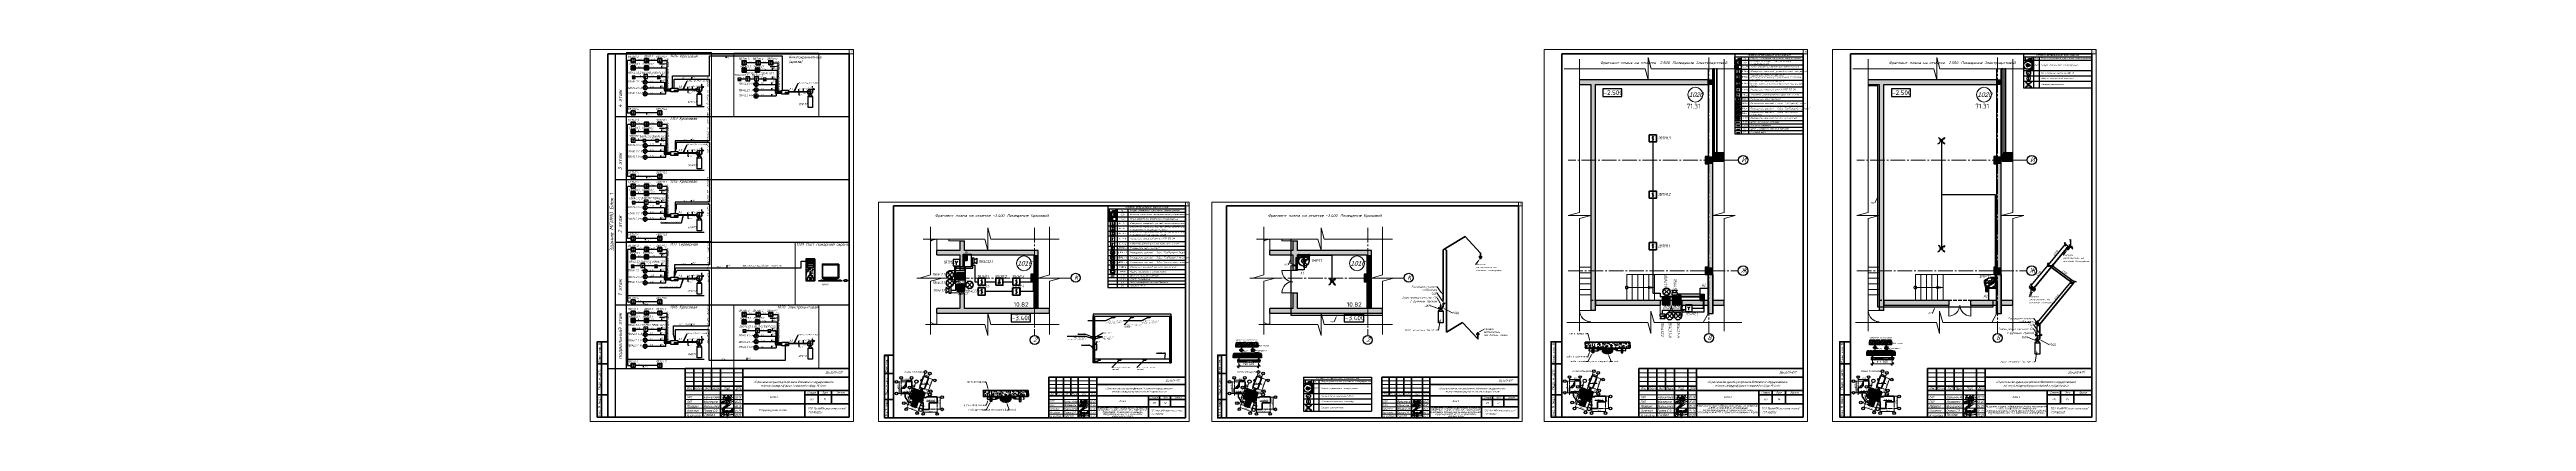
# Model space of a CAD drawing. Header units: millimetres. Extents: x -26895 to 107134, y 1241 to 21401.
import ezdxf
from ezdxf import colors
from ezdxf.entities.mleader import LeaderData, LeaderLine
from ezdxf.enums import TextEntityAlignment as Align
from ezdxf.math import Vec2, Vec3

# ---------------------------------------------------------------- set-up
doc = ezdxf.new("R2010")
doc.units = ezdxf.units.MM
for name, pattern in [('1TS06', [15.375, 6, -0.15, 0.075, -0.15, 9]), ('ACAD_ISO10W100', [18.5, 12, -3, 0.5, -3]), ('CENTER', [50.8, 31.75, -6.35, 6.35, -6.35]), ('CONTINUA', [0]), ('DASHED', [7, 5, -2, 0]), ('LTYPE_2', [270, 200, -70]), ('LTYPE_5', [1100, 800, -100, 100, -100]), ('PDF_IMPORT', [1, 0.8, -0.2]), ('штриховая', [0.75, 0.5, -0.25])]:
    doc.linetypes.add(name, pattern=pattern)
for name, color, linetype, lineweight in [('.', 7, 'Continuous', 50), ('013', 7, 'Continuous', 18), ('4.4.4._Сэндвич', 252, 'Continuous', 53), ('5', 7, 'Continuous', 13), ('RC-Выноски', 7, 'Continuous', 0), ('shkl', 138, 'Continuous', 15), ('®_КИРПИЧ_120', 7, 'Continuous', 35), ('®_ЛЕСТНИЦА', 7, 'Continuous', 18), ('Оси', 30, 'LTYPE_5', 9), ('ПС', 1, 'Continuous', 50), ('размер КЛАДОЧНЫЙ2', 204, 'Continuous', 5)]:
    doc.layers.add(name, color=color, linetype=linetype, lineweight=lineweight)
for name, color, linetype in [('BORU', 9, 'Continuous'), ('DIP', 7, 'Continuous'), ('FM', 6, 'Continuous'), ('JAM NOVEC SYSTEM PIPING', 3, 'Continuous'), ('NOZZLE', 4, 'Continuous'), ('PDF _Геометрия', 7, 'Continuous'), ('PDF _Сплошная заливка', 1, 'Continuous'), ('SM_kelepçe', 2, 'Continuous'), ('SPRKDAT1', 30, 'Continuous'), ('АГПТ', 7, 'Continuous'), ('ось', 8, 'ACAD_ISO10W100')]:
    doc.layers.add(name, color=color, linetype=linetype)
for name, color, linetype, lineweight, true_color in [('STANDARD', 18, 'Continuous', 25, 0x000000), ('Меблировка', 18, 'Continuous', 25, 0x000000), ('Общий01', 18, 'Continuous', 13, 0x000000), ('Общий02', 18, 'Continuous', 18, 0x000000), ('Общий03', 18, 'Continuous', 25, 0x000000), ('Общий04', 18, 'Continuous', 50, 0x000000), ('Стена', 18, 'Continuous', 50, 0x000000), ('Текст_1_10', 18, 'Continuous', 25, 0x000000)]:
    doc.layers.add(name, color=color, linetype=linetype, lineweight=lineweight, true_color=true_color)
doc.styles.add('ARIAL', font='arial.ttf')
doc.styles.add('ARIALUNICODEMS', font='ARIALUNI.ttf')
doc.styles.add('GOST-2.304_Type-B_italic', font='GOST_Common Italic.ttf')
doc.styles.add('ISOCPEUR', font='isocpeur.ttf')
doc.styles.add('RubezhCAD', font='arial.ttf', dxfattribs={"width": 0.8})
doc.styles.add('simplex', font='simplex.shx', dxfattribs={"width": 0.7})
doc.styles.get("Standard").update_dxf_attribs({"font": 'arial.ttf'})
doc.styles.add('АР', font='isocpeui.ttf')
doc.styles.add('Архитектурный', font='isocpeui.ttf')
doc.styles.add('СПДС', font='isocpeur.ttf', dxfattribs={"width": 0.9})
doc.dimstyles.new('krilca', dxfattribs={"dimscale": 0, "dimtxt": 180, "dimasz": 150, "dimexe": 100, "dimexo": 50, "dimgap": 60, "dimtad": 1, "dimdec": 0, "dimdsep": 46, "dimtxsty": 'simplex', "dimblk": 'OBLIQUE', "dimcen": 0, "dimdle": 100, "dimclrd": 256, "dimclre": 256, "dimclrt": 256, "dimaunit": 1, "dimadec": 0, "dimazin": 0, "dimtfac": 1, "dimtdec": 0, "dimtmove": 1, "dimatfit": 3, "dimldrblk": 'OPEN30', "dimfxl": 100, "dimlwd": -1, "dimlwe": -1, "dimarcsym": 0})
doc.dimstyles.get("Standard").update_dxf_attribs({"dimtxt": 0.18, "dimasz": 0.18, "dimexe": 0.18, "dimexo": 0.0625, "dimgap": 0.09, "dimtad": 0, "dimtih": 1, "dimtoh": 1, "dimdec": 4, "dimzin": 0, "dimdsep": 46, "dimtxsty": 'Standard', "dimcen": 0.09, "dimadec": 0, "dimazin": 0, "dimtfac": 1, "dimtdec": 4, "dimtofl": 0, "dimtmove": 0, "dimatfit": 3, "dimfxl": 1, "dimtolj": 1, "dimtzin": 0, "dimarcsym": 0})

# ---------------------------------------------------------------- blocks, each defined once
blk = doc.blocks.new('кроссовя01эт')
at = {"layer": 'АГПТ'}
h = blk.add_hatch(color=252, dxfattribs=at)
h.dxf.hatch_style = 1
h.paths.add_polyline_path([(-662531, 519003), (-658781, 519003), (-658781, 517953), (-658731, 517953), (-658731, 519253), (-662531, 519253), (-662531, 519774), (-662781, 519774), (-662781, 519253), (-664030, 519253), (-664030, 519003), (-662781, 519003), (-662781, 518153), (-662531, 518153)])
h = blk.add_hatch(color=252, dxfattribs=at)
h.dxf.hatch_style = 1
h.paths.add_polyline_path([(-657931, 516103), (-658531, 516103), (-658531, 517553), (-658781, 517553), (-658781, 516103), (-662531, 516103), (-662531, 516953), (-662781, 516953), (-662781, 516103), (-664031, 516103), (-664031, 515853), (-657931, 515853)])
at = {"layer": 'Стена', "linetype": 'Continuous', "lineweight": 5}
for points in [[(-658531, 519253), (-662531, 519253), (-662531, 519003), (-658531, 519003)], [(-658781, 519003), (-658781, 517953), (-658531, 517953), (-658531, 519003)], [(-658931, 517553), (-658531, 517553), (-658531, 517953), (-658931, 517953)], [(-658531, 516103), (-658531, 517553), (-658781, 517553), (-658781, 516103)]]:
    blk.add_hatch(color=252, dxfattribs=at).paths.add_polyline_path(points)
at = {"layer": 'АГПТ', "color": 252, "lineweight": 15}
for points in [[(-664357, 520523), (-664357, 517921), (-664957, 517753), (-663737, 517753), (-664357, 517585), (-664357, 514688)], [(-664757, 519853), (-661428, 519853), (-661260, 519253), (-661260, 520473), (-661093, 519853), (-657396, 519853)], [(-657931, 520523), (-657931, 517921), (-658531, 517753), (-657312, 517753), (-657931, 517585), (-657931, 514688)], [(-657931, 516103), (-662531, 516103), (-662531, 516953), (-662781, 516953), (-662781, 516103), (-664031, 516103), (-664031, 515853), (-657931, 515853), (-657931, 516103)], [(-664633, 515234), (-661428, 515234), (-661260, 514634), (-661260, 515853), (-661093, 515234), (-657396, 515234)]]:
    blk.add_lwpolyline(points, dxfattribs=at)
at = {"layer": 'Общий01', "color": 252, "linetype": 'LTYPE_5', "lineweight": 5}
for p, q in [((-658731, 520473), (-658731, 514634)), ((-656763, 517753), (-665109, 517753))]:
    blk.add_line(p, q, dxfattribs=at)
at = {"layer": 'Общий01', "color": 252, "linetype": 'Continuous', "lineweight": 25}
for centre, radius in [((-656514, 517766), 241), ((-658731, 514394), 240)]:
    blk.add_circle(centre, radius, dxfattribs=at)
at = {"layer": 'Оси', "color": 252, "linetype": 'Continuous', "lineweight": 25}
for p, q in [((-658951, 515789), (-660009, 515789)), ((-660009, 515789), (-660009, 515372)), ((-660009, 515372), (-658951, 515372)), ((-658951, 515372), (-658951, 515789))]:
    blk.add_line(p, q, dxfattribs=at)
at = {"layer": 'Стена', "color": 252, "linetype": 'Continuous', "lineweight": 5}
for p, q in [((-664030, 519253), (-664030, 519853)), ((-662781, 519774), (-663381, 519774)), ((-662781, 518153), (-663381, 518153)), ((-662781, 516953), (-663381, 516953)), ((-664031, 515853), (-664031, 515253))]:
    blk.add_line(p, q, dxfattribs=at)
at = {"layer": 'Стена', "color": 252, "linetype": 'Continuous', "lineweight": 25}
for p, q in [((-664030, 519003), (-664030, 519253)), ((-662781, 519253), (-664030, 519253)), ((-664030, 519003), (-662781, 519003)), ((-662781, 519774), (-662531, 519774)), ((-662781, 519774), (-662781, 519253)), ((-662781, 519003), (-662781, 518153)), ((-662531, 519253), (-662531, 519774)), ((-658531, 519253), (-662531, 519253)), ((-662531, 519003), (-658781, 519003)), ((-662531, 518153), (-662531, 519003)), ((-658781, 519003), (-658781, 517953)), ((-658531, 519003), (-658531, 519253)), ((-658531, 517953), (-658531, 519003)), ((-662531, 518153), (-662781, 518153)), ((-658531, 517953), (-658931, 517953)), ((-658931, 517953), (-658931, 517553)), ((-658931, 517553), (-658531, 517553)), ((-658781, 517953), (-658531, 517953)), ((-658531, 517553), (-658781, 517553)), ((-658781, 517553), (-658781, 516103)), ((-658531, 517553), (-658531, 517953)), ((-658531, 516103), (-658531, 517553)), ((-664031, 515853), (-664031, 516103)), ((-662781, 516103), (-664031, 516103)), ((-662781, 516953), (-662531, 516953)), ((-662781, 516953), (-662781, 516103)), ((-662531, 516103), (-662531, 516953)), ((-658781, 516103), (-662531, 516103)), ((-657931, 516103), (-658531, 516103)), ((-657931, 515853), (-657931, 516103)), ((-664031, 515853), (-657931, 515853))]:
    blk.add_line(p, q, dxfattribs=at)
at = {"layer": 'Стена', "color": 252, "linetype": 'Continuous', "lineweight": 5}
for centre, start, end in [((-664030, 519253), 90, 123.00494), ((-662781, 519774), 172.43022, 180), ((-662781, 518153), 180, 270), ((-662781, 516953), 90, 180), ((-664031, 515853), 237.16281, 270)]:
    blk.add_arc(centre, 600, start, end, dxfattribs=at)
at = {"layer": 'Текст_1_10', "color": 252, "linetype": 'Continuous', "lineweight": 5}
blk.add_circle((-659311, 518548), 400, dxfattribs=at)
at = {"layer": 'Общий01', "color": 252, "linetype": 'Continuous', "lineweight": 25, "style": 'ARIALUNICODEMS', "oblique": 20, "width": 0.8}
for s, p in [('К', (-656596, 517657)), ('2', (-658809, 514285))]:
    blk.add_text(s, height=250, rotation=360, dxfattribs=at).set_placement(p)
at = {"layer": 'Оси', "color": 252, "linetype": 'Continuous', "lineweight": 25, "style": 'ISOCPEUR'}
for s, p in [('10.82', (-659870, 516194)), ('-3.400', (-659967, 515464))]:
    blk.add_text(s, height=250, rotation=360, dxfattribs=at).set_placement(p)
at = {"layer": 'Текст_1_10', "color": 252, "linetype": 'Continuous', "lineweight": 5, "style": 'ARIALUNICODEMS', "oblique": 20, "width": 0.8}
blk.add_text('1016', height=250, rotation=360, dxfattribs=at).set_placement((-659673, 518423))
blk = doc.blocks.new('подпись Громов')
at = {"color": 0, "lineweight": 30, "ltscale": 1000}
for p, q in [((1.9, 3.8), (1.8, 3.6)), ((1.8, 3.6), (1.8, 3.5)), ((1.8, 3.5), (1.8, 3.3)), ((1.8, 3.3), (1.9, 3.2)), ((2.1, 1), (1.8, 0.7)), ((2, 4), (1.9, 3.8)), ((1.9, 3.2), (1.9, 3.2)), ((1.9, 3.2), (2, 3.2)), ((2.5, 4.1), (2, 4)), ((2.2, 2.5), (2.1, 2.2)), ((2.1, 2.2), (2.1, 1.8)), ((2.1, 1.8), (2.2, 1.7)), ((2.3, 1.4), (2.1, 1)), ((2.6, 2.9), (2.2, 2.5)), ((2.2, 1.7), (2.2, 1.5)), ((2.2, 1.5), (2.5, 1.2)), ((2.4, 1.7), (2.3, 1.4)), ((2.6, 2.2), (2.4, 1.7)), ((2.8, 4.3), (2.5, 4.1)), ((2.5, 1.2), (2.7, 1.1)), ((2.5, -0.1), (2.7, 0.3)), ((2.9, 3.2), (2.6, 2.9)), ((2.7, 2.6), (2.6, 2.2)), ((2.8, 2.9), (2.7, 2.6)), ((2.7, 1.1), (2.9, 1)), ((2.7, 0.3), (3, 0.8)), ((3.3, 4.5), (2.8, 4.3)), ((2.9, 3.5), (2.8, 3.2)), ((2.8, 3.2), (2.8, 2.9)), ((3, 3.9), (2.9, 3.7)), ((2.9, 3.7), (2.9, 3.5)), ((3.2, 3.4), (2.9, 3.2)), ((2.9, 1), (3.2, 1)), ((3.1, 4.2), (3, 4)), ((3, 4), (3, 3.9)), ((3, 0.8), (3.3, 1.2)), ((3.2, 4.3), (3.1, 4.2)), ((3.3, 4.5), (3.2, 4.3)), ((3.7, 3.5), (3.2, 3.4)), ((3.2, 1), (3.4, 1)), ((3.6, 4.6), (3.3, 4.5)), ((3.3, 1.2), (3.5, 1.7)), ((3.4, 1), (3.6, 1.1)), ((3.5, 1.7), (3.6, 1.9)), ((3.9, 4.7), (3.6, 4.6)), ((3.6, 1.9), (3.9, 2.1)), ((3.6, 1.1), (3.9, 1.3)), ((4, 3.6), (3.7, 3.5)), ((3.8, 0.8), (3.7, 0.9)), ((4, 0.8), (3.8, 0.8)), ((4.3, 4.7), (3.9, 4.7)), ((3.9, 2.1), (4.2, 2.2)), ((3.9, 1.3), (4.1, 1.4)), ((4.3, 3.6), (4, 3.6)), ((4.2, 0.7), (4, 0.8)), ((4.1, 1.4), (4.3, 1.5)), ((4.2, 2.2), (4.4, 2.3)), ((4.3, 0.7), (4.2, 0.7)), ((4.5, 4.7), (4.3, 4.7)), ((4.6, 3.4), (4.3, 3.6)), ((4.6, 0.7), (4.3, 0.7)), ((4.4, 2.3), (4.7, 2.3)), ((4.9, 4.8), (4.5, 4.7)), ((4.8, 0.7), (4.6, 0.7)), ((4.7, 2.3), (4.9, 2.3)), ((5, 0.9), (4.8, 0.7)), ((4.9, 2.3), (5, 2.2)), ((5, 2.2), (5.1, 2.1)), ((5.1, 1.1), (5, 0.9)), ((5.1, 2.1), (5.2, 1.9)), ((5.2, 1.3), (5.1, 1.1)), ((5.2, 1.9), (5.2, 1.8)), ((5.2, 1.8), (5.3, 1.7)), ((5.3, 1.5), (5.2, 1.3)), ((5.3, 1.7), (5.3, 1.5)), ((5.5, 1.2), (5.6, 1.5)), ((5.6, 0.9), (5.5, 1.2)), ((5.6, 1.5), (5.8, 1.8)), ((5.8, 0.7), (5.6, 0.9)), ((5.8, 1.8), (5.9, 2)), ((6, 0.7), (5.8, 0.7)), ((6, 2), (6.3, 2.3)), ((6.4, 0.8), (6, 0.7)), ((6.3, 2.3), (6.6, 2.3)), ((6.7, 0.9), (6.4, 0.8)), ((6.6, 2.3), (6.9, 2.3)), ((6.9, 1), (6.7, 0.9)), ((6.9, 2.3), (7.1, 2.1)), ((7.1, 1.3), (6.9, 1)), ((7.1, 2.1), (7.2, 1.9)), ((7.2, 1.6), (7.1, 1.3)), ((7.1, 0.9), (7.4, 1.2)), ((7.2, 1.9), (7.2, 1.6)), ((7.4, 1.2), (7.5, 1.5)), ((7.5, 1.5), (7.6, 1.8)), ((7.6, 1.8), (7.8, 2)), ((7.8, 2), (8, 2.2)), ((8, 2.2), (8.1, 0.7)), ((8.1, 0.7), (8.4, 1.2)), ((8.4, 1.2), (8.6, 1.5)), ((8.6, 1.5), (8.7, 1.9)), ((8.7, 1.9), (8.9, 2.1)), ((8.9, 2.1), (9, 0.3)), ((9.7, 1.3), (9.8, 1.5)), ((9.7, 1), (9.7, 1.3)), ((9.9, 0.8), (9.7, 1)), ((9.8, 1.5), (9.9, 1.9)), ((9.9, 1.9), (10.1, 2.1)), ((9.9, 0.6), (9.9, 0.8)), ((10, 0.6), (9.9, 0.6)), ((10.1, 0.6), (10, 0.6)), ((10.1, 2.1), (10.3, 2.3)), ((10.3, 0.6), (10.1, 0.6)), ((10.3, 2.3), (10.5, 2.3)), ((10.4, 0.6), (10.3, 0.6)), ((10.6, 0.7), (10.4, 0.6)), ((10.5, 2.3), (10.9, 2.2)), ((10.8, 0.8), (10.6, 0.7)), ((10.9, 1), (10.8, 0.8)), ((10.9, 2.2), (11, 2)), ((11, 1.2), (10.9, 1)), ((11, 2), (11, 1.7)), ((11, 1.7), (11, 1.4)), ((11, 1.4), (11, 1.2)), ((11.8, 1.1), (11.7, 1)), ((11.7, 1), (11.7, 0.9)), ((11.7, 0.9), (11.8, 0.7)), ((11.9, 1.3), (11.8, 1.1)), ((11.8, 0.7), (11.9, 0.7)), ((11.9, 1.9), (12, 2.1)), ((11.9, 1.6), (11.9, 1.9)), ((12, 1.4), (11.9, 1.3)), ((11.9, 0.7), (12.1, 0.6)), ((12, 2.5), (12.1, 2.7)), ((12, 2.1), (12, 2.5)), ((12.3, 1.7), (12, 1.4)), ((12.1, 2.7), (12.2, 3)), ((12.1, 0.6), (12.2, 0.6)), ((12.2, 3), (12.3, 3.4)), ((12.2, 0.6), (12.3, 0.6)), ((12.3, 3.4), (12.6, 3.9)), ((12.5, 1.9), (12.3, 1.7)), ((12.3, 0.6), (12.4, 0.6)), ((12.4, 0.6), (12.5, 0.7)), ((12.8, 2.2), (12.5, 1.9)), ((12.5, 0.7), (12.7, 0.7)), ((12.6, 3.9), (12.8, 4.1)), ((12.8, 2.1), (12.7, 2.1)), ((12.7, 0.7), (12.8, 0.7)), ((12.8, 4.1), (12.9, 4.2)), ((12.9, 2.4), (12.8, 2.2)), ((12.9, 2.1), (12.8, 2.1)), ((12.8, 0.7), (12.9, 0.8)), ((12.9, 4.2), (13.1, 4.3)), ((13.1, 2.5), (12.9, 2.4)), ((13, 2), (12.9, 2.1)), ((12.9, 0.8), (13, 0.8)), ((13.1, 2), (13, 2)), ((13, 0.8), (13.2, 1)), ((13.1, 4.3), (13.2, 4.4)), ((13.2, 2.7), (13.1, 2.5)), ((13.2, 1.9), (13.1, 2)), ((13.3, 3), (13.2, 2.7)), ((13.3, 1.8), (13.2, 1.9)), ((13.2, 1), (13.3, 1)), ((13.3, 4.3), (13.5, 4.3)), ((13.4, 3.3), (13.3, 3)), ((13.4, 1.7), (13.3, 1.8)), ((13.3, 1.2), (13.4, 1.3)), ((13.3, 1.1), (13.3, 1.2)), ((13.3, 1), (13.3, 1.1)), ((13.5, 3.4), (13.4, 3.3)), ((13.4, 1.6), (13.4, 1.7)), ((13.4, 1.5), (13.4, 1.6)), ((13.4, 1.4), (13.4, 1.5)), ((13.4, 1.3), (13.4, 1.4)), ((13.5, 4.3), (13.5, 4.2)), ((13.5, 4.2), (13.6, 4.1)), ((13.6, 3.7), (13.5, 3.6)), ((13.5, 3.6), (13.5, 3.4)), ((13.6, 4.1), (13.6, 4)), ((13.6, 4), (13.6, 3.9)), ((13.6, 3.9), (13.6, 3.7))]:
    blk.add_line(p, q, dxfattribs=at)
blk = doc.blocks.new('*U37')
at = {"lineweight": 0}
blk.add_lwpolyline([(-415, -5), (5, -5), (5, 292), (-415, 292)], close=True, dxfattribs=at)
at = {"color": 0, "linetype": 'Continuous', "lineweight": 50}
blk.add_lwpolyline([(-395, 287), (0, 287), (0, 0), (-395, 0)], close=True, dxfattribs=at)
at = {"lineweight": 35}
for points in [[(-395, 85), (-407, 85), (-407, 0), (-395, 0)], [(-402, 0), (-402, 85)], [(-395, 60), (-407, 60)], [(-395, 25), (-407, 25)]]:
    blk.add_lwpolyline(points, dxfattribs=at)
at = {"lineweight": 0}
blk.add_lwpolyline([(0, -5), (5, -5), (5, 0)], dxfattribs=at)
at = {"layer": 'STANDARD', "color": 0, "linetype": 'Continuous', "lineweight": 50}
for p, q in [((-185, 55), (0, 55)), ((-185, 0), (-185, 55)), ((-120, 35), (-185, 35)), ((-175, 55), (-175, 30)), ((-165, 55), (-165, 0)), ((-155, 55), (-155, 30)), ((-145, 0), (-145, 55)), ((-130, 55), (-130, 0)), ((-120, 55), (-120, 0)), ((-120, 45), (0, 45)), ((-185, 30), (0, 30)), ((-120, 15), (0, 15)), ((-50, 0), (-50, 30)), ((-50, 25), (0, 25)), ((-35, 15), (-35, 30)), ((-20, 30), (-20, 15))]:
    blk.add_line(p, q, dxfattribs=at)
at = {"layer": 'STANDARD', "color": 0, "linetype": 'Continuous', "lineweight": 13}
for p, q in [((-185, 50), (-120, 50)), ((-185, 45), (-120, 45)), ((-185, 40), (-120, 40)), ((-185, 25), (-120, 25)), ((-185, 20), (-120, 20)), ((-185, 15), (-120, 15)), ((-185, 10), (-120, 10)), ((-185, 5), (-120, 5)), ((0, 0), (-185, 0)), ((-50, 15), (0, 15)), ((-50, 0), (-50, 15)), ((0, 15), (0, 0))]:
    blk.add_line(p, q, dxfattribs=at)
at = {"layer": 'STANDARD', "color": 5, "linetype": 'Continuous', "lineweight": 18}
for p, q in [((-144.4, 16.1), (-144.3, 16.2)), ((-144.4, 16), (-144.4, 16.1)), ((-144.4, 16.1), (-144.4, 16.1)), ((-144.4, 16.1), (-144.4, 16.1)), ((-144.4, 16.1), (-144.4, 16.1)), ((-144.4, 16.1), (-144.4, 16.1)), ((-144.4, 16.1), (-144.4, 16.1)), ((-144.4, 16.1), (-144.4, 16.1)), ((-144.4, 16.1), (-144.4, 16.1)), ((-144.4, 16.1), (-144.4, 16.1)), ((-144.4, 16.1), (-144.4, 16.1)), ((-144.4, 16.1), (-144.4, 16.1)), ((-144.4, 16.1), (-144.4, 16.1)), ((-144.4, 16.1), (-144.4, 16.1)), ((-144.4, 16.1), (-144.4, 16.1)), ((-144.4, 16.1), (-144.4, 16.1)), ((-144.4, 16.1), (-144.4, 16.1)), ((-144.4, 16.1), (-144.4, 16.1)), ((-144.4, 16.1), (-144.4, 16.1)), ((-144.4, 16.1), (-144.4, 16.1)), ((-144.4, 16.1), (-144.4, 16.1)), ((-144.4, 16.1), (-144.4, 16.1)), ((-144.4, 16.1), (-144.4, 16.1)), ((-144.4, 16.1), (-144.4, 16.1)), ((-144.4, 16.1), (-144.4, 16.1)), ((-144.4, 16.1), (-144.4, 16.1)), ((-144.4, 16.1), (-144.4, 16.1)), ((-144.4, 16.1), (-144.4, 16.1)), ((-144.4, 16.1), (-144.4, 16.1)), ((-144.4, 16.1), (-144.4, 16.1)), ((-144.4, 16.1), (-144.4, 16.1)), ((-144.4, 16.1), (-144.4, 16.1)), ((-144.4, 15.9), (-144.4, 16)), ((-144.4, 16), (-144.4, 16)), ((-144.4, 16), (-144.4, 16)), ((-144.4, 16), (-144.4, 16)), ((-144.4, 16), (-144.4, 16)), ((-144.4, 16), (-144.4, 16)), ((-144.4, 16), (-144.4, 16)), ((-144.4, 16), (-144.4, 16)), ((-144.4, 16), (-144.4, 16)), ((-144.4, 16), (-144.4, 16)), ((-144.4, 16), (-144.4, 16)), ((-144.4, 16), (-144.4, 16)), ((-144.4, 16), (-144.4, 16)), ((-144.4, 16), (-144.4, 16)), ((-144.4, 16), (-144.4, 16)), ((-144.4, 16), (-144.4, 16)), ((-144.4, 16), (-144.4, 16)), ((-144.4, 16), (-144.4, 16)), ((-144.4, 16), (-144.4, 16)), ((-144.4, 16), (-144.4, 16)), ((-144.4, 16), (-144.4, 16)), ((-144.4, 16), (-144.4, 16)), ((-144.4, 16), (-144.4, 16)), ((-144.4, 16), (-144.4, 16)), ((-144.4, 16), (-144.4, 16)), ((-144.4, 16), (-144.4, 16)), ((-144.4, 16), (-144.4, 16)), ((-144.4, 16), (-144.4, 16)), ((-144.4, 16), (-144.4, 16)), ((-144.4, 16), (-144.4, 16)), ((-144.4, 16), (-144.4, 16)), ((-144.4, 16), (-144.4, 16)), ((-144.4, 16), (-144.4, 16)), ((-144.4, 16), (-144.4, 16)), ((-144.4, 16), (-144.4, 16)), ((-144.3, 15.9), (-144.4, 15.9)), ((-144.4, 15.9), (-144.4, 15.9)), ((-144.4, 15.9), (-144.4, 15.9)), ((-144.4, 15.9), (-144.4, 15.9)), ((-144.4, 15.9), (-144.4, 15.9)), ((-144.4, 15.9), (-144.4, 15.9)), ((-144.4, 15.9), (-144.4, 15.9)), ((-144.4, 15.9), (-144.4, 15.9)), ((-144.2, 16.3), (-144.3, 16.2)), ((-144.3, 16.2), (-144.3, 16.2)), ((-144.3, 16.2), (-144.3, 16.2)), ((-144.3, 16.2), (-144.3, 16.2)), ((-144.3, 16.2), (-144.3, 16.2)), ((-144.3, 16.2), (-144.3, 16.2)), ((-144.3, 16.2), (-144.3, 16.2)), ((-144.3, 16.2), (-144.3, 16.2)), ((-144.3, 16.2), (-144.3, 16.2)), ((-144.3, 16.2), (-144.3, 16.2)), ((-144.3, 16.2), (-144.3, 16.2)), ((-144.3, 16.2), (-144.3, 16.2)), ((-144.3, 16.2), (-144.3, 16.2)), ((-144.3, 16.2), (-144.3, 16.2)), ((-144.3, 16.2), (-144.3, 16.2)), ((-144.3, 16.2), (-144.3, 16.2)), ((-144.3, 16.2), (-144.3, 16.2)), ((-144.3, 16.2), (-144.3, 16.2)), ((-144.3, 16.2), (-144.3, 16.2)), ((-144.3, 16.2), (-144.3, 16.2)), ((-144.3, 16.2), (-144.3, 16.2)), ((-144.3, 16.2), (-144.3, 16.2)), ((-144.3, 16.2), (-144.3, 16.2)), ((-144.3, 16.2), (-144.3, 16.2)), ((-144.3, 16.2), (-144.3, 16.2)), ((-144.3, 16.2), (-144.3, 16.2)), ((-144.3, 15.9), (-144.3, 15.9)), ((-144.3, 15.9), (-144.3, 15.9)), ((-144.3, 15.9), (-144.3, 15.9)), ((-144.3, 15.9), (-144.3, 15.9)), ((-144.3, 15.9), (-144.3, 15.9)), ((-144.3, 15.9), (-144.3, 15.9)), ((-144.3, 15.9), (-144.3, 15.9)), ((-144.3, 15.9), (-144.3, 15.9)), ((-144.3, 15.9), (-144.3, 15.9)), ((-144.3, 15.9), (-144.3, 15.9)), ((-144.3, 15.9), (-144.3, 15.9)), ((-144.3, 15.9), (-144.3, 15.9)), ((-144.3, 15.9), (-144.3, 15.9)), ((-144.3, 15.9), (-144.3, 15.9)), ((-144.3, 15.9), (-144.3, 15.9)), ((-144.3, 15.9), (-144.3, 15.9)), ((-144.3, 15.9), (-144.3, 15.9)), ((-144.3, 15.9), (-144.3, 15.9)), ((-144.3, 15.9), (-144.3, 15.9)), ((-144.3, 15.9), (-144.3, 15.9)), ((-144.3, 15.9), (-144.3, 15.9)), ((-144.3, 15.9), (-144.3, 15.9)), ((-144.3, 15.9), (-144.3, 15.9)), ((-144.3, 15.9), (-144.3, 15.9)), ((-144.2, 15.9), (-144.3, 15.9)), ((-144.2, 16.3), (-144.2, 16.3)), ((-144.2, 16.3), (-144.2, 16.3)), ((-144.2, 16.3), (-144.2, 16.3)), ((-144.2, 16.3), (-144.2, 16.3)), ((-144.2, 16.3), (-144.2, 16.3)), ((-144.2, 16.3), (-144.2, 16.3)), ((-144.2, 16.3), (-144.2, 16.3)), ((-144.1, 16.3), (-144.2, 16.3)), ((-144.2, 15.8), (-144.2, 15.9)), ((-144.2, 15.9), (-144.2, 15.9)), ((-144.2, 15.9), (-144.2, 15.9)), ((-144.2, 15.9), (-144.2, 15.9)), ((-144.2, 15.9), (-144.2, 15.9)), ((-144.2, 15.9), (-144.2, 15.9)), ((-144.1, 15.8), (-144.2, 15.8)), ((-144.2, 15.8), (-144.2, 15.8)), ((-144.1, 16.4), (-144.1, 16.3)), ((-144.1, 16.4), (-144.1, 16.4)), ((-144, 16.4), (-144.1, 16.4)), ((-144.1, 16.3), (-144.1, 16.3)), ((-144, 15.8), (-144.1, 15.8)), ((-144.1, 15.8), (-144.1, 15.8)), ((-144.1, 15.8), (-144.1, 15.8)), ((-144.1, 15.8), (-144.1, 15.8)), ((-143.9, 16.5), (-144, 16.4)), ((-144, 16.4), (-144, 16.4)), ((-144, 16.4), (-144, 16.4)), ((-143.9, 15.8), (-144, 15.8)), ((-144, 15.8), (-144, 15.8)), ((-143.8, 16.5), (-143.9, 16.5)), ((-143.8, 15.8), (-143.9, 15.8)), ((-143.9, 1.7), (-143.8, 1.8)), ((-143.9, 1.6), (-143.9, 1.7)), ((-143.9, 1.7), (-143.9, 1.7)), ((-143.9, 1.7), (-143.9, 1.7)), ((-143.9, 1.5), (-143.9, 1.6)), ((-143.9, 1.6), (-143.9, 1.6)), ((-143.9, 1.6), (-143.9, 1.6)), ((-143.9, 1.4), (-143.9, 1.5)), ((-143.9, 1.5), (-143.9, 1.5)), ((-143.9, 1.3), (-143.9, 1.4)), ((-143.9, 1.4), (-143.9, 1.4)), ((-143.9, 1.4), (-143.9, 1.4)), ((-143.9, 1.2), (-143.9, 1.3)), ((-143.9, 1.3), (-143.9, 1.3)), ((-143.9, 1.3), (-143.9, 1.3)), ((-143.9, 1.1), (-143.9, 1.2)), ((-143.9, 1.2), (-143.9, 1.2)), ((-143.9, 1.2), (-143.9, 1.2)), ((-143.9, 1.2), (-143.9, 1.2)), ((-143.9, 1), (-143.9, 1.1)), ((-143.9, 1.1), (-143.9, 1.1)), ((-143.9, 1.1), (-143.9, 1.1)), ((-143.8, 1), (-143.9, 1)), ((-143.7, 16.6), (-143.8, 16.5)), ((-143.8, 16.5), (-143.8, 16.5)), ((-143.7, 15.8), (-143.8, 15.8)), ((-143.8, 1.9), (-143.8, 2)), ((-143.8, 2), (-143.7, 2)), ((-143.8, 1.8), (-143.8, 1.9)), ((-143.8, 1.9), (-143.8, 1.9)), ((-143.8, 1.8), (-143.8, 1.8)), ((-143.8, 1.8), (-143.8, 1.8)), ((-143.8, 0.9), (-143.8, 1)), ((-143.8, 1), (-143.8, 1)), ((-143.8, 1), (-143.8, 1)), ((-143.7, 0.9), (-143.8, 0.9)), ((-143.8, 0.9), (-143.8, 0.9)), ((-143.8, 0.9), (-143.8, 0.9)), ((-143.5, 16.6), (-143.7, 16.6)), ((-143.6, 15.7), (-143.7, 15.8)), ((-143.7, 2.1), (-143.6, 2.2)), ((-143.7, 2), (-143.7, 2.1)), ((-143.7, 2.1), (-143.7, 2.1)), ((-143.7, 2.1), (-143.7, 2.1)), ((-143.7, 2), (-143.7, 2)), ((-143.7, 0.8), (-143.7, 0.9)), ((-143.6, 0.8), (-143.7, 0.8)), ((-143.7, 0.8), (-143.7, 0.8)), ((-143.7, 0.8), (-143.7, 0.8)), ((-143.7, 0.8), (-143.7, 0.8)), ((-143.5, 15.7), (-143.6, 15.7)), ((-143.6, 4.3), (-143.5, 4.4)), ((-143.6, 4.3), (-143.6, 4.3)), ((-143.6, 4.3), (-143.6, 4.3)), ((-143.6, 4.3), (-143.6, 4.3)), ((-143.6, 2.2), (-143.5, 2.3)), ((-143.6, 2.2), (-143.6, 2.2)), ((-143.6, 2.2), (-143.6, 2.2)), ((-143.6, 0.7), (-143.6, 0.8)), ((-143.5, 0.7), (-143.6, 0.7)), ((-143.6, 0.7), (-143.6, 0.7)), ((-143.6, 0.7), (-143.6, 0.7)), ((-142.5, 17.8), (-143.5, 17.4)), ((-143.5, 17.2), (-143.5, 17.4)), ((-142.1, 17), (-143.5, 17.2)), ((-143.4, 16.7), (-143.5, 16.6)), ((-143.2, 15.7), (-143.5, 15.7)), ((-143.5, 4.6), (-143.5, 4.7)), ((-143.5, 4.7), (-143.4, 4.7)), ((-143.5, 4.5), (-143.5, 4.6)), ((-143.5, 4.6), (-143.5, 4.6)), ((-143.5, 4.6), (-143.5, 4.6)), ((-143.5, 4.4), (-143.5, 4.5)), ((-143.5, 4.5), (-143.5, 4.5)), ((-143.5, 4.5), (-143.5, 4.5)), ((-143.5, 4.5), (-143.5, 4.5)), ((-143.5, 4.4), (-143.5, 4.4)), ((-143.5, 4.4), (-143.5, 4.4)), ((-143.5, 4.2), (-143.6, 4.3)), ((-143.5, 4.1), (-143.5, 4.2)), ((-143.5, 4.2), (-143.5, 4.2)), ((-143.5, 4.2), (-143.5, 4.2)), ((-143.5, 4.2), (-143.5, 4.2)), ((-143.5, 4), (-143.5, 4.1)), ((-143.5, 4.1), (-143.5, 4.1)), ((-143.5, 4.1), (-143.5, 4.1)), ((-143.5, 4.1), (-143.5, 4.1)), ((-143.5, 4.1), (-143.5, 4.1)), ((-143.4, 4), (-143.5, 4)), ((-143.5, 2.3), (-143.4, 2.4)), ((-143.5, 2.3), (-143.5, 2.3)), ((-143.4, 0.6), (-143.5, 0.7)), ((-143.5, 0.7), (-143.5, 0.7)), ((-143.5, 0.7), (-143.5, 0.7)), ((-143.2, 16.8), (-143.4, 16.7)), ((-143.4, 4.7), (-143.4, 4.8)), ((-143.4, 4.8), (-143.4, 4.8)), ((-143.4, 4.8), (-143.4, 4.8)), ((-143.4, 4.8), (-143.3, 4.8)), ((-143.4, 4.7), (-143.4, 4.7)), ((-143.3, 4), (-143.4, 4)), ((-143.4, 4), (-143.4, 4)), ((-143.4, 4), (-143.4, 4)), ((-143.4, 4), (-143.4, 4)), ((-143.4, 4), (-143.4, 4)), ((-143.4, 4), (-143.4, 4)), ((-143.4, 2.4), (-143.4, 2.5)), ((-143.4, 2.5), (-143.3, 2.5)), ((-143.4, 2.4), (-143.4, 2.4)), ((-143.3, 0.6), (-143.4, 0.6)), ((-143.4, 0.6), (-143.4, 0.6)), ((-143.4, 0.6), (-143.4, 0.6)), ((-143.3, 4.9), (-143.2, 5)), ((-143.3, 4.8), (-143.3, 4.9)), ((-143.3, 4.9), (-143.3, 4.9)), ((-143.3, 4.9), (-143.3, 4.9)), ((-143.3, 4.9), (-143.3, 4.9)), ((-143.3, 3.9), (-143.3, 4)), ((-143.2, 3.9), (-143.3, 3.9)), ((-143.3, 3.9), (-143.3, 3.9)), ((-143.3, 3.9), (-143.3, 3.9)), ((-143.3, 3.9), (-143.3, 3.9)), ((-143.3, 2.5), (-143.3, 2.6)), ((-143.3, 2.6), (-143.2, 2.6)), ((-143.2, 0.6), (-143.3, 0.6)), ((-143.3, 0.6), (-143.3, 0.6)), ((-142.9, 16.9), (-143.2, 16.8)), ((-141.5, 15.6), (-143.2, 15.7)), ((-143.2, 5), (-143.1, 5.1)), ((-143.2, 5), (-143.2, 5)), ((-143.1, 4), (-143.2, 3.9)), ((-143.2, 3.9), (-143.2, 3.9)), ((-143.2, 3.9), (-143.2, 3.9)), ((-143.2, 3.9), (-143.2, 3.9)), ((-143.2, 3.9), (-143.2, 3.9)), ((-143.2, 2.6), (-143.2, 2.7)), ((-143.2, 2.7), (-143.1, 2.7)), ((-143.2, 0.5), (-143.2, 0.6)), ((-143.2, 0.6), (-143.2, 0.6)), ((-143.1, 0.5), (-143.2, 0.5)), ((-143.1, 5.1), (-143, 5.1)), ((-143, 4.1), (-143.1, 4.1)), ((-143.1, 4.1), (-143.1, 4.1)), ((-143.1, 4.1), (-143.1, 4)), ((-143.1, 4), (-143.1, 4)), ((-143.1, 4), (-143.1, 4)), ((-143.1, 4), (-143.1, 4)), ((-143.1, 4), (-143.1, 4)), ((-143.1, 4), (-143.1, 4)), ((-143.1, 2.7), (-143.1, 2.8)), ((-143.1, 2.8), (-143, 2.8)), ((-143, 0.5), (-143.1, 0.5)), ((-143.1, 0.5), (-143.1, 0.5)), ((-143, 5.1), (-143, 5.2)), ((-143, 5.2), (-142.9, 5.2)), ((-143, 4.2), (-143, 4.1)), ((-143, 4.1), (-143, 4.1)), ((-143, 2.8), (-143, 2.9)), ((-143, 2.9), (-142.9, 2.9)), ((-142.9, 0.5), (-143, 0.5)), ((-143, 0.5), (-143, 0.5)), ((-142.9, 16.9), (-142.3, 17.2)), ((-142.6, 5.4), (-142.9, 5.2)), ((-142.9, 2.9), (-142.9, 3)), ((-142.9, 3), (-142.8, 3)), ((-142.8, 0.5), (-142.9, 0.5)), ((-142.9, 0.5), (-142.9, 0.5)), ((-142.9, 0.5), (-142.9, 0.5)), ((-142.8, 3), (-142.7, 3)), ((-142.7, 0.5), (-142.8, 0.5)), ((-142.8, 0.5), (-142.8, 0.5)), ((-142.7, 3), (-142.7, 3.1)), ((-142.7, 3.1), (-142.6, 3.1)), ((-142.6, 0.5), (-142.7, 0.5)), ((-142.7, 0.5), (-142.7, 0.5)), ((-142.7, 0.5), (-142.7, 0.5)), ((-142.6, 5.4), (-142.5, 5.5)), ((-142.6, 5.4), (-142.6, 5.4)), ((-142.6, 3.1), (-142.5, 3.2)), ((-142.6, 3.1), (-142.6, 3.1)), ((-142.5, 0.5), (-142.6, 0.5)), ((-142.6, 0.5), (-142.6, 0.5)), ((-141.9, 18), (-142.5, 17.8)), ((-142.5, 5.5), (-142.5, 5.5)), ((-142.5, 5.5), (-142.4, 5.5)), ((-142.5, 3.2), (-142.4, 3.3)), ((-142.5, 3.2), (-142.5, 3.2)), ((-142.4, 0.5), (-142.5, 0.5)), ((-142.5, 0.5), (-142.5, 0.5)), ((-142.5, 0.5), (-142.5, 0.5)), ((-142.4, 5.5), (-142.4, 5.6)), ((-142.4, 5.6), (-142.3, 5.6)), ((-142.4, 3.3), (-142.4, 3.3)), ((-142.4, 3.3), (-142.3, 3.3)), ((-142.3, 0.5), (-142.4, 0.5)), ((-142.4, 0.5), (-142.4, 0.5)), ((-142.4, 0.5), (-142.4, 0.5)), ((-142.3, 22), (-142.2, 22.1)), ((-142.3, 21.9), (-142.3, 22)), ((-142.3, 21.8), (-142.3, 21.9)), ((-142.3, 21.9), (-142.3, 21.9)), ((-142.3, 21.7), (-142.3, 21.8)), ((-142.3, 21.6), (-142.3, 21.7)), ((-142.3, 21.7), (-142.3, 21.7)), ((-142.3, 21.5), (-142.3, 21.6)), ((-142.2, 21.3), (-142.3, 21.5)), ((-142.3, 21.5), (-142.3, 21.5)), ((-142.3, 17.2), (-141.5, 17.4)), ((-142.3, 5.6), (-142.2, 5.7)), ((-142.3, 5.6), (-142.3, 5.6)), ((-142.3, 3.3), (-142.3, 3.4)), ((-142.3, 3.4), (-142.2, 3.4)), ((-142.2, 0.6), (-142.3, 0.6)), ((-142.3, 0.6), (-142.3, 0.6)), ((-142.3, 0.6), (-142.3, 0.5)), ((-142.2, 22.2), (-142.1, 22.3)), ((-142.2, 22.1), (-142.2, 22.2)), ((-142.2, 22.1), (-142.2, 22.1)), ((-142.2, 21.2), (-142.2, 21.3)), ((-142.1, 21.1), (-142.2, 21.2)), ((-142.2, 21.2), (-142.2, 21.2)), ((-142.1, 5.8), (-142.2, 5.7)), ((-142.2, 3.4), (-142.1, 3.5)), ((-142.2, 3.4), (-142.2, 3.4)), ((-142.1, 0.6), (-142.2, 0.6)), ((-142.2, 0.6), (-142.2, 0.6)), ((-142.2, 0.6), (-142.2, 0.6)), ((-142.1, 22.3), (-142, 22.3)), ((-142, 22.3), (-142.1, 22.3)), ((-142.1, 22.3), (-142, 22.3)), ((-142, 21), (-142.1, 21.1)), ((-141.2, 16.9), (-142.1, 17)), ((-142.1, 5.8), (-142, 5.9)), ((-142.1, 3.5), (-142.1, 3.5)), ((-142.1, 3.5), (-142, 3.5)), ((-142, 0.7), (-142.1, 0.7)), ((-142.1, 0.7), (-142.1, 0.7)), ((-142.1, 0.7), (-142.1, 0.6)), ((-142, 24.1), (-141.9, 24.2)), ((-142, 24), (-142, 24.1)), ((-142, 23.9), (-142, 24)), ((-142, 24), (-142, 24)), ((-142, 24), (-142, 24)), ((-142, 23.8), (-142, 23.9)), ((-142, 23.9), (-142, 23.8)), ((-142, 23.8), (-142, 23.9)), ((-142, 23.7), (-142, 23.8)), ((-142, 23.8), (-142, 23.8)), ((-142, 23.6), (-142, 23.7)), ((-142, 23.7), (-142, 23.7)), ((-142, 23.7), (-142, 23.7)), ((-142, 23.7), (-142, 23.7)), ((-142, 23.5), (-142, 23.6)), ((-142, 22.3), (-141.9, 22.4)), ((-141.9, 20.9), (-142, 21)), ((-142, 21), (-142, 21)), ((-142, 5.9), (-141.9, 6)), ((-142, 5.9), (-142, 5.9)), ((-142, 3.5), (-142, 3.6)), ((-142, 3.6), (-141.9, 3.6)), ((-141.9, 0.8), (-142, 0.7)), ((-142, 0.7), (-142, 0.7)), ((-142, 0.7), (-142, 0.7)), ((-141.9, 24.3), (-141.8, 24.4)), ((-141.9, 24.2), (-141.9, 24.3)), ((-141.9, 24.2), (-141.9, 24.2)), ((-141.9, 22.4), (-141.8, 22.5)), ((-141.8, 22.5), (-141.9, 22.4)), ((-141.9, 22.4), (-141.8, 22.4)), ((-141.9, 20.8), (-141.9, 20.9)), ((-141.9, 20.9), (-141.9, 20.9)), ((-141.7, 20.8), (-141.9, 20.8)), ((-141.5, 18.1), (-141.9, 18)), ((-141.9, 10.6), (-141.8, 10.7)), ((-141.9, 10.5), (-141.9, 10.6)), ((-141.8, 10.5), (-141.9, 10.5)), ((-141.9, 6), (-141.9, 6)), ((-141.9, 6), (-141.8, 6)), ((-141.9, 3.6), (-141.8, 3.6)), ((-141.8, 0.9), (-141.9, 0.8)), ((-141.9, 0.8), (-141.9, 0.8)), ((-141.9, 0.8), (-141.9, 0.8)), ((-141.9, 0.8), (-141.9, 0.8)), ((-141.8, 24.4), (-141.8, 24.5)), ((-141.8, 24.5), (-141.7, 24.5)), ((-141.8, 24.4), (-141.8, 24.4)), ((-141.8, 22.4), (-141.7, 22.5)), ((-141.8, 10.7), (-141.7, 10.9)), ((-141.8, 10.4), (-141.8, 10.5)), ((-141.3, 10.4), (-141.8, 10.4)), ((-141.8, 6), (-141.8, 6)), ((-141.8, 6), (-141.8, 6)), ((-141.8, 6), (-141.7, 6)), ((-141.8, 3.6), (-141.7, 3.7)), ((-141.8, 3.6), (-141.8, 3.6)), ((-141.7, 1), (-141.8, 1)), ((-141.8, 1), (-141.8, 0.9)), ((-141.8, 0.9), (-141.8, 0.9)), ((-141.7, 24.5), (-141.6, 24.6)), ((-141.7, 22.5), (-141.7, 22.5)), ((-141.7, 22.5), (-141.7, 22.5)), ((-141.7, 22.5), (-141.6, 22.4)), ((-141.6, 20.8), (-141.7, 20.8)), ((-141.7, 20.8), (-141.7, 20.8)), ((-141.7, 20.8), (-141.7, 20.8)), ((-141.7, 20.8), (-141.7, 20.8)), ((-141.7, 20.8), (-141.7, 20.8)), ((-141.4, 11.2), (-141.7, 10.9)), ((-141.7, 6), (-141.7, 6.1)), ((-141.7, 6.1), (-141.7, 6.1)), ((-141.7, 6.1), (-141.6, 6.1)), ((-141.7, 6), (-141.7, 6)), ((-141.7, 3.7), (-141.7, 3.7)), ((-141.7, 3.7), (-141.7, 3.7)), ((-141.7, 3.7), (-141.6, 3.7)), ((-141.6, 1.1), (-141.7, 1.1)), ((-141.7, 1.1), (-141.7, 1)), ((-141.7, 1), (-141.7, 1)), ((-141.6, 24.6), (-141.6, 24.6)), ((-141.6, 24.6), (-141.6, 24.6)), ((-141.6, 24.6), (-141.5, 24.6)), ((-141.6, 22.4), (-141.5, 22.4)), ((-141.5, 20.9), (-141.6, 20.9)), ((-141.6, 20.9), (-141.6, 20.9)), ((-141.6, 20.9), (-141.6, 20.8)), ((-141.6, 20.8), (-141.6, 20.9)), ((-141.6, 20.9), (-141.6, 20.9)), ((-141.6, 20.9), (-141.6, 20.8)), ((-141.6, 20.8), (-141.6, 20.8)), ((-141.6, 6.1), (-141.6, 6.1)), ((-141.6, 6.1), (-141.6, 6.1)), ((-141.6, 6.1), (-141.5, 6.1)), ((-141.6, 3.7), (-141.6, 3.7)), ((-141.6, 3.7), (-141.5, 3.7)), ((-141.5, 1.3), (-141.6, 1.2)), ((-141.6, 1.2), (-141.6, 1.2)), ((-141.6, 1.2), (-141.6, 1.2)), ((-141.6, 1.2), (-141.6, 1.1)), ((-141.5, 24.6), (-141.5, 24.6)), ((-141.5, 24.6), (-141.5, 24.6)), ((-141.5, 24.6), (-141.4, 24.6)), ((-141.4, 24.6), (-141.5, 24.6)), ((-141.5, 24.6), (-141.4, 24.6)), ((-141.5, 22.4), (-141.5, 22.4)), ((-141.5, 22.4), (-141.5, 22.4)), ((-141.5, 22.4), (-141.4, 22.3)), ((-141.4, 21.2), (-141.5, 21)), ((-141.5, 21), (-141.5, 20.9)), ((-141.2, 18.2), (-141.5, 18.1)), ((-140, 18), (-141.5, 17.4)), ((-141.1, 15.6), (-141.5, 15.6)), ((-141.5, 6.1), (-141.5, 6.1)), ((-141.5, 6.1), (-141.5, 6.1)), ((-141.5, 6.1), (-141.5, 6.1)), ((-141.5, 6.1), (-141.4, 6.1)), ((-141.5, 3.7), (-141.5, 3.7)), ((-141.5, 3.7), (-141.4, 3.7)), ((-141.4, 1.5), (-141.5, 1.5)), ((-141.5, 1.5), (-141.5, 1.4)), ((-141.5, 1.4), (-141.5, 1.3)), ((-141.5, 1.3), (-141.5, 1.3)), ((-141.4, 24.6), (-141.4, 24.6)), ((-141.3, 24.6), (-141.4, 24.6)), ((-141.4, 22.3), (-141.4, 22.3)), ((-141.4, 22.3), (-141.3, 22.2)), ((-141.3, 22.2), (-141.4, 22.3)), ((-141.4, 22.3), (-141.3, 22.2)), ((-141.3, 21.3), (-141.4, 21.2)), ((-141.4, 11.2), (-141.2, 11.4)), ((-141.4, 6.1), (-141.4, 6)), ((-141.4, 6), (-141.4, 6)), ((-141.4, 6), (-141.4, 6)), ((-141.4, 6), (-141.3, 6)), ((-141.4, 3.7), (-141.4, 3.7)), ((-141.4, 3.7), (-141.4, 3.7)), ((-141.4, 3.7), (-141.3, 3.7)), ((-141.3, 1.8), (-141.4, 1.7)), ((-141.4, 1.7), (-141.4, 1.7)), ((-141.4, 1.7), (-141.4, 1.6)), ((-141.4, 1.6), (-141.4, 1.5)), ((-141.2, 24.6), (-141.3, 24.6)), ((-141.3, 22.2), (-141.3, 22.2)), ((-141.3, 22.2), (-141.2, 22.1)), ((-141.2, 21.5), (-141.3, 21.3)), ((-141.2, 10.5), (-141.3, 10.4)), ((-141.3, 6), (-141.3, 6)), ((-141.3, 6), (-141.3, 6)), ((-141.3, 6), (-141.2, 6)), ((-141.3, 3.7), (-141.3, 3.7)), ((-141.3, 3.7), (-141.2, 3.7)), ((-141.2, 2.1), (-141.3, 2)), ((-141.3, 2), (-141.3, 1.9)), ((-141.3, 1.9), (-141.3, 1.9)), ((-141.3, 1.9), (-141.3, 1.8)), ((-141.2, 24.6), (-141.1, 24.6)), ((-141.1, 24.6), (-141.2, 24.6)), ((-141.2, 24.6), (-141, 24.5)), ((-141.2, 22.1), (-141.2, 22.1)), ((-141.2, 22.1), (-141.2, 22.1)), ((-141.2, 22.1), (-141.2, 22.1)), ((-141.2, 22.1), (-141.1, 22.1)), ((-141.1, 21.6), (-141.2, 21.5)), ((-140.8, 18.3), (-141.2, 18.2)), ((-140.6, 16.8), (-141.2, 16.9)), ((-141.2, 11.4), (-141, 11.6)), ((-141.1, 10.5), (-141.2, 10.5)), ((-141.2, 6), (-141.2, 5.9)), ((-141.2, 5.9), (-141.2, 5.9)), ((-141.2, 5.9), (-141.2, 5.9)), ((-141.2, 5.9), (-141.1, 5.9)), ((-141.2, 3.7), (-141.2, 3.7)), ((-141.2, 3.7), (-141.2, 3.7)), ((-141.2, 3.7), (-141.1, 3.7)), ((-141.1, 2.4), (-141.2, 2.4)), ((-141.2, 2.4), (-141.2, 2.3)), ((-141.2, 2.3), (-141.2, 2.2)), ((-141.2, 2.2), (-141.2, 2.1)), ((-141.2, 2.1), (-141.2, 2.1)), ((-141.1, 22.1), (-141.1, 22.1)), ((-141.1, 22.1), (-141, 22.1)), ((-141, 21.8), (-141.1, 21.6)), ((-140.9, 15.5), (-141.1, 15.6)), ((-141, 10.5), (-141.1, 10.5)), ((-141.1, 10.5), (-141.1, 10.5)), ((-141.1, 10.5), (-141.1, 10.5)), ((-141.1, 5.9), (-141.1, 5.9)), ((-141.1, 5.9), (-141.1, 5.8)), ((-141.1, 5.8), (-141.1, 5.8)), ((-141.1, 5.8), (-141, 5.8)), ((-141.1, 3.7), (-141.1, 3.7)), ((-141.1, 3.7), (-141.1, 3.7)), ((-141.1, 3.7), (-141, 3.7)), ((-141, 2.8), (-141.1, 2.7)), ((-141.1, 2.7), (-141.1, 2.6)), ((-141.1, 2.6), (-141.1, 2.5)), ((-141.1, 2.5), (-141.1, 2.4)), ((-141, 24.5), (-140.9, 24.3)), ((-141, 22.1), (-140.9, 22.3)), ((-140.9, 22), (-141, 21.8)), ((-141, 11.6), (-140.8, 11.8)), ((-140.9, 10.5), (-141, 10.5)), ((-141, 10.5), (-141, 10.5)), ((-141, 5.8), (-141, 5.8)), ((-141, 5.8), (-141, 5.7)), ((-141, 5.7), (-141, 5.7)), ((-141, 5.7), (-140.9, 5.7)), ((-141, 3.7), (-141, 3.7)), ((-141, 3.7), (-141, 3.7)), ((-141, 3.7), (-140.9, 3.7)), ((-140.9, 3.4), (-141, 3.3)), ((-141, 3.3), (-141, 3.2)), ((-141, 3.2), (-141, 3.1)), ((-141, 3.1), (-141, 3)), ((-141, 3), (-141, 2.9)), ((-141, 2.9), (-141, 2.8)), ((-140.9, 24.3), (-140.9, 24.2)), ((-140.9, 24.2), (-140.8, 23.9)), ((-140.8, 22.9), (-140.9, 22.6)), ((-140.9, 22.6), (-140.9, 22.4)), ((-140.9, 22.3), (-140.8, 22.5)), ((-140.9, 22.4), (-140.9, 22.1)), ((-140.9, 22.1), (-140.8, 22.4)), ((-140.8, 22.3), (-140.9, 22.1)), ((-140.9, 22.3), (-140.9, 22.3)), ((-140.9, 22.1), (-140.9, 21.9)), ((-140.9, 21.9), (-140.9, 22.1)), ((-140.9, 22.1), (-140.9, 22)), ((-140.9, 21.9), (-140.9, 21.9)), ((-140.9, 21.9), (-140.9, 21.8)), ((-140.9, 21.6), (-140.9, 21.9)), ((-140.9, 21.8), (-140.9, 21.6)), ((-140.9, 21.6), (-140.9, 21.6)), ((-140.9, 21.6), (-140.9, 21.6)), ((-140.9, 21.6), (-140.9, 21.4)), ((-140.9, 21.5), (-140.9, 21.6)), ((-140.9, 21.3), (-140.9, 21.5)), ((-140.9, 21.4), (-140.9, 21.4)), ((-140.9, 21.4), (-140.9, 21.4)), ((-140.9, 21.4), (-140.9, 21.3)), ((-140.9, 21.3), (-140.9, 21.2)), ((-140.9, 21.2), (-140.9, 21.3)), ((-140.9, 21.3), (-140.9, 21.2)), ((-140.9, 21.2), (-140.9, 21.3)), ((-140.9, 21.3), (-140.9, 21.3)), ((-140.7, 15.5), (-140.9, 15.5)), ((-140, 11), (-140.9, 10.6)), ((-140.9, 10.6), (-140.9, 10.5)), ((-140.9, 10.5), (-140.9, 10.5)), ((-140.9, 5.7), (-140.9, 5.6)), ((-140.9, 5.6), (-140.9, 5.6)), ((-140.9, 5.6), (-140.9, 5.6)), ((-140.9, 5.6), (-140.9, 5.5)), ((-140.9, 5.5), (-140.9, 5.5)), ((-140.9, 5.5), (-140.8, 5.5)), ((-140.8, 4.3), (-140.9, 4.2)), ((-140.9, 4.2), (-140.9, 4.1)), ((-140.9, 4.1), (-140.9, 4)), ((-140.9, 4), (-140.9, 3.9)), ((-140.9, 3.9), (-140.9, 3.8)), ((-140.9, 3.8), (-140.9, 3.7)), ((-140.9, 3.7), (-140.9, 3.6)), ((-140.9, 3.7), (-140.9, 3.6)), ((-140.9, 3.6), (-140.9, 3.5)), ((-140.9, 3.6), (-140.8, 3.6)), ((-140.9, 3.5), (-140.9, 3.5)), ((-140.9, 3.5), (-140.9, 3.4)), ((-140.8, 23.9), (-140.8, 23.7)), ((-140.8, 23.7), (-140.8, 23.5)), ((-140.8, 23.4), (-140.7, 23.7)), ((-140.8, 23.5), (-140.8, 23.2)), ((-140.8, 23), (-140.8, 23.4)), ((-140.8, 23.2), (-140.8, 22.9)), ((-140.8, 22.7), (-140.8, 23)), ((-140.8, 22.6), (-140.7, 22.8)), ((-140.8, 22.4), (-140.8, 22.7)), ((-140.8, 22.5), (-140.8, 22.6)), ((-140.7, 22.5), (-140.8, 22.3)), ((-140.8, 22.4), (-140.7, 22.4)), ((-140.5, 18.4), (-140.8, 18.3)), ((-140.3, 12.1), (-140.8, 11.8)), ((-140.8, 5.5), (-140.8, 5.4)), ((-140.8, 5.4), (-140.8, 5.4)), ((-140.8, 5.4), (-140.8, 5.4)), ((-140.8, 5.4), (-140.8, 5.3)), ((-140.8, 5.3), (-140.8, 5.3)), ((-140.8, 5.3), (-140.8, 5.3)), ((-140.8, 5.3), (-140.8, 5.2)), ((-140.8, 5.2), (-140.8, 5.2)), ((-140.8, 5.2), (-140.8, 5.1)), ((-140.8, 5.1), (-140.8, 5.1)), ((-140.8, 5.1), (-140.8, 5)), ((-140.8, 5), (-140.8, 5)), ((-140.8, 5), (-140.8, 4.9)), ((-140.8, 4.9), (-140.8, 4.9)), ((-140.8, 4.9), (-140.8, 4.8)), ((-140.8, 4.8), (-140.8, 4.8)), ((-140.8, 4.8), (-140.8, 4.7)), ((-140.8, 4.7), (-140.8, 4.7)), ((-140.8, 4.7), (-140.8, 4.6)), ((-140.8, 4.6), (-140.8, 4.5)), ((-140.8, 4.5), (-140.8, 4.4)), ((-140.8, 4.4), (-140.8, 4.3)), ((-140.8, 3.6), (-140.8, 3.6)), ((-140.8, 3.6), (-140.7, 3.6)), ((-140.7, 24.2), (-140.6, 24.3)), ((-140.7, 24), (-140.7, 24.2)), ((-140.7, 23.9), (-140.7, 24)), ((-140.7, 23.8), (-140.7, 23.9)), ((-140.7, 23.7), (-140.7, 23.8)), ((-140.7, 23), (-140.6, 23.2)), ((-140.7, 22.8), (-140.7, 23)), ((-140.6, 22.9), (-140.7, 22.7)), ((-140.7, 22.7), (-140.7, 22.5)), ((-140.7, 22.4), (-140.7, 22.5)), ((-140.7, 22.5), (-140.6, 22.5)), ((-140.7, 22.4), (-140.7, 22.4)), ((-140.3, 15.5), (-140.7, 15.5)), ((-140.7, 3.6), (-140.7, 3.6)), ((-140.7, 3.6), (-140.7, 3.6)), ((-140.7, 3.6), (-140.6, 3.5)), ((-140.6, 24.5), (-140.5, 24.6)), ((-140.6, 24.3), (-140.6, 24.5)), ((-140.6, 24.5), (-140.6, 24.4)), ((-140.6, 24.4), (-140.6, 24.5)), ((-140.6, 23.5), (-140.5, 23.6)), ((-140.6, 23.5), (-140.6, 23.3)), ((-140.6, 23.4), (-140.6, 23.5)), ((-140.6, 23.2), (-140.6, 23.4)), ((-140.6, 23.3), (-140.6, 23.2)), ((-140.6, 23.2), (-140.6, 22.9)), ((-140.6, 22.5), (-140.5, 22.5)), ((-140, 16.7), (-140.6, 16.8)), ((-140.6, 3.5), (-140.6, 3.5)), ((-140.6, 3.5), (-140.5, 3.5)), ((-140.6, 2.4), (-140.6, 2.5)), ((-140.6, 2.5), (-140.6, 2.5)), ((-140.6, 2.5), (-140.6, 2.5)), ((-140.6, 2.5), (-140.5, 2.5)), ((-140.6, 2.3), (-140.6, 2.4)), ((-140.6, 2.4), (-140.6, 2.4)), ((-140.6, 2.4), (-140.6, 2.4)), ((-140.6, 2.4), (-140.6, 2.4)), ((-140.6, 2.2), (-140.6, 2.3)), ((-140.6, 2.3), (-140.6, 2.3)), ((-140.6, 2.3), (-140.6, 2.3)), ((-140.6, 2.3), (-140.6, 2.3)), ((-140.6, 2.3), (-140.6, 2.3)), ((-140.6, 2.1), (-140.6, 2.2)), ((-140.6, 2.2), (-140.6, 2.2)), ((-140.6, 2.2), (-140.6, 2.2)), ((-140.6, 2.2), (-140.6, 2.2)), ((-140.6, 2), (-140.6, 2.1)), ((-140.6, 2.1), (-140.6, 2.1)), ((-140.6, 2.1), (-140.6, 2.1)), ((-140.6, 2.1), (-140.6, 2.1)), ((-140.6, 2.1), (-140.6, 2.1)), ((-140.5, 2), (-140.6, 2)), ((-140.5, 24.6), (-140.5, 24.7)), ((-140.5, 24.7), (-140.5, 24.6)), ((-140.5, 24.6), (-140.5, 24.6)), ((-140.5, 24.6), (-140.5, 24.6)), ((-140.5, 24.6), (-140.4, 24.5)), ((-140.4, 24.5), (-140.5, 24.5)), ((-140.5, 24.5), (-140.5, 24.4)), ((-140.5, 24.4), (-140.5, 24.3)), ((-140.5, 24.3), (-140.5, 24.2)), ((-140.5, 24.2), (-140.5, 24)), ((-140.5, 24), (-140.5, 23.9)), ((-140.5, 23.9), (-140.5, 23.7)), ((-140.5, 23.7), (-140.5, 23.8)), ((-140.5, 23.8), (-140.5, 23.8)), ((-140.5, 23.8), (-140.4, 23.8)), ((-140.5, 23.7), (-140.6, 23.5)), ((-140.5, 23.6), (-140.5, 23.7)), ((-140.5, 23.6), (-140.5, 23.6)), ((-140.5, 22.5), (-140.5, 22.5)), ((-140.5, 22.5), (-140.5, 22.5)), ((-140.5, 22.5), (-140.5, 22.4)), ((-140.5, 22.4), (-140.5, 22.4)), ((-140.5, 22.4), (-140.5, 22.3)), ((-140.5, 22.3), (-140.5, 22.1)), ((-140.5, 22.1), (-140.5, 22.1)), ((-140.5, 22.1), (-140.5, 22)), ((-140.5, 22), (-140.5, 21.8)), ((-140.5, 21.8), (-140.5, 21.8)), ((-140.5, 21.8), (-140.5, 21.7)), ((-140.5, 21.7), (-140.5, 21.6)), ((-140.5, 21.6), (-140.5, 21.6)), ((-140.5, 21.6), (-140.5, 21.5)), ((-140.3, 18.4), (-140.5, 18.4)), ((-140.5, 3.5), (-140.5, 3.5)), ((-140.5, 3.5), (-140.4, 3.4)), ((-140.5, 2.6), (-140.4, 2.7)), ((-140.5, 2.5), (-140.5, 2.6)), ((-140.5, 2.6), (-140.5, 2.6)), ((-140.5, 2.6), (-140.5, 2.6)), ((-140.5, 2.6), (-140.5, 2.6)), ((-140.4, 2), (-140.5, 2)), ((-140.5, 2), (-140.5, 2)), ((-140.5, 2), (-140.5, 2)), ((-140.5, 2), (-140.5, 2)), ((-140.5, 2), (-140.5, 2)), ((-140.5, 2), (-140.5, 2)), ((-140.4, 23.9), (-140.4, 24)), ((-140.4, 24), (-140.4, 24)), ((-140.4, 24), (-140.3, 24)), ((-140.4, 23.8), (-140.4, 23.9)), ((-140.5, 21.5), (-140.3, 21.3)), ((-140.4, 3.4), (-140.4, 3.4)), ((-140.4, 3.4), (-140.3, 3.4)), ((-140.4, 2.7), (-140.3, 2.8)), ((-140.4, 2.7), (-140.4, 2.7)), ((-140.4, 2.7), (-140.4, 2.7)), ((-140.3, 2), (-140.4, 2)), ((-140.4, 2), (-140.4, 2)), ((-140.4, 2), (-140.4, 2)), ((-140.4, 2), (-140.4, 2)), ((-140.4, 2), (-140.4, 2)), ((-140.3, 24), (-140.3, 24.1)), ((-140.3, 24.1), (-140.2, 24.1)), ((-140.3, 21.3), (-140.3, 21.3)), ((-140.3, 21.3), (-140.2, 21.2)), ((-140.1, 18.5), (-140.3, 18.4)), ((-140.2, 15.5), (-140.3, 15.5)), ((-140.3, 15.5), (-140.3, 15.5)), ((-140.3, 12.1), (-140.1, 12.3)), ((-140.3, 3.4), (-140.3, 3.4)), ((-140.3, 3.4), (-140.3, 3.3)), ((-140.3, 3.3), (-140.2, 3.3)), ((-140.3, 2.8), (-140.3, 2.8)), ((-140.3, 2.8), (-140.3, 2.8)), ((-140.3, 2.8), (-140.2, 2.8)), ((-140.2, 2), (-140.3, 2)), ((-140.3, 2), (-140.3, 2)), ((-140.3, 2), (-140.3, 2)), ((-140.3, 2), (-140.3, 2)), ((-140.3, 2), (-140.3, 2)), ((-140.2, 24.1), (-140.2, 24.2)), ((-140.2, 24.2), (-140.2, 24.1)), ((-140.2, 24.1), (-140.2, 24.2)), ((-140.2, 24.2), (-140.1, 24.2)), ((-140.2, 24.1), (-140.2, 24.1)), ((-140.2, 21.2), (-140, 21.2)), ((-140.1, 15.5), (-140.2, 15.5)), ((-140.2, 3.3), (-140.2, 3.3)), ((-140.2, 3.3), (-140.2, 3.3)), ((-140.2, 3.3), (-140.2, 3.3)), ((-140.2, 3.3), (-140.2, 3.2)), ((-140.2, 3.2), (-140.1, 3.2)), ((-140.2, 2.8), (-140.2, 2.9)), ((-140.2, 2.9), (-140.2, 2.9)), ((-140.2, 2.9), (-140.1, 2.9)), ((-140.1, 2.1), (-140.2, 2.1)), ((-140.2, 2.1), (-140.2, 2)), ((-140.2, 2), (-140.2, 2)), ((-140.2, 2), (-140.2, 2)), ((-140.2, 2), (-140.2, 2)), ((-140.2, 2), (-140.2, 2)), ((-140.1, 24.2), (-140.1, 24.2)), ((-140.1, 24.2), (-140, 24.2)), ((-140, 24.2), (-140.1, 24.2)), ((-140.1, 24.2), (-140.1, 24.2)), ((-140.1, 24.2), (-140, 24.2)), ((-139.9, 18.5), (-140.1, 18.5)), ((-140.1, 15.4), (-140.1, 15.5)), ((-140, 15.4), (-140.1, 15.4)), ((-140.1, 12.3), (-139.9, 12.4)), ((-140.1, 3.2), (-140.1, 3.2)), ((-140.1, 3.2), (-140.1, 3.2)), ((-140.1, 3.2), (-140.1, 3.1)), ((-140.1, 3.1), (-140.1, 3.1)), ((-140.1, 3.1), (-140.1, 3.1)), ((-140.1, 3.1), (-140.1, 3.1)), ((-140.1, 3.1), (-140, 3)), ((-140.1, 2.9), (-140.1, 3)), ((-140.1, 3), (-140, 3)), ((-140.1, 2.9), (-140.1, 2.9)), ((-140, 2.3), (-140.1, 2.3)), ((-140.1, 2.3), (-140.1, 2.3)), ((-140.1, 2.3), (-140.1, 2.2)), ((-140.1, 2.2), (-140.1, 2.2)), ((-140.1, 2.2), (-140.1, 2.2)), ((-140.1, 2.2), (-140.1, 2.1)), ((-140.1, 2.1), (-140.1, 2.1)), ((-140.1, 2.1), (-140.1, 2.1)), ((-140.1, 2.1), (-140.1, 2.1)), ((-140.1, 2.1), (-140.1, 2.1)), ((-140, 24.2), (-140, 24.2)), ((-140, 24.2), (-139.9, 24.2)), ((-139.9, 24.2), (-140, 24.2)), ((-140, 24.2), (-139.9, 24.2)), ((-140, 21.2), (-140, 21.2)), ((-140, 21.2), (-140, 21.2)), ((-140, 21.2), (-139.8, 21.2)), ((-138.2, 18.6), (-140, 18)), ((-139.5, 16.6), (-140, 16.7)), ((-139.9, 15.4), (-140, 15.4)), ((-140, 15.4), (-140, 15.4)), ((-140, 15.4), (-140, 15.4)), ((-139.2, 11.4), (-140, 11)), ((-140, 3), (-140, 3)), ((-140, 3), (-140, 3)), ((-140, 3), (-140, 3)), ((-140, 3), (-140, 2.9)), ((-140, 3), (-140, 3)), ((-140, 3), (-139.9, 3)), ((-140, 2.9), (-140, 2.9)), ((-140, 2.9), (-140, 2.9)), ((-140, 2.9), (-140, 2.8)), ((-140, 2.8), (-140, 2.8)), ((-140, 2.8), (-140, 2.8)), ((-140, 2.8), (-140, 2.7)), ((-140, 2.7), (-140, 2.7)), ((-140, 2.7), (-140, 2.6)), ((-140, 2.6), (-140, 2.6)), ((-140, 2.6), (-140, 2.5)), ((-140, 2.5), (-140, 2.5)), ((-140, 2.5), (-140, 2.4)), ((-140, 2.4), (-140, 2.4)), ((-140, 2.4), (-140, 2.3)), ((-139.9, 24.2), (-139.8, 24.2)), ((-139.7, 18.6), (-139.9, 18.5)), ((-139.8, 15.5), (-139.9, 15.5)), ((-139.9, 15.5), (-139.9, 15.5)), ((-139.9, 15.5), (-139.9, 15.4)), ((-139.6, 12.6), (-139.9, 12.4)), ((-139.9, 3), (-139.9, 3.1)), ((-139.9, 3.1), (-139.9, 3.1)), ((-139.9, 3.1), (-139.8, 3.1)), ((-139.8, 24.2), (-139.8, 24.2)), ((-139.8, 24.2), (-139.8, 24.2)), ((-139.8, 24.2), (-139.8, 24.2)), ((-139.8, 24.2), (-139.7, 24.2)), ((-139.8, 21.2), (-139.8, 21.2)), ((-139.8, 21.2), (-139.8, 21.2)), ((-139.8, 21.2), (-139.7, 21.2)), ((-139.7, 15.5), (-139.8, 15.5)), ((-139.8, 15.5), (-139.8, 15.5)), ((-139.8, 15.5), (-139.8, 15.5)), ((-139.8, 3.1), (-139.8, 3.1)), ((-139.8, 3.1), (-139.8, 3.1)), ((-139.8, 3.1), (-139.7, 3.1)), ((-139.7, 24.2), (-139.6, 24.1)), ((-139.5, 22.1), (-139.7, 21.9)), ((-139.7, 21.9), (-139.7, 21.9)), ((-139.7, 21.9), (-139.7, 21.8)), ((-139.7, 21.8), (-139.7, 21.7)), ((-139.7, 21.7), (-139.7, 21.6)), ((-139.7, 21.6), (-139.6, 21.5)), ((-139.7, 21.2), (-139.6, 21.2)), ((-139.5, 18.6), (-139.7, 18.6)), ((-139.6, 15.5), (-139.7, 15.5)), ((-139.7, 15.5), (-139.7, 15.5)), ((-139.7, 15.5), (-139.7, 15.5)), ((-139.7, 10.2), (-139.6, 10.4)), ((-139.7, 3.1), (-139.7, 3.1)), ((-139.7, 3.1), (-139.7, 3.1)), ((-139.7, 3.1), (-139.7, 3.1)), ((-139.7, 3.1), (-139.6, 3.1)), ((-139.7, 2.7), (-139.7, 2.8)), ((-139.7, 2.8), (-139.7, 2.8)), ((-139.7, 2.8), (-139.7, 2.8)), ((-139.7, 2.8), (-139.6, 2.8)), ((-139.6, 2.7), (-139.7, 2.7)), ((-139.7, 2.7), (-139.7, 2.7)), ((-139.7, 2.7), (-139.7, 2.7)), ((-139.7, 2.7), (-139.7, 2.7)), ((-139.7, 2.7), (-139.7, 2.7)), ((-139.7, 2.7), (-139.7, 2.7)), ((-139.7, 2.7), (-139.7, 2.7)), ((-139.6, 24.1), (-139.6, 24.1)), ((-139.6, 24.1), (-139.6, 24.1)), ((-139.6, 24.1), (-139.6, 24.1)), ((-139.6, 24.1), (-139.6, 24)), ((-139.6, 24), (-139.5, 24)), ((-139.6, 21.5), (-139.5, 21.3)), ((-139.5, 15.5), (-139.6, 15.5)), ((-139.6, 15.5), (-139.6, 15.5)), ((-139.6, 15.5), (-139.6, 15.5)), ((-139.6, 12.6), (-139.4, 12.7)), ((-139.6, 10.4), (-139.5, 10.6)), ((-139.6, 3.1), (-139.6, 3.1)), ((-139.6, 3.1), (-139.6, 3.1)), ((-139.6, 3.1), (-139.5, 3.1)), ((-139.6, 2.8), (-139.6, 2.8)), ((-139.6, 2.8), (-139.6, 2.8)), ((-139.6, 2.8), (-139.6, 2.8)), ((-139.6, 2.8), (-139.6, 2.8)), ((-139.6, 2.8), (-139.6, 2.8)), ((-139.6, 2.8), (-139.5, 2.8)), ((-139.6, 2.6), (-139.6, 2.7)), ((-139.6, 2.7), (-139.6, 2.7)), ((-139.5, 2.6), (-139.6, 2.6)), ((-139.6, 2.6), (-139.6, 2.6)), ((-139.6, 2.6), (-139.6, 2.6)), ((-139.6, 2.6), (-139.6, 2.6)), ((-139.5, 24), (-139.5, 24)), ((-139.5, 24), (-139.5, 23.9)), ((-139.5, 23.9), (-139.5, 23.9)), ((-139.5, 23.9), (-139.5, 23.8)), ((-139.5, 23.8), (-139.5, 23.8)), ((-139.5, 23.8), (-139.5, 23.7)), ((-139.5, 23.7), (-139.5, 23.6)), ((-139.5, 23.6), (-139.5, 23.6)), ((-139.5, 23.6), (-139.5, 23.6)), ((-139.5, 23.6), (-139.5, 23.5)), ((-139.5, 23.5), (-139.5, 23.5)), ((-139.4, 22.2), (-139.5, 22.1)), ((-139.5, 21.3), (-139.5, 21.3)), ((-139.5, 21.3), (-139.4, 21.2)), ((-139.3, 18.7), (-139.5, 18.6)), ((-139.1, 16.5), (-139.5, 16.6)), ((-139.4, 15.5), (-139.5, 15.5)), ((-139.5, 15.5), (-139.5, 15.5)), ((-139.5, 15.5), (-139.5, 15.5)), ((-139.4, 11), (-139.5, 10.6)), ((-139.5, 3.1), (-139.5, 3.1)), ((-139.5, 3.1), (-139.5, 3.1)), ((-139.5, 3.1), (-139.5, 3.1)), ((-139.5, 3.1), (-139.5, 3.1)), ((-139.5, 3.1), (-139.4, 3.1)), ((-139.5, 2.8), (-139.5, 2.8)), ((-139.5, 2.8), (-139.5, 2.8)), ((-139.5, 2.8), (-139.5, 2.8)), ((-139.5, 2.8), (-139.4, 2.8)), ((-139.4, 2.5), (-139.5, 2.6)), ((-139.5, 2.6), (-139.5, 2.6)), ((-139.5, 2.6), (-139.5, 2.6)), ((-139.5, 2.6), (-139.5, 2.6)), ((-139.3, 22.2), (-139.4, 22.2)), ((-139.4, 21.2), (-139.3, 21.2)), ((-139.3, 15.6), (-139.4, 15.6)), ((-139.4, 15.6), (-139.4, 15.6)), ((-139.4, 15.6), (-139.4, 15.6)), ((-139.4, 15.6), (-139.4, 15.5)), ((-139.4, 12.7), (-139.3, 12.8)), ((-139.4, 11), (-139.3, 11.4)), ((-139.4, 3.1), (-139.4, 3.1)), ((-139.4, 3.1), (-139.4, 3.1)), ((-139.4, 3.1), (-139.4, 3.1)), ((-139.4, 3.1), (-139.4, 3.1)), ((-139.4, 3.1), (-139.4, 3.1)), ((-139.4, 3.1), (-139.3, 3.1)), ((-139.4, 2.8), (-139.4, 2.8)), ((-139.4, 2.8), (-139.4, 2.8)), ((-139.4, 2.8), (-139.3, 2.8)), ((-139.3, 2.5), (-139.4, 2.5)), ((-139.4, 2.5), (-139.4, 2.5)), ((-139.4, 2.5), (-139.4, 2.5)), ((-139.4, 2.5), (-139.4, 2.5)), ((-139.4, 2.5), (-139.4, 2.5)), ((-139.4, 2.5), (-139.4, 2.5)), ((-139.2, 22.3), (-139.3, 22.2)), ((-139.3, 21.2), (-139.1, 21.1)), ((-139.1, 18.7), (-139.3, 18.7)), ((-139.2, 15.7), (-139.3, 15.7)), ((-139.3, 15.7), (-139.3, 15.6)), ((-139.3, 15.6), (-139.3, 15.6)), ((-139.3, 15.6), (-139.3, 15.6)), ((-139.3, 15.6), (-139.3, 15.6)), ((-139.3, 12.8), (-139.1, 12.9)), ((-139.3, 11.4), (-139.2, 11.7)), ((-139.3, 3.1), (-139.3, 3)), ((-139.3, 3), (-139.3, 3)), ((-139.3, 3), (-139.3, 3)), ((-139.3, 3), (-139.3, 3)), ((-139.3, 3), (-139.3, 3)), ((-139.3, 3), (-139.3, 3)), ((-139.3, 3), (-139.3, 2.9)), ((-139.3, 2.9), (-139.3, 2.9)), ((-139.3, 2.9), (-139.3, 2.9)), ((-139.3, 2.9), (-139.3, 2.8)), ((-139.3, 2.8), (-139.3, 2.8)), ((-139.3, 2.8), (-139.3, 2.8)), ((-139.3, 2.8), (-139.3, 2.7)), ((-139.3, 2.8), (-139.3, 2.8)), ((-139.3, 2.8), (-139.3, 2.8)), ((-139.3, 2.8), (-139.3, 2.7)), ((-139.3, 2.7), (-139.3, 2.7)), ((-139.3, 2.7), (-139.3, 2.7)), ((-139.3, 2.7), (-139.3, 2.7)), ((-139.3, 2.7), (-139.3, 2.6)), ((-139.3, 2.7), (-139.3, 2.7)), ((-139.3, 2.7), (-139.2, 2.7)), ((-139.3, 2.6), (-139.3, 2.6)), ((-139.3, 2.6), (-139.3, 2.6)), ((-139.3, 2.6), (-139.3, 2.6)), ((-139.3, 2.6), (-139.3, 2.6)), ((-139.3, 2.6), (-139.3, 2.6)), ((-139.3, 2.6), (-139.3, 2.6)), ((-139.3, 2.6), (-139.3, 2.6)), ((-139.3, 2.6), (-139.3, 2.5)), ((-139.3, 2.5), (-139.3, 2.5)), ((-139, 22.3), (-139.2, 22.3)), ((-139.1, 15.8), (-139.2, 15.7)), ((-139.2, 15.7), (-139.2, 15.7)), ((-139.2, 15.7), (-139.2, 15.7)), ((-139.2, 15.7), (-139.2, 15.7)), ((-139, 12.5), (-139.2, 11.7)), ((-138.3, 11.8), (-139.2, 11.4)), ((-139.2, 2.7), (-139.2, 2.7)), ((-139.2, 2.7), (-139.2, 2.7)), ((-139.2, 2.7), (-139.2, 2.6)), ((-139.1, 2.6), (-139.2, 2.6)), ((-139.1, 21.1), (-139, 21)), ((-138.9, 18.7), (-139.1, 18.7)), ((-138.8, 16.4), (-139.1, 16.5)), ((-139, 15.9), (-139.1, 15.9)), ((-139.1, 15.9), (-139.1, 15.8)), ((-139.1, 15.8), (-139.1, 15.8)), ((-139.1, 15.8), (-139.1, 15.8)), ((-139.1, 15.8), (-139.1, 15.8)), ((-139.1, 15.8), (-139.1, 15.8)), ((-139.1, 12.9), (-138.9, 13)), ((-139.1, 2.6), (-139.1, 2.6)), ((-139.1, 2.6), (-139.1, 2.5)), ((-139.1, 2.5), (-139.1, 2.5)), ((-139.1, 2.5), (-139, 2.5)), ((-138.9, 22.3), (-139, 22.3)), ((-139, 21), (-139, 21.1)), ((-139, 21.1), (-138.9, 21)), ((-138.9, 16.2), (-139, 16.1)), ((-139, 16.1), (-139, 16)), ((-139, 16), (-139, 16)), ((-139, 16), (-139, 16)), ((-139, 16), (-139, 16)), ((-139, 16), (-139, 16)), ((-139, 16), (-139, 16)), ((-139, 16), (-139, 16)), ((-139, 16), (-139, 15.9)), ((-139, 15.9), (-139, 15.9)), ((-139, 15.9), (-139, 15.9)), ((-139, 15.9), (-139, 15.9)), ((-139, 15.9), (-139, 15.9)), ((-139, 15.9), (-139, 15.9)), ((-138.8, 13.2), (-139, 12.5)), ((-139, 2.5), (-139, 2.5)), ((-139, 2.5), (-139, 2.4)), ((-139, 2.4), (-138.9, 2.4)), ((-138.8, 22.3), (-138.9, 22.3)), ((-138.9, 22.3), (-138.9, 22.3)), ((-138.9, 21), (-138.7, 21.1)), ((-138.6, 18.8), (-138.9, 18.7)), ((-138.8, 16.8), (-138.9, 16.7)), ((-138.9, 16.7), (-138.9, 16.6)), ((-138.9, 16.6), (-138.9, 16.5)), ((-138.9, 16.5), (-138.9, 16.4)), ((-138.9, 16.4), (-138.9, 16.3)), ((-138.9, 16.3), (-138.9, 16.2)), ((-138.9, 13), (-138.7, 13.1)), ((-138.8, 10.8), (-138.9, 10.7)), ((-138.9, 10.7), (-138.9, 10.4)), ((-138.9, 10.4), (-138.8, 10.4)), ((-138.9, 2.4), (-138.9, 2.4)), ((-138.9, 2.4), (-138.9, 2.4)), ((-138.9, 2.4), (-138.9, 2.4)), ((-138.9, 2.4), (-138.9, 2.4)), ((-138.9, 2.4), (-138.8, 2.4)), ((-138.7, 22.2), (-138.8, 22.3)), ((-138.7, 17.8), (-138.8, 17.7)), ((-138.8, 17.7), (-138.8, 17.5)), ((-138.8, 17.5), (-138.8, 17.4)), ((-138.8, 17.4), (-138.8, 17.4)), ((-138.8, 17.4), (-138.8, 17.3)), ((-138.8, 17.3), (-138.8, 17.2)), ((-138.8, 17.2), (-138.8, 17.1)), ((-138.8, 17.1), (-138.8, 17)), ((-138.8, 17), (-138.8, 16.9)), ((-138.8, 16.9), (-138.8, 16.8)), ((-138.5, 16.3), (-138.8, 16.4)), ((-138.8, 13.8), (-138.7, 14)), ((-138.7, 14), (-138.8, 13.7)), ((-138.8, 13.5), (-138.8, 13.8)), ((-138.8, 13.7), (-138.8, 12.8)), ((-138.8, 13.2), (-138.8, 13.5)), ((-138.8, 12.8), (-138.7, 12.5)), ((-138.7, 12.5), (-138.8, 12.3)), ((-138.8, 12.3), (-138.8, 11.7)), ((-138.8, 11.7), (-138.8, 11.3)), ((-138.8, 11.3), (-138.8, 11.2)), ((-138.8, 11.2), (-138.8, 11)), ((-138.8, 11), (-138.8, 10.8)), ((-138.8, 10.5), (-138.7, 10.7)), ((-138.8, 10.4), (-138.8, 10.5)), ((-138.8, 10.4), (-138.8, 10.4)), ((-138.8, 2.4), (-138.8, 2.4)), ((-138.8, 2.4), (-138.8, 2.4)), ((-138.8, 2.4), (-138.8, 2.3)), ((-138.8, 2.3), (-138.7, 2.3)), ((-138.6, 22.1), (-138.7, 22.2)), ((-138.7, 22.2), (-138.7, 22.2)), ((-138.7, 21.1), (-138.7, 21.1)), ((-138.7, 21.1), (-138.6, 21.1)), ((-138.6, 18.9), (-138.7, 18.7)), ((-138.7, 18.7), (-138.7, 18.6)), ((-138.7, 18.6), (-138.7, 18.4)), ((-138.7, 18.4), (-138.7, 18.3)), ((-138.7, 18.3), (-138.7, 18.1)), ((-138.7, 18.1), (-138.7, 18)), ((-138.7, 18), (-138.7, 17.8)), ((-138.6, 14.9), (-138.7, 14.6)), ((-138.7, 14.5), (-138.6, 14.8)), ((-138.7, 14.6), (-138.7, 14)), ((-138.7, 14.3), (-138.7, 14.5)), ((-138.7, 14), (-138.7, 14.3)), ((-138.7, 13.1), (-138.6, 13.2)), ((-138.7, 10.7), (-138.6, 10.8)), ((-138.7, 2.3), (-138.6, 2.3)), ((-138.7, 2.3), (-138.7, 2.3)), ((-138.7, 2.3), (-138.7, 2.3)), ((-138.4, 22), (-138.6, 22.1)), ((-138.6, 22.1), (-138.6, 22.1)), ((-138.6, 22.1), (-138.6, 22.1)), ((-138.6, 21.1), (-138.5, 21.2)), ((-138.5, 19.4), (-138.6, 19.3)), ((-138.6, 19.3), (-138.6, 19.3)), ((-138.6, 19.3), (-138.6, 19.2)), ((-138.6, 19.2), (-138.6, 19.1)), ((-138.6, 19.1), (-138.6, 19.1)), ((-138.6, 19.1), (-138.6, 19)), ((-138.6, 19), (-138.6, 18.9)), ((-138.3, 18.8), (-138.6, 18.8)), ((-138.6, 15.5), (-138.5, 15.7)), ((-138.5, 15.6), (-138.6, 15.3)), ((-138.6, 15.1), (-138.6, 15.5)), ((-138.6, 15.3), (-138.6, 14.9)), ((-138.6, 14.8), (-138.6, 15.1)), ((-138.6, 13.2), (-138.4, 13.3)), ((-138.6, 11.1), (-138.5, 11.3)), ((-138.6, 10.8), (-138.6, 11.1)), ((-138.6, 2.3), (-138.6, 2.4)), ((-138.6, 2.4), (-138.6, 2.4)), ((-138.6, 2.4), (-138.6, 2.4)), ((-138.6, 2.4), (-138.5, 2.4)), ((-138.4, 22.2), (-138.5, 22.1)), ((-138.5, 22.1), (-138.4, 22.1)), ((-138.5, 21.2), (-138.4, 21.4)), ((-138.5, 21.2), (-138.5, 21.2)), ((-138.4, 19.8), (-138.5, 19.8)), ((-138.5, 19.8), (-138.5, 19.7)), ((-138.5, 19.7), (-138.5, 19.6)), ((-138.5, 19.6), (-138.5, 19.6)), ((-138.5, 19.6), (-138.5, 19.5)), ((-138.5, 19.5), (-138.5, 19.4)), ((-138.5, 19.4), (-138.5, 19.4)), ((-138.2, 16.3), (-138.5, 16.3)), ((-138.5, 15.9), (-138.4, 16.1)), ((-138.4, 16.1), (-138.5, 15.8)), ((-138.5, 15.7), (-138.5, 15.9)), ((-138.5, 15.8), (-138.5, 15.6)), ((-138.5, 11.3), (-138.4, 11.5)), ((-138.5, 2.4), (-138.5, 2.4)), ((-138.5, 2.4), (-138.4, 2.4)), ((-138.3, 22.3), (-138.4, 22.3)), ((-138.4, 22.3), (-138.4, 22.2)), ((-138.4, 22.2), (-138.4, 22.2)), ((-138.4, 22.1), (-138.4, 22)), ((-138.4, 22), (-138.4, 21.9)), ((-138.4, 21.9), (-138.4, 21.9)), ((-138.4, 21.9), (-138.4, 21.8)), ((-138.4, 21.8), (-138.4, 21.6)), ((-138.4, 21.6), (-138.4, 21.6)), ((-138.4, 21.6), (-138.4, 21.5)), ((-138.4, 21.4), (-138.3, 21.5)), ((-138.4, 21.5), (-138.4, 21.4)), ((-138.4, 21.4), (-138.4, 21.4)), ((-138.4, 21.4), (-138.4, 21.3)), ((-138.4, 21.3), (-138.3, 21.2)), ((-138.4, 16.5), (-138.4, 16.6)), ((-138.4, 16.6), (-138.4, 16.6)), ((-138.4, 16.6), (-138.4, 16.4)), ((-138.4, 16.4), (-138.4, 16.5)), ((-138.4, 16.3), (-138.4, 16.4)), ((-138.4, 16.4), (-138.4, 16.3)), ((-138.4, 16.1), (-138.4, 16.3)), ((-138.4, 16.3), (-138.4, 16.1)), ((-138.4, 13.3), (-138.2, 13.5)), ((-138.4, 11.5), (-138.3, 11.9)), ((-138.4, 10.7), (-138.4, 10.8)), ((-138.4, 10.8), (-138.3, 10.8)), ((-138.2, 10.8), (-138.4, 10.7)), ((-138.4, 10.7), (-138.4, 10.7)), ((-138.4, 10.7), (-138.4, 10.7)), ((-138.4, 10.7), (-138.4, 10.7)), ((-138.4, 2.4), (-138.3, 2.5)), ((-138.4, 2.4), (-138.4, 2.4)), ((-138.4, 2.4), (-138.4, 2.4)), ((-138.3, 22.2), (-138.3, 22.3)), ((-138.3, 22.1), (-138.3, 22.2)), ((-138.3, 21.9), (-138.3, 22.1)), ((-138.3, 21.7), (-138.3, 21.9)), ((-138.3, 21.5), (-138.3, 21.7)), ((-138.3, 21.2), (-138.3, 21.2)), ((-138.3, 21.2), (-138.2, 21.2)), ((-137.8, 18.8), (-138.3, 18.8)), ((-136.6, 12.5), (-138.3, 11.8)), ((-138.3, 12.1), (-138.2, 12.4)), ((-138.3, 11.9), (-138.3, 12.1)), ((-138.2, 11), (-138.3, 10.7)), ((-138.3, 10.9), (-138.2, 11)), ((-138.3, 10.8), (-138.3, 10.9)), ((-138.3, 10.7), (-138.3, 10.5)), ((-138.2, 5.2), (-138.3, 5.1)), ((-138.3, 5.1), (-138.3, 5)), ((-138.3, 5), (-138.3, 4.9)), ((-138.3, 4.9), (-138.3, 4.7)), ((-138.3, 4.7), (-138.3, 4.6)), ((-138.3, 4.6), (-138.3, 4.5)), ((-138.3, 4.5), (-138.3, 4.4)), ((-138.3, 4.4), (-138.3, 4.3)), ((-138.3, 4.3), (-138.3, 4.2)), ((-138.3, 4.2), (-138.3, 4.1)), ((-138.3, 4.1), (-138.3, 4)), ((-138.3, 4), (-138.2, 3.9)), ((-138.3, 2.5), (-138.3, 2.5)), ((-138.3, 2.5), (-138.2, 2.5)), ((-138.2, 21.2), (-138.1, 21.1)), ((-138.2, 21.1), (-138, 21)), ((-138.2, 18.6), (-138.1, 18.6)), ((-138.2, 18.6), (-138.2, 18.6)), ((-138, 16.2), (-138.2, 16.3)), ((-138.2, 13.5), (-138, 13.5)), ((-138.2, 12.4), (-138.1, 12.7)), ((-138.1, 12.2), (-138.2, 11.5)), ((-138.2, 11.5), (-138.2, 11.2)), ((-138.2, 11.2), (-138.2, 11)), ((-138.2, 11), (-138.1, 11.1)), ((-138.2, 11), (-138.2, 11)), ((-138.1, 10.9), (-138.2, 10.8)), ((-138.1, 6), (-138.2, 6)), ((-138.2, 6), (-138.2, 5.9)), ((-138.2, 5.9), (-138.2, 5.9)), ((-138.2, 5.9), (-138.2, 5.8)), ((-138.2, 5.8), (-138.2, 5.7)), ((-138.2, 5.7), (-138.2, 5.6)), ((-138.2, 5.6), (-138.2, 5.6)), ((-138.2, 5.6), (-138.2, 5.5)), ((-138.2, 5.5), (-138.2, 5.4)), ((-138.2, 5.4), (-138.2, 5.4)), ((-138.2, 5.4), (-138.2, 5.3)), ((-138.2, 5.3), (-138.2, 5.2)), ((-138.2, 3.9), (-138.2, 3.8)), ((-138.2, 3.8), (-138.2, 3.7)), ((-138.2, 3.7), (-138.2, 3.5)), ((-138.2, 3.5), (-138.2, 3.4)), ((-138.2, 3.4), (-138.2, 3.2)), ((-138.2, 3.2), (-138.2, 3.1)), ((-138.2, 3.1), (-138.2, 2.9)), ((-138.2, 2.9), (-138.1, 2.8)), ((-138.2, 2.5), (-138.2, 2.6)), ((-138.2, 2.6), (-138.1, 2.6)), ((-138.1, 21.1), (-138.1, 21.1)), ((-138.1, 21.1), (-138, 21)), ((-138.1, 18.6), (-138.1, 18.6)), ((-138.1, 18.6), (-138, 18.6)), ((-138.1, 12.9), (-138, 13.1)), ((-138.1, 12.7), (-138.1, 12.9)), ((-138, 12.9), (-138.1, 12.2)), ((-138, 11.4), (-138.1, 11.1)), ((-138, 11), (-138.1, 10.9)), ((-138, 6.4), (-138.1, 6.3)), ((-138.1, 6.3), (-138.1, 6.3)), ((-138.1, 6.3), (-138.1, 6.2)), ((-138.1, 6.2), (-138.1, 6.2)), ((-138.1, 6.2), (-138.1, 6.1)), ((-138.1, 6.1), (-138.1, 6.1)), ((-138.1, 6.1), (-138.1, 6)), ((-138.1, 2.8), (-138.1, 2.6)), ((-138.1, 2.6), (-138, 2.7)), ((-138.1, 2.6), (-138.1, 2.6)), ((-138.1, 2.6), (-138.1, 2.5)), ((-138.1, 2.5), (-138.1, 2.3)), ((-138.1, 2.3), (-138.1, 2.2)), ((-138.1, 2.2), (-138, 2)), ((-138, 21), (-138, 21)), ((-138, 21), (-137.9, 21)), ((-138, 21), (-137.9, 21)), ((-138, 18.6), (-138, 18.6)), ((-138, 18.6), (-138, 18.6)), ((-138, 18.6), (-138, 18.6)), ((-138, 18.6), (-137.9, 18.5)), ((-137.9, 17.8), (-138, 17.6)), ((-138, 17.6), (-138, 17.5)), ((-138, 17.5), (-138, 17.5)), ((-138, 17.5), (-138, 17.5)), ((-138, 17.5), (-138, 17.4)), ((-138, 17.4), (-138, 17.4)), ((-138, 17.4), (-138, 17.4)), ((-138, 17.4), (-138, 17.4)), ((-138, 17.4), (-138, 17.4)), ((-138, 17.4), (-138, 17.4)), ((-138, 17.4), (-138, 17.3)), ((-138, 17.3), (-138, 17.3)), ((-138, 17.3), (-138, 17.3)), ((-138, 17.3), (-138, 17.3)), ((-138, 17.3), (-138, 17.3)), ((-138, 17.3), (-138, 17.3)), ((-138, 17.3), (-138, 17.2)), ((-138, 17.2), (-138, 17.2)), ((-138, 17.2), (-138, 17.2)), ((-138, 17.2), (-138, 17.2)), ((-138, 17.2), (-138, 17.2)), ((-138, 17.2), (-138, 17.2)), ((-138, 17.2), (-138, 17.2)), ((-138, 17.2), (-138, 17.1)), ((-138, 17.1), (-138, 17.1)), ((-138, 17.1), (-138, 17.1)), ((-138, 17.1), (-138, 17.1)), ((-138, 17.1), (-137.9, 17.1)), ((-137.8, 16.1), (-138, 16.2)), ((-137.9, 14.1), (-138, 13.7)), ((-138, 13.7), (-138, 13.3)), ((-138, 13.5), (-137.8, 13.7)), ((-137.9, 13.7), (-138, 13.4)), ((-138, 13.1), (-138, 13.4)), ((-138, 13.3), (-138, 12.9)), ((-138, 11.4), (-137.9, 11.5)), ((-137.9, 11.2), (-138, 11)), ((-137.9, 11.1), (-138, 10.8)), ((-138, 10.8), (-138, 10.7)), ((-137.9, 6.7), (-138, 6.7)), ((-138, 6.7), (-138, 6.6)), ((-138, 6.6), (-138, 6.5)), ((-138, 6.5), (-138, 6.5)), ((-138, 6.5), (-138, 6.4)), ((-138, 6.4), (-138, 6.4)), ((-137.7, 2.9), (-138, 2.7)), ((-138, 2.7), (-138, 2.7)), ((-138, 2), (-138, 1.9)), ((-138, 1.9), (-138, 1.8)), ((-138, 1.8), (-138, 1.6)), ((-138, 1.6), (-137.9, 1.5)), ((-137.9, 21), (-137.7, 21)), ((-137.9, 21), (-137.8, 21)), ((-137.9, 18.5), (-137.9, 18.5)), ((-137.9, 18.5), (-137.9, 18.5)), ((-137.9, 18.5), (-137.9, 18.5)), ((-137.9, 18.5), (-137.9, 18.5)), ((-137.9, 18.5), (-137.9, 18.5)), ((-137.9, 18.5), (-137.9, 18.5)), ((-137.9, 18.5), (-137.9, 18.5)), ((-137.9, 18.5), (-137.9, 18.5)), ((-137.9, 18.5), (-137.8, 18.5)), ((-137.8, 18.3), (-137.9, 18.2)), ((-137.9, 18.2), (-137.9, 18)), ((-137.9, 18), (-137.9, 17.9)), ((-137.9, 17.9), (-137.9, 17.8)), ((-137.9, 17.1), (-137.9, 17.1)), ((-137.9, 17.1), (-137.9, 17.1)), ((-137.9, 17.1), (-137.9, 17.1)), ((-137.9, 17.1), (-137.9, 17.1)), ((-137.9, 17.1), (-137.9, 17)), ((-137.9, 17), (-137.9, 17)), ((-137.9, 17), (-137.9, 17)), ((-137.9, 17), (-137.9, 17)), ((-137.9, 17), (-137.9, 17)), ((-137.9, 17), (-137.9, 17)), ((-137.9, 17), (-137.9, 17)), ((-137.9, 17), (-137.9, 17)), ((-137.9, 17), (-137.9, 17)), ((-137.9, 17), (-137.9, 17)), ((-137.9, 17), (-137.8, 17)), ((-137.8, 14.6), (-137.9, 14.1)), ((-137.8, 14.1), (-137.9, 13.9)), ((-137.9, 13.7), (-137.9, 13.9)), ((-137.9, 12.1), (-137.8, 12.2)), ((-137.9, 12.1), (-137.9, 12)), ((-137.9, 11.9), (-137.9, 12)), ((-137.9, 11.8), (-137.9, 11.9)), ((-137.9, 11.7), (-137.9, 11.8)), ((-137.9, 11.6), (-137.9, 11.7)), ((-137.9, 11.5), (-137.9, 11.6)), ((-137.8, 11.6), (-137.9, 11.5)), ((-137.9, 11.5), (-137.9, 11.4)), ((-137.5, 11.5), (-137.9, 11.2)), ((-137.9, 11.4), (-137.9, 11.3)), ((-137.9, 11.3), (-137.9, 11.2)), ((-137.9, 11.2), (-137.9, 11.1)), ((-137.8, 6.9), (-137.9, 6.9)), ((-137.9, 6.9), (-137.9, 6.8)), ((-137.9, 6.8), (-137.9, 6.8)), ((-137.9, 6.8), (-137.9, 6.7)), ((-137.9, 1.5), (-137.9, 1.4)), ((-137.9, 1.4), (-137.9, 1.3)), ((-137.9, 1.3), (-137.9, 1.2)), ((-137.9, 1.2), (-137.8, 1)), ((-137.8, 21), (-137.6, 21)), ((-137.6, 18.8), (-137.8, 18.8)), ((-137.8, 18.5), (-137.8, 18.5)), ((-137.8, 18.5), (-137.8, 18.4)), ((-137.8, 18.4), (-137.8, 18.4)), ((-137.8, 18.4), (-137.8, 18.4)), ((-137.8, 18.4), (-137.8, 18.4)), ((-137.8, 18.4), (-137.8, 18.4)), ((-137.8, 18.4), (-137.8, 18.4)), ((-137.8, 18.4), (-137.8, 18.4)), ((-137.8, 18.4), (-137.8, 18.4)), ((-137.8, 18.4), (-137.8, 18.4)), ((-137.8, 18.4), (-137.8, 18.3)), ((-137.8, 18.3), (-137.8, 18.3)), ((-137.8, 18.3), (-137.8, 18.3)), ((-137.8, 17), (-137.8, 17)), ((-137.8, 17), (-137.8, 17)), ((-137.8, 17), (-137.8, 17)), ((-137.8, 17), (-137.8, 16.9)), ((-137.8, 16.9), (-137.8, 16.9)), ((-137.8, 16.9), (-137.8, 16.9)), ((-137.8, 16.9), (-137.8, 16.9)), ((-137.8, 16.9), (-137.8, 16.9)), ((-137.8, 16.9), (-137.7, 16.9)), ((-137.4, 16), (-137.8, 16.1)), ((-137.7, 15.1), (-137.8, 14.6)), ((-137.8, 14.1), (-137.7, 14.3)), ((-137.4, 13.8), (-137.8, 13.7)), ((-137.8, 12.5), (-137.7, 12.6)), ((-137.8, 12.5), (-137.8, 12.3)), ((-137.8, 12.2), (-137.8, 12.3)), ((-137.7, 12.3), (-137.8, 12.2)), ((-137.8, 12.2), (-137.8, 12.1)), ((-137.8, 12.1), (-137.8, 12)), ((-137.8, 12), (-137.8, 11.9)), ((-137.8, 11.9), (-137.8, 11.7)), ((-137.8, 11.7), (-137.8, 11.6)), ((-137.7, 7.1), (-137.8, 7)), ((-137.8, 7), (-137.8, 7)), ((-137.8, 7), (-137.8, 6.9)), ((-137.8, 1), (-137.8, 0.9)), ((-137.8, 0.9), (-137.8, 0.7)), ((-137.8, 0.7), (-137.7, 0.6)), ((-137.7, 21), (-137.7, 21)), ((-137.7, 21), (-137.6, 21)), ((-137.7, 16.9), (-137.7, 16.9)), ((-137.7, 16.9), (-137.7, 16.9)), ((-137.7, 16.9), (-137.7, 16.9)), ((-137.7, 16.9), (-137.7, 16.9)), ((-137.7, 16.9), (-137.7, 16.9)), ((-137.7, 16.9), (-137.7, 16.9)), ((-137.7, 16.9), (-137.7, 16.9)), ((-137.7, 16.9), (-137.6, 16.9)), ((-137.6, 15.6), (-137.7, 15.4)), ((-137.7, 15.4), (-137.7, 15.3)), ((-137.7, 15.3), (-137.7, 15.1)), ((-137.7, 14.7), (-137.6, 14.8)), ((-137.7, 14.6), (-137.7, 14.7)), ((-137.7, 14.5), (-137.7, 14.6)), ((-137.7, 14.6), (-137.7, 14.6)), ((-137.7, 14.4), (-137.7, 14.5)), ((-137.7, 14.3), (-137.7, 14.4)), ((-137.7, 12.7), (-137.6, 12.8)), ((-137.7, 12.6), (-137.7, 12.7)), ((-137.6, 12.6), (-137.7, 12.3)), ((-137.6, 7.3), (-137.7, 7.2)), ((-137.7, 7.2), (-137.7, 7.2)), ((-137.7, 7.2), (-137.7, 7.2)), ((-137.7, 7.2), (-137.7, 7.1)), ((-137.7, 7.1), (-137.7, 7.1)), ((-137.7, 2.9), (-137.6, 2.9)), ((-137.6, 2.2), (-137.7, 2.2)), ((-137.7, 2.2), (-137.7, 2.2)), ((-137.7, 2.2), (-137.7, 2.2)), ((-137.7, 2.2), (-137.7, 2.2)), ((-137.7, 2.2), (-137.7, 2.2)), ((-137.7, 2.2), (-137.7, 2.1)), ((-137.7, 2.1), (-137.7, 2.1)), ((-137.7, 2.1), (-137.7, 2.1)), ((-137.7, 2.1), (-137.7, 2.1)), ((-137.7, 2.1), (-137.7, 2)), ((-137.7, 2), (-137.7, 2)), ((-137.7, 2), (-137.7, 2)), ((-137.7, 2), (-137.7, 1.9)), ((-137.7, 1.9), (-137.6, 1.9)), ((-137.7, 0.6), (-137.7, 0.4)), ((-137.7, 0.4), (-137.7, 0.3)), ((-137.5, 23.6), (-137.6, 23.5)), ((-137.6, 23.5), (-137.6, 23.5)), ((-137.6, 23.5), (-137.6, 23.4)), ((-137.6, 23.4), (-137.6, 23.3)), ((-137.6, 23.3), (-137.6, 23.3)), ((-137.6, 23.3), (-137.6, 23.2)), ((-137.6, 23.2), (-137.6, 23)), ((-137.6, 23), (-137.6, 23)), ((-137.6, 23), (-137.6, 22.9)), ((-137.6, 22.9), (-137.5, 22.8)), ((-137.6, 21), (-137.5, 21)), ((-137.6, 21), (-137.5, 21)), ((-137.6, 18.8), (-137.3, 18.9)), ((-137.6, 16.9), (-137.5, 17)), ((-137.6, 16.9), (-137.6, 16.9)), ((-137.6, 16.9), (-137.6, 16.9)), ((-137.6, 16.9), (-137.6, 16.9)), ((-137.6, 16.9), (-137.6, 16.9)), ((-137.6, 16.9), (-137.6, 16.9)), ((-137.5, 15.8), (-137.6, 15.7)), ((-137.6, 15.7), (-137.6, 15.6)), ((-137.6, 15.1), (-137.5, 15.3)), ((-137.6, 14.9), (-137.6, 15.1)), ((-137.6, 14.8), (-137.6, 14.9)), ((-137.6, 14.8), (-137.6, 14.8)), ((-137.5, 13), (-137.6, 12.8)), ((-137.5, 13), (-137.6, 12.8)), ((-137.6, 12.8), (-137.6, 12.6)), ((-137.5, 7.4), (-137.6, 7.4)), ((-137.6, 7.4), (-137.6, 7.3)), ((-137.6, 7.3), (-137.6, 7.3)), ((-137.6, 7.3), (-137.6, 7.3)), ((-137.6, 7.3), (-137.6, 7.3)), ((-137.6, 2.9), (-137.5, 3)), ((-137.6, 2.2), (-137.6, 2.2)), ((-137.6, 2.2), (-137.6, 2.2)), ((-137.6, 2.2), (-137.6, 2.2)), ((-137.6, 2.2), (-137.6, 2.2)), ((-137.6, 2.2), (-137.6, 2.2)), ((-137.6, 2.2), (-137.6, 2.2)), ((-137.6, 2.2), (-137.6, 2.2)), ((-137.6, 2.2), (-137.6, 2.2)), ((-137.6, 2.2), (-137.6, 2.2)), ((-137.6, 2.2), (-137.6, 2.2)), ((-137.6, 2.2), (-137.6, 2.2)), ((-137.6, 2), (-137.6, 2.2)), ((-137.5, 1.9), (-137.6, 2)), ((-137.6, 1.9), (-137.6, 1.9)), ((-137.6, 1.9), (-137.6, 1.9)), ((-137.6, 1.9), (-137.6, 1.9)), ((-137.6, 1.9), (-137.6, 1.8)), ((-137.6, 1.8), (-137.6, 1.8)), ((-137.6, 1.8), (-137.5, 1.8)), ((-137.7, 0.3), (-137.6, 0.1)), ((-137.6, 0.1), (-137.6, 0.1)), ((-137.6, 0.1), (-137.6, 0)), ((-137.4, 23.9), (-137.5, 23.8)), ((-137.5, 23.8), (-137.5, 23.7)), ((-137.5, 23.7), (-137.5, 23.7)), ((-137.5, 23.7), (-137.5, 23.6)), ((-137.5, 22.8), (-137.5, 22.8)), ((-137.5, 22.8), (-137.5, 22.7)), ((-137.5, 22.7), (-137.5, 22.5)), ((-137.5, 22.5), (-137.5, 22.5)), ((-137.5, 22.5), (-137.5, 22.4)), ((-137.5, 22.4), (-137.4, 22.2)), ((-137.5, 21), (-137.4, 21)), ((-137.5, 17), (-137.5, 17)), ((-137.5, 17), (-137.5, 17)), ((-137.5, 17), (-137.5, 17)), ((-137.5, 17), (-137.5, 17)), ((-137.5, 17), (-137.4, 17)), ((-137.5, 15.9), (-137.5, 15.9)), ((-137.5, 15.9), (-137.5, 15.9)), ((-137.5, 15.9), (-137.5, 15.8)), ((-137.5, 15.9), (-137.5, 15.6)), ((-137.5, 15.5), (-137.5, 15.6)), ((-137.5, 15.3), (-137.5, 15.5)), ((-137.5, 13), (-137.5, 13.1)), ((-137.5, 13.1), (-137.4, 13.1)), ((-137.5, 13), (-137.5, 13)), ((-137.4, 13), (-137.5, 13)), ((-137.5, 13), (-137.5, 13)), ((-137.4, 11.7), (-137.5, 11.5)), ((-137.4, 7.5), (-137.5, 7.5)), ((-137.5, 7.5), (-137.5, 7.4)), ((-137.5, 7.4), (-137.5, 7.4)), ((-137.5, 7.4), (-137.5, 7.4)), ((-137.5, 7.4), (-137.5, 7.4)), ((-137.5, 3), (-137.3, 3.1)), ((-137.5, 3), (-137.5, 3)), ((-137.5, 1.8), (-137.5, 1.9)), ((-137.5, 1.7), (-137.5, 1.8)), ((-137.5, 1.8), (-137.5, 1.8)), ((-137.5, 1.8), (-137.5, 1.8)), ((-137.5, 1.8), (-137.4, 1.7)), ((-137.5, 1.6), (-137.5, 1.7)), ((-137.4, 1.5), (-137.5, 1.6)), ((-137.3, 24.1), (-137.4, 24.1)), ((-137.4, 24.1), (-137.4, 23.9)), ((-137.4, 23.9), (-137.4, 23.9)), ((-137.4, 22.2), (-137.4, 22.2)), ((-137.4, 22.2), (-137.4, 22.2)), ((-137.4, 22.2), (-137.3, 22)), ((-137.4, 21), (-137.3, 21.1)), ((-137.4, 17), (-137.4, 17)), ((-137.4, 17), (-137.3, 17)), ((-137.1, 15.9), (-137.4, 16)), ((-137.4, 13.8), (-137.4, 13.9)), ((-137.2, 13.9), (-137.4, 13.9)), ((-137.4, 13.1), (-137.4, 13.2)), ((-137.3, 13.2), (-137.4, 13.2)), ((-137.4, 13.2), (-137.4, 13.2)), ((-137.4, 13.2), (-137.4, 13.1)), ((-137.3, 13.2), (-137.4, 13.2)), ((-137.4, 13.1), (-137.4, 13.1)), ((-137.4, 13.1), (-137.4, 13)), ((-137.3, 11.7), (-137.4, 11.7)), ((-137.3, 7.5), (-137.4, 7.5)), ((-137.4, 7.5), (-137.4, 7.5)), ((-137.4, 7.5), (-137.4, 7.5)), ((-137.4, 7.5), (-137.4, 7.5)), ((-137.4, 1.7), (-137.3, 1.7)), ((-137.4, 1.7), (-137.4, 1.7)), ((-137.4, 1), (-137.4, 1.5)), ((-137.3, 1), (-137.4, 1)), ((-137.2, 24.4), (-137.3, 24.3)), ((-137.3, 24.3), (-137.2, 24.3)), ((-137.2, 24.3), (-137.3, 24.2)), ((-137.3, 24.2), (-137.3, 24.1)), ((-137.3, 24.1), (-137.3, 24.1)), ((-137.3, 22), (-137.3, 21.9)), ((-137.3, 21.9), (-137.2, 21.8)), ((-137.3, 21.1), (-137.2, 21.1)), ((-136.6, 18.9), (-137.3, 18.9)), ((-137.3, 17), (-137.3, 17)), ((-137.3, 17), (-137.2, 17)), ((-137.3, 13.2), (-137.3, 13.2)), ((-137.2, 11.9), (-137.3, 11.7)), ((-137.2, 7.6), (-137.3, 7.6)), ((-137.3, 7.6), (-137.3, 7.5)), ((-137.3, 7.5), (-137.3, 7.5)), ((-137.3, 7.5), (-137.3, 7.5)), ((-137.3, 3.1), (-137.2, 3.2)), ((-137.2, 2.8), (-137.3, 2.8)), ((-137.3, 2.8), (-137.3, 2.8)), ((-137.3, 2.8), (-137.3, 2.8)), ((-137.3, 2.8), (-137.3, 2.8)), ((-137.3, 2.8), (-137.3, 2.8)), ((-137.3, 2.8), (-137.3, 2.8)), ((-137.3, 2.8), (-137.3, 2.7)), ((-137.3, 2.7), (-137.3, 2.7)), ((-137.3, 2.7), (-137.3, 2.7)), ((-137.3, 2.7), (-137.3, 2.7)), ((-137.3, 2.7), (-137.3, 2.7)), ((-137.3, 2.7), (-137.3, 2.7)), ((-137.3, 2.7), (-137.3, 2.7)), ((-137.3, 2.7), (-137.3, 2.7)), ((-137.3, 2.7), (-137.3, 2.7)), ((-137.3, 2.7), (-137.3, 2.7)), ((-137.3, 2.7), (-137.2, 2.7)), ((-137.3, 1.7), (-137.3, 1.7)), ((-137.3, 1.7), (-137.3, 1.6)), ((-137.3, 1.6), (-137.3, 1.6)), ((-137.3, 1.6), (-137.2, 1.6)), ((-137.3, 0.9), (-137.3, 1)), ((-137.3, 0.8), (-137.3, 0.9)), ((-137.3, 0.7), (-137.3, 0.8)), ((-137.3, 0.6), (-137.3, 0.7)), ((-137.3, 0.7), (-137.3, 0.7)), ((-137.2, 0.5), (-137.3, 0.6)), ((-137.1, 24.5), (-137.2, 24.4)), ((-137.2, 21.8), (-137.2, 21.7)), ((-137.2, 21.7), (-137.1, 21.5)), ((-137.2, 21.1), (-137, 21.2)), ((-137.2, 17), (-137.2, 17.1)), ((-137.2, 17.1), (-137.1, 17.1)), ((-137.2, 13.9), (-137.1, 13.9)), ((-137.1, 11.9), (-137.2, 11.9)), ((-137.1, 7.6), (-137.2, 7.6)), ((-137.2, 7.6), (-137.2, 7.6)), ((-137.2, 7.6), (-137.2, 7.6)), ((-137.2, 7.6), (-137.2, 7.6)), ((-136.7, 3.4), (-137.2, 3.2)), ((-137.1, 2.8), (-137.2, 2.8)), ((-137.2, 2.8), (-137.2, 2.8)), ((-137.2, 2.8), (-137.2, 2.8)), ((-137.2, 2.8), (-137.2, 2.8)), ((-137.2, 2.7), (-137.2, 2.7)), ((-137.2, 2.7), (-137.2, 2.7)), ((-137.2, 2.7), (-137.1, 2.7)), ((-137.2, 1.6), (-137.2, 1.6)), ((-137.2, 1.6), (-137.2, 1.6)), ((-137.2, 1.6), (-137.1, 1.6)), ((-137.2, 0.4), (-137.2, 0.5)), ((-137.2, 0.3), (-137.2, 0.4)), ((-137.2, 0.2), (-137.2, 0.3)), ((-137.2, 0.3), (-137.2, 0.3)), ((-137.2, 0.1), (-137.2, 0.2)), ((-137.2, 0), (-137.2, 0.1)), ((-137.2, -0.1), (-137.2, 0)), ((-137, 24.5), (-137.1, 24.5)), ((-137, 22.4), (-137.1, 22.4)), ((-137.1, 22.4), (-137, 22.4)), ((-137.1, 21.9), (-137, 22.1)), ((-137.1, 21.8), (-137.1, 21.9)), ((-137.1, 21.6), (-137.1, 21.8)), ((-137.1, 21.8), (-137.1, 21.8)), ((-137.1, 21.4), (-137.1, 21.6)), ((-137.1, 21.6), (-137.1, 21.6)), ((-137.1, 21.6), (-137.1, 21.6)), ((-137.1, 21.5), (-137.1, 21.4)), ((-137.1, 21.4), (-137, 21.3)), ((-137.1, 21.3), (-137.1, 21.4)), ((-137.1, 21.4), (-137.1, 21.4)), ((-137.1, 21.2), (-137.1, 21.3)), ((-137.1, 21.1), (-137.1, 21.2)), ((-137.1, 21.2), (-137.1, 21.2)), ((-137.1, 21), (-137.1, 21.1)), ((-137.1, 20.9), (-137.1, 21)), ((-137.1, 21), (-137.1, 21)), ((-137.1, 20.8), (-137.1, 20.9)), ((-137.1, 20.6), (-137.1, 20.8)), ((-137.1, 20.8), (-137.1, 20.8)), ((-137.1, 20.8), (-137.1, 20.8)), ((-137.1, 20.5), (-137.1, 20.6)), ((-137.1, 20.6), (-137.1, 20.6)), ((-137.1, 20.6), (-137.1, 20.6)), ((-137.1, 20.4), (-137.1, 20.5)), ((-137.1, 20.3), (-137.1, 20.4)), ((-137.1, 20.4), (-137.1, 20.4)), ((-137.1, 20.2), (-137.1, 20.3)), ((-137.1, 20.1), (-137.1, 20.2)), ((-137.1, 20.2), (-137.1, 20.2)), ((-137, 20), (-137.1, 20.1)), ((-137.1, 17.1), (-137.1, 17.1)), ((-137, 17.1), (-137.1, 17.1)), ((-136.7, 15.8), (-137.1, 15.9)), ((-137.1, 13.9), (-137, 13.9)), ((-137, 12.1), (-137.1, 11.9)), ((-137, 7.6), (-137.1, 7.6)), ((-137.1, 7.6), (-137.1, 7.6)), ((-137.1, 7.6), (-137.1, 7.6)), ((-137.1, 7.6), (-137.1, 7.6)), ((-137.1, 7.6), (-137.1, 7.6)), ((-137, 2.8), (-137.1, 2.8)), ((-137.1, 2.8), (-137.1, 2.8)), ((-137.1, 2.8), (-137.1, 2.8)), ((-137.1, 2.8), (-137.1, 2.8)), ((-137.1, 2.7), (-137.1, 2.6)), ((-137.1, 2.6), (-137.1, 2.6)), ((-137.1, 2.6), (-137, 2.6)), ((-137.1, 1.6), (-137.1, 1.6)), ((-137.1, 1.6), (-137.1, 1.5)), ((-137.1, 1.5), (-137.1, 1.5)), ((-137.1, 1.5), (-137, 1.5)), ((-136.9, 24.6), (-137, 24.5)), ((-137, 24.5), (-137, 24.5)), ((-136.9, 22.3), (-137, 22.4)), ((-137, 22.1), (-136.9, 22.3)), ((-137, 22.1), (-137, 22.1)), ((-137, 22.1), (-137, 22.1)), ((-137, 21.3), (-136.8, 21.4)), ((-137, 21.2), (-137, 21.3)), ((-136.9, 21.1), (-137, 21.3)), ((-137, 21.2), (-137, 21.2)), ((-137, 19.9), (-137, 20.1)), ((-137, 20.1), (-137, 20)), ((-137, 19.8), (-137, 19.9)), ((-136.9, 19.7), (-137, 19.8)), ((-137, 19.8), (-137, 19.8)), ((-137, 17.1), (-136.9, 17.2)), ((-137, 13.9), (-137, 14)), ((-137, 14), (-136.9, 14)), ((-136.7, 12.5), (-137, 12.1)), ((-137, 12.1), (-137, 12.1)), ((-136.9, 7.6), (-137, 7.6)), ((-137, 7.6), (-137, 7.6)), ((-137, 7.6), (-137, 7.6)), ((-137, 7.6), (-137, 7.6)), ((-136.9, 2.8), (-137, 2.8)), ((-137, 2.8), (-137, 2.8)), ((-137, 2.8), (-137, 2.8)), ((-137, 2.6), (-136.9, 2.6)), ((-137, 1.5), (-137, 1.5)), ((-137, 1.5), (-137, 1.5)), ((-137, 1.5), (-136.9, 1.5)), ((-136.8, 24.6), (-136.9, 24.6)), ((-136.9, 22.4), (-136.8, 22.5)), ((-136.9, 22.3), (-136.9, 22.4)), ((-136.9, 22.3), (-136.9, 22.3)), ((-136.9, 22.2), (-136.9, 22.3)), ((-136.9, 22.3), (-136.9, 22.2)), ((-136.9, 22.2), (-136.9, 22.3)), ((-136.8, 22.1), (-136.9, 22.2)), ((-136.9, 21.1), (-136.9, 20.9)), ((-136.9, 20.9), (-136.8, 20.8)), ((-136.8, 19.6), (-136.9, 19.7)), ((-136.8, 19.6), (-136.9, 19.6)), ((-136.9, 19.6), (-136.8, 19.6)), ((-136.9, 17.2), (-136.8, 17.2)), ((-136.9, 14), (-136.8, 14)), ((-136.9, 7.5), (-136.9, 7.6)), ((-136.9, 7.6), (-136.9, 7.6)), ((-136.8, 7.5), (-136.9, 7.5)), ((-136.8, 2.8), (-136.9, 2.8)), ((-136.9, 2.8), (-136.9, 2.8)), ((-136.9, 2.8), (-136.9, 2.8)), ((-136.9, 2.6), (-136.8, 2.6)), ((-136.9, 1.5), (-136.9, 1.5)), ((-136.9, 1.5), (-136.9, 1.5)), ((-136.9, 1.5), (-136.8, 1.5)), ((-136.7, 24.7), (-136.8, 24.6)), ((-136.8, 24.6), (-136.8, 24.6)), ((-136.8, 22.5), (-136.7, 22.6)), ((-136.8, 22.5), (-136.8, 22.5)), ((-136.8, 22.5), (-136.8, 22.5)), ((-136.7, 22), (-136.8, 22.1)), ((-136.8, 22.1), (-136.8, 22)), ((-136.8, 22), (-136.8, 22.1)), ((-136.8, 21.5), (-136.7, 21.6)), ((-136.8, 21.4), (-136.8, 21.5)), ((-136.8, 21.4), (-136.8, 21.4)), ((-136.8, 20.8), (-136.8, 20.7)), ((-136.8, 20.7), (-136.7, 20.6)), ((-136.7, 19.5), (-136.8, 19.6)), ((-136.8, 17.2), (-136.7, 17.3)), ((-136.8, 17.2), (-136.8, 17.2)), ((-136.8, 14), (-136.7, 14)), ((-136.7, 7.5), (-136.8, 7.5)), ((-136.8, 7.5), (-136.8, 7.5)), ((-136.8, 7.5), (-136.8, 7.5)), ((-136.6, 2.7), (-136.8, 2.8)), ((-136.8, 2.6), (-136.7, 2.6)), ((-136.8, 1.5), (-136.8, 1.5)), ((-136.8, 1.5), (-136.8, 1.5)), ((-136.8, 1.5), (-136.7, 1.5)), ((-136.6, 24.7), (-136.7, 24.7)), ((-136.7, 24.7), (-136.7, 24.7)), ((-136.7, 24.7), (-136.7, 24.7)), ((-136.7, 22.6), (-136.7, 22.7)), ((-136.7, 22.7), (-136.7, 22.7)), ((-136.7, 22.7), (-136.6, 22.7)), ((-136.6, 22), (-136.7, 22)), ((-136.7, 21.6), (-136.6, 21.7)), ((-136.7, 21.6), (-136.7, 21.6)), ((-136.7, 21.6), (-136.7, 21.6)), ((-136.7, 20.6), (-136.7, 20.4)), ((-136.7, 20.4), (-136.6, 20.4)), ((-136.7, 19.4), (-136.7, 19.5)), ((-136.7, 19.5), (-136.7, 19.4)), ((-136.7, 19.4), (-136.7, 19.5)), ((-136.6, 19.3), (-136.7, 19.4)), ((-136.7, 17.3), (-136.6, 17.3)), ((-136.3, 15.6), (-136.7, 15.8)), ((-136.5, 14), (-136.7, 14)), ((-136.6, 12.8), (-136.7, 12.6)), ((-136.7, 12.6), (-136.7, 12.5)), ((-136.6, 7.4), (-136.7, 7.5)), ((-136.7, 7.5), (-136.7, 7.5)), ((-136.7, 7.5), (-136.7, 7.5)), ((-136.7, 3.4), (-136.6, 3.4)), ((-136.7, 2.6), (-136.6, 2.5)), ((-136.7, 1.5), (-136.7, 1.6)), ((-136.7, 1.6), (-136.6, 1.6)), ((-136.7, 1.5), (-136.7, 1.5)), ((-136.7, 1.5), (-136.7, 1.5)), ((-136.5, 24.7), (-136.6, 24.7)), ((-136.6, 22.8), (-136.5, 22.9)), ((-136.6, 22.7), (-136.6, 22.8)), ((-136.6, 21.9), (-136.6, 22)), ((-136.6, 21.8), (-136.5, 21.9)), ((-136.5, 21.9), (-136.6, 21.9)), ((-136.6, 21.9), (-136.6, 21.9)), ((-136.6, 21.7), (-136.6, 21.8)), ((-136.6, 21.7), (-136.6, 21.7)), ((-136.6, 20.4), (-136.6, 20.3)), ((-136.6, 20.3), (-136.6, 20.3)), ((-136.6, 20.3), (-136.6, 20.3)), ((-136.6, 20.3), (-136.6, 20.2)), ((-136.6, 20.2), (-136.5, 20.1)), ((-136.6, 19.2), (-136.6, 19.3)), ((-136.6, 19.3), (-136.6, 19.3)), ((-136.5, 19.2), (-136.6, 19.2)), ((-136.6, 19.2), (-136.6, 19.2)), ((-135.6, 18.9), (-136.6, 18.9)), ((-136.6, 17.3), (-136.5, 17.4)), ((-136.6, 17.3), (-136.6, 17.3)), ((-135.8, 12.9), (-136.6, 12.5)), ((-136.5, 12.9), (-136.6, 12.8)), ((-136.5, 7.4), (-136.6, 7.4)), ((-136.6, 7.4), (-136.6, 7.4)), ((-136.6, 3.4), (-136.6, 3.5)), ((-136.6, 3.5), (-136.5, 3.5)), ((-136.5, 2.6), (-136.6, 2.7)), ((-136.6, 2.7), (-136.6, 2.7)), ((-136.6, 2.5), (-136.5, 2.5)), ((-136.6, 1.6), (-136.6, 1.6)), ((-136.6, 1.6), (-136.5, 1.6)), ((-136.4, 24.7), (-136.5, 24.7)), ((-136.5, 24.7), (-136.4, 24.6)), ((-136.4, 24.7), (-136.5, 24.7)), ((-136.5, 24.7), (-136.5, 24.7)), ((-136.5, 24.7), (-136.5, 24.7)), ((-136.3, 23), (-136.5, 22.9)), ((-136.5, 22.9), (-136.5, 22.8)), ((-136.5, 22.8), (-136.5, 22.9)), ((-136.5, 22.2), (-136.4, 22.3)), ((-136.5, 22.2), (-136.5, 22.1)), ((-136.5, 22), (-136.5, 22.1)), ((-136.5, 21.9), (-136.5, 22)), ((-136.5, 22), (-136.5, 22)), ((-136.4, 21.9), (-136.5, 21.9)), ((-136.5, 21.9), (-136.4, 21.9)), ((-136.4, 21.9), (-136.5, 21.9)), ((-136.5, 21.9), (-136.5, 21.9)), ((-136.5, 20.1), (-136.5, 20.1)), ((-136.5, 20.1), (-136.5, 20.1)), ((-136.5, 20.1), (-136.5, 20)), ((-136.5, 20), (-136.5, 19.9)), ((-136.5, 19.9), (-136.5, 19.9)), ((-136.5, 19.9), (-136.5, 19.9)), ((-136.5, 19.9), (-136.5, 19.8)), ((-136.5, 19.8), (-136.5, 19.7)), ((-136.5, 19.7), (-136.5, 19.8)), ((-136.5, 19.8), (-136.5, 19.7)), ((-136.5, 19.7), (-136.5, 19.7)), ((-136.5, 19.7), (-136.5, 19.6)), ((-136.5, 19.6), (-136.5, 19.5)), ((-136.5, 19.5), (-136.5, 19.6)), ((-136.5, 19.6), (-136.5, 19.6)), ((-136.5, 19.6), (-136.5, 19.5)), ((-136.5, 19.5), (-136.5, 19.4)), ((-136.5, 19.4), (-136.5, 19.4)), ((-136.5, 19.4), (-136.5, 19.4)), ((-136.5, 19.4), (-136.5, 19.4)), ((-136.5, 19.4), (-136.5, 19.3)), ((-136.5, 19.3), (-136.5, 19.3)), ((-136.5, 19.3), (-136.5, 19.3)), ((-136.5, 19.3), (-136.5, 19.2)), ((-136.5, 19.2), (-136.5, 19.3)), ((-136.5, 19.3), (-136.5, 19.3)), ((-136.5, 19.3), (-136.5, 19.3)), ((-136.5, 19.3), (-136.5, 19.2)), ((-136.5, 19.2), (-136.5, 19.2)), ((-136.5, 19.2), (-136.5, 19.2)), ((-136.5, 17.4), (-136.4, 17.4)), ((-136.5, 14), (-136.4, 14)), ((-136.4, 13), (-136.5, 12.9)), ((-136.4, 7.3), (-136.5, 7.4)), ((-136.5, 7.4), (-136.5, 7.4)), ((-136.5, 7.4), (-136.5, 7.4)), ((-136.5, 3.5), (-136.4, 3.5)), ((-136.4, 2.6), (-136.5, 2.6)), ((-136.5, 2.6), (-136.5, 2.6)), ((-136.5, 2.5), (-136.5, 2.5)), ((-136.5, 2.5), (-136.4, 2.5)), ((-136.5, 1.6), (-136.4, 1.7)), ((-136.5, 1.6), (-136.5, 1.6)), ((-136.5, 1.6), (-136.5, 1.6)), ((-136.4, 24.6), (-136.4, 24.7)), ((-136.4, 24.6), (-136.4, 24.7)), ((-136.3, 24.6), (-136.4, 24.6)), ((-136.4, 24.6), (-136.4, 24.6)), ((-136.4, 24.6), (-136.4, 24.6)), ((-136.2, 23.2), (-136.4, 23)), ((-136.3, 23), (-136.4, 23)), ((-136.3, 22.5), (-136.4, 22.3)), ((-136.4, 22.3), (-136.4, 22.3)), ((-136.4, 22.3), (-136.4, 22.3)), ((-136.4, 22.3), (-136.4, 22.3)), ((-136.3, 21.9), (-136.4, 21.9)), ((-136.4, 21.9), (-136.3, 21.9)), ((-136.3, 21.9), (-136.4, 21.9)), ((-136.4, 21.9), (-136.4, 21.9)), ((-136.4, 17.4), (-136.3, 17.5)), ((-136.4, 17.4), (-136.4, 17.4)), ((-136.3, 14), (-136.4, 14)), ((-136.3, 13.1), (-136.4, 13)), ((-136.3, 7.3), (-136.4, 7.3)), ((-136.4, 7.3), (-136.4, 7.3)), ((-136.4, 3.5), (-136.4, 3.6)), ((-136.4, 3.6), (-136.3, 3.6)), ((-136.3, 2.5), (-136.4, 2.6)), ((-136.4, 2.6), (-136.4, 2.6)), ((-136.4, 2.5), (-136.3, 2.5)), ((-136.4, 1.7), (-136.4, 1.7)), ((-136.4, 1.7), (-136.3, 1.7)), ((-136.3, 24.5), (-136.3, 24.6)), ((-136.3, 24.6), (-136.3, 24.5)), ((-136.3, 24.5), (-136.3, 24.6)), ((-136.2, 24.5), (-136.3, 24.5)), ((-136.3, 24.5), (-136.3, 24.5)), ((-136.3, 24.5), (-136.3, 24.5)), ((-136.3, 22.6), (-136.2, 22.7)), ((-136.3, 22.5), (-136.3, 22.6)), ((-136.3, 22.6), (-136.3, 22.6)), ((-136.3, 22.6), (-136.3, 22.6)), ((-136.3, 22.6), (-136.3, 22.6)), ((-136.3, 22.4), (-136.3, 22.5)), ((-136.2, 21.9), (-136.3, 21.9)), ((-136.3, 21.9), (-136.3, 21.9)), ((-136.3, 21.9), (-136.3, 21.9)), ((-136.3, 17.5), (-136.2, 17.5)), ((-135.7, 15.4), (-136.3, 15.6)), ((-136.3, 14), (-136.3, 14)), ((-136.3, 14), (-136.3, 14)), ((-136.2, 13.9), (-136.3, 14)), ((-136.2, 13.3), (-136.3, 13.2)), ((-136.3, 13.2), (-136.3, 13.1)), ((-136.3, 7.2), (-136.3, 7.3)), ((-136.2, 7.2), (-136.3, 7.2)), ((-136.3, 3.6), (-136.2, 3.7)), ((-136.3, 3.6), (-136.3, 3.6)), ((-136.2, 2.5), (-136.3, 2.5)), ((-136.3, 2.5), (-136.3, 2.5)), ((-136.3, 2.5), (-136.3, 2.5)), ((-136.3, 2.5), (-136.2, 2.5)), ((-136.3, 1.7), (-136.3, 1.8)), ((-136.3, 1.8), (-136.2, 1.8)), ((-136.3, 1.7), (-136.3, 1.7)), ((-136.2, 24.4), (-136.2, 24.5)), ((-136.2, 24.3), (-136.2, 24.4)), ((-136.2, 24.4), (-136.2, 24.4)), ((-136.2, 24.4), (-136.2, 24.4)), ((-136.1, 24.2), (-136.2, 24.3)), ((-136.2, 24.3), (-136.1, 24.2)), ((-136.1, 24.2), (-136.2, 24.3)), ((-136.2, 24.3), (-136.2, 24.3)), ((-136.2, 23.1), (-136.1, 23.2)), ((-136.2, 23.1), (-136.2, 23.2)), ((-136.2, 23.2), (-136.1, 23.2)), ((-136.2, 22.9), (-136.2, 23.1)), ((-136.2, 23.1), (-136.2, 23.1)), ((-136.2, 22.8), (-136.2, 22.9)), ((-136.2, 22.7), (-136.2, 22.8)), ((-136.2, 22.8), (-136.2, 22.8)), ((-136.1, 21.9), (-136.2, 21.9)), ((-136.2, 21.9), (-136.2, 21.9)), ((-136.2, 21.9), (-136.2, 21.9)), ((-136.2, 21.9), (-136.2, 21.9)), ((-136.2, 17.5), (-136.1, 17.6)), ((-136.2, 17.5), (-136.2, 17.5)), ((-136.2, 13.9), (-136.1, 13.9)), ((-136.1, 13.4), (-136.2, 13.4)), ((-136.2, 13.4), (-136.2, 13.3)), ((-136.2, 7.1), (-136.2, 7.2)), ((-136.2, 7.2), (-136.2, 7.2)), ((-136.1, 7.1), (-136.2, 7.1)), ((-136.2, 3.7), (-136.2, 3.7)), ((-136.2, 3.7), (-136.1, 3.7)), ((-136.2, 2.4), (-136.2, 2.5)), ((-136.2, 2.5), (-136.2, 2.5)), ((-136.2, 2.5), (-136.1, 2.5)), ((-136.1, 2.4), (-136.2, 2.4)), ((-136.2, 1.8), (-136.2, 1.8)), ((-136.2, 1.8), (-136.2, 1.8)), ((-136.1, 24.1), (-136.1, 24.2)), ((-136.1, 24), (-136.1, 24.1)), ((-136.1, 24.1), (-136.1, 24.1)), ((-136.1, 24.1), (-136.1, 24.1)), ((-136.1, 23.9), (-136.1, 24)), ((-136.1, 24), (-136.1, 24)), ((-136.1, 23.7), (-136.1, 23.9)), ((-136.1, 23.9), (-136.1, 23.9)), ((-136.1, 23.6), (-136.1, 23.7)), ((-136.1, 23.4), (-136.1, 23.6)), ((-136.1, 23.6), (-136.1, 23.6)), ((-136.1, 23.3), (-136.1, 23.4)), ((-136.1, 23.2), (-136.1, 23.3)), ((-136.1, 23.3), (-136.1, 23.3)), ((-136.1, 23.2), (-136, 23.3)), ((-136, 22), (-136.1, 21.9)), ((-136.1, 21.9), (-136, 21.9)), ((-136, 21.9), (-136.1, 21.9)), ((-136, 21.3), (-136.1, 21.5)), ((-136.1, 21.5), (-136, 21.5)), ((-136, 17.9), (-136.1, 17.8)), ((-136.1, 17.8), (-136.1, 17.8)), ((-136.1, 17.8), (-136.1, 17.7)), ((-136.1, 17.6), (-136, 17.7)), ((-136.1, 17.7), (-136.1, 17.7)), ((-136.1, 17.7), (-136.1, 17.7)), ((-136.1, 17.7), (-136.1, 17.6)), ((-136.1, 17.6), (-136.1, 17.6)), ((-136.1, 17.6), (-136.1, 17.6)), ((-136.1, 17.6), (-136.1, 17.5)), ((-136.1, 17.5), (-136.1, 17.5)), ((-136.1, 17.5), (-136.1, 17.5)), ((-136.1, 17.5), (-136, 17.5)), ((-136.1, 13.9), (-136.1, 13.9)), ((-136.1, 13.9), (-136.1, 13.8)), ((-136.1, 13.8), (-136.1, 13.8)), ((-136.1, 13.8), (-136.1, 13.7)), ((-136.1, 13.7), (-136.1, 13.7)), ((-136.1, 13.7), (-136.1, 13.6)), ((-136.1, 13.6), (-136.1, 13.6)), ((-136.1, 13.6), (-136.1, 13.5)), ((-136.1, 13.5), (-136.1, 13.4)), ((-136.1, 7), (-136.1, 7.1)), ((-136.1, 7.1), (-136.1, 7.1)), ((-136, 7), (-136.1, 7)), ((-136.1, 3.7), (-136.1, 3.8)), ((-136.1, 3.8), (-136, 3.8)), ((-136.1, 2.5), (-136, 2.5)), ((-136, 2.3), (-136.1, 2.3)), ((-136.1, 2.3), (-136.1, 2.4)), ((-136.1, 2.4), (-136.1, 2.4)), ((-136.1, 1.8), (-136.1, 1.9)), ((-136.1, 1.9), (-136.1, 1.9)), ((-136.1, 1.9), (-136, 1.9)), ((-136.2, 1.8), (-136.1, 1.8)), ((-136, 23.3), (-136, 23.3)), ((-136, 23.3), (-136, 23.3)), ((-136, 23.3), (-136, 23.3)), ((-136, 23.3), (-135.9, 23.3)), ((-135.9, 22), (-136, 22)), ((-136, 21.7), (-135.9, 21.8)), ((-136, 21.6), (-136, 21.7)), ((-136, 21.7), (-136, 21.7)), ((-136, 21.5), (-136, 21.6)), ((-135.9, 21.1), (-136, 21.3)), ((-136, 21.3), (-136, 21.3)), ((-136, 21.3), (-136, 21.3)), ((-135.9, 18.3), (-136, 18.3)), ((-136, 18.3), (-136, 18.2)), ((-136, 18.2), (-136, 18.2)), ((-136, 18.2), (-136, 18.2)), ((-136, 18.2), (-136, 18.1)), ((-136, 18.1), (-136, 18.1)), ((-136, 18.1), (-136, 18)), ((-136, 18), (-136, 18)), ((-136, 18), (-136, 17.9)), ((-136, 17.9), (-136, 17.9)), ((-136, 17.9), (-136, 17.9)), ((-136, 17.7), (-135.9, 17.7)), ((-136, 17.5), (-136, 17.5)), ((-136, 17.5), (-136, 17.4)), ((-136, 17.4), (-136, 17.4)), ((-136, 17.4), (-136, 17.4)), ((-136, 17.4), (-136, 17.4)), ((-136, 17.4), (-136, 17.4)), ((-136, 17.4), (-136, 17.4)), ((-136, 17.4), (-136, 17.3)), ((-136, 17.3), (-136, 17.3)), ((-136, 17.3), (-136, 17.3)), ((-136, 17.3), (-136, 17.3)), ((-136, 17.3), (-136, 17.3)), ((-136, 17.3), (-136, 17.3)), ((-136, 17.3), (-136, 17.3)), ((-136, 17.3), (-136, 17.2)), ((-136, 17.2), (-135.9, 17.2)), ((-136, 6.9), (-136, 7)), ((-136, 7), (-136, 7)), ((-135.9, 6.9), (-136, 6.9)), ((-136, 3.8), (-135.9, 3.9)), ((-136, 3.8), (-136, 3.8)), ((-136, 2.5), (-136, 2.5)), ((-136, 2.5), (-135.9, 2.5)), ((-136, 2.2), (-136, 2.3)), ((-136, 2.3), (-136, 2.3)), ((-136, 2.3), (-136, 2.3)), ((-136, 2.3), (-136, 2.3)), ((-135.9, 2.2), (-136, 2.2)), ((-136, 2.2), (-136, 2.2)), ((-136, 2.2), (-136, 2.2)), ((-136, 1.9), (-136, 2)), ((-136, 2), (-136, 2)), ((-136, 2), (-136, 2)), ((-136, 2), (-136, 2)), ((-136, 2), (-135.9, 2)), ((-136, 1.9), (-136, 1.9)), ((-135.9, 23.3), (-135.8, 23.4)), ((-135.8, 23.4), (-135.9, 23.3)), ((-135.9, 23.3), (-135.9, 23.3)), ((-135.9, 23.3), (-135.9, 23.3)), ((-135.9, 23.3), (-135.8, 23.3)), ((-135.8, 22.1), (-135.9, 22)), ((-135.9, 22), (-135.8, 22)), ((-135.8, 22), (-135.9, 22)), ((-135.9, 21.8), (-135.8, 22)), ((-135.8, 21), (-135.9, 21.1)), ((-135.8, 18.6), (-135.9, 18.5)), ((-135.9, 18.5), (-135.9, 18.5)), ((-135.9, 18.5), (-135.9, 18.4)), ((-135.9, 18.4), (-135.9, 18.4)), ((-135.9, 18.4), (-135.9, 18.4)), ((-135.9, 18.4), (-135.9, 18.3)), ((-135.9, 18.3), (-135.9, 18.3)), ((-135.9, 17.7), (-135.8, 17.8)), ((-135.9, 17.7), (-135.9, 17.7)), ((-135.9, 17.2), (-135.9, 17.2)), ((-135.9, 17.2), (-135.9, 17.2)), ((-135.9, 17.2), (-135.9, 17.2)), ((-135.9, 17.2), (-135.9, 17.2)), ((-135.9, 17.2), (-135.9, 17.2)), ((-135.9, 17.2), (-135.9, 17.2)), ((-135.9, 17.2), (-135.9, 17.2)), ((-135.9, 17.2), (-135.8, 17.2)), ((-135.9, 6.8), (-135.9, 6.9)), ((-135.9, 6.9), (-135.9, 6.9)), ((-135.8, 6.8), (-135.9, 6.8)), ((-135.9, 3.9), (-135.9, 4)), ((-135.9, 4), (-135.8, 4)), ((-135.9, 3.9), (-135.9, 3.9)), ((-135.9, 2.5), (-135.8, 2.5)), ((-135.9, 2.1), (-135.9, 2.2)), ((-135.9, 2.2), (-135.9, 2.2)), ((-135.9, 2.2), (-135.9, 2.2)), ((-135.9, 2), (-135.9, 2.1)), ((-135.9, 2.1), (-135.9, 2.1)), ((-135.9, 2.1), (-135.9, 2.1)), ((-135.9, 2.1), (-135.9, 2.1)), ((-135.9, 2.1), (-135.9, 2.1)), ((-135.9, 2.1), (-135.9, 2.1)), ((-135.9, 2), (-135.9, 2)), ((-135.8, 23.3), (-135.8, 23.3)), ((-135.8, 23.3), (-135.7, 23.3)), ((-135.7, 23.3), (-135.8, 23.3)), ((-135.8, 23.3), (-135.7, 23.3)), ((-135.7, 22.2), (-135.8, 22.1)), ((-135.8, 22), (-135.8, 22)), ((-135.8, 22), (-135.7, 22)), ((-135.7, 21), (-135.8, 21)), ((-135.7, 18.8), (-135.8, 18.7)), ((-135.8, 18.7), (-135.8, 18.7)), ((-135.8, 18.7), (-135.8, 18.6)), ((-135.7, 17.8), (-135.8, 17.8)), ((-135.8, 17.2), (-135.8, 17.2)), ((-135.8, 17.2), (-135.8, 17.2)), ((-135.8, 17.2), (-135.8, 17.2)), ((-135.8, 17.2), (-135.8, 17.2)), ((-135.8, 17.2), (-135.7, 17.2)), ((-134.9, 13.3), (-135.8, 12.9)), ((-135.8, 6.7), (-135.8, 6.8)), ((-135.7, 6.6), (-135.8, 6.7)), ((-135.8, 6.7), (-135.8, 6.7)), ((-135.8, 6.7), (-135.8, 6.7)), ((-135.8, 4), (-135.8, 4.1)), ((-135.8, 4.1), (-135.7, 4.1)), ((-135.8, 4), (-135.8, 4)), ((-135.8, 2.5), (-135.7, 2.5)), ((-135.7, 23.3), (-135.7, 23.3)), ((-135.7, 23.3), (-135.7, 23.2)), ((-135.7, 23.2), (-135.7, 23.2)), ((-135.7, 23.2), (-135.6, 23.2)), ((-135.6, 22.3), (-135.7, 22.2)), ((-135.7, 22.2), (-135.7, 22.1)), ((-135.7, 22.1), (-135.7, 22.2)), ((-135.7, 22.2), (-135.7, 22.2)), ((-135.7, 22.1), (-135.5, 22.1)), ((-135.7, 22), (-135.6, 22.1)), ((-135.5, 21), (-135.7, 21)), ((-135.6, 18.9), (-135.7, 18.9)), ((-135.7, 18.9), (-135.7, 18.8)), ((-135.7, 17.8), (-135.5, 17.9)), ((-135.7, 17.2), (-135.7, 17.2)), ((-135.7, 17.2), (-135.7, 17.2)), ((-135.7, 17.2), (-135.7, 17.2)), ((-135.7, 17.2), (-135.7, 17.2)), ((-135.7, 17.2), (-135.6, 17.2)), ((-134.6, 14.9), (-135.7, 15.4)), ((-135.7, 6.5), (-135.7, 6.6)), ((-135.7, 6.6), (-135.7, 6.6)), ((-135.6, 6.4), (-135.7, 6.5)), ((-135.7, 6.5), (-135.7, 6.5)), ((-135.7, 4.1), (-135.7, 4.2)), ((-135.7, 4.2), (-135.7, 4.2)), ((-135.7, 4.2), (-135.6, 4.2)), ((-135.7, 4.1), (-135.7, 4.1)), ((-135.7, 2.5), (-135.6, 2.5)), ((-135.6, 23.2), (-135.6, 23.2)), ((-135.6, 23.2), (-135.6, 23.1)), ((-135.6, 23.1), (-135.6, 23.2)), ((-135.6, 23.2), (-135.6, 23.1)), ((-135.6, 23.1), (-135.6, 23.1)), ((-135.6, 23.1), (-135.6, 23.1)), ((-135.6, 23.1), (-135.5, 23)), ((-135.5, 23), (-135.6, 23)), ((-135.6, 23), (-135.5, 23)), ((-135.5, 22.5), (-135.6, 22.4)), ((-135.6, 22.4), (-135.6, 22.4)), ((-135.6, 22.4), (-135.6, 22.3)), ((-135.6, 22.1), (-135.6, 22.1)), ((-135.6, 17.2), (-135.6, 17.2)), ((-135.6, 17.2), (-135.6, 17.2)), ((-135.6, 17.2), (-135.6, 17.2)), ((-135.6, 17.2), (-135.6, 17.2)), ((-135.6, 17.2), (-135.5, 17.2)), ((-135.6, 6.3), (-135.6, 6.4)), ((-135.6, 6.4), (-135.6, 6.4)), ((-135.6, 6.2), (-135.6, 6.3)), ((-135.6, 6.3), (-135.6, 6.3)), ((-135.5, 6.2), (-135.6, 6.2)), ((-135.6, 4.3), (-135.6, 4.4)), ((-135.6, 4.4), (-135.5, 4.4)), ((-135.6, 4.2), (-135.6, 4.3)), ((-135.6, 4.3), (-135.6, 4.3)), ((-135.6, 4.3), (-135.6, 4.3)), ((-135.6, 2.5), (-135.5, 2.5)), ((-135.5, 23), (-135.5, 22.9)), ((-135.5, 22.9), (-135.5, 22.9)), ((-135.5, 22.9), (-135.5, 22.8)), ((-135.5, 22.8), (-135.5, 22.7)), ((-135.5, 22.7), (-135.5, 22.7)), ((-135.5, 22.7), (-135.5, 22.6)), ((-135.5, 22.6), (-135.5, 22.5)), ((-135.5, 22.5), (-135.5, 22.5)), ((-135.5, 22.5), (-135.5, 22.5)), ((-135.5, 22.1), (-135.5, 22.1)), ((-135.5, 22.1), (-135.4, 22.1)), ((-135.4, 21), (-135.5, 21)), ((-135.5, 17.9), (-135.4, 18.1)), ((-135.5, 17.2), (-135.5, 17.2)), ((-135.5, 17.2), (-135.5, 17.2)), ((-135.5, 17.2), (-135.5, 17.2)), ((-135.5, 17.2), (-135.4, 17.2)), ((-135.5, 6.1), (-135.5, 6.2)), ((-135.5, 6), (-135.5, 6.1)), ((-135.5, 6.1), (-135.5, 6.1)), ((-135.5, 5.9), (-135.5, 6)), ((-135.5, 6), (-135.5, 6)), ((-135.5, 5.8), (-135.5, 5.9)), ((-135.5, 5.9), (-135.5, 5.9)), ((-135.4, 5.7), (-135.5, 5.8)), ((-135.5, 4.6), (-135.5, 4.7)), ((-135.5, 4.7), (-135.4, 4.7)), ((-135.5, 4.5), (-135.5, 4.6)), ((-135.5, 4.6), (-135.5, 4.6)), ((-135.5, 4.4), (-135.5, 4.5)), ((-135.5, 4.5), (-135.5, 4.5)), ((-135.5, 4.5), (-135.5, 4.5)), ((-135.5, 2.5), (-135.4, 2.5)), ((-135.4, 22.1), (-135.2, 22.1)), ((-135.3, 21), (-135.4, 21)), ((-135.4, 18.1), (-135.2, 18.2)), ((-135.4, 17.2), (-135.4, 17.3)), ((-135.4, 17.3), (-135.3, 17.3)), ((-135.4, 17.2), (-135.4, 17.2)), ((-135.4, 17.2), (-135.4, 17.2)), ((-135.4, 5.6), (-135.4, 5.7)), ((-135.4, 5.7), (-135.4, 5.7)), ((-135.4, 5.5), (-135.4, 5.6)), ((-135.4, 5.6), (-135.4, 5.6)), ((-135.4, 5.4), (-135.4, 5.5)), ((-135.4, 5.5), (-135.4, 5.5)), ((-135.4, 5.3), (-135.4, 5.4)), ((-135.4, 5.4), (-135.4, 5.4)), ((-135.4, 5.2), (-135.4, 5.3)), ((-135.4, 5.3), (-135.4, 5.3)), ((-135.4, 5.1), (-135.4, 5.2)), ((-135.4, 5), (-135.4, 5.1)), ((-135.4, 5.1), (-135.4, 5.1)), ((-135.4, 4.9), (-135.4, 5)), ((-135.4, 5), (-135.4, 5)), ((-135.4, 4.8), (-135.4, 4.9)), ((-135.4, 4.9), (-135.4, 4.9)), ((-135.4, 4.9), (-135.4, 4.9)), ((-135.4, 4.7), (-135.4, 4.8)), ((-135.4, 4.8), (-135.4, 4.8)), ((-135.4, 2.5), (-135.3, 2.5)), ((-135.2, 21), (-135.3, 21)), ((-135.3, 17.3), (-135.3, 17.3)), ((-135.2, 17.3), (-135.3, 17.3)), ((-134.4, 2.6), (-135.3, 2.5)), ((-135.2, 22.1), (-135.2, 22.1)), ((-135.2, 22.1), (-135.1, 22.1)), ((-135.1, 21.1), (-135.2, 21)), ((-135.2, 18.2), (-135, 18.3)), ((-135, 17.4), (-135.2, 17.3)), ((-135.2, 17.3), (-135.2, 17.3)), ((-135.1, 17), (-135.2, 16.9)), ((-135.2, 16.9), (-135.2, 16.9)), ((-135.2, 16.9), (-135.2, 16.9)), ((-135.2, 16.9), (-135.2, 16.8)), ((-135.2, 16.8), (-135.2, 16.8)), ((-135.2, 16.8), (-135.2, 16.7)), ((-135.2, 16.7), (-135.2, 16.7)), ((-135.2, 16.7), (-135.2, 16.6)), ((-135.2, 16.6), (-135.2, 16.6)), ((-135.2, 16.6), (-135.1, 16.6)), ((-135.1, 22.4), (-135.1, 22.4)), ((-135.1, 22.4), (-135.1, 22.4)), ((-135.1, 22.4), (-135, 22.4)), ((-135.1, 22.1), (-135, 22)), ((-135, 21.1), (-135.1, 21.1)), ((-135, 17.5), (-135.1, 17.5)), ((-135.1, 17.5), (-135.1, 17.4)), ((-135.1, 17.4), (-135.1, 17.4)), ((-135.1, 17.4), (-135.1, 17.4)), ((-135.1, 17.4), (-135.1, 17.3)), ((-135.1, 17.3), (-135.1, 17.3)), ((-135.1, 17.3), (-135.1, 17.2)), ((-135.1, 17.2), (-135.1, 17.2)), ((-135.1, 17.2), (-135.1, 17.1)), ((-135.1, 17.1), (-135.1, 17.1)), ((-135.1, 17.1), (-135.1, 17.1)), ((-135.1, 17.1), (-135.1, 17)), ((-135.1, 17), (-135.1, 17)), ((-135.1, 16.6), (-135.1, 16.5)), ((-135.1, 16.5), (-135.1, 16.5)), ((-135.1, 16.5), (-135.1, 16.4)), ((-135.1, 16.4), (-135.1, 16.4)), ((-135.1, 16.4), (-135.1, 16.3)), ((-135.1, 16.3), (-135.1, 16.3)), ((-135.1, 16.3), (-135.1, 16.3)), ((-135.1, 16.3), (-135.1, 16.2)), ((-135.1, 16.2), (-135.1, 16.2)), ((-135.1, 16.2), (-135.1, 16.1)), ((-135.1, 16.1), (-135.1, 16.1)), ((-135.1, 16.1), (-135.1, 16.1)), ((-135.1, 16.1), (-135, 16)), ((-135, 22.4), (-135, 22.4)), ((-135, 22.4), (-135, 22.4)), ((-135, 22.4), (-135, 22.4)), ((-135, 22.4), (-134.9, 22.4)), ((-134.9, 22.4), (-135, 22.4)), ((-135, 22.4), (-135, 22.4)), ((-135, 22.4), (-135, 22.4)), ((-135, 22.4), (-135, 22.4)), ((-135, 22.4), (-134.9, 22.3)), ((-135, 22), (-134.9, 21.9)), ((-134.8, 21.3), (-135, 21.1)), ((-135, 21.1), (-135, 21.1)), ((-134.7, 18.6), (-135, 18.3)), ((-134.9, 17.9), (-135, 17.8)), ((-135, 17.8), (-135, 17.6)), ((-135, 17.6), (-135, 17.6)), ((-135, 17.6), (-135, 17.5)), ((-134.8, 17.5), (-135, 17.4)), ((-135, 16), (-135, 16)), ((-135, 16), (-135, 15.9)), ((-135, 15.9), (-135, 15.9)), ((-135, 15.9), (-135, 15.8)), ((-135, 15.8), (-135, 15.8)), ((-135, 15.8), (-134.9, 15.7)), ((-134.9, 22.3), (-134.9, 22.3)), ((-134.9, 22.3), (-134.9, 22.3)), ((-134.9, 22.3), (-134.9, 22.3)), ((-134.9, 22.3), (-134.9, 22.2)), ((-134.9, 22.2), (-134.8, 22.1)), ((-134.8, 22.1), (-134.9, 22.2)), ((-134.9, 22.2), (-134.9, 22.1)), ((-134.9, 22.1), (-134.9, 22)), ((-134.9, 22), (-134.9, 21.9)), ((-134.9, 21.9), (-134.9, 22)), ((-134.9, 22), (-134.9, 21.9)), ((-134.9, 21.9), (-134.9, 21.7)), ((-134.9, 21.9), (-134.9, 21.8)), ((-134.9, 21.8), (-134.9, 21.7)), ((-134.9, 21.7), (-134.9, 21.8)), ((-134.9, 21.8), (-134.9, 21.7)), ((-134.9, 21.7), (-134.8, 21.6)), ((-134.9, 21.7), (-134.8, 21.6)), ((-134.9, 20.2), (-134.9, 20.3)), ((-134.9, 20.3), (-134.9, 20.3)), ((-134.9, 20.3), (-134.8, 20.3)), ((-134.9, 20.1), (-134.9, 20.2)), ((-134.9, 20.2), (-134.9, 20.1)), ((-134.9, 20.1), (-134.9, 20.2)), ((-134.8, 20), (-134.9, 20.1)), ((-134.8, 18.2), (-134.9, 18.1)), ((-134.9, 18.1), (-134.9, 17.9)), ((-134.9, 15.7), (-134.9, 15.5)), ((-134.9, 15.5), (-134.8, 15.4)), ((-133.2, 14.1), (-134.9, 13.3)), ((-134.8, 21.6), (-134.8, 21.4)), ((-134.8, 21.6), (-134.8, 21.6)), ((-134.8, 21.6), (-134.8, 21.6)), ((-134.8, 21.6), (-134.7, 21.5)), ((-134.8, 21.4), (-134.8, 21.3)), ((-134.8, 20.3), (-134.6, 20.3)), ((-134.7, 18.6), (-134.8, 18.4)), ((-134.8, 18.4), (-134.8, 18.2)), ((-134.7, 17.5), (-134.8, 17.5)), ((-134.8, 15.4), (-134.7, 15.2)), ((-134.7, 21.5), (-134.7, 21.4)), ((-134.7, 21.4), (-134.7, 21.4)), ((-134.7, 21.4), (-134.7, 21.4)), ((-134.7, 21.4), (-134.6, 21.3)), ((-134.7, 17.5), (-134.7, 17.5)), ((-134.7, 17.5), (-134.6, 17.5)), ((-134.7, 17.5), (-134.7, 17.5)), ((-134.7, 17.5), (-134.7, 17.5)), ((-134.7, 15.2), (-134.7, 15.1)), ((-134.7, 15.1), (-134.6, 14.9)), ((-134.5, 23.5), (-134.6, 23.3)), ((-134.6, 23.3), (-134.6, 23.2)), ((-134.6, 23.2), (-134.6, 23)), ((-134.6, 23), (-134.6, 22.8)), ((-134.6, 22.8), (-134.6, 22.6)), ((-134.6, 22.6), (-134.5, 22.4)), ((-134.6, 21.3), (-134.5, 21.2)), ((-134.6, 20.3), (-134.4, 20.4)), ((-134.5, 19.3), (-134.6, 19.4)), ((-134.6, 17.5), (-134.6, 17.6)), ((-134.6, 17.6), (-134.6, 17.6)), ((-134.6, 17.6), (-134.6, 17.6)), ((-134.6, 17.6), (-134.6, 17.6)), ((-134.6, 17.6), (-134.6, 17.6)), ((-134.6, 17.6), (-134.6, 17.6)), ((-134.6, 17.6), (-134.6, 17.6)), ((-134.6, 17.6), (-134.6, 17.6)), ((-134.6, 17.6), (-134.5, 17.6)), ((-134.5, 17.4), (-134.6, 17.3)), ((-134.6, 17.3), (-134.6, 17.3)), ((-134.6, 17.3), (-134.6, 17.3)), ((-134.6, 17.3), (-134.6, 17.3)), ((-134.6, 17.3), (-134.6, 17.3)), ((-134.6, 17.3), (-134.6, 17.3)), ((-134.6, 17.3), (-134.6, 17.3)), ((-134.6, 17.3), (-134.6, 17.2)), ((-134.6, 17.2), (-134.6, 17.2)), ((-134.6, 17.2), (-134.6, 17.2)), ((-134.6, 17.2), (-134.6, 17.2)), ((-134.6, 17.2), (-134.6, 17.2)), ((-134.6, 17.2), (-134.6, 17.2)), ((-134.6, 17.2), (-134.6, 17.1)), ((-134.6, 17.1), (-134.6, 17.1)), ((-134.6, 17.1), (-134.6, 17.1)), ((-134.6, 17.1), (-134.6, 17.1)), ((-134.6, 17.1), (-134.6, 17.1)), ((-134.6, 17.1), (-134.6, 17.1)), ((-134.6, 17.1), (-134.6, 17.1)), ((-134.6, 17.1), (-134.6, 17)), ((-134.6, 17), (-134.6, 17)), ((-134.6, 17), (-134.6, 17)), ((-134.6, 17), (-134.6, 17)), ((-134.6, 17), (-134.6, 17)), ((-134.6, 17), (-134.6, 17)), ((-134.6, 17), (-134.6, 17)), ((-134.6, 17), (-134.5, 17)), ((-134.4, 23.8), (-134.5, 23.6)), ((-134.5, 23.6), (-134.5, 23.5)), ((-134.5, 22.4), (-134.5, 22.3)), ((-134.5, 22.3), (-134.4, 22.1)), ((-134.5, 21.2), (-134.5, 21.3)), ((-134.5, 21.3), (-134.5, 21.2)), ((-134.5, 21.2), (-134.4, 21.2)), ((-134.3, 19.1), (-134.5, 19.3)), ((-134.5, 19.3), (-134.5, 19.3)), ((-134.5, 17.6), (-134.5, 17.6)), ((-134.5, 17.6), (-134.5, 17.6)), ((-134.5, 17.6), (-134.5, 17.6)), ((-134.5, 17.6), (-134.5, 17.6)), ((-134.5, 17.6), (-134.5, 17.6)), ((-134.5, 17.6), (-134.5, 17.6)), ((-134.5, 17.6), (-134.5, 17.6)), ((-134.5, 17.6), (-134.5, 17.6)), ((-134.5, 17.6), (-134.5, 17.6)), ((-134.5, 17.6), (-134.5, 17.6)), ((-134.5, 17.6), (-134.5, 17.6)), ((-134.5, 17.6), (-134.5, 17.6)), ((-134.5, 17.6), (-134.5, 17.6)), ((-134.5, 17.6), (-134.5, 17.6)), ((-134.5, 17.6), (-134.5, 17.6)), ((-134.5, 17.6), (-134.5, 17.5)), ((-134.5, 17.5), (-134.5, 17.5)), ((-134.5, 17.5), (-134.5, 17.5)), ((-134.5, 17.5), (-134.5, 17.5)), ((-134.5, 17.5), (-134.5, 17.5)), ((-134.5, 17.5), (-134.5, 17.5)), ((-134.5, 17.5), (-134.5, 17.5)), ((-134.5, 17.5), (-134.5, 17.5)), ((-134.5, 17.5), (-134.5, 17.5)), ((-134.5, 17.5), (-134.5, 17.5)), ((-134.5, 17.5), (-134.5, 17.5)), ((-134.5, 17.5), (-134.5, 17.5)), ((-134.5, 17.5), (-134.5, 17.4)), ((-134.5, 17.4), (-134.5, 17.4)), ((-134.5, 17.4), (-134.5, 17.4)), ((-134.5, 17.4), (-134.5, 17.4)), ((-134.5, 17.4), (-134.5, 17.4)), ((-134.5, 17.4), (-134.5, 17.4)), ((-134.5, 17), (-134.5, 17)), ((-134.5, 17), (-134.5, 17)), ((-134.5, 17), (-134.5, 17)), ((-134.5, 17), (-134.5, 16.9)), ((-134.5, 16.9), (-134.5, 16.9)), ((-134.5, 16.9), (-134.4, 16.9)), ((-134.3, 23.9), (-134.4, 23.8)), ((-134.4, 22.1), (-134.3, 21.9)), ((-134.4, 21.2), (-134.3, 21.2)), ((-134.4, 20.4), (-134.2, 20.4)), ((-134.4, 16.9), (-134.4, 16.9)), ((-134.4, 16.9), (-134.4, 16.9)), ((-134.4, 16.9), (-134.3, 16.9)), ((-133.1, 2.7), (-134.4, 2.6)), ((-134.2, 24), (-134.3, 23.9)), ((-134.3, 21.9), (-134.2, 21.8)), ((-134.3, 21.2), (-134.3, 21.2)), ((-134.3, 21.2), (-134.3, 21.2)), ((-134.3, 21.2), (-134.1, 21.2)), ((-134.2, 19.1), (-134.3, 19.1)), ((-134.3, 16.9), (-134.3, 16.9)), ((-134.3, 16.9), (-134.3, 16.9)), ((-134.3, 16.9), (-134.3, 16.9)), ((-134.3, 16.9), (-134.2, 16.9)), ((-134, 24.2), (-134.2, 24.1)), ((-134.2, 24.1), (-134.2, 24)), ((-134.2, 21.8), (-134.1, 21.7)), ((-134.1, 18.9), (-134.2, 19.1)), ((-134.2, 19.1), (-134.2, 19.1)), ((-134.2, 16.9), (-134.2, 16.9)), ((-134.2, 16.9), (-134.2, 16.9)), ((-134.2, 16.9), (-134.1, 16.9)), ((-134.1, 21.7), (-133.9, 21.5)), ((-134.1, 21.2), (-134.1, 21.3)), ((-134.1, 21.3), (-133.9, 21.3)), ((-134.1, 21.2), (-134.1, 21.2)), ((-134, 18.9), (-134.1, 18.9)), ((-134.1, 16.9), (-134.1, 16.9)), ((-134.1, 16.9), (-134, 16.9)), ((-133.9, 24.3), (-134, 24.2)), ((-133.8, 18.8), (-134, 18.9)), ((-134, 18.9), (-134, 18.9)), ((-134, 16.9), (-134, 16.9)), ((-134, 16.9), (-133.9, 16.9)), ((-133.8, 24.4), (-133.9, 24.3)), ((-133.9, 21.4), (-133.8, 21.5)), ((-133.9, 21.5), (-133.8, 21.4)), ((-133.9, 21.3), (-133.9, 21.4)), ((-133.9, 21.3), (-133.9, 21.3)), ((-133.9, 16.9), (-133.9, 16.9)), ((-133.9, 16.9), (-133.8, 16.9)), ((-133.7, 24.5), (-133.8, 24.4)), ((-133.8, 21.5), (-133.8, 21.5)), ((-133.8, 21.5), (-133.7, 21.5)), ((-133.8, 21.4), (-133.7, 21.3)), ((-133.7, 18.7), (-133.8, 18.8)), ((-133.8, 16.9), (-133.8, 16.9)), ((-133.8, 16.9), (-133.8, 16.9)), ((-133.8, 16.9), (-133.7, 16.9)), ((-133.6, 24.5), (-133.7, 24.5)), ((-133.7, 21.5), (-133.6, 21.7)), ((-133.7, 21.3), (-133.6, 21.2)), ((-133.6, 18.7), (-133.7, 18.7)), ((-133.7, 18.7), (-133.7, 18.7)), ((-133.7, 16.9), (-133.7, 16.9)), ((-133.7, 16.9), (-133.6, 16.9)), ((-133.5, 24.5), (-133.6, 24.5)), ((-133.6, 21.7), (-133.6, 21.7)), ((-133.6, 21.7), (-133.5, 21.7)), ((-133.6, 21.2), (-133.5, 21.2)), ((-133.5, 18.7), (-133.6, 18.7)), ((-133.6, 16.9), (-133.6, 16.9)), ((-133.6, 16.9), (-133.5, 16.9)), ((-133.3, 24.5), (-133.5, 24.5)), ((-133.5, 21.7), (-133.4, 21.9)), ((-133.5, 21.2), (-133.5, 21.2)), ((-133.3, 21), (-133.5, 21.2)), ((-133.4, 18.7), (-133.5, 18.7)), ((-133.5, 18.7), (-133.5, 18.7)), ((-133.5, 16.9), (-133.5, 16.9)), ((-133.5, 16.9), (-133.5, 16.9)), ((-133.5, 16.9), (-133.4, 16.9)), ((-133.4, 22), (-133.2, 22.2)), ((-133.4, 21.9), (-133.4, 22)), ((-133.4, 21.9), (-133.4, 21.9)), ((-133.3, 18.8), (-133.4, 18.7)), ((-133.4, 18.7), (-133.3, 18.7)), ((-133.3, 18.7), (-133.4, 18.7)), ((-133.4, 16.9), (-133.4, 16.9)), ((-133.4, 16.9), (-133.3, 16.9)), ((-133.2, 24.5), (-133.3, 24.5)), ((-133.3, 21.1), (-133.3, 21)), ((-133.3, 21), (-133.2, 21)), ((-133.2, 18.8), (-133.3, 18.8)), ((-133.3, 18.8), (-133.2, 18.8)), ((-133.2, 18.8), (-133.3, 18.8)), ((-133.3, 16.9), (-133.3, 16.9)), ((-133.3, 16.9), (-133.3, 16.9)), ((-133.3, 16.9), (-133.2, 16.9)), ((-133.1, 24.5), (-133.2, 24.5)), ((-133.2, 24.5), (-133.2, 24.5)), ((-133.2, 22.2), (-133.1, 22.4)), ((-133.2, 22.2), (-133.2, 22.2)), ((-133.2, 22.2), (-133.2, 22.2)), ((-133.2, 21), (-133.1, 20.9)), ((-133.1, 18.9), (-133.2, 18.8)), ((-133.2, 18.8), (-133.2, 18.8)), ((-133.2, 16.9), (-133.2, 16.9)), ((-133.2, 16.9), (-133.2, 16.9)), ((-133.2, 16.9), (-133.1, 16.9)), ((-133, 24.4), (-133.1, 24.5)), ((-133.1, 24.5), (-133, 24.4)), ((-133, 24.5), (-133.1, 24.5)), ((-133.1, 22.5), (-133, 22.7)), ((-133.1, 22.4), (-133.1, 22.5)), ((-133.1, 22.4), (-133.1, 22.4)), ((-133.1, 20.9), (-133.1, 20.9)), ((-133.1, 20.9), (-133.1, 20.9)), ((-133.1, 20.9), (-133, 20.8)), ((-133, 19), (-133.1, 18.9)), ((-133.1, 18.9), (-133, 19)), ((-133, 19), (-133.1, 19)), ((-133.1, 19), (-133.1, 18.9)), ((-133.1, 16.9), (-133, 17)), ((-133.1, 16.9), (-133.1, 16.9)), ((-132.6, 2.8), (-133.1, 2.7)), ((-133, 24.4), (-133, 24.5)), ((-133, 24.4), (-133, 24.4)), ((-133, 22.8), (-132.9, 23)), ((-133, 22.7), (-133, 22.8)), ((-133, 22.8), (-133, 22.8)), ((-133, 20.8), (-132.9, 20.7)), ((-132.9, 20.7), (-133, 20.7)), ((-133, 20.7), (-132.9, 20.6)), ((-132.9, 19.2), (-133, 19.1)), ((-133, 19.1), (-133, 19)), ((-133, 17), (-133, 17)), ((-133, 17), (-133, 17)), ((-133, 17), (-132.9, 17)), ((-132.9, 24.3), (-132.9, 24.4)), ((-132.9, 24.4), (-132.9, 24.3)), ((-132.9, 24.3), (-133, 24.4)), ((-132.8, 24.3), (-132.9, 24.3)), ((-132.9, 24.3), (-132.9, 24.3)), ((-132.9, 23), (-132.8, 23.1)), ((-132.9, 23), (-132.9, 23)), ((-132.9, 20.6), (-132.8, 20.5)), ((-132.8, 19.3), (-132.9, 19.2)), ((-132.9, 17), (-132.8, 17)), ((-132.8, 24.2), (-132.8, 24.3)), ((-132.7, 24.1), (-132.8, 24.2)), ((-132.8, 24.2), (-132.7, 24.2)), ((-132.7, 24.2), (-132.8, 24.2)), ((-132.8, 23.3), (-132.7, 23.5)), ((-132.8, 23.1), (-132.8, 23.3)), ((-132.8, 23.3), (-132.8, 23.3)), ((-132.8, 23.3), (-132.8, 23.3)), ((-132.8, 20.5), (-132.8, 20.4)), ((-132.8, 20.4), (-132.8, 20.3)), ((-132.8, 20.3), (-132.7, 20.1)), ((-132.7, 19.6), (-132.8, 19.5)), ((-132.8, 19.5), (-132.8, 19.3)), ((-132.8, 17), (-132.8, 17.1)), ((-132.8, 17.1), (-132.7, 17.1)), ((-132.7, 24), (-132.7, 24.1)), ((-132.7, 23.8), (-132.7, 24)), ((-132.7, 24), (-132.7, 24)), ((-132.7, 23.6), (-132.7, 23.8)), ((-132.7, 23.8), (-132.7, 23.8)), ((-132.7, 23.8), (-132.7, 23.8)), ((-132.7, 23.5), (-132.7, 23.6)), ((-132.7, 23.5), (-132.7, 23.5)), ((-132.7, 20.1), (-132.7, 20)), ((-132.7, 20), (-132.7, 19.9)), ((-132.7, 19.9), (-132.7, 19.7)), ((-132.7, 19.7), (-132.7, 19.6)), ((-132.7, 17.1), (-132.6, 17.1)), ((-132.6, 17.1), (-132.5, 17.2)), ((-132.3, 2.9), (-132.6, 2.8)), ((-132.5, 17.2), (-132.4, 17.2)), ((-131.9, 17.4), (-132.4, 17.2)), ((-132.3, 2.9), (-132.1, 2.9)), ((-132.1, 2.9), (-131.9, 2.9)), ((-130.8, 22.3), (-131.9, 21.6)), ((-131.7, 17.5), (-131.9, 17.4)), ((-131.9, 2.9), (-131.8, 2.9)), ((-131.8, 2.9), (-131.6, 3)), ((-131.4, 17.7), (-131.7, 17.5)), ((-131.3, 3), (-131.6, 3)), ((-131, 17.8), (-131.4, 17.7)), ((-130.9, 3.1), (-131.3, 3)), ((-130.4, 18.1), (-131, 17.8)), ((-130.6, 3.2), (-130.9, 3.1)), ((-130.1, 3.3), (-130.6, 3.2)), ((-129.6, 18.4), (-130.4, 18.1)), ((-129.4, 3.5), (-130.1, 3.3)), ((-137.6, 0), (-137.6, -0.1)), ((-137.6, -0.1), (-137.5, -0.2)), ((-137.5, -0.2), (-137.5, -0.3)), ((-137.5, -0.3), (-137.5, -0.3)), ((-137.5, -0.3), (-137.5, -0.4)), ((-137.5, -0.4), (-137.4, -0.5)), ((-137.4, -0.5), (-137.4, -0.6)), ((-137.4, -0.6), (-137.4, -0.7)), ((-137.4, -0.7), (-137.4, -0.7)), ((-137.4, -0.7), (-137.4, -0.7)), ((-137.4, -0.7), (-137.4, -0.7)), ((-137.4, -0.7), (-137.4, -0.8)), ((-137.4, -0.8), (-137.3, -0.8)), ((-137.3, -0.8), (-137.3, -0.7)), ((-137.3, -0.7), (-137.3, -0.7)), ((-137.3, -0.7), (-137.2, -0.7)), ((-137.3, -0.8), (-137.3, -0.8)), ((-137.3, -0.8), (-137.3, -0.8)), ((-137.3, -0.8), (-137.3, -0.8)), ((-137.3, -0.8), (-137.3, -0.8)), ((-137.3, -0.8), (-137.3, -0.8)), ((-137.3, -0.8), (-137.3, -0.8)), ((-137.3, -0.8), (-137.3, -0.8)), ((-137.3, -0.8), (-137.3, -0.8)), ((-137.3, -0.8), (-137.3, -0.8)), ((-137.3, -0.8), (-137.3, -0.8)), ((-137.3, -0.8), (-137.3, -0.8)), ((-137.3, -0.8), (-137.3, -0.8)), ((-137.3, -0.8), (-137.3, -0.8)), ((-137.3, -0.8), (-137.3, -0.8)), ((-137.3, -0.8), (-137.3, -0.8)), ((-137.3, -0.8), (-137.3, -0.8)), ((-137.3, -0.8), (-137.3, -0.8)), ((-137.3, -0.8), (-137.3, -0.8)), ((-137.3, -0.8), (-137.3, -0.8)), ((-137.3, -0.8), (-137.3, -0.8)), ((-137.3, -0.8), (-137.3, -0.8)), ((-137.3, -0.8), (-137.3, -0.8)), ((-137.2, -0.2), (-137.2, -0.1)), ((-137.2, -0.1), (-137.2, -0.1)), ((-137.2, -0.3), (-137.2, -0.2)), ((-137.2, -0.4), (-137.2, -0.3)), ((-137.2, -0.5), (-137.2, -0.4)), ((-137.2, -0.6), (-137.2, -0.5)), ((-137.2, -0.7), (-137.2, -0.6)), ((-137.2, -0.6), (-137.2, -0.6)), ((-137.2, -0.7), (-137.2, -0.7))]:
    blk.add_line(p, q, dxfattribs=at)
at = {"layer": '5', "color": 5, "lineweight": 30, "xscale": 1.015998984, "yscale": 1.015998984, "zscale": 1.015998984}
blk.add_blockref('подпись Громов', (-144.9, 5), dxfattribs=at)
at = {"lineweight": -2, "char_height": 2.5, "attachment_point": 5, "rotation": 90, "style": 'СПДС'}
for s, insert, width in [('Взам. инв. N', (-404.5, 72.5), 24.991), ('Подл. и дата', (-404.5, 42.5), 34.991), ('Инв. N подл.', (-404.5, 12.5), 24.991)]:
    blk.add_mtext(s, dxfattribs=dict(at, insert=insert, width=width))
at = {"layer": 'STANDARD', "color": 0, "linetype": 'Continuous', "lineweight": 13, "style": 'ARIAL', "oblique": 19}
for s, width, p, p2 in [('Изм.', 0.797369, (-183, 31.3), (-177, 31.3)), ('Кол.уч.', 0.801425, (-174.6, 31.3), (-165.4, 31.3)), ('Лист', 0.799437, (-163, 31.3), (-157, 31.3)), ('№док.', 0.801948, (-154.1, 31.3), (-145.9, 31.3)), ('Дата', 0.80259, (-128.2, 31.3), (-121.9, 31.3)), ('«Строительство здания для филиала Московского государственного ', 0.80229, (-108.3, 38.5), (-17.2, 38.5)), ('института международных отношений в городе Астана»', 0.801042, (-99.5, 34.5), (-26, 34.5)), ('25/р-34-ПР-АГПТ', 0.68161, (-26.8, 49), (-7.8, 49)), ('ГАП', 0.797318, (-183.2, 21), (-177.9, 21)), ('ГИП', 0.795756, (-183.2, 16), (-177.7, 16)), ('Проверил', 0.804194, (-183.2, 11), (-170.3, 11)), ('Выполнил', 0.799828, (-183.2, 6), (-169.9, 6)), ('Н. контроль', 0.801932, (-183.2, 1), (-167.8, 1)), ('Карашулаков', 0.804339, (-164.1, 21.1), (-146.6, 21.1)), ('Мырзагалиев', 0.80335, (-164.2, 11.1), (-146.6, 11.1)), ('Громов С.Ф.  ', 0.799864, (-164.2, 6.1), (-146.6, 6.1)), ('Мирзакулов', 0.803522, (-163.9, 16.1), (-148.3, 16.1)), ('05.25', 0.804751, (-129.1, 21), (-122.1, 21)), ('05.25', 0.804751, (-129.1, 16), (-122.1, 16)), ('05.25', 0.804751, (-129.1, 11), (-122.1, 11)), ('05.25', 0.804751, (-129.1, 6), (-122.1, 6)), ('05.25', 0.804751, (-129.1, 1), (-122.1, 1)), ('Блок 1', 0.802776, (-89.4, 21.5), (-80.8, 21.5)), ('РП', 0.798948, (-44.4, 18.8), (-40.6, 18.8)), ('Листов', 0.802125, (-14.6, 26.3), (-5.5, 26.3))]:
    blk.add_text(s, height=2.5, dxfattribs=dict(at, width=width)).set_placement(p, p2, align=Align.FIT)
at = {"layer": 'STANDARD', "color": 0, "linetype": 'Continuous', "lineweight": 50, "style": 'ARIAL', "oblique": 19}
for s, width, p, p2 in [('Подп.', 0.798405, (-141.2, 31.3), (-133.8, 31.3)), ('Стадия', 0.800956, (-47.3, 26.3), (-37.7, 26.3)), ('Лист', 0.799437, (-30.6, 26.3), (-24.5, 26.3))]:
    blk.add_text(s, height=2.5, dxfattribs=dict(at, width=width)).set_placement(p, p2, align=Align.FIT)
at = {"layer": 'STANDARD', "color": 0, "linetype": 'Continuous', "lineweight": 35, "style": 'ARIAL', "oblique": 19, "width": 0.804053}
blk.add_text('Туребаев', height=2.5, dxfattribs=at).set_placement((-163.8, 1.4), (-151.4, 1.4), align=Align.FIT)
at = {"layer": 'STANDARD', "color": 0, "linetype": 'Continuous', "lineweight": 5, "style": 'ARIAL', "oblique": 19}
for s, width, p, p2 in [('ТОО "КазНИПИ энергетики и связи" ', 0.800126, (-46.7, 8.6), (-3, 8.6)), (' ГСЛ №02913                               ', 0.795255, (-46.7, 4.4), (-8.5, 4.4))]:
    blk.add_text(s, height=2.3, dxfattribs=dict(at, width=width)).set_placement(p, p2, align=Align.FIT)
blk = doc.blocks.new('сх.блок.')
at = {"true_color": 0x000000}
h = blk.add_hatch(color=18, dxfattribs=at)
h.dxf.hatch_style = 1
h.paths.add_polyline_path([(-673896, 506710), (-673918, 506757), (-675899, 507478), (-676202, 506645), (-676178, 506645), (-676488, 505794), (-676466, 505745), (-675958, 505560), (-676348, 504491), (-676324, 504440), (-675509, 504144), (-675460, 504168), (-675070, 505237), (-674507, 505032)])
h.paths.add_polyline_path([(-675920, 505979), (-674552, 505979), (-674552, 506438), (-675920, 506438)], flags=24)
at = {"layer": 'Меблировка', "color": 18, "linetype": 'Continuous', "lineweight": 35, "true_color": 0x000000}
for p, q in [((-674789, 507807), (-674098, 509708)), ((-674098, 509708), (-674025, 509746)), ((-674025, 509746), (-673281, 509476)), ((-673242, 509398), (-673935, 507495)), ((-673281, 509476), (-673242, 509398)), ((-678164, 507506), (-678102, 507568)), ((-678164, 506685), (-678164, 507506)), ((-678102, 506623), (-678164, 506685)), ((-678102, 507568), (-677552, 507568)), ((-676824, 506623), (-678102, 506623)), ((-677552, 507568), (-677264, 507855)), ((-677264, 508709), (-677205, 508768)), ((-677264, 507855), (-677264, 508709)), ((-677205, 508768), (-676282, 508768)), ((-676382, 506150), (-676824, 506623)), ((-676501, 505824), (-675891, 507499)), ((-676466, 505745), (-676501, 505824)), ((-675958, 505560), (-676466, 505745)), ((-676348, 504491), (-675958, 505560)), ((-676282, 508768), (-676219, 508706)), ((-676219, 508706), (-676219, 507568)), ((-676219, 507568), (-676079, 507568)), ((-676079, 507568), (-674670, 507055)), ((-675070, 505237), (-675460, 504168)), ((-674319, 504964), (-675070, 505237)), ((-674752, 507729), (-674789, 507807)), ((-674463, 507623), (-674752, 507729)), ((-674670, 507055), (-674463, 507623)), ((-673896, 506710), (-674507, 505032)), ((-674232, 507539), (-674439, 506971)), ((-674439, 506971), (-673931, 506786)), ((-674178, 504964), (-674319, 504964)), ((-674012, 507459), (-674232, 507539)), ((-674183, 505920), (-674153, 505909)), ((-674178, 503822), (-674178, 504964)), ((-674153, 505909), (-674152, 505909)), ((-674152, 505909), (-673578, 505909)), ((-673935, 507495), (-674012, 507459)), ((-673931, 506786), (-673896, 506710)), ((-673578, 505909), (-673578, 506009)), ((-673578, 506009), (-671693, 506009)), ((-671690, 504964), (-673133, 504964)), ((-673133, 504964), (-673133, 503819)), ((-671693, 506009), (-671633, 505950)), ((-671633, 505022), (-671690, 504964)), ((-671633, 505950), (-671633, 505022)), ((-676310, 504411), (-676348, 504491)), ((-675537, 504130), (-676310, 504411)), ((-675460, 504168), (-675537, 504130)), ((-674122, 503764), (-674178, 503822)), ((-673193, 503764), (-674122, 503764)), ((-673133, 503819), (-673193, 503764))]:
    blk.add_line(p, q, dxfattribs=at)
at = {"layer": 'Меблировка', "color": 18, "linetype": 'Continuous', "lineweight": 5, "true_color": 0x000000}
for p, q in [((-677882, 507561), (-677882, 507668)), ((-677882, 507668), (-677772, 507668)), ((-677868, 507677), (-677870, 507668)), ((-677865, 507685), (-677868, 507677)), ((-677863, 507693), (-677865, 507685)), ((-677860, 507701), (-677863, 507693)), ((-677772, 507648), (-677862, 507648)), ((-677862, 507648), (-677862, 507561)), ((-677856, 507709), (-677860, 507701)), ((-677853, 507716), (-677856, 507709)), ((-677849, 507724), (-677853, 507716)), ((-677846, 507732), (-677849, 507724)), ((-677842, 507739), (-677846, 507732)), ((-677837, 507747), (-677842, 507739)), ((-677837, 507675), (-677839, 507668)), ((-677833, 507754), (-677837, 507747)), ((-677834, 507682), (-677837, 507675)), ((-677832, 507689), (-677834, 507682)), ((-677828, 507761), (-677833, 507754)), ((-677829, 507696), (-677832, 507689)), ((-677826, 507703), (-677829, 507696)), ((-677824, 507768), (-677828, 507761)), ((-677823, 507709), (-677826, 507703)), ((-677819, 507775), (-677824, 507768)), ((-677820, 507716), (-677823, 507709)), ((-677816, 507723), (-677820, 507716)), ((-677814, 507782), (-677819, 507775)), ((-677813, 507729), (-677816, 507723)), ((-677808, 507789), (-677814, 507782)), ((-677809, 507735), (-677813, 507729)), ((-677805, 507742), (-677809, 507735)), ((-677803, 507795), (-677808, 507789)), ((-677805, 507674), (-677807, 507668)), ((-677801, 507748), (-677805, 507742)), ((-677803, 507680), (-677805, 507674)), ((-677797, 507802), (-677803, 507795)), ((-677801, 507686), (-677803, 507680)), ((-677797, 507754), (-677801, 507748)), ((-677798, 507691), (-677801, 507686)), ((-677796, 507697), (-677798, 507691)), ((-677791, 507808), (-677797, 507802)), ((-677793, 507760), (-677797, 507754)), ((-677793, 507702), (-677796, 507697)), ((-677788, 507766), (-677793, 507760)), ((-677790, 507708), (-677793, 507702)), ((-677785, 507814), (-677791, 507808)), ((-677787, 507713), (-677790, 507708)), ((-677784, 507771), (-677788, 507766)), ((-677784, 507719), (-677787, 507713)), ((-677511, 508089), (-677785, 507814)), ((-677779, 507777), (-677784, 507771)), ((-677781, 507724), (-677784, 507719)), ((-677778, 507729), (-677781, 507724)), ((-677774, 507782), (-677779, 507777)), ((-677774, 507734), (-677778, 507729)), ((-677774, 507673), (-677776, 507668)), ((-677769, 507788), (-677774, 507782)), ((-677771, 507739), (-677774, 507734)), ((-677772, 507677), (-677774, 507673)), ((-677770, 507682), (-677772, 507677)), ((-677772, 507668), (-677772, 507648)), ((-677767, 507744), (-677771, 507739)), ((-677768, 507686), (-677770, 507682)), ((-677764, 507793), (-677769, 507788)), ((-677765, 507691), (-677768, 507686)), ((-677763, 507749), (-677767, 507744)), ((-677763, 507695), (-677765, 507691)), ((-677490, 508067), (-677764, 507793)), ((-677760, 507754), (-677763, 507749)), ((-677761, 507700), (-677763, 507695)), ((-677758, 507704), (-677761, 507700)), ((-677756, 507758), (-677760, 507754)), ((-677756, 507708), (-677758, 507704)), ((-677751, 507763), (-677756, 507758)), ((-677753, 507712), (-677756, 507708)), ((-677750, 507716), (-677753, 507712)), ((-677747, 507767), (-677751, 507763)), ((-677747, 507720), (-677750, 507716)), ((-677743, 507772), (-677747, 507767)), ((-677744, 507724), (-677747, 507720)), ((-677741, 507728), (-677744, 507724)), ((-677469, 508046), (-677743, 507772)), ((-677738, 507732), (-677741, 507728)), ((-677735, 507736), (-677738, 507732)), ((-677732, 507740), (-677735, 507736)), ((-677729, 507743), (-677732, 507740)), ((-677725, 507747), (-677729, 507743)), ((-677722, 507751), (-677725, 507747)), ((-677450, 508023), (-677722, 507751)), ((-677508, 508091), (-677511, 508089)), ((-677506, 508094), (-677508, 508091)), ((-677503, 508097), (-677506, 508094)), ((-677500, 508099), (-677503, 508097)), ((-677497, 508102), (-677500, 508099)), ((-677494, 508105), (-677497, 508102)), ((-677491, 508107), (-677494, 508105)), ((-677488, 508110), (-677491, 508107)), ((-677488, 508069), (-677490, 508067)), ((-677485, 508112), (-677488, 508110)), ((-677486, 508071), (-677488, 508069)), ((-677484, 508073), (-677486, 508071)), ((-677482, 508115), (-677485, 508112)), ((-677482, 508075), (-677484, 508073)), ((-677479, 508117), (-677482, 508115)), ((-677481, 508076), (-677482, 508075)), ((-677479, 508078), (-677481, 508076)), ((-677476, 508119), (-677479, 508117)), ((-677477, 508080), (-677479, 508078)), ((-677475, 508082), (-677477, 508080)), ((-677477, 506127), (-677477, 506623)), ((-677477, 506354), (-677357, 506354)), ((-677477, 506127), (-677477, 506117)), ((-677477, 506117), (-677476, 506107)), ((-677473, 508122), (-677476, 508119)), ((-677476, 506107), (-677476, 506097)), ((-677476, 506097), (-677475, 506086)), ((-677473, 508083), (-677475, 508082)), ((-677475, 506086), (-677473, 506076)), ((-677470, 508124), (-677473, 508122)), ((-677471, 508085), (-677473, 508083)), ((-677473, 506076), (-677472, 506066)), ((-677472, 506066), (-677470, 506056)), ((-677469, 508087), (-677471, 508085)), ((-677466, 508126), (-677470, 508124)), ((-677470, 506056), (-677468, 506046)), ((-677467, 508088), (-677469, 508087)), ((-677468, 508047), (-677469, 508046)), ((-677467, 508048), (-677468, 508047)), ((-677468, 506046), (-677466, 506036)), ((-677465, 508090), (-677467, 508088)), ((-677466, 508049), (-677467, 508048)), ((-677463, 508128), (-677466, 508126)), ((-677465, 508050), (-677466, 508049)), ((-677466, 506036), (-677463, 506026)), ((-677463, 508092), (-677465, 508090)), ((-677464, 508051), (-677465, 508050)), ((-677463, 508052), (-677464, 508051)), ((-677460, 508131), (-677463, 508128)), ((-677461, 508093), (-677463, 508092)), ((-677462, 508052), (-677463, 508052)), ((-677463, 506026), (-677461, 506016)), ((-677461, 508053), (-677462, 508052)), ((-677458, 508095), (-677461, 508093)), ((-677460, 508055), (-677461, 508054)), ((-677461, 508054), (-677461, 508053)), ((-677461, 506016), (-677458, 506007)), ((-677457, 508133), (-677460, 508131)), ((-677459, 508056), (-677460, 508055)), ((-677458, 508057), (-677459, 508056)), ((-677456, 508096), (-677458, 508095)), ((-677457, 508058), (-677458, 508057)), ((-677458, 506007), (-677454, 505997)), ((-677453, 508135), (-677457, 508133)), ((-677456, 508058), (-677457, 508058)), ((-677457, 506623), (-677457, 506374)), ((-677457, 506374), (-677357, 506374)), ((-677454, 508098), (-677456, 508096)), ((-677455, 508059), (-677456, 508058)), ((-677454, 508060), (-677455, 508059)), ((-677452, 508099), (-677454, 508098)), ((-677453, 508061), (-677454, 508060)), ((-677454, 505997), (-677451, 505987)), ((-677450, 508137), (-677453, 508135)), ((-677452, 508062), (-677453, 508061)), ((-677450, 508101), (-677452, 508099)), ((-677451, 508062), (-677452, 508062)), ((-677450, 508063), (-677451, 508062)), ((-677451, 505987), (-677447, 505978)), ((-677450, 508383), (-677430, 508383)), ((-677450, 508023), (-677450, 508383)), ((-677430, 508023), (-677450, 508023)), ((-677447, 506127), (-677447, 506354)), ((-677447, 506127), (-677447, 506118)), ((-677447, 506118), (-677446, 506108)), ((-677447, 505978), (-677443, 505968)), ((-677446, 506108), (-677446, 506099)), ((-677446, 506099), (-677445, 506090)), ((-677445, 506090), (-677444, 506080)), ((-677444, 506080), (-677442, 506071)), ((-677443, 505968), (-677439, 505959)), ((-677442, 506071), (-677441, 506062)), ((-677441, 506062), (-677439, 506052)), ((-677439, 506052), (-677437, 506043)), ((-677439, 505959), (-677434, 505950)), ((-677437, 506043), (-677434, 506034)), ((-677434, 506034), (-677432, 506025)), ((-677434, 505950), (-677429, 505941)), ((-677432, 506025), (-677429, 506016)), ((-677430, 508383), (-677430, 508023)), ((-677345, 508383), (-677430, 508383)), ((-677430, 508383), (-677430, 508023)), ((-677430, 508023), (-677365, 508023)), ((-677429, 506016), (-677426, 506007)), ((-677429, 505941), (-677424, 505932)), ((-677426, 506007), (-677423, 505998)), ((-677424, 505932), (-677419, 505923)), ((-677423, 505998), (-677419, 505989)), ((-677419, 505989), (-677416, 505981)), ((-677419, 505923), (-677414, 505915)), ((-677417, 506127), (-677417, 506354)), ((-677417, 506127), (-677417, 506119)), ((-677417, 506119), (-677416, 506110)), ((-677416, 506110), (-677416, 506101)), ((-677416, 506101), (-677415, 506093)), ((-677416, 505981), (-677412, 505972)), ((-677415, 506093), (-677414, 506084)), ((-677414, 506084), (-677413, 506076)), ((-677414, 505915), (-677408, 505906)), ((-677413, 506076), (-677411, 506067)), ((-677412, 505972), (-677407, 505964)), ((-677411, 506067), (-677410, 506058)), ((-677410, 506058), (-677408, 506050)), ((-677408, 506050), (-677405, 506042)), ((-676848, 505093), (-677408, 505906)), ((-677407, 505964), (-677403, 505955)), ((-677405, 506042), (-677403, 506033)), ((-677403, 506033), (-677401, 506025)), ((-677403, 505955), (-677398, 505947)), ((-677401, 506025), (-677398, 506017)), ((-677398, 506017), (-677395, 506009)), ((-677398, 505947), (-677394, 505939)), ((-677395, 506009), (-677392, 506001)), ((-677394, 505939), (-677389, 505931)), ((-677392, 506001), (-677388, 505993)), ((-677389, 505931), (-677383, 505923)), ((-677388, 505993), (-677385, 505985)), ((-677387, 506127), (-677387, 506354)), ((-677387, 506127), (-677387, 506119)), ((-677387, 506119), (-677386, 506111)), ((-677386, 506111), (-677386, 506104)), ((-677386, 506104), (-677385, 506096)), ((-677385, 506096), (-677384, 506088)), ((-677385, 505985), (-677381, 505977)), ((-677384, 506088), (-677383, 506080)), ((-677383, 506080), (-677382, 506072)), ((-677231, 505702), (-677383, 505923)), ((-677382, 506072), (-677380, 506065)), ((-677381, 505977), (-677377, 505970)), ((-677380, 506065), (-677378, 506057)), ((-677378, 506057), (-677377, 506049)), ((-677377, 506049), (-677374, 506042)), ((-677377, 505970), (-677372, 505962)), ((-677374, 506042), (-677372, 506034)), ((-677372, 506034), (-677369, 506027)), ((-677372, 505962), (-677368, 505955)), ((-677369, 506027), (-677367, 506020)), ((-677368, 505955), (-677363, 505947)), ((-677367, 506020), (-677364, 506012)), ((-677365, 508383), (-677365, 508023)), ((-677345, 508023), (-677365, 508023)), ((-677364, 506012), (-677361, 506005)), ((-677363, 505947), (-677359, 505940)), ((-677361, 506005), (-677357, 505998)), ((-677206, 505719), (-677359, 505940)), ((-677357, 506374), (-677357, 506354)), ((-677357, 505998), (-677354, 505991)), ((-677354, 505991), (-677350, 505984)), ((-677350, 505984), (-677346, 505977)), ((-677346, 505977), (-677342, 505970)), ((-677345, 508383), (-677345, 508185)), ((-677345, 508185), (-677257, 508185)), ((-677345, 508165), (-677345, 508023)), ((-677257, 508165), (-677345, 508165)), ((-677342, 505970), (-677338, 505964)), ((-677338, 505964), (-677334, 505957)), ((-677182, 505736), (-677334, 505957)), ((-677256, 505685), (-677182, 505736)), ((-677146, 505737), (-677228, 505680)), ((-677228, 505680), (-676995, 505342)), ((-677182, 505736), (-677157, 505753)), ((-677157, 505753), (-677146, 505737)), ((-677001, 505314), (-676926, 505365)), ((-676913, 505399), (-676995, 505342)), ((-676824, 505110), (-676976, 505331)), ((-676799, 505127), (-676951, 505348)), ((-676926, 505365), (-676902, 505382)), ((-676774, 505144), (-676926, 505365)), ((-676902, 505382), (-676913, 505399)), ((-676848, 505093), (-676842, 505085)), ((-676842, 505085), (-676836, 505077)), ((-676836, 505077), (-676830, 505069)), ((-676830, 505069), (-676823, 505061)), ((-676824, 505110), (-676818, 505102)), ((-676823, 505061), (-676817, 505053)), ((-676818, 505102), (-676812, 505095)), ((-676817, 505053), (-676810, 505046)), ((-676812, 505095), (-676807, 505088)), ((-676810, 505046), (-676803, 505038)), ((-676807, 505088), (-676801, 505080)), ((-676803, 505038), (-676795, 505031)), ((-676801, 505080), (-676794, 505073)), ((-676799, 505127), (-676794, 505120)), ((-676795, 505031), (-676788, 505024)), ((-676794, 505120), (-676789, 505113)), ((-676794, 505073), (-676788, 505066)), ((-676789, 505113), (-676783, 505106)), ((-676788, 505066), (-676781, 505060)), ((-676788, 505024), (-676780, 505017)), ((-676783, 505106), (-676778, 505100)), ((-676781, 505060), (-676775, 505053)), ((-676780, 505017), (-676772, 505011)), ((-676778, 505100), (-676772, 505093)), ((-676775, 505053), (-676768, 505047)), ((-676774, 505144), (-676770, 505138)), ((-676772, 505093), (-676766, 505087)), ((-676772, 505011), (-676764, 505005)), ((-676770, 505138), (-676765, 505132)), ((-676768, 505047), (-676761, 505040)), ((-676766, 505087), (-676760, 505081)), ((-676765, 505132), (-676760, 505125)), ((-676764, 505005), (-676756, 504999)), ((-676761, 505040), (-676753, 505034)), ((-676760, 505125), (-676755, 505119)), ((-676760, 505081), (-676754, 505075)), ((-676756, 504999), (-676747, 504993)), ((-676755, 505119), (-676750, 505113)), ((-676754, 505075), (-676748, 505069)), ((-676753, 505034), (-676746, 505028)), ((-676750, 505113), (-676744, 505108)), ((-676748, 505069), (-676741, 505063)), ((-676747, 504993), (-676739, 504987)), ((-676746, 505028), (-676738, 505023)), ((-676744, 505108), (-676739, 505102)), ((-676741, 505063), (-676734, 505058)), ((-676739, 505102), (-676733, 505097)), ((-676739, 504987), (-676730, 504982)), ((-676738, 505023), (-676731, 505017)), ((-676734, 505058), (-676728, 505052)), ((-676733, 505097), (-676728, 505091)), ((-676731, 505017), (-676723, 505012)), ((-676730, 504982), (-676722, 504976)), ((-676728, 505091), (-676722, 505086)), ((-676728, 505052), (-676721, 505047)), ((-676723, 505012), (-676715, 505007)), ((-676722, 505086), (-676716, 505081)), ((-676722, 504976), (-676713, 504971)), ((-676721, 505047), (-676714, 505042)), ((-676716, 505081), (-676709, 505076)), ((-676715, 505007), (-676707, 505002)), ((-676714, 505042), (-676706, 505037)), ((-676713, 504971), (-676704, 504967)), ((-676709, 505076), (-676703, 505071)), ((-676707, 505002), (-676698, 504998)), ((-676706, 505037), (-676699, 505033)), ((-676704, 504967), (-676694, 504962)), ((-676703, 505071), (-676697, 505067)), ((-676699, 505033), (-676692, 505028)), ((-676698, 504998), (-676690, 504993)), ((-676697, 505067), (-676690, 505063)), ((-676694, 504962), (-676685, 504958)), ((-676692, 505028), (-676684, 505024)), ((-676690, 505063), (-676683, 505058)), ((-676690, 504993), (-676682, 504989)), ((-676685, 504958), (-676676, 504954)), ((-676684, 505024), (-676676, 505020)), ((-676683, 505058), (-676677, 505054)), ((-676682, 504989), (-676673, 504985)), ((-676677, 505054), (-676670, 505050)), ((-676676, 505020), (-676669, 505016)), ((-676676, 504954), (-676666, 504950)), ((-676673, 504985), (-676664, 504982)), ((-676670, 505050), (-676663, 505047)), ((-676669, 505016), (-676661, 505013)), ((-676666, 504950), (-676515, 504891)), ((-676664, 504982), (-676655, 504978)), ((-676663, 505047), (-676656, 505043)), ((-676661, 505013), (-676653, 505009)), ((-676656, 505043), (-676649, 505040)), ((-676655, 504978), (-676583, 504950)), ((-676653, 505009), (-676645, 505006)), ((-676649, 505040), (-676641, 505037)), ((-676645, 505006), (-676572, 504978)), ((-676641, 505037), (-676634, 505034)), ((-676634, 505034), (-676562, 505006)), ((-676594, 504922), (-676465, 505258)), ((-676575, 504915), (-676446, 505251)), ((-676515, 504891), (-676385, 505229)), ((-676515, 504891), (-676234, 504784)), ((-676515, 504891), (-676514, 504891)), ((-676367, 505222), (-676496, 504883)), ((-676489, 504902), (-676227, 504802)), ((-676484, 504975), (-676484, 504975)), ((-676465, 505258), (-676367, 505222)), ((-676385, 505229), (-676446, 505251)), ((-676162, 508672), (-676219, 508672)), ((-676162, 508657), (-676219, 508657)), ((-676162, 508642), (-676219, 508642)), ((-676162, 508627), (-676219, 508627)), ((-676162, 508612), (-676219, 508612)), ((-676162, 508597), (-676219, 508597)), ((-676162, 508582), (-676219, 508582)), ((-676162, 508567), (-676219, 508567)), ((-676162, 508552), (-676219, 508552)), ((-676162, 508537), (-676219, 508537)), ((-676162, 508450), (-676219, 508450)), ((-676147, 508435), (-676219, 508435)), ((-676147, 508685), (-676162, 508685)), ((-676162, 508685), (-676162, 508450)), ((-676147, 508685), (-676147, 508435)), ((-675885, 507497), (-676073, 507566)), ((-675879, 507495), (-675854, 507566)), ((-675854, 507566), (-675647, 507490)), ((-675673, 507420), (-675647, 507490)), ((-674725, 505112), (-674751, 505041)), ((-674751, 505041), (-674544, 504966)), ((-674671, 508922), (-674661, 508950)), ((-674671, 508922), (-674417, 508830)), ((-674661, 508950), (-674407, 508858)), ((-674554, 509156), (-674633, 508940)), ((-674526, 509146), (-674604, 508930)), ((-674582, 509166), (-674572, 509194)), ((-674582, 509166), (-674328, 509074)), ((-674498, 509135), (-674576, 508919)), ((-674572, 509194), (-674318, 509102)), ((-674469, 509125), (-674548, 508909)), ((-674518, 505036), (-674544, 504966)), ((-674504, 505031), (-674323, 504965)), ((-672030, 506081), (-672030, 506066)), ((-672030, 506081), (-671780, 506081)), ((-672030, 506066), (-671795, 506066)), ((-672017, 506066), (-672017, 506009)), ((-672002, 506066), (-672002, 506009)), ((-671987, 506066), (-671987, 506009)), ((-671972, 506066), (-671972, 506009)), ((-671957, 506066), (-671957, 506009)), ((-671942, 506066), (-671942, 506009)), ((-671927, 506066), (-671927, 506009)), ((-671912, 506066), (-671912, 506009)), ((-671897, 506066), (-671897, 506009)), ((-671882, 506066), (-671882, 506009)), ((-671795, 506066), (-671795, 506009)), ((-671780, 506081), (-671780, 506009)), ((-673076, 504613), (-673133, 504613)), ((-673076, 504598), (-673133, 504598)), ((-673076, 504583), (-673133, 504583)), ((-673076, 504568), (-673133, 504568)), ((-673076, 504553), (-673133, 504553)), ((-673076, 504538), (-673133, 504538)), ((-673076, 504523), (-673133, 504523)), ((-673076, 504508), (-673133, 504508)), ((-673076, 504493), (-673133, 504493)), ((-673076, 504478), (-673133, 504478)), ((-673076, 504391), (-673133, 504391)), ((-673061, 504376), (-673133, 504376)), ((-673061, 504626), (-673076, 504626)), ((-673076, 504626), (-673076, 504391)), ((-673061, 504626), (-673061, 504376))]:
    blk.add_line(p, q, dxfattribs=at)
at = {"layer": 'Общий01', "color": 253, "linetype": 'LTYPE_5', "lineweight": 5, "true_color": 0xa0a0a0}
for p, q in [((-674874, 503913), (-677488, 504864)), ((-676000, 507134), (-677146, 503986)), ((-673848, 506732), (-676462, 507683)), ((-674027, 506416), (-675173, 503268))]:
    blk.add_line(p, q, dxfattribs=at)
at = {"layer": 'Общий01', "color": 18, "linetype": 'Continuous', "lineweight": 5, "true_color": 0x000000}
for p, q in [((-677196, 504758), (-676170, 507577)), ((-677101, 504111), (-675127, 503393))]:
    blk.add_line(p, q, dxfattribs=at)
at = {"layer": 'Общий01', "color": 18, "linetype": 'Continuous', "lineweight": 25, "true_color": 0x000000}
for centre, radius in [((-677664, 504881), 246), ((-676643, 507693), 257), ((-677253, 503773), 240), ((-675280, 503073), 240)]:
    blk.add_circle(centre, radius, dxfattribs=at)
at = {"layer": 'Общий02', "color": 253, "linetype": 'LTYPE_5', "lineweight": 5, "true_color": 0xa0a0a0}
for p, q in [((-678790, 506645), (-676132, 506645)), ((-676132, 508745), (-678775, 508745)), ((-678488, 506645), (-676132, 506645)), ((-678142, 506252), (-678142, 509246)), ((-675558, 508523), (-676307, 506468)), ((-676242, 506252), (-676242, 509261)), ((-676242, 506028), (-676242, 508664))]:
    blk.add_line(p, q, dxfattribs=at)
at = {"layer": 'Общий02', "color": 18, "linetype": 'Continuous', "lineweight": 5, "true_color": 0x000000}
for p, q in [((-678513, 508745), (-678513, 506645)), ((-678142, 509039), (-676242, 509039))]:
    blk.add_line(p, q, dxfattribs=at)
at = {"layer": 'Общий02', "color": 18, "linetype": 'Continuous', "lineweight": 25, "true_color": 0x000000}
for p, q in [((-676117, 507983), (-676367, 507983)), ((-676167, 508058), (-676317, 507908)), ((-676242, 508108), (-676242, 507858)), ((-675667, 507860), (-675902, 507945)), ((-675688, 507947), (-675881, 507858)), ((-675742, 508020), (-675827, 507785))]:
    blk.add_line(p, q, dxfattribs=at)
for centre, radius in [((-678164, 509470), 240), ((-676264, 509470), 240), ((-679008, 508742), 249), ((-679001, 506642), 246), ((-675408, 508783), 304)]:
    blk.add_circle(centre, radius, dxfattribs=at)
blk.add_arc((-676242, 506645), 1338, 70, 90, dxfattribs=at)
at = {"layer": 'Общий03', "color": 253, "linetype": 'LTYPE_5', "lineweight": 5, "true_color": 0xa0a0a0}
for p, q in [((-674077, 506103), (-674930, 503759)), ((-674156, 505983), (-674156, 503124)), ((-673924, 505986), (-670991, 505986)), ((-671656, 505983), (-671656, 503120)), ((-673924, 503786), (-670991, 503786))]:
    blk.add_line(p, q, dxfattribs=at)
at = {"layer": 'Общий03', "color": 18, "linetype": 'Continuous', "lineweight": 5, "true_color": 0x000000}
for p, q in [((-671140, 503786), (-671140, 505986)), ((-674156, 503246), (-671656, 503246))]:
    blk.add_line(p, q, dxfattribs=at)
at = {"layer": 'Общий03', "color": 18, "linetype": 'Continuous', "lineweight": 25, "true_color": 0x000000}
for p, q in [((-674774, 504552), (-674539, 504467)), ((-674753, 504465), (-674560, 504554)), ((-674700, 504392), (-674614, 504627)), ((-674281, 504421), (-674031, 504421)), ((-674231, 504346), (-674081, 504496)), ((-674156, 504296), (-674156, 504546))]:
    blk.add_line(p, q, dxfattribs=at)
for centre, radius in [((-670744, 505971), 241), ((-674636, 503673), 304), ((-674173, 502934), 240), ((-671673, 502934), 240), ((-670746, 503771), 246)]:
    blk.add_circle(centre, radius, dxfattribs=at)
blk.add_arc((-674156, 505886), 1465, 250, 270, dxfattribs=at)
at = {"layer": 'Общий04', "color": 253, "linetype": 'LTYPE_5', "lineweight": 5, "true_color": 0xa0a0a0}
for p, q in [((-673864, 510283), (-675006, 507148)), ((-673042, 510013), (-673986, 507419)), ((-672246, 509075), (-673747, 509622)), ((-673166, 506547), (-674711, 507110)), ((-672964, 507102), (-674466, 507648))]:
    blk.add_line(p, q, dxfattribs=at)
at = {"layer": 'Общий04', "color": 18, "linetype": 'Continuous', "lineweight": 5, "true_color": 0x000000}
for p, q in [((-673974, 509981), (-673162, 509685)), ((-673201, 507188), (-673403, 506634)), ((-672483, 509161), (-673201, 507188))]:
    blk.add_line(p, q, dxfattribs=at)
at = {"layer": 'Общий04', "color": 18, "linetype": 'Continuous', "lineweight": 25, "true_color": 0x000000}
for centre, radius in [((-673765, 510518), 246), ((-672965, 510237), 240), ((-672980, 506450), 279), ((-672789, 507032), 240), ((-672070, 509000), 240)]:
    blk.add_circle(centre, radius, dxfattribs=at)
at = {"layer": 'STANDARD', "color": 18, "linetype": 'Continuous', "lineweight": 5, "true_color": 0x000000, "style": 'ARIAL', "oblique": 20, "width": 0.8}
blk.add_text('Схема блокировки ', height=300, dxfattribs=at).set_placement((-677657, 510382))
at = {"layer": 'STANDARD', "color": 18, "linetype": 'Continuous', "lineweight": 5, "true_color": 0x000000, "style": 'ARIAL', "width": 0.8}
for s, p in [('%%U Блок 2 ', (-677933, 506919)), ('%%U Блок 1 ', (-675844, 506061)), ('%%U Блок 4 ', (-674684, 508363)), ('%%U Блок 3 ', (-673568, 505289))]:
    blk.add_text(s, height=300, dxfattribs=at).set_placement(p)
at = {"layer": 'Общий01', "color": 18, "linetype": 'Continuous', "lineweight": 25, "true_color": 0x000000, "style": 'ARIALUNICODEMS', "oblique": 20, "width": 0.8}
for s, p in [('А', (-677788, 504810)), ('М', (-676790, 507631)), ('1', (-677363, 503697)), ('8', (-675390, 502997))]:
    blk.add_text(s, height=250, rotation=340, dxfattribs=at).set_placement(p)
at = {"layer": 'Общий01', "color": 18, "linetype": 'Continuous', "lineweight": 5, "true_color": 0x000000, "style": 'ARIAL', "oblique": 20, "width": 0.8}
for s, rotation, p in [('60.0', 70, (-676916, 505767)), ('42.0', 340, (-676352, 503896))]:
    blk.add_text(s, height=250, rotation=rotation, dxfattribs=at).set_placement(p)
at = {"layer": 'Общий02', "color": 18, "linetype": 'Continuous', "lineweight": 25, "true_color": 0x000000, "style": 'ARIALUNICODEMS', "oblique": 20, "width": 0.8}
for s, p in [('1', (-678241, 509361)), ('7', (-676341, 509361)), ('А', (-679094, 506534)), ('И', (-679109, 508634))]:
    blk.add_text(s, height=250, dxfattribs=at).set_placement(p)
at = {"layer": 'Общий02', "color": 18, "linetype": 'Continuous', "lineweight": 5, "true_color": 0x000000, "style": 'ARIAL', "oblique": 20, "width": 0.8}
blk.add_text('38.0', height=250, dxfattribs=at).set_placement((-677465, 509094))
blk.add_text('42.0', height=250, rotation=90, dxfattribs=at).set_placement((-678568, 507422))
at = {"layer": 'Общий02', "color": 18, "linetype": 'Continuous', "lineweight": 25, "true_color": 0x000000, "style": 'ARIAL', "width": 0.805461}
blk.add_text('20.0%%d', height=250, rotation=350, dxfattribs=at).set_placement((-676319, 508106), (-675669, 507992), align=Align.FIT)
at = {"layer": 'Общий03', "color": 18, "linetype": 'Continuous', "lineweight": 5, "true_color": 0x000000, "style": 'ARIAL', "oblique": 20, "width": 0.8}
blk.add_text('44.0', height=250, rotation=90, dxfattribs=at).set_placement((-671195, 504613))
at = {"layer": 'Общий03', "color": 18, "linetype": 'Continuous', "lineweight": 25, "true_color": 0x000000, "style": 'ARIALUNICODEMS', "oblique": 20, "width": 0.8}
for s, p in [('К', (-670826, 505862)), ('1', (-674251, 502825)), ('9', (-671751, 502825)), ('А', (-670839, 503662))]:
    blk.add_text(s, height=250, dxfattribs=at).set_placement(p)
at = {"layer": 'Общий03', "color": 18, "linetype": 'Continuous', "lineweight": 25, "true_color": 0x000000, "style": 'ARIAL', "width": 0.805461}
blk.add_text('20.0%%d', height=250, rotation=350, dxfattribs=at).set_placement((-674720, 504587), (-674070, 504472), align=Align.FIT)
at = {"layer": 'Общий03', "color": 18, "linetype": 'Continuous', "lineweight": 5, "true_color": 0x000000, "style": 'ARIAL', "oblique": 20, "width": 0.8}
blk.add_text('50.0', height=250, dxfattribs=at).set_placement((-673179, 503300))
at = {"layer": 'Общий04', "color": 18, "linetype": 'Continuous', "lineweight": 25, "true_color": 0x000000, "style": 'ARIALUNICODEMS', "oblique": 20, "width": 0.8}
for s, p in [('А', (-673695, 510393)), ('Г', (-672890, 510125)), ('11', (-672931, 506267)), ('8', (-672713, 506922)), ('1', (-671995, 508890))]:
    blk.add_text(s, height=250, rotation=70, dxfattribs=at).set_placement(p)
at = {"layer": 'Общий04', "color": 18, "linetype": 'Continuous', "lineweight": 5, "true_color": 0x000000, "style": 'ARIAL', "oblique": 20, "width": 0.8}
for s, rotation, p in [('17.3', 340, (-673805, 509977)), ('11.8', 70, (-673564, 506716)), ('42.0', 70, (-672986, 507936))]:
    blk.add_text(s, height=250, rotation=rotation, dxfattribs=at).set_placement(p)
blk = doc.blocks.new('360 NOZZLE')
at = {"color": 244, "ltscale": 5, "true_color": 0x991b1e}
for p, q in [((-98, 98), (-47, 47)), ((98, 98), (47, 47)), ((-96, -99), (-48, -44)), ((96, -99), (48, -44))]:
    blk.add_line(p, q, dxfattribs=at)
at = {"color": 244, "ltscale": 5, "true_color": 0x991b1e, "extrusion": (0, 0, -1)}
for major_axis, start_param, end_param in [((33.2, -33.2), 0.7853982, 3.9269908), ((12.7, 12.7), 2.3561945, 5.4977871), ((12.7, 12.7), 2.3561945, 5.4977871), ((9.5, -9.5), 0.7853982, 3.9269908), ((9.5, -9.5), 0.7853982, 3.9269908), ((7.92, -7.92), 0.7853982, 3.9269908), ((6.33, -6.33), 0.7853982, 3.9269908), ((4.75, 4.75), 2.3561945, 5.4977871)]:
    blk.add_ellipse((0, 0), major_axis=major_axis, ratio=1, start_param=start_param, end_param=end_param, dxfattribs=at)
at = {"color": 244, "ltscale": 5, "true_color": 0x991b1e}
for major_axis, start_param, end_param in [((-33.2, -33.2), 0.7853982, 3.9269908), ((-12.7, 12.7), 2.3561945, 5.4977871), ((-12.7, 12.7), 2.3561945, 5.4977871), ((-9.5, -9.5), 0.7853982, 3.9269908), ((-9.5, -9.5), 0.7853982, 3.9269908), ((-7.92, -7.92), 0.7853982, 3.9269908), ((-6.33, -6.33), 0.7853982, 3.9269908), ((-4.75, 4.75), 2.3561945, 5.4977871)]:
    blk.add_ellipse((0, 0), major_axis=major_axis, ratio=1, start_param=start_param, end_param=end_param, dxfattribs=at)
at = {"layer": 'NOZZLE', "color": 244, "true_color": 0x991b1e}
for p, q in [((-175, 183), (-122, 77)), ((-122, 77), (-74, 119)), ((122, 77), (74, 119)), ((175, 183), (122, 77)), ((-119, -77), (-176, -181)), ((-176, -181), (-74, -122)), ((-74, -122), (-119, -77)), ((74, -122), (119, -77)), ((176, -181), (74, -122)), ((119, -77), (176, -181))]:
    blk.add_line(p, q, dxfattribs=at)
for points in [[(-74, 119), (-175, 183), (-122, 77)], [(-94, 109), (-109, 94), (-145, 145)], [(74, 119), (175, 183), (122, 77)], [(94, 109), (109, 94), (145, 145)], [(-119, -77), (-176, -181), (-74, -122)], [(119, -77), (176, -181), (74, -122)]]:
    blk.add_solid(points, dxfattribs=at)
at = {"layer": 'SPRKDAT1', "color": 244, "ltscale": 5, "true_color": 0x991b1e, "extrusion": (0, 0, -1)}
for start_param, end_param in [(0.7853982, 3.9269908), (2.3561945, 3.9269908), (0.7853982, 2.3561945)]:
    blk.add_ellipse((0, 0), major_axis=(46.5, -46.5), ratio=1, start_param=start_param, end_param=end_param, dxfattribs=at)
at = {"layer": 'SPRKDAT1', "color": 244, "ltscale": 5, "true_color": 0x991b1e}
for start_param, end_param in [(0.7853982, 3.9269908), (2.3561945, 3.9269908), (0.7853982, 2.3561945)]:
    blk.add_ellipse((0, 0), major_axis=(-46.5, -46.5), ratio=1, start_param=start_param, end_param=end_param, dxfattribs=at)
blk = doc.blocks.new('СДУ')
at = {"layer": 'ПС'}
h = blk.add_hatch(color=6, dxfattribs=at)
h.dxf.hatch_style = 1
h.paths.add_polyline_path([(4397121, 581570), (4397151, 581540), (4397202, 581620)])
at = {"layer": 'ПС', "color": 6, "elevation": -693}
blk.add_lwpolyline([(4397069, 581485), (4397137, 581553)], dxfattribs=at)
at = {"layer": 'ПС', "color": 6, "ltscale": 100}
blk.add_circle((4397136, 581555, -693), 110, dxfattribs=at)
blk = doc.blocks.new('ЭКМ')
at = {"color": 63, "linetype": 'DASHED'}
for points in [[(759476, -1374293), (759505, -1374315)], [(759677, -1374299), (759646, -1374320)]]:
    blk.add_lwpolyline(points, dxfattribs=at)
at = {"color": 63, "lineweight": 20}
for points in [[(759577, -1374270), (759546, -1374426), (759575, -1374340)], [(759577, -1374270), (759599, -1374428), (759575, -1374340)]]:
    blk.add_lwpolyline(points, dxfattribs=at)
blk.add_circle((759575, -1374340), 110, dxfattribs=at)
blk = doc.blocks.new('насадок')
at = {"layer": 'АГПТ', "color": 5, "linetype": 'ByBlock', "lineweight": 30}
for points in [[(4552759, 918817), (4552927, 918817), (4552927, 918731), (4552759, 918731)], [(4552812, 918645), (4552874, 918645), (4552927, 918731), (4552759, 918731)]]:
    blk.add_lwpolyline(points, close=True, dxfattribs=at)
for centre in [(4552802, 918693), (4552843, 918695), (4552884, 918693)]:
    blk.add_circle(centre, 11.4, dxfattribs=at)
blk = doc.blocks.new('НКТ')
at = {"layer": 'BORU'}
for radius in [533, 485]:
    blk.add_circle((5330585, 929070), radius, dxfattribs=at)
at = {"layer": 'SM_kelepçe', "color": 250, "linetype": 'ByBlock', "ltscale": 0.2}
for p, q in [((5329739, 929211), (5329757, 929221)), ((5329739, 929154), (5329739, 929211)), ((5329739, 929154), (5329931, 929154)), ((5329739, 928976), (5329757, 928986)), ((5329739, 928976), (5329739, 928920)), ((5329739, 928920), (5329757, 928909)), ((5329757, 929221), (5329913, 929221)), ((5329913, 928986), (5329757, 928986)), ((5329913, 928909), (5329757, 928909)), ((5329787, 929154), (5329787, 929211)), ((5329787, 929034), (5329787, 929106)), ((5329787, 928976), (5329787, 928920)), ((5329787, 928806), (5329787, 928909)), ((5329799, 928794), (5329787, 928806)), ((5329799, 929034), (5329799, 929106)), ((5329799, 928794), (5329799, 928909)), ((5329871, 928794), (5329799, 928794)), ((5329871, 929034), (5329871, 929106)), ((5329871, 928794), (5329871, 928909)), ((5329883, 928806), (5329871, 928794)), ((5329883, 929155), (5329883, 929211)), ((5329883, 929034), (5329883, 929106)), ((5329883, 928976), (5329883, 928920)), ((5329883, 928806), (5329883, 928909)), ((5329931, 929211), (5329913, 929221)), ((5329931, 928976), (5329913, 928986)), ((5329931, 928920), (5329913, 928909)), ((5329931, 929154), (5329931, 929211)), ((5329931, 928976), (5329931, 928920)), ((5329998, 929219), (5329969, 929226)), ((5329998, 928922), (5329969, 928914)), ((5330062, 929202), (5330033, 929210)), ((5330062, 928938), (5330033, 928930)), ((5330393, 929895), (5330429, 929916)), ((5330393, 929645), (5330393, 929895)), ((5330741, 929916), (5330429, 929916)), ((5330489, 929676), (5330489, 929895)), ((5330681, 929668), (5330681, 929895)), ((5330777, 929895), (5330741, 929916)), ((5330777, 929645), (5330777, 929895)), ((5331109, 929202), (5331138, 929210)), ((5331109, 928938), (5331138, 928930)), ((5331173, 929219), (5331202, 929226)), ((5331173, 928922), (5331202, 928914)), ((5331239, 929211), (5331257, 929221)), ((5331239, 929154), (5331239, 929211)), ((5331431, 929154), (5331239, 929154)), ((5331239, 928976), (5331257, 928986)), ((5331239, 928976), (5331239, 928920)), ((5331239, 928920), (5331257, 928909)), ((5331413, 929221), (5331257, 929221)), ((5331257, 928986), (5331413, 928986)), ((5331257, 928909), (5331413, 928909)), ((5331287, 929155), (5331287, 929211)), ((5331287, 929034), (5331287, 929106)), ((5331287, 928976), (5331287, 928920)), ((5331287, 928806), (5331287, 928909)), ((5331287, 928806), (5331299, 928794)), ((5331299, 929034), (5331299, 929106)), ((5331299, 928794), (5331299, 928909)), ((5331299, 928794), (5331371, 928794)), ((5331371, 929034), (5331371, 929106)), ((5331371, 928794), (5331371, 928909)), ((5331371, 928794), (5331383, 928806)), ((5331383, 929154), (5331383, 929211)), ((5331383, 929034), (5331383, 929106)), ((5331383, 928976), (5331383, 928920)), ((5331383, 928806), (5331383, 928909)), ((5331431, 929211), (5331413, 929221)), ((5331431, 928976), (5331413, 928986)), ((5331431, 928920), (5331413, 928909)), ((5331431, 929154), (5331431, 929211)), ((5331431, 928976), (5331431, 928920))]:
    blk.add_line(p, q, dxfattribs=at)
at = {"layer": 'SM_kelepçe', "color": 250, "linetype": 'CENTER', "ltscale": 0.2}
for p, q in [((5329835, 928735), (5329835, 929302)), ((5331335, 928735), (5331335, 929302))]:
    blk.add_line(p, q, dxfattribs=at)
at = {"layer": 'SM_kelepçe', "color": 250, "linetype": 'ByBlock', "ltscale": 0.2}
blk.add_lwpolyline([(5331192, 929142), (5331455, 929142), (5331455, 929106), (5331192, 929106, -0.37725871), (5331151, 929143, 0.87972269), (5330020, 929143, -0.37725871), (5329978, 929106), (5329715, 929106), (5329715, 929142), (5329978, 929142, 0.37725871), (5329984, 929147, -0.87972269), (5331186, 929147, 0.37725871)], format="xyb", close=True, dxfattribs=at)
blk.add_lwpolyline([(5331455, 928998), (5331192, 928998, 0.37725871), (5331186, 928993, -0.87972387), (5329984, 928993, 0.37725871), (5329978, 928998), (5329715, 928998), (5329715, 929034), (5329978, 929034, -0.37725871), (5330020, 928997, 0.87972387), (5331151, 928997, -0.37725871), (5331192, 929034), (5331455, 929034), (5331455, 928998)], format="xyb", dxfattribs=at)
for points in [[(5329733, 929154), (5329937, 929154), (5329937, 929142), (5329733, 929142)], [(5329733, 928998), (5329937, 928998), (5329937, 928986), (5329733, 928986)], [(5331437, 929154), (5331233, 929154), (5331233, 929142), (5331437, 929142)], [(5331437, 928998), (5331233, 928998), (5331233, 928986), (5331437, 928986)]]:
    blk.add_lwpolyline(points, close=True, dxfattribs=at)
for centre, radius, start, end in [((5329757, 929173), 48.5, 51.786789, 90), ((5329757, 928938), 48.5, 51.786789, 90), ((5329757, 928958), 48.5, 270, 308.213211), ((5329835, 929105), 116, 65.567302, 114.432698), ((5329835, 928870), 116, 65.567302, 114.432698), ((5329835, 929025), 116, 245.567302, 294.432698), ((5329913, 929173), 48.5, 90, 128.213211), ((5329913, 928938), 48.5, 90, 128.213211), ((5329913, 928958), 48.5, 231.786789, 270), ((5330585, 929070), 636, 14.182534, 165.817441), ((5330585, 929070), 636, 194.182534, 345.817491), ((5330585, 929070), 540, 14.182534, 165.817466), ((5330585, 929070), 540, 194.182505, 345.817495), ((5330429, 929819), 97, 51.786789, 90), ((5330585, 929684), 232, 65.567302, 114.432698), ((5330741, 929819), 97, 90, 128.213211), ((5331257, 929173), 48.5, 51.786789, 90), ((5331257, 928938), 48.5, 51.786789, 90), ((5331257, 928958), 48.5, 270, 308.213211), ((5331335, 929105), 116, 65.567302, 114.432698), ((5331335, 928870), 116, 65.567302, 114.432698), ((5331335, 929025), 116, 245.567302, 294.432698), ((5331413, 929173), 48.5, 90, 128.213211), ((5331413, 928938), 48.5, 90, 128.213211), ((5331413, 928958), 48.5, 231.786789, 270)]:
    blk.add_arc(centre, radius, start, end, dxfattribs=at)
blk = doc.blocks.new('_OBLIQUE')
at = {"color": 0, "linetype": 'ByBlock'}
blk.add_line((-0.5, -0.5), (0.5, 0.5), dxfattribs=at)
blk = doc.blocks.new('*D54')
at = {"layer": 'Defpoints', "color": 0, "linetype": 'Continuous', "transparency": 16777216}
for p in [(37458, 4461), (38527, 4461), (38527, 4239)]:
    blk.add_point(p, dxfattribs=at)
at = {"layer": 'АГПТ', "color": 42, "linetype": 'Continuous', "lineweight": 5, "transparency": 16777216}
for p, q in [((37358, 4239), (38627, 4239)), ((37458, 4411), (37458, 4139)), ((38527, 4411), (38527, 4139))]:
    blk.add_line(p, q, dxfattribs=at)
at = {"layer": 'АГПТ', "color": 42, "linetype": 'Continuous', "lineweight": 5, "transparency": 16777216, "xscale": 150, "yscale": 150, "zscale": 150, "rotation": 180}
blk.add_blockref('_OBLIQUE', (37458, 4239), dxfattribs=at)
at = {"layer": 'АГПТ', "color": 42, "linetype": 'Continuous', "lineweight": 5, "transparency": 16777216, "xscale": 150, "yscale": 150, "zscale": 150}
blk.add_blockref('_OBLIQUE', (38527, 4239), dxfattribs=at)
at = {"layer": 'АГПТ', "color": 42, "linetype": 'Continuous', "lineweight": 5, "transparency": 16777216, "insert": (37993, 4369), "char_height": 180, "attachment_point": 5, "style": 'simplex'}
blk.add_mtext('{\\H0.77778x;min 640}', dxfattribs=at)
blk = doc.blocks.new('_Open30')
at = {"color": 0, "linetype": 'ByBlock', "lineweight": -2}
for p, q in [((-1, 0.27), (0, 0)), ((0, 0), (-1, -0.27)), ((0, 0), (-1, 0))]:
    blk.add_line(p, q, dxfattribs=at)
blk = doc.blocks.new('BTH')
at = {"layer": 'ПС', "color": 1}
for p, q in [((-276774, 250884), (-276856, 250767)), ((-276856, 250767), (-276765, 250699)), ((-276764, 250699), (-276844, 250567))]:
    blk.add_line(p, q, dxfattribs=at)
blk.add_lwpolyline([(-277065, 250476), (-276565, 250476), (-276565, 250976), (-277065, 250976)], close=True, dxfattribs=at)
blk = doc.blocks.new('BTK')
at = {"layer": '.'}
h = blk.add_hatch(color=1, dxfattribs=at)
h.dxf.hatch_style = 1
h.paths.add_polyline_path([(-660863, 516880, 1), (-660962, 516880, 1)])
h.paths.add_polyline_path([(-660925, 516928, -0.141606), (-660898, 516927), (-660898, 517050), (-660925, 517050)])
at = {"layer": 'АГПТ', "color": 1}
blk.add_lwpolyline([(-660925, 516928), (-660925, 517050), (-660898, 517050), (-660898, 516927)], dxfattribs=at)
blk.add_circle((-660913, 516880), 49.6, dxfattribs=at)
at = {"layer": 'ПС', "color": 1}
blk.add_lwpolyline([(-661105, 516742), (-660720, 516742), (-660720, 517127), (-661105, 517127)], close=True, dxfattribs=at)
at = {"layer": 'АГПТ', "color": 1, "linetype": 'DASHED', "insert": (-660847, 517113), "char_height": 150, "attachment_point": 1, "style": 'Архитектурный'}
blk.add_mtext_dynamic_manual_height_columns('{\\Q-15;\\W0.8;\\T0.75;t%%D}', width=2688.67, gutter_width=1, heights=[0], dxfattribs=at)
blk = doc.blocks.new('Геркон')
at = {"ltscale": 50}
h = blk.add_hatch(color=5, dxfattribs=at)
h.paths.add_polyline_path([(184164, -2159), (184164, -2309), (184664, -2309), (184664, -2159)])
h.paths.add_polyline_path([(184664, -2659), (184664, -2509), (184164, -2509), (184164, -2659)])
at = {"linetype": '1TS06', "true_color": 0xffffff}
blk.add_hatch(color=7, dxfattribs=at).paths.add_polyline_path([(184164, -2309), (184164, -2509), (184664, -2509), (184664, -2309)])
at = {"layer": 'ПС', "color": 5}
for p, q in [((184164, -2309), (184664, -2309)), ((184164, -2509), (184664, -2509))]:
    blk.add_line(p, q, dxfattribs=at)
blk.add_lwpolyline([(184164, -2659), (184664, -2659), (184664, -2159), (184164, -2159)], close=True, dxfattribs=at)
blk = doc.blocks.new('ЭДУ')
at = {"color": 5, "lineweight": 30}
blk.add_line((-820922, 54640), (-820922, 54738), dxfattribs=at)
blk.add_lwpolyline([(-821047, 54594), (-820797, 54594), (-820797, 54844), (-821047, 54844)], close=True, dxfattribs=at)
blk.add_arc((-820922, 54788), 49.5, 182.44417, 357.55583, dxfattribs=at)
blk = doc.blocks.new('BIAL')
at = {"layer": 'ПС', "color": 3}
for p, q in [((252503, 344100), (253015, 343588)), ((252503, 343588), (253015, 344100))]:
    blk.add_line(p, q, dxfattribs=at)
blk.add_circle((252759, 343844), 362, dxfattribs=at)
blk = doc.blocks.new('BIAS')
at = {"layer": 'размер КЛАДОЧНЫЙ2', "color": 4, "linetype": 'Continuous', "lineweight": 30}
for p, q in [((-819752, 54162), (-819655, 54229)), ((-819752, 54100), (-819655, 54033)), ((-819655, 54229), (-819655, 54033))]:
    blk.add_line(p, q, dxfattribs=at)
blk.add_lwpolyline([(-819825, 54033), (-819752, 54033), (-819752, 54229), (-819825, 54229)], close=True, dxfattribs=at)
blk = doc.blocks.new('An')
at = {"layer": '.', "lineweight": 30}
h = blk.add_hatch(color=1, dxfattribs=at)
h.dxf.hatch_style = 1
h.paths.add_polyline_path([(-686454, -717273), (-686116, -717273), (-686116, -717082), (-686454, -717082)])
at = {"layer": 'shkl', "color": 1, "lineweight": 30}
blk.add_lwpolyline([(-686116, -717273), (-686454, -717273), (-686454, -717082), (-686116, -717082)], close=True, dxfattribs=at)
at = {"layer": 'АГПТ', "color": 1}
blk.add_lwpolyline([(-686116, -717273), (-686791, -717273), (-686791, -716892), (-686116, -716892)], close=True, dxfattribs=at)
blk = doc.blocks.new('UG')
at = {"layer": '.', "lineweight": 30}
h = blk.add_hatch(color=1, dxfattribs=at)
h.dxf.hatch_style = 1
h.paths.add_polyline_path([(-677264, -717135), (-677264, -717175), (-677059, -717175), (-677059, -717135)])
h.paths.add_polyline_path([(-676769, -717135), (-676810, -717135), (-676810, -717175), (-676769, -717175)])
h.paths.add_polyline_path([(-676769, -717052), (-676810, -717052), (-676810, -717135), (-676769, -717135)])
h.paths.add_polyline_path([(-676687, -717175), (-676687, -717135), (-676769, -717135), (-676769, -717175)])
h.paths.add_polyline_path([(-676810, -717175), (-676810, -717135), (-676892, -717135), (-676892, -717175)])
h.paths.add_polyline_path([(-676769, -717175), (-676810, -717175), (-676810, -717258), (-676769, -717258)])
at = {"layer": 'shkl', "color": 1, "lineweight": 30}
for points in [[(-677059, -717135), (-677264, -717135), (-677264, -717175), (-677059, -717175)], [(-676892, -717135), (-676687, -717135), (-676687, -717175), (-676892, -717175)], [(-676769, -717052), (-676769, -717258), (-676810, -717258), (-676810, -717052)]]:
    blk.add_lwpolyline(points, close=True, dxfattribs=at)
at = {"layer": 'АГПТ', "color": 1}
blk.add_lwpolyline([(-676638, -717354), (-677313, -717354), (-677313, -716973), (-676638, -716973)], close=True, dxfattribs=at)
blk = doc.blocks.new('BI')
at = {"layer": 'shkl', "color": 1, "lineweight": 30}
for points in [[(-677313, -715489), (-676976, -715489)], [(-677313, -715580), (-676976, -715580)], [(-677313, -715671), (-676976, -715671)], [(-677202, -715398), (-677202, -715779)], [(-677096, -715398), (-677096, -715779)], [(-676976, -715398), (-676976, -715779)]]:
    blk.add_lwpolyline(points, dxfattribs=at)
at = {"layer": 'АГПТ', "color": 1}
blk.add_lwpolyline([(-676638, -715779), (-677313, -715779), (-677313, -715398), (-676638, -715398)], close=True, dxfattribs=at)
blk = doc.blocks.new('BTH-потолок')
at = {"layer": 'АГПТ', "color": 1, "lineweight": 15}
blk.add_lwpolyline([(-661811, 518345), (-661391, 518345), (-661391, 517936), (-661811, 517936)], close=True, dxfattribs=at)
at = {"layer": 'АГПТ', "color": 1, "linetype": 'Continuous', "lineweight": 15, "xscale": 0.7700000000000001, "yscale": 0.7700000000000001, "zscale": 0.7700000000000001}
blk.add_blockref('BTH', (-448451, 325082), dxfattribs=at)
blk = doc.blocks.new('BTH-пол')
at = {"layer": 'АГПТ', "color": 1, "linetype": 'штриховая', "lineweight": 15, "ltscale": 150}
blk.add_lwpolyline([(-661811, 517229), (-661391, 517229), (-661391, 516820), (-661811, 516820)], close=True, dxfattribs=at)
at = {"layer": 'АГПТ', "color": 1, "linetype": 'Continuous', "lineweight": 15, "xscale": 0.7700000000000001, "yscale": 0.7700000000000001, "zscale": 0.7700000000000001}
blk.add_blockref('BTH', (-448451, 323966), dxfattribs=at)
blk = doc.blocks.new('ИПР511')
at = {"color": 1, "lineweight": 30}
blk.add_line((-820512, 54640), (-820512, 54738), dxfattribs=at)
blk.add_lwpolyline([(-820637, 54594), (-820387, 54594), (-820387, 54844), (-820637, 54844)], close=True, dxfattribs=at)
blk.add_arc((-820512, 54788), 49.5, 182.44417, 357.55583, dxfattribs=at)
blk = doc.blocks.new('MPP')
at = {"layer": '4.4.4._Сэндвич', "color": 1}
blk.add_lwpolyline([(4909532, -921749), (4909347, -921856), (4909347, -922069), (4909532, -922176), (4909717, -922069), (4909717, -921856)], close=True, dxfattribs=at)
blk.add_circle((4909532, -921963), 233, dxfattribs=at)
at = {"layer": '4.4.4._Сэндвич', "color": 1, "insert": (4909377, -921852), "char_height": 225, "attachment_point": 1, "style": 'АР'}
blk.add_mtext_dynamic_manual_height_columns('П1', width=245.28, gutter_width=1125, heights=[0], dxfattribs=at)
blk = doc.blocks.new('*T55')
at = {"layer": 'АГПТ', "color": 0, "linetype": 'ByBlock', "lineweight": -2, "transparency": 16777216}
for p, q in [((0, 0), (4191, 0)), ((0, 0), (0, -4416)), ((4191, 0), (4191, -4416)), ((0, -151), (4191, -151)), ((0, -343), (4191, -343)), ((0, -584), (4191, -584)), ((0, -826), (4191, -826)), ((0, -1078), (4191, -1078)), ((506, -151), (506, -4416)), ((1068, -151), (1068, -4416)), ((0, -1366), (4191, -1366)), ((0, -1617), (4191, -1617)), ((0, -1932), (4191, -1932)), ((0, -2183), (4191, -2183)), ((0, -2381), (4191, -2381)), ((0, -2677), (4191, -2677)), ((0, -2932), (4191, -2932)), ((0, -3187), (4191, -3187)), ((0, -3439), (4191, -3439)), ((0, -3690), (4191, -3690)), ((0, -3872), (4191, -3872)), ((0, -4053), (4191, -4053)), ((0, -4234), (4191, -4234)), ((0, -4416), (4191, -4416))]:
    blk.add_line(p, q, dxfattribs=at)
at = {"layer": 'АГПТ', "color": 7, "lineweight": 25, "transparency": 16777216}
for name, p, xscale, yscale, zscale in [('An', (343480, 358294), 0.5, 0.5, 0.5), ('UG', (338741, 358118), 0.5, 0.5, 0.5), ('BTH-потолок', (397214, -312106), 0.6, 0.6, 0.6), ('BTH', (138661, -126315), 0.5, 0.5, 0.5), ('BTH-пол', (397214, -311706), 0.6, 0.6, 0.6), ('BIAL', (-75575, -105682), 0.3, 0.3, 0.3), ('MPP', (-2454513, 457417), 0.5, 0.5, 0.5), ('BIAL', (-75575, -105958), 0.3, 0.3, 0.3), ('BIAL', (-75575, -106213), 0.3, 0.3, 0.3), ('Геркон', (-55071, -2590), 0.3, 0.3, 0.3)]:
    blk.add_blockref(name, p, dxfattribs=dict(at, xscale=xscale, yscale=yscale, zscale=zscale))
at = {"layer": 'АГПТ', "color": 0, "lineweight": 25, "transparency": 16777216, "xscale": 0.5, "yscale": 0.5, "zscale": 0.5}
blk.add_blockref('BI', (338741, 357089), dxfattribs=at)
at = {"layer": 'АГПТ', "color": 7, "lineweight": 25, "transparency": 16777216}
for name, p in [('ИПР511', (820765, -56494)), ('ЭДУ', (821175, -56777)), ('BIAS', (819993, -56413))]:
    blk.add_blockref(name, p, dxfattribs=at)
at = {"layer": 'АГПТ', "color": 7, "lineweight": 25, "transparency": 16777216, "style": 'Архитектурный'}
for s, insert, char_height, width, attachment_point in [('{\\fISOCPEUR|b0|i0|c204|p34;yBTHz.n}', (787, -952), 80.85, 560.52, 5), ('{\\fISOCPEUR|b0|i0|c204|p34;yBTHz.n}', (787, -1222), 80.85, 560.52, 5), ('PU-PT ', (787, -705), 80.8, 560.52, 5), ('UGn', (787, -464), 80.8, 560.52, 5), ('{\\fISOCPEUR|b0|i0|c204|p34;An}', (787, -247), 80.85, 560.52, 5), ('Условно-ргафические обозначения', (2095, -75), 97.02, 4188.94, 5), ('Извещатель пожарный дымовой оптико-электронный установленный за фальшь потолком', (1176, -1222), 80.85, 2906.75, 4), ('Модуль управления средствами пожаротушения', (1176, -247), 80.85, 2906.75, 4), ('Источник вторичного лектпропитания резервированный', (1176, -464), 80.85, 2906.75, 4), ('Извещатель пожарный дымовой оптико-электронный', (1176, -952), 80.85, 2906.75, 4), ('Пульт управления средствами пожаротушения', (1176, -705), 80.85, 2906.75, 4), ('{\\fISOCPEUR|b0|i0|c204|p34;\\C7;yBIALn-У}', (787, -2529), 80.85, 560.52, 5), ('{\\fISOCPEUR|b0|i0|c204|p34;yBIALSn}', (787, -2282), 80.85, 560.52, 5), ('{\\fISOCPEUR|b0|i0|c204|p34;yBTHz.n}', (787, -1492), 80.85, 560.52, 5), ('{\\fISOCPEUR|b0|i0|c204|p34;\\C7;BTМz.n}', (787, -1775), 80.85, 560.52, 5), ('{\\fISOCPEUR|b0|i0|c204|p34;\\C7;BTМz.n}', (787, -2057), 80.85, 560.52, 5), ('Извещатель пожарный дымовой оптико-электронный установленный под фальшь полом', (1176, -1492), 80.85, 2906.75, 4), ('Устройство дистанционного пуска УДП 513-3М', (1176, -2057), 80.85, 2906.75, 4), ('Извещатель пожарный ручной ИПР 513-3М', (1176, -1775), 80.85, 2906.75, 4), ('Оповещатель свето-звуковой', (1176, -2282), 80.85, 2906.75, 4), ('Оповещатель световой - Табло "Газ(Порошок)! Уходи"', (1176, -2529), 80.85, 2906.75, 4), ('{\\fISOCPEUR|b0|i0|c204|p34;\\C7;yBIALn-А}', (787, -3060), 80.85, 560.52, 5), ('{\\fISOCPEUR|b0|i0|c204|p34;\\C7;yBIALn-Н}', (787, -2804), 80.85, 560.52, 5), ('{\\fISOCPEUR|b0|i0|c204|p34;BGBz.n}', (787, -3313), 80.85, 560.52, 5), ('{\\fISOCPEUR|b0|i0|c204|p34;АЛСz.n}', (787, -3962), 80.85, 560.52, 5), ('{\\C256;MPPn}', (787, -3565), 80.85, 560.52, 5), ('{\\fISOCPEUR|b0|i0|c204|p34;ALn}', (787, -3781), 80.85, 560.52, 5), ('Линия интерфейса', (1176, -3962), 80.85, 2906.75, 4), ('Оповещатель световой - Табло "Газ(Порошок)! Не входи"', (1176, -2804), 80.85, 2906.75, 4), ('Оповещатель световой - Табло "Автоматика отключена"', (1176, -3060), 80.85, 2906.75, 4), ('Извещатель охранный магнито-контактный', (1176, -3313), 80.85, 2906.75, 4), ('Модуль порошкового пожаротушеия', (1176, -3565), 80.85, 2906.75, 4), ('Цепи сигнальных шлейфов', (1176, -3781), 80.85, 2906.75, 4), ('{\\fISOCPEUR|b0|i0|c204|p34;Ln,Sn}', (787, -4144), 80.85, 560.52, 5), ('{\\fISOCPEUR|b0|i0|c204|p34;Сn}', (787, -4325), 80.85, 560.52, 5), ('Цепи оповещения световое/звуковое', (1176, -4144), 80.85, 2906.75, 4), ('Пусковые цепи', (1176, -4325), 80.85, 2906.75, 4)]:
    blk.add_mtext(s, dxfattribs=dict(at, insert=insert, char_height=char_height, width=width, attachment_point=attachment_point))
blk = doc.blocks.new('маяк')
at = {"layer": '®_КИРПИЧ_120', "color": 1}
for q in [(275863, 44113), (275863, 44077)]:
    blk.add_line((275863, 44095), q, dxfattribs=at)
at = {"layer": '®_КИРПИЧ_120'}
blk.add_lwpolyline([(275896, 44157), (275936, 44157), (275936, 44033), (275896, 44033)], close=True, dxfattribs=at)
at = {"layer": '®_КИРПИЧ_120', "color": 1}
for centre, start, end in [((275915, 44109), 110.77202, 175.0211), ((275915, 44082), 184.9789, 249.22798)]:
    blk.add_arc(centre, 52.1, start, end, dxfattribs=at)
blk = doc.blocks.new('извещатель фасад')
at = {"layer": 'PDF _Сплошная заливка', "lineweight": 30, "transparency": 33554559}
h = blk.add_hatch(color=7, dxfattribs=at)
h.paths.add_polyline_path([(120.62, 162.52, 0.414095), (120.61, 162.53)], flags=0)
h.paths.add_polyline_path([(120.61, 162.52, 0.414095), (120.62, 162.52)], flags=0)
h.paths.add_polyline_path([(120.6, 162.52, 0.414095), (120.61, 162.52)], flags=0)
h.paths.add_polyline_path([(120.61, 162.53, 0.414095), (120.6, 162.52)], flags=0)
blk.add_hatch(color=7, dxfattribs=at).paths.add_polyline_path([(121.43, 162.47), (121.43, 162.47), (121.44, 162.47), (121.44, 162.46), (121.44, 162.45), (121.43, 162.45), (121.43, 162.46), (121.43, 162.46)])
at = {"layer": 'PDF _Геометрия', "color": 7, "lineweight": 13}
for p, q in [((120.49, 162.65), (120.51, 162.63)), ((121.71, 162.65), (120.49, 162.65)), ((120.51, 162.63), (121.7, 162.63)), ((121.7, 162.63), (121.71, 162.65))]:
    blk.add_line(p, q, dxfattribs=at)
for points in [[(120.52, 162.63), (120.52, 162.58), (120.52, 162.58), (120.52, 162.57), (120.52, 162.57), (120.52, 162.57), (120.52, 162.56), (120.52, 162.56), (120.52, 162.55), (120.53, 162.55), (120.53, 162.54), (120.53, 162.54), (120.54, 162.54), (120.63, 162.49), (121.31, 162.49), (121.36, 162.49)], [(120.77, 162.38), (120.77, 162.39), (120.77, 162.4), (120.76, 162.4), (120.76, 162.41), (120.76, 162.41), (120.76, 162.42), (120.75, 162.42), (120.75, 162.43), (120.75, 162.43), (120.74, 162.44), (120.74, 162.45), (120.73, 162.45), (120.73, 162.45), (120.73, 162.45), (120.72, 162.46), (120.72, 162.46), (120.71, 162.47), (120.71, 162.47), (120.7, 162.47), (120.7, 162.48), (120.69, 162.48), (120.69, 162.48), (120.68, 162.48), (120.68, 162.49), (120.67, 162.49), (120.66, 162.49), (120.67, 162.49), (120.68, 162.49), (120.68, 162.48), (120.69, 162.48), (120.69, 162.48), (120.7, 162.48), (120.7, 162.47), (120.71, 162.47), (120.71, 162.47), (120.72, 162.46), (120.73, 162.46), (120.73, 162.45), (120.73, 162.45), (120.74, 162.45), (120.74, 162.44), (120.75, 162.44), (120.75, 162.43), (120.75, 162.42), (120.76, 162.42), (120.76, 162.41), (120.76, 162.41), (120.76, 162.4), (120.77, 162.4), (120.77, 162.39)], [(120.77, 162.49), (120.77, 162.37), (120.77, 162.37), (120.77, 162.36), (120.77, 162.36), (120.77, 162.36), (120.77, 162.35), (120.77, 162.35), (120.78, 162.35), (120.78, 162.34), (120.78, 162.34), (120.78, 162.34), (120.79, 162.34), (120.79, 162.34), (120.79, 162.33), (120.8, 162.33), (120.8, 162.33), (120.81, 162.33), (121.4, 162.33), (121.4, 162.33), (121.41, 162.33), (121.41, 162.34), (121.42, 162.34), (121.42, 162.34), (121.42, 162.34), (121.43, 162.34), (121.43, 162.35), (121.43, 162.35), (121.43, 162.35), (121.43, 162.36), (121.43, 162.36), (121.44, 162.36), (121.44, 162.37), (121.44, 162.37), (121.44, 162.49)], [(120.78, 162.37), (120.78, 162.37), (120.78, 162.49), (120.78, 162.37), (120.77, 162.37), (120.77, 162.37)], [(120.77, 162.49), (120.77, 162.37), (120.77, 162.37)], [(120.79, 162.49), (120.79, 162.37), (120.78, 162.37), (120.78, 162.49)], [(120.8, 162.49), (120.8, 162.37), (120.79, 162.37), (120.79, 162.49)], [(120.79, 162.37), (120.79, 162.37)], [(120.8, 162.37), (120.81, 162.37)], [(120.81, 162.49), (120.81, 162.37), (120.81, 162.37), (120.81, 162.49)], [(120.81, 162.37), (120.82, 162.37)], [(120.82, 162.49), (120.82, 162.37), (120.82, 162.37), (120.82, 162.49)], [(120.82, 162.37), (120.83, 162.37)], [(120.84, 162.49), (120.84, 162.37), (120.83, 162.37), (120.83, 162.49)], [(120.84, 162.37), (120.85, 162.37)], [(120.86, 162.49), (120.86, 162.37), (120.85, 162.37), (120.85, 162.49)], [(120.86, 162.37), (120.87, 162.37)], [(120.88, 162.49), (120.88, 162.37), (120.87, 162.37), (120.87, 162.49)], [(120.88, 162.37), (120.89, 162.37)], [(120.88, 162.33), (120.93, 162.33), (120.99, 162.33), (121.21, 162.33), (121.26, 162.33)], [(120.89, 162.49), (120.89, 162.37), (120.89, 162.37), (120.89, 162.49)], [(120.89, 162.37), (120.9, 162.37)], [(120.93, 162.37), (120.92, 162.37), (120.92, 162.49), (120.92, 162.37), (120.9, 162.37), (120.9, 162.49)], [(120.94, 162.49), (120.94, 162.37), (120.93, 162.37), (120.93, 162.49)], [(120.93, 162.49), (120.93, 162.37)], [(120.94, 162.37), (120.95, 162.37)], [(120.97, 162.49), (120.97, 162.37), (120.95, 162.37), (120.95, 162.49)], [(120.96, 162.49), (120.96, 162.37)], [(120.99, 162.49), (120.99, 162.37), (120.97, 162.37), (120.97, 162.49)], [(120.97, 162.37), (120.97, 162.37)], [(120.98, 162.49), (120.98, 162.37)], [(120.99, 162.37), (121, 162.37)], [(121.02, 162.49), (121.02, 162.37), (121, 162.37), (121, 162.49)], [(121, 162.49), (121, 162.37)], [(121.04, 162.49), (121.04, 162.37), (121.02, 162.37), (121.02, 162.49)], [(121.02, 162.37), (121.02, 162.37)], [(121.03, 162.49), (121.03, 162.37)], [(121.06, 162.49), (121.06, 162.37), (121.05, 162.37), (121.05, 162.49), (121.05, 162.37), (121.04, 162.37)], [(121.09, 162.49), (121.09, 162.37), (121.08, 162.37), (121.08, 162.49), (121.08, 162.37), (121.06, 162.37)], [(121.1, 162.37), (121.09, 162.37)], [(121.12, 162.49), (121.12, 162.37), (121.1, 162.37), (121.1, 162.49)], [(121.12, 162.37), (121.13, 162.37)], [(121.15, 162.37), (121.14, 162.37), (121.14, 162.49), (121.14, 162.37), (121.13, 162.37), (121.13, 162.49)], [(121.17, 162.49), (121.17, 162.37), (121.15, 162.37), (121.15, 162.49)], [(121.17, 162.49), (121.17, 162.37)], [(121.17, 162.37), (121.18, 162.37)], [(121.19, 162.49), (121.19, 162.37), (121.18, 162.37), (121.18, 162.49)], [(121.19, 162.49), (121.19, 162.37)], [(121.19, 162.37), (121.21, 162.37)], [(121.22, 162.49), (121.22, 162.37), (121.21, 162.37), (121.21, 162.49)], [(121.22, 162.49), (121.22, 162.37)], [(121.22, 162.37), (121.23, 162.37)], [(121.3, 162.49), (121.29, 162.49), (121.29, 162.48), (121.28, 162.48), (121.28, 162.48), (121.27, 162.47), (121.27, 162.46), (121.26, 162.46), (121.26, 162.45), (121.26, 162.45), (121.26, 162.44), (121.26, 162.43), (121.25, 162.42), (121.25, 162.41), (121.25, 162.41), (121.25, 162.39), (121.25, 162.38), (121.24, 162.37), (121.23, 162.37), (121.23, 162.49)], [(121.23, 162.37), (121.23, 162.49)], [(121.3, 162.44), (121.3, 162.37), (121.29, 162.37), (121.3, 162.38), (121.3, 162.39), (121.3, 162.4), (121.3, 162.41), (121.3, 162.42), (121.3, 162.42), (121.3, 162.43), (121.3, 162.44), (121.3, 162.44), (121.31, 162.45), (121.31, 162.45), (121.32, 162.46), (121.32, 162.47), (121.33, 162.47), (121.33, 162.48), (121.34, 162.48), (121.34, 162.48), (121.34, 162.49), (121.34, 162.37), (121.34, 162.37), (121.34, 162.48)], [(121.3, 162.4), (121.3, 162.37)], [(121.3, 162.37), (121.31, 162.37)], [(121.33, 162.47), (121.33, 162.37), (121.31, 162.37), (121.31, 162.46)], [(121.33, 162.37), (121.34, 162.37)], [(121.34, 162.37), (121.35, 162.37)], [(121.36, 162.37), (121.35, 162.37), (121.35, 162.49)], [(121.37, 162.37), (121.36, 162.37), (121.36, 162.49), (121.57, 162.49), (121.67, 162.54), (121.67, 162.54), (121.67, 162.54), (121.67, 162.55), (121.68, 162.55), (121.68, 162.56), (121.68, 162.56), (121.69, 162.57), (121.69, 162.57), (121.69, 162.57), (121.69, 162.58), (121.69, 162.58), (121.69, 162.63)], [(121.38, 162.49), (121.38, 162.37), (121.37, 162.37), (121.37, 162.49)], [(121.38, 162.49), (121.38, 162.37), (121.39, 162.37), (121.4, 162.37)], [(121.38, 162.37), (121.38, 162.37)], [(121.39, 162.49), (121.39, 162.37)], [(121.4, 162.49), (121.4, 162.37), (121.4, 162.37), (121.4, 162.49)], [(121.4, 162.37), (121.41, 162.37)], [(121.42, 162.49), (121.42, 162.37), (121.41, 162.37), (121.41, 162.49)], [(121.43, 162.49), (121.43, 162.37), (121.42, 162.37), (121.42, 162.49)], [(121.42, 162.37), (121.42, 162.37)], [(121.44, 162.49), (121.44, 162.37), (121.44, 162.37), (121.43, 162.37), (121.43, 162.49)], [(121.43, 162.37), (121.43, 162.37), (121.43, 162.37)]]:
    blk.add_lwpolyline(points, dxfattribs=at)
blk.add_lwpolyline([(121.43, 162.37), (121.43, 162.49)], close=True, dxfattribs=at)
at = {"layer": 'АГПТ', "color": 7, "lineweight": 30}
for p, q in [((120.49, 162.65), (120.49, 162.82)), ((121.71, 162.65), (121.71, 162.82))]:
    blk.add_line(p, q, dxfattribs=at)
blk = doc.blocks.new('MGF')
at = {"color": 1}
for centre, radius in [((34617, -15264), 285), ((34617, -15264, 949), 273)]:
    blk.add_circle(centre, radius, dxfattribs=at)
at = {"layer": 'FM', "color": 1}
for p, q in [((34888, -14977), (34652, -14979, -949)), ((34902, -14991), (34701, -14991, -4805)), ((34888, -14948), (34888, -14977)), ((34902, -14948), (34888, -14948)), ((34902, -14948), (34888, -14948)), ((34902, -14948), (34888, -14948)), ((34902, -14948), (34888, -14948)), ((34930, -14936), (34902, -14936)), ((34902, -14936), (34951, -14936)), ((34902, -14936), (34951, -14936)), ((34930, -14936), (34902, -14936)), ((34902, -14936), (34951, -14936)), ((34902, -14936), (34902, -15603)), ((34902, -14936), (34951, -14936)), ((34930, -14936), (34902, -14936)), ((34902, -14936), (34951, -14936)), ((34902, -14936), (34951, -14936)), ((34930, -14936), (34902, -14936)), ((34902, -14936), (34951, -14936)), ((34902, -14936), (34951, -14936)), ((34930, -14936), (34902, -14936)), ((34902, -14936), (34951, -14936)), ((34902, -14936), (34951, -14936)), ((34930, -14936), (34902, -14936)), ((34902, -14936), (34951, -14936)), ((34902, -14936), (34951, -14936)), ((34907, -14936), (34907, -15603)), ((34907, -14958), (34913, -14958)), ((34907, -14967), (34913, -14967)), ((34913, -14967), (34913, -14958)), ((34948, -14936), (34948, -15603)), ((34948, -14981), (34948, -14981)), ((34951, -14936), (34951, -15603)), ((34952, -14976), (34968, -14976)), ((34952, -14985), (34970, -14985)), ((34638, -15250), (34796, -15250, 949)), ((34638, -15278), (34796, -15278, 949)), ((34888, -15550), (34658, -15550, -949)), ((34902, -15537), (34700, -15537, -4859)), ((34888, -15580), (34888, -15550)), ((34902, -15580), (34888, -15580)), ((34902, -15580), (34888, -15580)), ((34930, -15603), (34902, -15603)), ((34902, -15603), (34951, -15603)), ((34902, -15603), (34951, -15603)), ((34930, -15603), (34902, -15603)), ((34902, -15603), (34951, -15603)), ((34902, -15603), (34951, -15603)), ((34930, -15603), (34902, -15603)), ((34902, -15603), (34951, -15603)), ((34902, -15603), (34951, -15603)), ((34930, -15603), (34902, -15603)), ((34902, -15603), (34951, -15603)), ((34902, -15603), (34951, -15603)), ((34930, -15603), (34902, -15603)), ((34902, -15603), (34951, -15603)), ((34902, -15603), (34951, -15603)), ((34930, -15603), (34902, -15603)), ((34902, -15603), (34951, -15603)), ((34902, -15603), (34951, -15603)), ((34930, -15603), (34902, -15603)), ((34902, -15603), (34951, -15603)), ((34902, -15603), (34951, -15603)), ((34930, -15603), (34902, -15603)), ((34902, -15603), (34951, -15603)), ((34902, -15603), (34951, -15603)), ((34930, -15603), (34902, -15603)), ((34902, -15603), (34951, -15603)), ((34902, -15603), (34951, -15603)), ((34930, -15603), (34902, -15603)), ((34902, -15603), (34951, -15603)), ((34902, -15603), (34951, -15603)), ((34930, -15603), (34902, -15603)), ((34902, -15603), (34951, -15603)), ((34902, -15603), (34951, -15603)), ((34930, -15603), (34902, -15603)), ((34902, -15603), (34951, -15603)), ((34902, -15603), (34951, -15603)), ((34907, -15560), (34913, -15560)), ((34907, -15569), (34913, -15569)), ((34913, -15560), (34913, -15569)), ((34952, -15530), (34965, -15530)), ((34952, -15538), (34968, -15538))]:
    blk.add_line(p, q, dxfattribs=at)
for points in [[(34882, -14970), (34882, -14956), (34888, -14956), (34888, -14970)], [(34902, -14973), (34902, -14953), (34907, -14953), (34907, -14973)], [(34942, -14987), (34942, -14974), (34948, -14974), (34948, -14987)], [(34882, -15558), (34882, -15572), (34888, -15572), (34888, -15558)], [(34902, -15554), (34902, -15575), (34907, -15575), (34907, -15554)], [(34942, -15541), (34942, -15527), (34948, -15527), (34948, -15541)]]:
    blk.add_lwpolyline(points, close=True, dxfattribs=at)
blk.add_lwpolyline([(34615, -15266), (34610, -15266), (34610, -15261), (34615, -15261)], dxfattribs=at)
blk.add_lwpolyline([(34615, -15266), (34610, -15266), (34610, -15261), (34615, -15261)], dxfattribs=at)
for centre, radius in [((34617, -15267), 113), ((34617, -15267), 113), ((34617, -15264), 24.8), ((34617, -15264), 24.8), ((34617, -15264), 16), ((34617, -15264), 16), ((34617, -15264), 3.44), ((34617, -15264), 3.44)]:
    blk.add_circle(centre, radius, dxfattribs=at)
for centre, radius, start, end in [((34969, -14959), 17.5, 265.78145, 328.05094), ((34969, -15002), 17.5, 31.94908, 85.78145), ((34971, -14968), 12.3, 274.06473, 1.33558), ((34971, -14993), 12.3, 358.66444, 85.93529), ((34618, -15266, -4800), 112, 96.36993, 185.58739), ((34618, -15266, -4815), 112, 185.65849, 264.54795), ((34809, -15264, 949), 19.4, 132.80106, 227.19896), ((34809, -15264, 949), 19.4, 258.9396, 101.06042), ((34967, -15512), 17.5, 265.78145, 328.05094), ((34967, -15556), 17.5, 31.94908, 85.78145), ((34969, -15522), 12.3, 274.06473, 1.33558), ((34969, -15546), 12.3, 358.66444, 85.93529)]:
    blk.add_arc(centre, radius, start, end, dxfattribs=at)
blk = doc.blocks.new('*T56')
at = {"layer": 'АГПТ', "color": 0, "linetype": 'ByBlock', "lineweight": -2, "transparency": 16777216}
for p, q in [((0, 0), (3689, 0)), ((0, 0), (0, -1844)), ((3689, 0), (3689, -1844)), ((0, -151), (3689, -151)), ((0, -343), (3689, -343)), ((0, -891), (3689, -891)), ((0, -1184), (3689, -1184)), ((548, -151), (548, -1844)), ((838, -151), (838, -1844)), ((0, -1478), (3689, -1478)), ((0, -1844), (3689, -1844))]:
    blk.add_line(p, q, dxfattribs=at)
at = {"layer": 'АГПТ', "color": 0, "lineweight": 25, "transparency": 16777216, "xscale": 0.8, "yscale": 0.8, "zscale": 0.8}
blk.add_blockref('MGF', (-27452, 11599, 3887), dxfattribs=at)
at = {"layer": 'АГПТ', "color": 7, "lineweight": 25, "transparency": 16777216, "xscale": 0.5, "yscale": 0.5, "zscale": 0.5}
blk.add_blockref('An', (343501, 358294), dxfattribs=at)
at = {"layer": 'АГПТ', "color": 0, "lineweight": 25, "transparency": 16777216}
for name, p in [('СДУ', (-4396862, -582592, 693)), ('ЭКМ', (-759301, 1373009)), ('360 NOZZLE', (274, -1662))]:
    blk.add_blockref(name, p, dxfattribs=at)
at = {"layer": 'АГПТ', "color": 7, "lineweight": 25, "transparency": 16777216, "style": 'Архитектурный'}
for s, insert, char_height, width, attachment_point in [('{\\C256;yMPTn}', (693, -617), 80.85, 288.6, 5), ('{\\fISOCPEUR|b0|i0|c204|p34;An}', (693, -247), 80.85, 288.6, 5), ('Условно-ргафические обозначения', (1844, -75), 97.02, 3687.24, 5), ('Электро-контактный манометр', (946, -1331), 80.85, 2634.82, 4), ('Модуль управления средствами пожаротушения', (946, -247), 80.85, 2634.82, 4), ('Модуль порошкового пожаротушеия', (946, -617), 80.85, 2634.82, 4), ('Сигнализатор давления СДУ-М', (946, -1038), 80.85, 2634.82, 4), ('Насадок-распылитель', (946, -1661), 80.85, 2634.82, 4)]:
    blk.add_mtext(s, dxfattribs=dict(at, insert=insert, char_height=char_height, width=width, attachment_point=attachment_point))
blk = doc.blocks.new('*U38')
at = {"lineweight": 0}
blk.add_lwpolyline([(-292, -5), (5, -5), (5, 415), (-292, 415)], close=True, dxfattribs=at)
at = {"color": 0, "linetype": 'Continuous', "lineweight": 50}
blk.add_lwpolyline([(-272, 410), (0, 410), (0, 0), (-272, 0)], close=True, dxfattribs=at)
at = {"lineweight": 35}
for points in [[(-272, 85), (-284, 85), (-284, 0), (-272, 0)], [(-279, 0), (-279, 85)], [(-272, 60), (-284, 60)], [(-272, 25), (-284, 25)]]:
    blk.add_lwpolyline(points, dxfattribs=at)
at = {"lineweight": 0}
blk.add_lwpolyline([(0, -5), (5, -5), (5, 0)], dxfattribs=at)
at = {"layer": 'STANDARD', "color": 0, "linetype": 'Continuous', "lineweight": 50}
for p, q in [((-185, 55), (0, 55)), ((-185, 0), (-185, 55)), ((-120, 35), (-185, 35)), ((-185, 30), (0, 30)), ((-175, 55), (-175, 30)), ((-165, 55), (-165, 0)), ((-155, 55), (-155, 30)), ((-145, 0), (-145, 55)), ((-130, 55), (-130, 0)), ((-120, 55), (-120, 0)), ((-120, 45), (0, 45)), ((-50, 0), (-50, 30)), ((-35, 15), (-35, 30)), ((-20, 30), (-20, 15)), ((-120, 15), (0, 15)), ((-50, 25), (0, 25))]:
    blk.add_line(p, q, dxfattribs=at)
at = {"layer": 'STANDARD', "color": 0, "linetype": 'Continuous', "lineweight": 13}
for p, q in [((-185, 50), (-120, 50)), ((-185, 45), (-120, 45)), ((-185, 40), (-120, 40)), ((-185, 25), (-120, 25)), ((-185, 20), (-120, 20)), ((-185, 15), (-120, 15)), ((-185, 10), (-120, 10)), ((-185, 5), (-120, 5)), ((0, 0), (-185, 0)), ((-50, 15), (0, 15)), ((-50, 0), (-50, 15)), ((0, 15), (0, 0))]:
    blk.add_line(p, q, dxfattribs=at)
at = {"layer": 'STANDARD', "color": 5, "linetype": 'Continuous', "lineweight": 18}
for p, q in [((-144.4, 16.1), (-144.3, 16.2)), ((-144.4, 16), (-144.4, 16.1)), ((-144.4, 16.1), (-144.4, 16.1)), ((-144.4, 16.1), (-144.4, 16.1)), ((-144.4, 16.1), (-144.4, 16.1)), ((-144.4, 16.1), (-144.4, 16.1)), ((-144.4, 16.1), (-144.4, 16.1)), ((-144.4, 16.1), (-144.4, 16.1)), ((-144.4, 16.1), (-144.4, 16.1)), ((-144.4, 16.1), (-144.4, 16.1)), ((-144.4, 16.1), (-144.4, 16.1)), ((-144.4, 16.1), (-144.4, 16.1)), ((-144.4, 16.1), (-144.4, 16.1)), ((-144.4, 16.1), (-144.4, 16.1)), ((-144.4, 16.1), (-144.4, 16.1)), ((-144.4, 16.1), (-144.4, 16.1)), ((-144.4, 16.1), (-144.4, 16.1)), ((-144.4, 16.1), (-144.4, 16.1)), ((-144.4, 16.1), (-144.4, 16.1)), ((-144.4, 16.1), (-144.4, 16.1)), ((-144.4, 16.1), (-144.4, 16.1)), ((-144.4, 16.1), (-144.4, 16.1)), ((-144.4, 16.1), (-144.4, 16.1)), ((-144.4, 16.1), (-144.4, 16.1)), ((-144.4, 16.1), (-144.4, 16.1)), ((-144.4, 16.1), (-144.4, 16.1)), ((-144.4, 16.1), (-144.4, 16.1)), ((-144.4, 16.1), (-144.4, 16.1)), ((-144.4, 16.1), (-144.4, 16.1)), ((-144.4, 16.1), (-144.4, 16.1)), ((-144.4, 16.1), (-144.4, 16.1)), ((-144.4, 16.1), (-144.4, 16.1)), ((-144.4, 15.9), (-144.4, 16)), ((-144.4, 16), (-144.4, 16)), ((-144.4, 16), (-144.4, 16)), ((-144.4, 16), (-144.4, 16)), ((-144.4, 16), (-144.4, 16)), ((-144.4, 16), (-144.4, 16)), ((-144.4, 16), (-144.4, 16)), ((-144.4, 16), (-144.4, 16)), ((-144.4, 16), (-144.4, 16)), ((-144.4, 16), (-144.4, 16)), ((-144.4, 16), (-144.4, 16)), ((-144.4, 16), (-144.4, 16)), ((-144.4, 16), (-144.4, 16)), ((-144.4, 16), (-144.4, 16)), ((-144.4, 16), (-144.4, 16)), ((-144.4, 16), (-144.4, 16)), ((-144.4, 16), (-144.4, 16)), ((-144.4, 16), (-144.4, 16)), ((-144.4, 16), (-144.4, 16)), ((-144.4, 16), (-144.4, 16)), ((-144.4, 16), (-144.4, 16)), ((-144.4, 16), (-144.4, 16)), ((-144.4, 16), (-144.4, 16)), ((-144.4, 16), (-144.4, 16)), ((-144.4, 16), (-144.4, 16)), ((-144.4, 16), (-144.4, 16)), ((-144.4, 16), (-144.4, 16)), ((-144.4, 16), (-144.4, 16)), ((-144.4, 16), (-144.4, 16)), ((-144.4, 16), (-144.4, 16)), ((-144.4, 16), (-144.4, 16)), ((-144.4, 16), (-144.4, 16)), ((-144.4, 16), (-144.4, 16)), ((-144.4, 16), (-144.4, 16)), ((-144.4, 16), (-144.4, 16)), ((-144.3, 15.9), (-144.4, 15.9)), ((-144.4, 15.9), (-144.4, 15.9)), ((-144.4, 15.9), (-144.4, 15.9)), ((-144.4, 15.9), (-144.4, 15.9)), ((-144.4, 15.9), (-144.4, 15.9)), ((-144.4, 15.9), (-144.4, 15.9)), ((-144.4, 15.9), (-144.4, 15.9)), ((-144.4, 15.9), (-144.4, 15.9)), ((-144.2, 16.3), (-144.3, 16.2)), ((-144.3, 16.2), (-144.3, 16.2)), ((-144.3, 16.2), (-144.3, 16.2)), ((-144.3, 16.2), (-144.3, 16.2)), ((-144.3, 16.2), (-144.3, 16.2)), ((-144.3, 16.2), (-144.3, 16.2)), ((-144.3, 16.2), (-144.3, 16.2)), ((-144.3, 16.2), (-144.3, 16.2)), ((-144.3, 16.2), (-144.3, 16.2)), ((-144.3, 16.2), (-144.3, 16.2)), ((-144.3, 16.2), (-144.3, 16.2)), ((-144.3, 16.2), (-144.3, 16.2)), ((-144.3, 16.2), (-144.3, 16.2)), ((-144.3, 16.2), (-144.3, 16.2)), ((-144.3, 16.2), (-144.3, 16.2)), ((-144.3, 16.2), (-144.3, 16.2)), ((-144.3, 16.2), (-144.3, 16.2)), ((-144.3, 16.2), (-144.3, 16.2)), ((-144.3, 16.2), (-144.3, 16.2)), ((-144.3, 16.2), (-144.3, 16.2)), ((-144.3, 16.2), (-144.3, 16.2)), ((-144.3, 16.2), (-144.3, 16.2)), ((-144.3, 16.2), (-144.3, 16.2)), ((-144.3, 16.2), (-144.3, 16.2)), ((-144.3, 16.2), (-144.3, 16.2)), ((-144.3, 16.2), (-144.3, 16.2)), ((-144.3, 15.9), (-144.3, 15.9)), ((-144.3, 15.9), (-144.3, 15.9)), ((-144.3, 15.9), (-144.3, 15.9)), ((-144.3, 15.9), (-144.3, 15.9)), ((-144.3, 15.9), (-144.3, 15.9)), ((-144.3, 15.9), (-144.3, 15.9)), ((-144.3, 15.9), (-144.3, 15.9)), ((-144.3, 15.9), (-144.3, 15.9)), ((-144.3, 15.9), (-144.3, 15.9)), ((-144.3, 15.9), (-144.3, 15.9)), ((-144.3, 15.9), (-144.3, 15.9)), ((-144.3, 15.9), (-144.3, 15.9)), ((-144.3, 15.9), (-144.3, 15.9)), ((-144.3, 15.9), (-144.3, 15.9)), ((-144.3, 15.9), (-144.3, 15.9)), ((-144.3, 15.9), (-144.3, 15.9)), ((-144.3, 15.9), (-144.3, 15.9)), ((-144.3, 15.9), (-144.3, 15.9)), ((-144.3, 15.9), (-144.3, 15.9)), ((-144.3, 15.9), (-144.3, 15.9)), ((-144.3, 15.9), (-144.3, 15.9)), ((-144.3, 15.9), (-144.3, 15.9)), ((-144.3, 15.9), (-144.3, 15.9)), ((-144.3, 15.9), (-144.3, 15.9)), ((-144.2, 15.9), (-144.3, 15.9)), ((-144.2, 16.3), (-144.2, 16.3)), ((-144.2, 16.3), (-144.2, 16.3)), ((-144.2, 16.3), (-144.2, 16.3)), ((-144.2, 16.3), (-144.2, 16.3)), ((-144.2, 16.3), (-144.2, 16.3)), ((-144.2, 16.3), (-144.2, 16.3)), ((-144.2, 16.3), (-144.2, 16.3)), ((-144.1, 16.3), (-144.2, 16.3)), ((-144.2, 15.8), (-144.2, 15.9)), ((-144.2, 15.9), (-144.2, 15.9)), ((-144.2, 15.9), (-144.2, 15.9)), ((-144.2, 15.9), (-144.2, 15.9)), ((-144.2, 15.9), (-144.2, 15.9)), ((-144.2, 15.9), (-144.2, 15.9)), ((-144.1, 15.8), (-144.2, 15.8)), ((-144.2, 15.8), (-144.2, 15.8)), ((-144.1, 16.4), (-144.1, 16.3)), ((-144.1, 16.4), (-144.1, 16.4)), ((-144, 16.4), (-144.1, 16.4)), ((-144.1, 16.3), (-144.1, 16.3)), ((-144, 15.8), (-144.1, 15.8)), ((-144.1, 15.8), (-144.1, 15.8)), ((-144.1, 15.8), (-144.1, 15.8)), ((-144.1, 15.8), (-144.1, 15.8)), ((-143.9, 16.5), (-144, 16.4)), ((-144, 16.4), (-144, 16.4)), ((-144, 16.4), (-144, 16.4)), ((-143.9, 15.8), (-144, 15.8)), ((-144, 15.8), (-144, 15.8)), ((-143.8, 16.5), (-143.9, 16.5)), ((-143.8, 15.8), (-143.9, 15.8)), ((-143.9, 1.7), (-143.8, 1.8)), ((-143.9, 1.6), (-143.9, 1.7)), ((-143.9, 1.7), (-143.9, 1.7)), ((-143.9, 1.7), (-143.9, 1.7)), ((-143.9, 1.5), (-143.9, 1.6)), ((-143.9, 1.6), (-143.9, 1.6)), ((-143.9, 1.6), (-143.9, 1.6)), ((-143.9, 1.4), (-143.9, 1.5)), ((-143.9, 1.5), (-143.9, 1.5)), ((-143.9, 1.3), (-143.9, 1.4)), ((-143.9, 1.4), (-143.9, 1.4)), ((-143.9, 1.4), (-143.9, 1.4)), ((-143.9, 1.2), (-143.9, 1.3)), ((-143.9, 1.3), (-143.9, 1.3)), ((-143.9, 1.3), (-143.9, 1.3)), ((-143.9, 1.1), (-143.9, 1.2)), ((-143.9, 1.2), (-143.9, 1.2)), ((-143.9, 1.2), (-143.9, 1.2)), ((-143.9, 1.2), (-143.9, 1.2)), ((-143.9, 1), (-143.9, 1.1)), ((-143.9, 1.1), (-143.9, 1.1)), ((-143.9, 1.1), (-143.9, 1.1)), ((-143.8, 1), (-143.9, 1)), ((-143.7, 16.6), (-143.8, 16.5)), ((-143.8, 16.5), (-143.8, 16.5)), ((-143.7, 15.8), (-143.8, 15.8)), ((-143.8, 1.9), (-143.8, 2)), ((-143.8, 2), (-143.7, 2)), ((-143.8, 1.8), (-143.8, 1.9)), ((-143.8, 1.9), (-143.8, 1.9)), ((-143.8, 1.8), (-143.8, 1.8)), ((-143.8, 1.8), (-143.8, 1.8)), ((-143.8, 0.9), (-143.8, 1)), ((-143.8, 1), (-143.8, 1)), ((-143.8, 1), (-143.8, 1)), ((-143.7, 0.9), (-143.8, 0.9)), ((-143.8, 0.9), (-143.8, 0.9)), ((-143.8, 0.9), (-143.8, 0.9)), ((-143.5, 16.6), (-143.7, 16.6)), ((-143.6, 15.7), (-143.7, 15.8)), ((-143.7, 2.1), (-143.6, 2.2)), ((-143.7, 2), (-143.7, 2.1)), ((-143.7, 2.1), (-143.7, 2.1)), ((-143.7, 2.1), (-143.7, 2.1)), ((-143.7, 2), (-143.7, 2)), ((-143.7, 0.8), (-143.7, 0.9)), ((-143.6, 0.8), (-143.7, 0.8)), ((-143.7, 0.8), (-143.7, 0.8)), ((-143.7, 0.8), (-143.7, 0.8)), ((-143.7, 0.8), (-143.7, 0.8)), ((-143.5, 15.7), (-143.6, 15.7)), ((-143.6, 4.3), (-143.5, 4.4)), ((-143.6, 4.3), (-143.6, 4.3)), ((-143.6, 4.3), (-143.6, 4.3)), ((-143.6, 4.3), (-143.6, 4.3)), ((-143.6, 2.2), (-143.5, 2.3)), ((-143.6, 2.2), (-143.6, 2.2)), ((-143.6, 2.2), (-143.6, 2.2)), ((-143.6, 0.7), (-143.6, 0.8)), ((-143.5, 0.7), (-143.6, 0.7)), ((-143.6, 0.7), (-143.6, 0.7)), ((-143.6, 0.7), (-143.6, 0.7)), ((-142.5, 17.8), (-143.5, 17.4)), ((-143.5, 17.2), (-143.5, 17.4)), ((-142.1, 17), (-143.5, 17.2)), ((-143.4, 16.7), (-143.5, 16.6)), ((-143.2, 15.7), (-143.5, 15.7)), ((-143.5, 4.6), (-143.5, 4.7)), ((-143.5, 4.7), (-143.4, 4.7)), ((-143.5, 4.5), (-143.5, 4.6)), ((-143.5, 4.6), (-143.5, 4.6)), ((-143.5, 4.6), (-143.5, 4.6)), ((-143.5, 4.4), (-143.5, 4.5)), ((-143.5, 4.5), (-143.5, 4.5)), ((-143.5, 4.5), (-143.5, 4.5)), ((-143.5, 4.5), (-143.5, 4.5)), ((-143.5, 4.4), (-143.5, 4.4)), ((-143.5, 4.4), (-143.5, 4.4)), ((-143.5, 4.2), (-143.6, 4.3)), ((-143.5, 4.1), (-143.5, 4.2)), ((-143.5, 4.2), (-143.5, 4.2)), ((-143.5, 4.2), (-143.5, 4.2)), ((-143.5, 4.2), (-143.5, 4.2)), ((-143.5, 4), (-143.5, 4.1)), ((-143.5, 4.1), (-143.5, 4.1)), ((-143.5, 4.1), (-143.5, 4.1)), ((-143.5, 4.1), (-143.5, 4.1)), ((-143.5, 4.1), (-143.5, 4.1)), ((-143.4, 4), (-143.5, 4)), ((-143.5, 2.3), (-143.4, 2.4)), ((-143.5, 2.3), (-143.5, 2.3)), ((-143.4, 0.6), (-143.5, 0.7)), ((-143.5, 0.7), (-143.5, 0.7)), ((-143.5, 0.7), (-143.5, 0.7)), ((-143.2, 16.8), (-143.4, 16.7)), ((-143.4, 4.7), (-143.4, 4.8)), ((-143.4, 4.8), (-143.4, 4.8)), ((-143.4, 4.8), (-143.4, 4.8)), ((-143.4, 4.8), (-143.3, 4.8)), ((-143.4, 4.7), (-143.4, 4.7)), ((-143.3, 4), (-143.4, 4)), ((-143.4, 4), (-143.4, 4)), ((-143.4, 4), (-143.4, 4)), ((-143.4, 4), (-143.4, 4)), ((-143.4, 4), (-143.4, 4)), ((-143.4, 4), (-143.4, 4)), ((-143.4, 2.4), (-143.4, 2.5)), ((-143.4, 2.5), (-143.3, 2.5)), ((-143.4, 2.4), (-143.4, 2.4)), ((-143.3, 0.6), (-143.4, 0.6)), ((-143.4, 0.6), (-143.4, 0.6)), ((-143.4, 0.6), (-143.4, 0.6)), ((-143.3, 4.9), (-143.2, 5)), ((-143.3, 4.8), (-143.3, 4.9)), ((-143.3, 4.9), (-143.3, 4.9)), ((-143.3, 4.9), (-143.3, 4.9)), ((-143.3, 4.9), (-143.3, 4.9)), ((-143.3, 3.9), (-143.3, 4)), ((-143.2, 3.9), (-143.3, 3.9)), ((-143.3, 3.9), (-143.3, 3.9)), ((-143.3, 3.9), (-143.3, 3.9)), ((-143.3, 3.9), (-143.3, 3.9)), ((-143.3, 2.5), (-143.3, 2.6)), ((-143.3, 2.6), (-143.2, 2.6)), ((-143.2, 0.6), (-143.3, 0.6)), ((-143.3, 0.6), (-143.3, 0.6)), ((-142.9, 16.9), (-143.2, 16.8)), ((-141.5, 15.6), (-143.2, 15.7)), ((-143.2, 5), (-143.1, 5.1)), ((-143.2, 5), (-143.2, 5)), ((-143.1, 4), (-143.2, 3.9)), ((-143.2, 3.9), (-143.2, 3.9)), ((-143.2, 3.9), (-143.2, 3.9)), ((-143.2, 3.9), (-143.2, 3.9)), ((-143.2, 3.9), (-143.2, 3.9)), ((-143.2, 2.6), (-143.2, 2.7)), ((-143.2, 2.7), (-143.1, 2.7)), ((-143.2, 0.5), (-143.2, 0.6)), ((-143.2, 0.6), (-143.2, 0.6)), ((-143.1, 0.5), (-143.2, 0.5)), ((-143.1, 5.1), (-143, 5.1)), ((-143, 4.1), (-143.1, 4.1)), ((-143.1, 4.1), (-143.1, 4.1)), ((-143.1, 4.1), (-143.1, 4)), ((-143.1, 4), (-143.1, 4)), ((-143.1, 4), (-143.1, 4)), ((-143.1, 4), (-143.1, 4)), ((-143.1, 4), (-143.1, 4)), ((-143.1, 4), (-143.1, 4)), ((-143.1, 2.7), (-143.1, 2.8)), ((-143.1, 2.8), (-143, 2.8)), ((-143, 0.5), (-143.1, 0.5)), ((-143.1, 0.5), (-143.1, 0.5)), ((-143, 5.1), (-143, 5.2)), ((-143, 5.2), (-142.9, 5.2)), ((-143, 4.2), (-143, 4.1)), ((-143, 4.1), (-143, 4.1)), ((-143, 2.8), (-143, 2.9)), ((-143, 2.9), (-142.9, 2.9)), ((-142.9, 0.5), (-143, 0.5)), ((-143, 0.5), (-143, 0.5)), ((-142.9, 16.9), (-142.3, 17.2)), ((-142.6, 5.4), (-142.9, 5.2)), ((-142.9, 2.9), (-142.9, 3)), ((-142.9, 3), (-142.8, 3)), ((-142.8, 0.5), (-142.9, 0.5)), ((-142.9, 0.5), (-142.9, 0.5)), ((-142.9, 0.5), (-142.9, 0.5)), ((-142.8, 3), (-142.7, 3)), ((-142.7, 0.5), (-142.8, 0.5)), ((-142.8, 0.5), (-142.8, 0.5)), ((-142.7, 3), (-142.7, 3.1)), ((-142.7, 3.1), (-142.6, 3.1)), ((-142.6, 0.5), (-142.7, 0.5)), ((-142.7, 0.5), (-142.7, 0.5)), ((-142.7, 0.5), (-142.7, 0.5)), ((-142.6, 5.4), (-142.5, 5.5)), ((-142.6, 5.4), (-142.6, 5.4)), ((-142.6, 3.1), (-142.5, 3.2)), ((-142.6, 3.1), (-142.6, 3.1)), ((-142.5, 0.5), (-142.6, 0.5)), ((-142.6, 0.5), (-142.6, 0.5)), ((-141.9, 18), (-142.5, 17.8)), ((-142.5, 5.5), (-142.5, 5.5)), ((-142.5, 5.5), (-142.4, 5.5)), ((-142.5, 3.2), (-142.4, 3.3)), ((-142.5, 3.2), (-142.5, 3.2)), ((-142.4, 0.5), (-142.5, 0.5)), ((-142.5, 0.5), (-142.5, 0.5)), ((-142.5, 0.5), (-142.5, 0.5)), ((-142.4, 5.5), (-142.4, 5.6)), ((-142.4, 5.6), (-142.3, 5.6)), ((-142.4, 3.3), (-142.4, 3.3)), ((-142.4, 3.3), (-142.3, 3.3)), ((-142.3, 0.5), (-142.4, 0.5)), ((-142.4, 0.5), (-142.4, 0.5)), ((-142.4, 0.5), (-142.4, 0.5)), ((-142.3, 22), (-142.2, 22.1)), ((-142.3, 21.9), (-142.3, 22)), ((-142.3, 21.8), (-142.3, 21.9)), ((-142.3, 21.9), (-142.3, 21.9)), ((-142.3, 21.7), (-142.3, 21.8)), ((-142.3, 21.6), (-142.3, 21.7)), ((-142.3, 21.7), (-142.3, 21.7)), ((-142.3, 21.5), (-142.3, 21.6)), ((-142.2, 21.3), (-142.3, 21.5)), ((-142.3, 21.5), (-142.3, 21.5)), ((-142.3, 17.2), (-141.5, 17.4)), ((-142.3, 5.6), (-142.2, 5.7)), ((-142.3, 5.6), (-142.3, 5.6)), ((-142.3, 3.3), (-142.3, 3.4)), ((-142.3, 3.4), (-142.2, 3.4)), ((-142.2, 0.6), (-142.3, 0.6)), ((-142.3, 0.6), (-142.3, 0.6)), ((-142.3, 0.6), (-142.3, 0.5)), ((-142.2, 22.2), (-142.1, 22.3)), ((-142.2, 22.1), (-142.2, 22.2)), ((-142.2, 22.1), (-142.2, 22.1)), ((-142.2, 21.2), (-142.2, 21.3)), ((-142.1, 21.1), (-142.2, 21.2)), ((-142.2, 21.2), (-142.2, 21.2)), ((-142.1, 5.8), (-142.2, 5.7)), ((-142.2, 3.4), (-142.1, 3.5)), ((-142.2, 3.4), (-142.2, 3.4)), ((-142.1, 0.6), (-142.2, 0.6)), ((-142.2, 0.6), (-142.2, 0.6)), ((-142.2, 0.6), (-142.2, 0.6)), ((-142.1, 22.3), (-142, 22.3)), ((-142, 22.3), (-142.1, 22.3)), ((-142.1, 22.3), (-142, 22.3)), ((-142, 21), (-142.1, 21.1)), ((-141.2, 16.9), (-142.1, 17)), ((-142.1, 5.8), (-142, 5.9)), ((-142.1, 3.5), (-142.1, 3.5)), ((-142.1, 3.5), (-142, 3.5)), ((-142, 0.7), (-142.1, 0.7)), ((-142.1, 0.7), (-142.1, 0.7)), ((-142.1, 0.7), (-142.1, 0.6)), ((-142, 24.1), (-141.9, 24.2)), ((-142, 24), (-142, 24.1)), ((-142, 23.9), (-142, 24)), ((-142, 24), (-142, 24)), ((-142, 24), (-142, 24)), ((-142, 23.8), (-142, 23.9)), ((-142, 23.9), (-142, 23.8)), ((-142, 23.8), (-142, 23.9)), ((-142, 23.7), (-142, 23.8)), ((-142, 23.8), (-142, 23.8)), ((-142, 23.6), (-142, 23.7)), ((-142, 23.7), (-142, 23.7)), ((-142, 23.7), (-142, 23.7)), ((-142, 23.7), (-142, 23.7)), ((-142, 23.5), (-142, 23.6)), ((-142, 22.3), (-141.9, 22.4)), ((-141.9, 20.9), (-142, 21)), ((-142, 21), (-142, 21)), ((-142, 5.9), (-141.9, 6)), ((-142, 5.9), (-142, 5.9)), ((-142, 3.5), (-142, 3.6)), ((-142, 3.6), (-141.9, 3.6)), ((-141.9, 0.8), (-142, 0.7)), ((-142, 0.7), (-142, 0.7)), ((-142, 0.7), (-142, 0.7)), ((-141.9, 24.3), (-141.8, 24.4)), ((-141.9, 24.2), (-141.9, 24.3)), ((-141.9, 24.2), (-141.9, 24.2)), ((-141.9, 22.4), (-141.8, 22.5)), ((-141.8, 22.5), (-141.9, 22.4)), ((-141.9, 22.4), (-141.8, 22.4)), ((-141.9, 20.8), (-141.9, 20.9)), ((-141.9, 20.9), (-141.9, 20.9)), ((-141.7, 20.8), (-141.9, 20.8)), ((-141.5, 18.1), (-141.9, 18)), ((-141.9, 10.6), (-141.8, 10.7)), ((-141.9, 10.5), (-141.9, 10.6)), ((-141.8, 10.5), (-141.9, 10.5)), ((-141.9, 6), (-141.9, 6)), ((-141.9, 6), (-141.8, 6)), ((-141.9, 3.6), (-141.8, 3.6)), ((-141.8, 0.9), (-141.9, 0.8)), ((-141.9, 0.8), (-141.9, 0.8)), ((-141.9, 0.8), (-141.9, 0.8)), ((-141.9, 0.8), (-141.9, 0.8)), ((-141.8, 24.4), (-141.8, 24.5)), ((-141.8, 24.5), (-141.7, 24.5)), ((-141.8, 24.4), (-141.8, 24.4)), ((-141.8, 22.4), (-141.7, 22.5)), ((-141.8, 10.7), (-141.7, 10.9)), ((-141.8, 10.4), (-141.8, 10.5)), ((-141.3, 10.4), (-141.8, 10.4)), ((-141.8, 6), (-141.8, 6)), ((-141.8, 6), (-141.8, 6)), ((-141.8, 6), (-141.7, 6)), ((-141.8, 3.6), (-141.7, 3.7)), ((-141.8, 3.6), (-141.8, 3.6)), ((-141.7, 1), (-141.8, 1)), ((-141.8, 1), (-141.8, 0.9)), ((-141.8, 0.9), (-141.8, 0.9)), ((-141.7, 24.5), (-141.6, 24.6)), ((-141.7, 22.5), (-141.7, 22.5)), ((-141.7, 22.5), (-141.7, 22.5)), ((-141.7, 22.5), (-141.6, 22.4)), ((-141.6, 20.8), (-141.7, 20.8)), ((-141.7, 20.8), (-141.7, 20.8)), ((-141.7, 20.8), (-141.7, 20.8)), ((-141.7, 20.8), (-141.7, 20.8)), ((-141.7, 20.8), (-141.7, 20.8)), ((-141.4, 11.2), (-141.7, 10.9)), ((-141.7, 6), (-141.7, 6.1)), ((-141.7, 6.1), (-141.7, 6.1)), ((-141.7, 6.1), (-141.6, 6.1)), ((-141.7, 6), (-141.7, 6)), ((-141.7, 3.7), (-141.7, 3.7)), ((-141.7, 3.7), (-141.7, 3.7)), ((-141.7, 3.7), (-141.6, 3.7)), ((-141.6, 1.1), (-141.7, 1.1)), ((-141.7, 1.1), (-141.7, 1)), ((-141.7, 1), (-141.7, 1)), ((-141.6, 24.6), (-141.6, 24.6)), ((-141.6, 24.6), (-141.6, 24.6)), ((-141.6, 24.6), (-141.5, 24.6)), ((-141.6, 22.4), (-141.5, 22.4)), ((-141.5, 20.9), (-141.6, 20.9)), ((-141.6, 20.9), (-141.6, 20.9)), ((-141.6, 20.9), (-141.6, 20.8)), ((-141.6, 20.8), (-141.6, 20.9)), ((-141.6, 20.9), (-141.6, 20.9)), ((-141.6, 20.9), (-141.6, 20.8)), ((-141.6, 20.8), (-141.6, 20.8)), ((-141.6, 6.1), (-141.6, 6.1)), ((-141.6, 6.1), (-141.6, 6.1)), ((-141.6, 6.1), (-141.5, 6.1)), ((-141.6, 3.7), (-141.6, 3.7)), ((-141.6, 3.7), (-141.5, 3.7)), ((-141.5, 1.3), (-141.6, 1.2)), ((-141.6, 1.2), (-141.6, 1.2)), ((-141.6, 1.2), (-141.6, 1.2)), ((-141.6, 1.2), (-141.6, 1.1)), ((-141.5, 24.6), (-141.5, 24.6)), ((-141.5, 24.6), (-141.5, 24.6)), ((-141.5, 24.6), (-141.4, 24.6)), ((-141.4, 24.6), (-141.5, 24.6)), ((-141.5, 24.6), (-141.4, 24.6)), ((-141.5, 22.4), (-141.5, 22.4)), ((-141.5, 22.4), (-141.5, 22.4)), ((-141.5, 22.4), (-141.4, 22.3)), ((-141.4, 21.2), (-141.5, 21)), ((-141.5, 21), (-141.5, 20.9)), ((-141.2, 18.2), (-141.5, 18.1)), ((-140, 18), (-141.5, 17.4)), ((-141.1, 15.6), (-141.5, 15.6)), ((-141.5, 6.1), (-141.5, 6.1)), ((-141.5, 6.1), (-141.5, 6.1)), ((-141.5, 6.1), (-141.5, 6.1)), ((-141.5, 6.1), (-141.4, 6.1)), ((-141.5, 3.7), (-141.5, 3.7)), ((-141.5, 3.7), (-141.4, 3.7)), ((-141.4, 1.5), (-141.5, 1.5)), ((-141.5, 1.5), (-141.5, 1.4)), ((-141.5, 1.4), (-141.5, 1.3)), ((-141.5, 1.3), (-141.5, 1.3)), ((-141.4, 24.6), (-141.4, 24.6)), ((-141.3, 24.6), (-141.4, 24.6)), ((-141.4, 22.3), (-141.4, 22.3)), ((-141.4, 22.3), (-141.3, 22.2)), ((-141.3, 22.2), (-141.4, 22.3)), ((-141.4, 22.3), (-141.3, 22.2)), ((-141.3, 21.3), (-141.4, 21.2)), ((-141.4, 11.2), (-141.2, 11.4)), ((-141.4, 6.1), (-141.4, 6)), ((-141.4, 6), (-141.4, 6)), ((-141.4, 6), (-141.4, 6)), ((-141.4, 6), (-141.3, 6)), ((-141.4, 3.7), (-141.4, 3.7)), ((-141.4, 3.7), (-141.4, 3.7)), ((-141.4, 3.7), (-141.3, 3.7)), ((-141.3, 1.8), (-141.4, 1.7)), ((-141.4, 1.7), (-141.4, 1.7)), ((-141.4, 1.7), (-141.4, 1.6)), ((-141.4, 1.6), (-141.4, 1.5)), ((-141.2, 24.6), (-141.3, 24.6)), ((-141.3, 22.2), (-141.3, 22.2)), ((-141.3, 22.2), (-141.2, 22.1)), ((-141.2, 21.5), (-141.3, 21.3)), ((-141.2, 10.5), (-141.3, 10.4)), ((-141.3, 6), (-141.3, 6)), ((-141.3, 6), (-141.3, 6)), ((-141.3, 6), (-141.2, 6)), ((-141.3, 3.7), (-141.3, 3.7)), ((-141.3, 3.7), (-141.2, 3.7)), ((-141.2, 2.1), (-141.3, 2)), ((-141.3, 2), (-141.3, 1.9)), ((-141.3, 1.9), (-141.3, 1.9)), ((-141.3, 1.9), (-141.3, 1.8)), ((-141.2, 24.6), (-141.1, 24.6)), ((-141.1, 24.6), (-141.2, 24.6)), ((-141.2, 24.6), (-141, 24.5)), ((-141.2, 22.1), (-141.2, 22.1)), ((-141.2, 22.1), (-141.2, 22.1)), ((-141.2, 22.1), (-141.2, 22.1)), ((-141.2, 22.1), (-141.1, 22.1)), ((-141.1, 21.6), (-141.2, 21.5)), ((-140.8, 18.3), (-141.2, 18.2)), ((-140.6, 16.8), (-141.2, 16.9)), ((-141.2, 11.4), (-141, 11.6)), ((-141.1, 10.5), (-141.2, 10.5)), ((-141.2, 6), (-141.2, 5.9)), ((-141.2, 5.9), (-141.2, 5.9)), ((-141.2, 5.9), (-141.2, 5.9)), ((-141.2, 5.9), (-141.1, 5.9)), ((-141.2, 3.7), (-141.2, 3.7)), ((-141.2, 3.7), (-141.2, 3.7)), ((-141.2, 3.7), (-141.1, 3.7)), ((-141.1, 2.4), (-141.2, 2.4)), ((-141.2, 2.4), (-141.2, 2.3)), ((-141.2, 2.3), (-141.2, 2.2)), ((-141.2, 2.2), (-141.2, 2.1)), ((-141.2, 2.1), (-141.2, 2.1)), ((-141.1, 22.1), (-141.1, 22.1)), ((-141.1, 22.1), (-141, 22.1)), ((-141, 21.8), (-141.1, 21.6)), ((-140.9, 15.5), (-141.1, 15.6)), ((-141, 10.5), (-141.1, 10.5)), ((-141.1, 10.5), (-141.1, 10.5)), ((-141.1, 10.5), (-141.1, 10.5)), ((-141.1, 5.9), (-141.1, 5.9)), ((-141.1, 5.9), (-141.1, 5.8)), ((-141.1, 5.8), (-141.1, 5.8)), ((-141.1, 5.8), (-141, 5.8)), ((-141.1, 3.7), (-141.1, 3.7)), ((-141.1, 3.7), (-141.1, 3.7)), ((-141.1, 3.7), (-141, 3.7)), ((-141, 2.8), (-141.1, 2.7)), ((-141.1, 2.7), (-141.1, 2.6)), ((-141.1, 2.6), (-141.1, 2.5)), ((-141.1, 2.5), (-141.1, 2.4)), ((-141, 24.5), (-140.9, 24.3)), ((-141, 22.1), (-140.9, 22.3)), ((-140.9, 22), (-141, 21.8)), ((-141, 11.6), (-140.8, 11.8)), ((-140.9, 10.5), (-141, 10.5)), ((-141, 10.5), (-141, 10.5)), ((-141, 5.8), (-141, 5.8)), ((-141, 5.8), (-141, 5.7)), ((-141, 5.7), (-141, 5.7)), ((-141, 5.7), (-140.9, 5.7)), ((-141, 3.7), (-141, 3.7)), ((-141, 3.7), (-141, 3.7)), ((-141, 3.7), (-140.9, 3.7)), ((-140.9, 3.4), (-141, 3.3)), ((-141, 3.3), (-141, 3.2)), ((-141, 3.2), (-141, 3.1)), ((-141, 3.1), (-141, 3)), ((-141, 3), (-141, 2.9)), ((-141, 2.9), (-141, 2.8)), ((-140.9, 24.3), (-140.9, 24.2)), ((-140.9, 24.2), (-140.8, 23.9)), ((-140.8, 22.9), (-140.9, 22.6)), ((-140.9, 22.6), (-140.9, 22.4)), ((-140.9, 22.3), (-140.8, 22.5)), ((-140.9, 22.4), (-140.9, 22.1)), ((-140.9, 22.1), (-140.8, 22.4)), ((-140.8, 22.3), (-140.9, 22.1)), ((-140.9, 22.3), (-140.9, 22.3)), ((-140.9, 22.1), (-140.9, 21.9)), ((-140.9, 21.9), (-140.9, 22.1)), ((-140.9, 22.1), (-140.9, 22)), ((-140.9, 21.9), (-140.9, 21.9)), ((-140.9, 21.9), (-140.9, 21.8)), ((-140.9, 21.6), (-140.9, 21.9)), ((-140.9, 21.8), (-140.9, 21.6)), ((-140.9, 21.6), (-140.9, 21.6)), ((-140.9, 21.6), (-140.9, 21.6)), ((-140.9, 21.6), (-140.9, 21.4)), ((-140.9, 21.5), (-140.9, 21.6)), ((-140.9, 21.3), (-140.9, 21.5)), ((-140.9, 21.4), (-140.9, 21.4)), ((-140.9, 21.4), (-140.9, 21.4)), ((-140.9, 21.4), (-140.9, 21.3)), ((-140.9, 21.3), (-140.9, 21.2)), ((-140.9, 21.2), (-140.9, 21.3)), ((-140.9, 21.3), (-140.9, 21.2)), ((-140.9, 21.2), (-140.9, 21.3)), ((-140.9, 21.3), (-140.9, 21.3)), ((-140.7, 15.5), (-140.9, 15.5)), ((-140, 11), (-140.9, 10.6)), ((-140.9, 10.6), (-140.9, 10.5)), ((-140.9, 10.5), (-140.9, 10.5)), ((-140.9, 5.7), (-140.9, 5.6)), ((-140.9, 5.6), (-140.9, 5.6)), ((-140.9, 5.6), (-140.9, 5.6)), ((-140.9, 5.6), (-140.9, 5.5)), ((-140.9, 5.5), (-140.9, 5.5)), ((-140.9, 5.5), (-140.8, 5.5)), ((-140.8, 4.3), (-140.9, 4.2)), ((-140.9, 4.2), (-140.9, 4.1)), ((-140.9, 4.1), (-140.9, 4)), ((-140.9, 4), (-140.9, 3.9)), ((-140.9, 3.9), (-140.9, 3.8)), ((-140.9, 3.8), (-140.9, 3.7)), ((-140.9, 3.7), (-140.9, 3.6)), ((-140.9, 3.7), (-140.9, 3.6)), ((-140.9, 3.6), (-140.9, 3.5)), ((-140.9, 3.6), (-140.8, 3.6)), ((-140.9, 3.5), (-140.9, 3.5)), ((-140.9, 3.5), (-140.9, 3.4)), ((-140.8, 23.9), (-140.8, 23.7)), ((-140.8, 23.7), (-140.8, 23.5)), ((-140.8, 23.4), (-140.7, 23.7)), ((-140.8, 23.5), (-140.8, 23.2)), ((-140.8, 23), (-140.8, 23.4)), ((-140.8, 23.2), (-140.8, 22.9)), ((-140.8, 22.7), (-140.8, 23)), ((-140.8, 22.6), (-140.7, 22.8)), ((-140.8, 22.4), (-140.8, 22.7)), ((-140.8, 22.5), (-140.8, 22.6)), ((-140.7, 22.5), (-140.8, 22.3)), ((-140.8, 22.4), (-140.7, 22.4)), ((-140.5, 18.4), (-140.8, 18.3)), ((-140.3, 12.1), (-140.8, 11.8)), ((-140.8, 5.5), (-140.8, 5.4)), ((-140.8, 5.4), (-140.8, 5.4)), ((-140.8, 5.4), (-140.8, 5.4)), ((-140.8, 5.4), (-140.8, 5.3)), ((-140.8, 5.3), (-140.8, 5.3)), ((-140.8, 5.3), (-140.8, 5.3)), ((-140.8, 5.3), (-140.8, 5.2)), ((-140.8, 5.2), (-140.8, 5.2)), ((-140.8, 5.2), (-140.8, 5.1)), ((-140.8, 5.1), (-140.8, 5.1)), ((-140.8, 5.1), (-140.8, 5)), ((-140.8, 5), (-140.8, 5)), ((-140.8, 5), (-140.8, 4.9)), ((-140.8, 4.9), (-140.8, 4.9)), ((-140.8, 4.9), (-140.8, 4.8)), ((-140.8, 4.8), (-140.8, 4.8)), ((-140.8, 4.8), (-140.8, 4.7)), ((-140.8, 4.7), (-140.8, 4.7)), ((-140.8, 4.7), (-140.8, 4.6)), ((-140.8, 4.6), (-140.8, 4.5)), ((-140.8, 4.5), (-140.8, 4.4)), ((-140.8, 4.4), (-140.8, 4.3)), ((-140.8, 3.6), (-140.8, 3.6)), ((-140.8, 3.6), (-140.7, 3.6)), ((-140.7, 24.2), (-140.6, 24.3)), ((-140.7, 24), (-140.7, 24.2)), ((-140.7, 23.9), (-140.7, 24)), ((-140.7, 23.8), (-140.7, 23.9)), ((-140.7, 23.7), (-140.7, 23.8)), ((-140.7, 23), (-140.6, 23.2)), ((-140.7, 22.8), (-140.7, 23)), ((-140.6, 22.9), (-140.7, 22.7)), ((-140.7, 22.7), (-140.7, 22.5)), ((-140.7, 22.4), (-140.7, 22.5)), ((-140.7, 22.5), (-140.6, 22.5)), ((-140.7, 22.4), (-140.7, 22.4)), ((-140.3, 15.5), (-140.7, 15.5)), ((-140.7, 3.6), (-140.7, 3.6)), ((-140.7, 3.6), (-140.7, 3.6)), ((-140.7, 3.6), (-140.6, 3.5)), ((-140.6, 24.5), (-140.5, 24.6)), ((-140.6, 24.3), (-140.6, 24.5)), ((-140.6, 24.5), (-140.6, 24.4)), ((-140.6, 24.4), (-140.6, 24.5)), ((-140.6, 23.5), (-140.5, 23.6)), ((-140.6, 23.5), (-140.6, 23.3)), ((-140.6, 23.4), (-140.6, 23.5)), ((-140.6, 23.2), (-140.6, 23.4)), ((-140.6, 23.3), (-140.6, 23.2)), ((-140.6, 23.2), (-140.6, 22.9)), ((-140.6, 22.5), (-140.5, 22.5)), ((-140, 16.7), (-140.6, 16.8)), ((-140.6, 3.5), (-140.6, 3.5)), ((-140.6, 3.5), (-140.5, 3.5)), ((-140.6, 2.4), (-140.6, 2.5)), ((-140.6, 2.5), (-140.6, 2.5)), ((-140.6, 2.5), (-140.6, 2.5)), ((-140.6, 2.5), (-140.5, 2.5)), ((-140.6, 2.3), (-140.6, 2.4)), ((-140.6, 2.4), (-140.6, 2.4)), ((-140.6, 2.4), (-140.6, 2.4)), ((-140.6, 2.4), (-140.6, 2.4)), ((-140.6, 2.2), (-140.6, 2.3)), ((-140.6, 2.3), (-140.6, 2.3)), ((-140.6, 2.3), (-140.6, 2.3)), ((-140.6, 2.3), (-140.6, 2.3)), ((-140.6, 2.3), (-140.6, 2.3)), ((-140.6, 2.1), (-140.6, 2.2)), ((-140.6, 2.2), (-140.6, 2.2)), ((-140.6, 2.2), (-140.6, 2.2)), ((-140.6, 2.2), (-140.6, 2.2)), ((-140.6, 2), (-140.6, 2.1)), ((-140.6, 2.1), (-140.6, 2.1)), ((-140.6, 2.1), (-140.6, 2.1)), ((-140.6, 2.1), (-140.6, 2.1)), ((-140.6, 2.1), (-140.6, 2.1)), ((-140.5, 2), (-140.6, 2)), ((-140.5, 24.6), (-140.5, 24.7)), ((-140.5, 24.7), (-140.5, 24.6)), ((-140.5, 24.6), (-140.5, 24.6)), ((-140.5, 24.6), (-140.5, 24.6)), ((-140.5, 24.6), (-140.4, 24.5)), ((-140.4, 24.5), (-140.5, 24.5)), ((-140.5, 24.5), (-140.5, 24.4)), ((-140.5, 24.4), (-140.5, 24.3)), ((-140.5, 24.3), (-140.5, 24.2)), ((-140.5, 24.2), (-140.5, 24)), ((-140.5, 24), (-140.5, 23.9)), ((-140.5, 23.9), (-140.5, 23.7)), ((-140.5, 23.7), (-140.5, 23.8)), ((-140.5, 23.8), (-140.5, 23.8)), ((-140.5, 23.8), (-140.4, 23.8)), ((-140.5, 23.7), (-140.6, 23.5)), ((-140.5, 23.6), (-140.5, 23.7)), ((-140.5, 23.6), (-140.5, 23.6)), ((-140.5, 22.5), (-140.5, 22.5)), ((-140.5, 22.5), (-140.5, 22.5)), ((-140.5, 22.5), (-140.5, 22.4)), ((-140.5, 22.4), (-140.5, 22.4)), ((-140.5, 22.4), (-140.5, 22.3)), ((-140.5, 22.3), (-140.5, 22.1)), ((-140.5, 22.1), (-140.5, 22.1)), ((-140.5, 22.1), (-140.5, 22)), ((-140.5, 22), (-140.5, 21.8)), ((-140.5, 21.8), (-140.5, 21.8)), ((-140.5, 21.8), (-140.5, 21.7)), ((-140.5, 21.7), (-140.5, 21.6)), ((-140.5, 21.6), (-140.5, 21.6)), ((-140.5, 21.6), (-140.5, 21.5)), ((-140.3, 18.4), (-140.5, 18.4)), ((-140.5, 3.5), (-140.5, 3.5)), ((-140.5, 3.5), (-140.4, 3.4)), ((-140.5, 2.6), (-140.4, 2.7)), ((-140.5, 2.5), (-140.5, 2.6)), ((-140.5, 2.6), (-140.5, 2.6)), ((-140.5, 2.6), (-140.5, 2.6)), ((-140.5, 2.6), (-140.5, 2.6)), ((-140.4, 2), (-140.5, 2)), ((-140.5, 2), (-140.5, 2)), ((-140.5, 2), (-140.5, 2)), ((-140.5, 2), (-140.5, 2)), ((-140.5, 2), (-140.5, 2)), ((-140.5, 2), (-140.5, 2)), ((-140.4, 23.9), (-140.4, 24)), ((-140.4, 24), (-140.4, 24)), ((-140.4, 24), (-140.3, 24)), ((-140.4, 23.8), (-140.4, 23.9)), ((-140.5, 21.5), (-140.3, 21.3)), ((-140.4, 3.4), (-140.4, 3.4)), ((-140.4, 3.4), (-140.3, 3.4)), ((-140.4, 2.7), (-140.3, 2.8)), ((-140.4, 2.7), (-140.4, 2.7)), ((-140.4, 2.7), (-140.4, 2.7)), ((-140.3, 2), (-140.4, 2)), ((-140.4, 2), (-140.4, 2)), ((-140.4, 2), (-140.4, 2)), ((-140.4, 2), (-140.4, 2)), ((-140.4, 2), (-140.4, 2)), ((-140.3, 24), (-140.3, 24.1)), ((-140.3, 24.1), (-140.2, 24.1)), ((-140.3, 21.3), (-140.3, 21.3)), ((-140.3, 21.3), (-140.2, 21.2)), ((-140.1, 18.5), (-140.3, 18.4)), ((-140.2, 15.5), (-140.3, 15.5)), ((-140.3, 15.5), (-140.3, 15.5)), ((-140.3, 12.1), (-140.1, 12.3)), ((-140.3, 3.4), (-140.3, 3.4)), ((-140.3, 3.4), (-140.3, 3.3)), ((-140.3, 3.3), (-140.2, 3.3)), ((-140.3, 2.8), (-140.3, 2.8)), ((-140.3, 2.8), (-140.3, 2.8)), ((-140.3, 2.8), (-140.2, 2.8)), ((-140.2, 2), (-140.3, 2)), ((-140.3, 2), (-140.3, 2)), ((-140.3, 2), (-140.3, 2)), ((-140.3, 2), (-140.3, 2)), ((-140.3, 2), (-140.3, 2)), ((-140.2, 24.1), (-140.2, 24.2)), ((-140.2, 24.2), (-140.2, 24.1)), ((-140.2, 24.1), (-140.2, 24.2)), ((-140.2, 24.2), (-140.1, 24.2)), ((-140.2, 24.1), (-140.2, 24.1)), ((-140.2, 21.2), (-140, 21.2)), ((-140.1, 15.5), (-140.2, 15.5)), ((-140.2, 3.3), (-140.2, 3.3)), ((-140.2, 3.3), (-140.2, 3.3)), ((-140.2, 3.3), (-140.2, 3.3)), ((-140.2, 3.3), (-140.2, 3.2)), ((-140.2, 3.2), (-140.1, 3.2)), ((-140.2, 2.8), (-140.2, 2.9)), ((-140.2, 2.9), (-140.2, 2.9)), ((-140.2, 2.9), (-140.1, 2.9)), ((-140.1, 2.1), (-140.2, 2.1)), ((-140.2, 2.1), (-140.2, 2)), ((-140.2, 2), (-140.2, 2)), ((-140.2, 2), (-140.2, 2)), ((-140.2, 2), (-140.2, 2)), ((-140.2, 2), (-140.2, 2)), ((-140.1, 24.2), (-140.1, 24.2)), ((-140.1, 24.2), (-140, 24.2)), ((-140, 24.2), (-140.1, 24.2)), ((-140.1, 24.2), (-140.1, 24.2)), ((-140.1, 24.2), (-140, 24.2)), ((-139.9, 18.5), (-140.1, 18.5)), ((-140.1, 15.4), (-140.1, 15.5)), ((-140, 15.4), (-140.1, 15.4)), ((-140.1, 12.3), (-139.9, 12.4)), ((-140.1, 3.2), (-140.1, 3.2)), ((-140.1, 3.2), (-140.1, 3.2)), ((-140.1, 3.2), (-140.1, 3.1)), ((-140.1, 3.1), (-140.1, 3.1)), ((-140.1, 3.1), (-140.1, 3.1)), ((-140.1, 3.1), (-140.1, 3.1)), ((-140.1, 3.1), (-140, 3)), ((-140.1, 2.9), (-140.1, 3)), ((-140.1, 3), (-140, 3)), ((-140.1, 2.9), (-140.1, 2.9)), ((-140, 2.3), (-140.1, 2.3)), ((-140.1, 2.3), (-140.1, 2.3)), ((-140.1, 2.3), (-140.1, 2.2)), ((-140.1, 2.2), (-140.1, 2.2)), ((-140.1, 2.2), (-140.1, 2.2)), ((-140.1, 2.2), (-140.1, 2.1)), ((-140.1, 2.1), (-140.1, 2.1)), ((-140.1, 2.1), (-140.1, 2.1)), ((-140.1, 2.1), (-140.1, 2.1)), ((-140.1, 2.1), (-140.1, 2.1)), ((-140, 24.2), (-140, 24.2)), ((-140, 24.2), (-139.9, 24.2)), ((-139.9, 24.2), (-140, 24.2)), ((-140, 24.2), (-139.9, 24.2)), ((-140, 21.2), (-140, 21.2)), ((-140, 21.2), (-140, 21.2)), ((-140, 21.2), (-139.8, 21.2)), ((-138.2, 18.6), (-140, 18)), ((-139.5, 16.6), (-140, 16.7)), ((-139.9, 15.4), (-140, 15.4)), ((-140, 15.4), (-140, 15.4)), ((-140, 15.4), (-140, 15.4)), ((-139.2, 11.4), (-140, 11)), ((-140, 3), (-140, 3)), ((-140, 3), (-140, 3)), ((-140, 3), (-140, 3)), ((-140, 3), (-140, 2.9)), ((-140, 3), (-140, 3)), ((-140, 3), (-139.9, 3)), ((-140, 2.9), (-140, 2.9)), ((-140, 2.9), (-140, 2.9)), ((-140, 2.9), (-140, 2.8)), ((-140, 2.8), (-140, 2.8)), ((-140, 2.8), (-140, 2.8)), ((-140, 2.8), (-140, 2.7)), ((-140, 2.7), (-140, 2.7)), ((-140, 2.7), (-140, 2.6)), ((-140, 2.6), (-140, 2.6)), ((-140, 2.6), (-140, 2.5)), ((-140, 2.5), (-140, 2.5)), ((-140, 2.5), (-140, 2.4)), ((-140, 2.4), (-140, 2.4)), ((-140, 2.4), (-140, 2.3)), ((-139.9, 24.2), (-139.8, 24.2)), ((-139.7, 18.6), (-139.9, 18.5)), ((-139.8, 15.5), (-139.9, 15.5)), ((-139.9, 15.5), (-139.9, 15.5)), ((-139.9, 15.5), (-139.9, 15.4)), ((-139.6, 12.6), (-139.9, 12.4)), ((-139.9, 3), (-139.9, 3.1)), ((-139.9, 3.1), (-139.9, 3.1)), ((-139.9, 3.1), (-139.8, 3.1)), ((-139.8, 24.2), (-139.8, 24.2)), ((-139.8, 24.2), (-139.8, 24.2)), ((-139.8, 24.2), (-139.8, 24.2)), ((-139.8, 24.2), (-139.7, 24.2)), ((-139.8, 21.2), (-139.8, 21.2)), ((-139.8, 21.2), (-139.8, 21.2)), ((-139.8, 21.2), (-139.7, 21.2)), ((-139.7, 15.5), (-139.8, 15.5)), ((-139.8, 15.5), (-139.8, 15.5)), ((-139.8, 15.5), (-139.8, 15.5)), ((-139.8, 3.1), (-139.8, 3.1)), ((-139.8, 3.1), (-139.8, 3.1)), ((-139.8, 3.1), (-139.7, 3.1)), ((-139.7, 24.2), (-139.6, 24.1)), ((-139.5, 22.1), (-139.7, 21.9)), ((-139.7, 21.9), (-139.7, 21.9)), ((-139.7, 21.9), (-139.7, 21.8)), ((-139.7, 21.8), (-139.7, 21.7)), ((-139.7, 21.7), (-139.7, 21.6)), ((-139.7, 21.6), (-139.6, 21.5)), ((-139.7, 21.2), (-139.6, 21.2)), ((-139.5, 18.6), (-139.7, 18.6)), ((-139.6, 15.5), (-139.7, 15.5)), ((-139.7, 15.5), (-139.7, 15.5)), ((-139.7, 15.5), (-139.7, 15.5)), ((-139.7, 10.2), (-139.6, 10.4)), ((-139.7, 3.1), (-139.7, 3.1)), ((-139.7, 3.1), (-139.7, 3.1)), ((-139.7, 3.1), (-139.7, 3.1)), ((-139.7, 3.1), (-139.6, 3.1)), ((-139.7, 2.7), (-139.7, 2.8)), ((-139.7, 2.8), (-139.7, 2.8)), ((-139.7, 2.8), (-139.7, 2.8)), ((-139.7, 2.8), (-139.6, 2.8)), ((-139.6, 2.7), (-139.7, 2.7)), ((-139.7, 2.7), (-139.7, 2.7)), ((-139.7, 2.7), (-139.7, 2.7)), ((-139.7, 2.7), (-139.7, 2.7)), ((-139.7, 2.7), (-139.7, 2.7)), ((-139.7, 2.7), (-139.7, 2.7)), ((-139.7, 2.7), (-139.7, 2.7)), ((-139.6, 24.1), (-139.6, 24.1)), ((-139.6, 24.1), (-139.6, 24.1)), ((-139.6, 24.1), (-139.6, 24.1)), ((-139.6, 24.1), (-139.6, 24)), ((-139.6, 24), (-139.5, 24)), ((-139.6, 21.5), (-139.5, 21.3)), ((-139.5, 15.5), (-139.6, 15.5)), ((-139.6, 15.5), (-139.6, 15.5)), ((-139.6, 15.5), (-139.6, 15.5)), ((-139.6, 12.6), (-139.4, 12.7)), ((-139.6, 10.4), (-139.5, 10.6)), ((-139.6, 3.1), (-139.6, 3.1)), ((-139.6, 3.1), (-139.6, 3.1)), ((-139.6, 3.1), (-139.5, 3.1)), ((-139.6, 2.8), (-139.6, 2.8)), ((-139.6, 2.8), (-139.6, 2.8)), ((-139.6, 2.8), (-139.6, 2.8)), ((-139.6, 2.8), (-139.6, 2.8)), ((-139.6, 2.8), (-139.6, 2.8)), ((-139.6, 2.8), (-139.5, 2.8)), ((-139.6, 2.6), (-139.6, 2.7)), ((-139.6, 2.7), (-139.6, 2.7)), ((-139.5, 2.6), (-139.6, 2.6)), ((-139.6, 2.6), (-139.6, 2.6)), ((-139.6, 2.6), (-139.6, 2.6)), ((-139.6, 2.6), (-139.6, 2.6)), ((-139.5, 24), (-139.5, 24)), ((-139.5, 24), (-139.5, 23.9)), ((-139.5, 23.9), (-139.5, 23.9)), ((-139.5, 23.9), (-139.5, 23.8)), ((-139.5, 23.8), (-139.5, 23.8)), ((-139.5, 23.8), (-139.5, 23.7)), ((-139.5, 23.7), (-139.5, 23.6)), ((-139.5, 23.6), (-139.5, 23.6)), ((-139.5, 23.6), (-139.5, 23.6)), ((-139.5, 23.6), (-139.5, 23.5)), ((-139.5, 23.5), (-139.5, 23.5)), ((-139.4, 22.2), (-139.5, 22.1)), ((-139.5, 21.3), (-139.5, 21.3)), ((-139.5, 21.3), (-139.4, 21.2)), ((-139.3, 18.7), (-139.5, 18.6)), ((-139.1, 16.5), (-139.5, 16.6)), ((-139.4, 15.5), (-139.5, 15.5)), ((-139.5, 15.5), (-139.5, 15.5)), ((-139.5, 15.5), (-139.5, 15.5)), ((-139.4, 11), (-139.5, 10.6)), ((-139.5, 3.1), (-139.5, 3.1)), ((-139.5, 3.1), (-139.5, 3.1)), ((-139.5, 3.1), (-139.5, 3.1)), ((-139.5, 3.1), (-139.5, 3.1)), ((-139.5, 3.1), (-139.4, 3.1)), ((-139.5, 2.8), (-139.5, 2.8)), ((-139.5, 2.8), (-139.5, 2.8)), ((-139.5, 2.8), (-139.5, 2.8)), ((-139.5, 2.8), (-139.4, 2.8)), ((-139.4, 2.5), (-139.5, 2.6)), ((-139.5, 2.6), (-139.5, 2.6)), ((-139.5, 2.6), (-139.5, 2.6)), ((-139.5, 2.6), (-139.5, 2.6)), ((-139.3, 22.2), (-139.4, 22.2)), ((-139.4, 21.2), (-139.3, 21.2)), ((-139.3, 15.6), (-139.4, 15.6)), ((-139.4, 15.6), (-139.4, 15.6)), ((-139.4, 15.6), (-139.4, 15.6)), ((-139.4, 15.6), (-139.4, 15.5)), ((-139.4, 12.7), (-139.3, 12.8)), ((-139.4, 11), (-139.3, 11.4)), ((-139.4, 3.1), (-139.4, 3.1)), ((-139.4, 3.1), (-139.4, 3.1)), ((-139.4, 3.1), (-139.4, 3.1)), ((-139.4, 3.1), (-139.4, 3.1)), ((-139.4, 3.1), (-139.4, 3.1)), ((-139.4, 3.1), (-139.3, 3.1)), ((-139.4, 2.8), (-139.4, 2.8)), ((-139.4, 2.8), (-139.4, 2.8)), ((-139.4, 2.8), (-139.3, 2.8)), ((-139.3, 2.5), (-139.4, 2.5)), ((-139.4, 2.5), (-139.4, 2.5)), ((-139.4, 2.5), (-139.4, 2.5)), ((-139.4, 2.5), (-139.4, 2.5)), ((-139.4, 2.5), (-139.4, 2.5)), ((-139.4, 2.5), (-139.4, 2.5)), ((-139.2, 22.3), (-139.3, 22.2)), ((-139.3, 21.2), (-139.1, 21.1)), ((-139.1, 18.7), (-139.3, 18.7)), ((-139.2, 15.7), (-139.3, 15.7)), ((-139.3, 15.7), (-139.3, 15.6)), ((-139.3, 15.6), (-139.3, 15.6)), ((-139.3, 15.6), (-139.3, 15.6)), ((-139.3, 15.6), (-139.3, 15.6)), ((-139.3, 12.8), (-139.1, 12.9)), ((-139.3, 11.4), (-139.2, 11.7)), ((-139.3, 3.1), (-139.3, 3)), ((-139.3, 3), (-139.3, 3)), ((-139.3, 3), (-139.3, 3)), ((-139.3, 3), (-139.3, 3)), ((-139.3, 3), (-139.3, 3)), ((-139.3, 3), (-139.3, 3)), ((-139.3, 3), (-139.3, 2.9)), ((-139.3, 2.9), (-139.3, 2.9)), ((-139.3, 2.9), (-139.3, 2.9)), ((-139.3, 2.9), (-139.3, 2.8)), ((-139.3, 2.8), (-139.3, 2.8)), ((-139.3, 2.8), (-139.3, 2.8)), ((-139.3, 2.8), (-139.3, 2.7)), ((-139.3, 2.8), (-139.3, 2.8)), ((-139.3, 2.8), (-139.3, 2.8)), ((-139.3, 2.8), (-139.3, 2.7)), ((-139.3, 2.7), (-139.3, 2.7)), ((-139.3, 2.7), (-139.3, 2.7)), ((-139.3, 2.7), (-139.3, 2.7)), ((-139.3, 2.7), (-139.3, 2.6)), ((-139.3, 2.7), (-139.3, 2.7)), ((-139.3, 2.7), (-139.2, 2.7)), ((-139.3, 2.6), (-139.3, 2.6)), ((-139.3, 2.6), (-139.3, 2.6)), ((-139.3, 2.6), (-139.3, 2.6)), ((-139.3, 2.6), (-139.3, 2.6)), ((-139.3, 2.6), (-139.3, 2.6)), ((-139.3, 2.6), (-139.3, 2.6)), ((-139.3, 2.6), (-139.3, 2.6)), ((-139.3, 2.6), (-139.3, 2.5)), ((-139.3, 2.5), (-139.3, 2.5)), ((-139, 22.3), (-139.2, 22.3)), ((-139.1, 15.8), (-139.2, 15.7)), ((-139.2, 15.7), (-139.2, 15.7)), ((-139.2, 15.7), (-139.2, 15.7)), ((-139.2, 15.7), (-139.2, 15.7)), ((-139, 12.5), (-139.2, 11.7)), ((-138.3, 11.8), (-139.2, 11.4)), ((-139.2, 2.7), (-139.2, 2.7)), ((-139.2, 2.7), (-139.2, 2.7)), ((-139.2, 2.7), (-139.2, 2.6)), ((-139.1, 2.6), (-139.2, 2.6)), ((-139.1, 21.1), (-139, 21)), ((-138.9, 18.7), (-139.1, 18.7)), ((-138.8, 16.4), (-139.1, 16.5)), ((-139, 15.9), (-139.1, 15.9)), ((-139.1, 15.9), (-139.1, 15.8)), ((-139.1, 15.8), (-139.1, 15.8)), ((-139.1, 15.8), (-139.1, 15.8)), ((-139.1, 15.8), (-139.1, 15.8)), ((-139.1, 15.8), (-139.1, 15.8)), ((-139.1, 12.9), (-138.9, 13)), ((-139.1, 2.6), (-139.1, 2.6)), ((-139.1, 2.6), (-139.1, 2.5)), ((-139.1, 2.5), (-139.1, 2.5)), ((-139.1, 2.5), (-139, 2.5)), ((-138.9, 22.3), (-139, 22.3)), ((-139, 21), (-139, 21.1)), ((-139, 21.1), (-138.9, 21)), ((-138.9, 16.2), (-139, 16.1)), ((-139, 16.1), (-139, 16)), ((-139, 16), (-139, 16)), ((-139, 16), (-139, 16)), ((-139, 16), (-139, 16)), ((-139, 16), (-139, 16)), ((-139, 16), (-139, 16)), ((-139, 16), (-139, 16)), ((-139, 16), (-139, 15.9)), ((-139, 15.9), (-139, 15.9)), ((-139, 15.9), (-139, 15.9)), ((-139, 15.9), (-139, 15.9)), ((-139, 15.9), (-139, 15.9)), ((-139, 15.9), (-139, 15.9)), ((-138.8, 13.2), (-139, 12.5)), ((-139, 2.5), (-139, 2.5)), ((-139, 2.5), (-139, 2.4)), ((-139, 2.4), (-138.9, 2.4)), ((-138.8, 22.3), (-138.9, 22.3)), ((-138.9, 22.3), (-138.9, 22.3)), ((-138.9, 21), (-138.7, 21.1)), ((-138.6, 18.8), (-138.9, 18.7)), ((-138.8, 16.8), (-138.9, 16.7)), ((-138.9, 16.7), (-138.9, 16.6)), ((-138.9, 16.6), (-138.9, 16.5)), ((-138.9, 16.5), (-138.9, 16.4)), ((-138.9, 16.4), (-138.9, 16.3)), ((-138.9, 16.3), (-138.9, 16.2)), ((-138.9, 13), (-138.7, 13.1)), ((-138.8, 10.8), (-138.9, 10.7)), ((-138.9, 10.7), (-138.9, 10.4)), ((-138.9, 10.4), (-138.8, 10.4)), ((-138.9, 2.4), (-138.9, 2.4)), ((-138.9, 2.4), (-138.9, 2.4)), ((-138.9, 2.4), (-138.9, 2.4)), ((-138.9, 2.4), (-138.9, 2.4)), ((-138.9, 2.4), (-138.8, 2.4)), ((-138.7, 22.2), (-138.8, 22.3)), ((-138.7, 17.8), (-138.8, 17.7)), ((-138.8, 17.7), (-138.8, 17.5)), ((-138.8, 17.5), (-138.8, 17.4)), ((-138.8, 17.4), (-138.8, 17.4)), ((-138.8, 17.4), (-138.8, 17.3)), ((-138.8, 17.3), (-138.8, 17.2)), ((-138.8, 17.2), (-138.8, 17.1)), ((-138.8, 17.1), (-138.8, 17)), ((-138.8, 17), (-138.8, 16.9)), ((-138.8, 16.9), (-138.8, 16.8)), ((-138.5, 16.3), (-138.8, 16.4)), ((-138.8, 13.8), (-138.7, 14)), ((-138.7, 14), (-138.8, 13.7)), ((-138.8, 13.5), (-138.8, 13.8)), ((-138.8, 13.7), (-138.8, 12.8)), ((-138.8, 13.2), (-138.8, 13.5)), ((-138.8, 12.8), (-138.7, 12.5)), ((-138.7, 12.5), (-138.8, 12.3)), ((-138.8, 12.3), (-138.8, 11.7)), ((-138.8, 11.7), (-138.8, 11.3)), ((-138.8, 11.3), (-138.8, 11.2)), ((-138.8, 11.2), (-138.8, 11)), ((-138.8, 11), (-138.8, 10.8)), ((-138.8, 10.5), (-138.7, 10.7)), ((-138.8, 10.4), (-138.8, 10.5)), ((-138.8, 10.4), (-138.8, 10.4)), ((-138.8, 2.4), (-138.8, 2.4)), ((-138.8, 2.4), (-138.8, 2.4)), ((-138.8, 2.4), (-138.8, 2.3)), ((-138.8, 2.3), (-138.7, 2.3)), ((-138.6, 22.1), (-138.7, 22.2)), ((-138.7, 22.2), (-138.7, 22.2)), ((-138.7, 21.1), (-138.7, 21.1)), ((-138.7, 21.1), (-138.6, 21.1)), ((-138.6, 18.9), (-138.7, 18.7)), ((-138.7, 18.7), (-138.7, 18.6)), ((-138.7, 18.6), (-138.7, 18.4)), ((-138.7, 18.4), (-138.7, 18.3)), ((-138.7, 18.3), (-138.7, 18.1)), ((-138.7, 18.1), (-138.7, 18)), ((-138.7, 18), (-138.7, 17.8)), ((-138.6, 14.9), (-138.7, 14.6)), ((-138.7, 14.5), (-138.6, 14.8)), ((-138.7, 14.6), (-138.7, 14)), ((-138.7, 14.3), (-138.7, 14.5)), ((-138.7, 14), (-138.7, 14.3)), ((-138.7, 13.1), (-138.6, 13.2)), ((-138.7, 10.7), (-138.6, 10.8)), ((-138.7, 2.3), (-138.6, 2.3)), ((-138.7, 2.3), (-138.7, 2.3)), ((-138.7, 2.3), (-138.7, 2.3)), ((-138.4, 22), (-138.6, 22.1)), ((-138.6, 22.1), (-138.6, 22.1)), ((-138.6, 22.1), (-138.6, 22.1)), ((-138.6, 21.1), (-138.5, 21.2)), ((-138.5, 19.4), (-138.6, 19.3)), ((-138.6, 19.3), (-138.6, 19.3)), ((-138.6, 19.3), (-138.6, 19.2)), ((-138.6, 19.2), (-138.6, 19.1)), ((-138.6, 19.1), (-138.6, 19.1)), ((-138.6, 19.1), (-138.6, 19)), ((-138.6, 19), (-138.6, 18.9)), ((-138.3, 18.8), (-138.6, 18.8)), ((-138.6, 15.5), (-138.5, 15.7)), ((-138.5, 15.6), (-138.6, 15.3)), ((-138.6, 15.1), (-138.6, 15.5)), ((-138.6, 15.3), (-138.6, 14.9)), ((-138.6, 14.8), (-138.6, 15.1)), ((-138.6, 13.2), (-138.4, 13.3)), ((-138.6, 11.1), (-138.5, 11.3)), ((-138.6, 10.8), (-138.6, 11.1)), ((-138.6, 2.3), (-138.6, 2.4)), ((-138.6, 2.4), (-138.6, 2.4)), ((-138.6, 2.4), (-138.6, 2.4)), ((-138.6, 2.4), (-138.5, 2.4)), ((-138.4, 22.2), (-138.5, 22.1)), ((-138.5, 22.1), (-138.4, 22.1)), ((-138.5, 21.2), (-138.4, 21.4)), ((-138.5, 21.2), (-138.5, 21.2)), ((-138.4, 19.8), (-138.5, 19.8)), ((-138.5, 19.8), (-138.5, 19.7)), ((-138.5, 19.7), (-138.5, 19.6)), ((-138.5, 19.6), (-138.5, 19.6)), ((-138.5, 19.6), (-138.5, 19.5)), ((-138.5, 19.5), (-138.5, 19.4)), ((-138.5, 19.4), (-138.5, 19.4)), ((-138.2, 16.3), (-138.5, 16.3)), ((-138.5, 15.9), (-138.4, 16.1)), ((-138.4, 16.1), (-138.5, 15.8)), ((-138.5, 15.7), (-138.5, 15.9)), ((-138.5, 15.8), (-138.5, 15.6)), ((-138.5, 11.3), (-138.4, 11.5)), ((-138.5, 2.4), (-138.5, 2.4)), ((-138.5, 2.4), (-138.4, 2.4)), ((-138.3, 22.3), (-138.4, 22.3)), ((-138.4, 22.3), (-138.4, 22.2)), ((-138.4, 22.2), (-138.4, 22.2)), ((-138.4, 22.1), (-138.4, 22)), ((-138.4, 22), (-138.4, 21.9)), ((-138.4, 21.9), (-138.4, 21.9)), ((-138.4, 21.9), (-138.4, 21.8)), ((-138.4, 21.8), (-138.4, 21.6)), ((-138.4, 21.6), (-138.4, 21.6)), ((-138.4, 21.6), (-138.4, 21.5)), ((-138.4, 21.4), (-138.3, 21.5)), ((-138.4, 21.5), (-138.4, 21.4)), ((-138.4, 21.4), (-138.4, 21.4)), ((-138.4, 21.4), (-138.4, 21.3)), ((-138.4, 21.3), (-138.3, 21.2)), ((-138.4, 16.5), (-138.4, 16.6)), ((-138.4, 16.6), (-138.4, 16.6)), ((-138.4, 16.6), (-138.4, 16.4)), ((-138.4, 16.4), (-138.4, 16.5)), ((-138.4, 16.3), (-138.4, 16.4)), ((-138.4, 16.4), (-138.4, 16.3)), ((-138.4, 16.1), (-138.4, 16.3)), ((-138.4, 16.3), (-138.4, 16.1)), ((-138.4, 13.3), (-138.2, 13.5)), ((-138.4, 11.5), (-138.3, 11.9)), ((-138.4, 10.7), (-138.4, 10.8)), ((-138.4, 10.8), (-138.3, 10.8)), ((-138.2, 10.8), (-138.4, 10.7)), ((-138.4, 10.7), (-138.4, 10.7)), ((-138.4, 10.7), (-138.4, 10.7)), ((-138.4, 10.7), (-138.4, 10.7)), ((-138.4, 2.4), (-138.3, 2.5)), ((-138.4, 2.4), (-138.4, 2.4)), ((-138.4, 2.4), (-138.4, 2.4)), ((-138.3, 22.2), (-138.3, 22.3)), ((-138.3, 22.1), (-138.3, 22.2)), ((-138.3, 21.9), (-138.3, 22.1)), ((-138.3, 21.7), (-138.3, 21.9)), ((-138.3, 21.5), (-138.3, 21.7)), ((-138.3, 21.2), (-138.3, 21.2)), ((-138.3, 21.2), (-138.2, 21.2)), ((-137.8, 18.8), (-138.3, 18.8)), ((-136.6, 12.5), (-138.3, 11.8)), ((-138.3, 12.1), (-138.2, 12.4)), ((-138.3, 11.9), (-138.3, 12.1)), ((-138.2, 11), (-138.3, 10.7)), ((-138.3, 10.9), (-138.2, 11)), ((-138.3, 10.8), (-138.3, 10.9)), ((-138.3, 10.7), (-138.3, 10.5)), ((-138.2, 5.2), (-138.3, 5.1)), ((-138.3, 5.1), (-138.3, 5)), ((-138.3, 5), (-138.3, 4.9)), ((-138.3, 4.9), (-138.3, 4.7)), ((-138.3, 4.7), (-138.3, 4.6)), ((-138.3, 4.6), (-138.3, 4.5)), ((-138.3, 4.5), (-138.3, 4.4)), ((-138.3, 4.4), (-138.3, 4.3)), ((-138.3, 4.3), (-138.3, 4.2)), ((-138.3, 4.2), (-138.3, 4.1)), ((-138.3, 4.1), (-138.3, 4)), ((-138.3, 4), (-138.2, 3.9)), ((-138.3, 2.5), (-138.3, 2.5)), ((-138.3, 2.5), (-138.2, 2.5)), ((-138.2, 21.2), (-138.1, 21.1)), ((-138.2, 21.1), (-138, 21)), ((-138.2, 18.6), (-138.1, 18.6)), ((-138.2, 18.6), (-138.2, 18.6)), ((-138, 16.2), (-138.2, 16.3)), ((-138.2, 13.5), (-138, 13.5)), ((-138.2, 12.4), (-138.1, 12.7)), ((-138.1, 12.2), (-138.2, 11.5)), ((-138.2, 11.5), (-138.2, 11.2)), ((-138.2, 11.2), (-138.2, 11)), ((-138.2, 11), (-138.1, 11.1)), ((-138.2, 11), (-138.2, 11)), ((-138.1, 10.9), (-138.2, 10.8)), ((-138.1, 6), (-138.2, 6)), ((-138.2, 6), (-138.2, 5.9)), ((-138.2, 5.9), (-138.2, 5.9)), ((-138.2, 5.9), (-138.2, 5.8)), ((-138.2, 5.8), (-138.2, 5.7)), ((-138.2, 5.7), (-138.2, 5.6)), ((-138.2, 5.6), (-138.2, 5.6)), ((-138.2, 5.6), (-138.2, 5.5)), ((-138.2, 5.5), (-138.2, 5.4)), ((-138.2, 5.4), (-138.2, 5.4)), ((-138.2, 5.4), (-138.2, 5.3)), ((-138.2, 5.3), (-138.2, 5.2)), ((-138.2, 3.9), (-138.2, 3.8)), ((-138.2, 3.8), (-138.2, 3.7)), ((-138.2, 3.7), (-138.2, 3.5)), ((-138.2, 3.5), (-138.2, 3.4)), ((-138.2, 3.4), (-138.2, 3.2)), ((-138.2, 3.2), (-138.2, 3.1)), ((-138.2, 3.1), (-138.2, 2.9)), ((-138.2, 2.9), (-138.1, 2.8)), ((-138.2, 2.5), (-138.2, 2.6)), ((-138.2, 2.6), (-138.1, 2.6)), ((-138.1, 21.1), (-138.1, 21.1)), ((-138.1, 21.1), (-138, 21)), ((-138.1, 18.6), (-138.1, 18.6)), ((-138.1, 18.6), (-138, 18.6)), ((-138.1, 12.9), (-138, 13.1)), ((-138.1, 12.7), (-138.1, 12.9)), ((-138, 12.9), (-138.1, 12.2)), ((-138, 11.4), (-138.1, 11.1)), ((-138, 11), (-138.1, 10.9)), ((-138, 6.4), (-138.1, 6.3)), ((-138.1, 6.3), (-138.1, 6.3)), ((-138.1, 6.3), (-138.1, 6.2)), ((-138.1, 6.2), (-138.1, 6.2)), ((-138.1, 6.2), (-138.1, 6.1)), ((-138.1, 6.1), (-138.1, 6.1)), ((-138.1, 6.1), (-138.1, 6)), ((-138.1, 2.8), (-138.1, 2.6)), ((-138.1, 2.6), (-138, 2.7)), ((-138.1, 2.6), (-138.1, 2.6)), ((-138.1, 2.6), (-138.1, 2.5)), ((-138.1, 2.5), (-138.1, 2.3)), ((-138.1, 2.3), (-138.1, 2.2)), ((-138.1, 2.2), (-138, 2)), ((-138, 21), (-138, 21)), ((-138, 21), (-137.9, 21)), ((-138, 21), (-137.9, 21)), ((-138, 18.6), (-138, 18.6)), ((-138, 18.6), (-138, 18.6)), ((-138, 18.6), (-138, 18.6)), ((-138, 18.6), (-137.9, 18.5)), ((-137.9, 17.8), (-138, 17.6)), ((-138, 17.6), (-138, 17.5)), ((-138, 17.5), (-138, 17.5)), ((-138, 17.5), (-138, 17.5)), ((-138, 17.5), (-138, 17.4)), ((-138, 17.4), (-138, 17.4)), ((-138, 17.4), (-138, 17.4)), ((-138, 17.4), (-138, 17.4)), ((-138, 17.4), (-138, 17.4)), ((-138, 17.4), (-138, 17.4)), ((-138, 17.4), (-138, 17.3)), ((-138, 17.3), (-138, 17.3)), ((-138, 17.3), (-138, 17.3)), ((-138, 17.3), (-138, 17.3)), ((-138, 17.3), (-138, 17.3)), ((-138, 17.3), (-138, 17.3)), ((-138, 17.3), (-138, 17.2)), ((-138, 17.2), (-138, 17.2)), ((-138, 17.2), (-138, 17.2)), ((-138, 17.2), (-138, 17.2)), ((-138, 17.2), (-138, 17.2)), ((-138, 17.2), (-138, 17.2)), ((-138, 17.2), (-138, 17.2)), ((-138, 17.2), (-138, 17.1)), ((-138, 17.1), (-138, 17.1)), ((-138, 17.1), (-138, 17.1)), ((-138, 17.1), (-138, 17.1)), ((-138, 17.1), (-137.9, 17.1)), ((-137.8, 16.1), (-138, 16.2)), ((-137.9, 14.1), (-138, 13.7)), ((-138, 13.7), (-138, 13.3)), ((-138, 13.5), (-137.8, 13.7)), ((-137.9, 13.7), (-138, 13.4)), ((-138, 13.1), (-138, 13.4)), ((-138, 13.3), (-138, 12.9)), ((-138, 11.4), (-137.9, 11.5)), ((-137.9, 11.2), (-138, 11)), ((-137.9, 11.1), (-138, 10.8)), ((-138, 10.8), (-138, 10.7)), ((-137.9, 6.7), (-138, 6.7)), ((-138, 6.7), (-138, 6.6)), ((-138, 6.6), (-138, 6.5)), ((-138, 6.5), (-138, 6.5)), ((-138, 6.5), (-138, 6.4)), ((-138, 6.4), (-138, 6.4)), ((-137.7, 2.9), (-138, 2.7)), ((-138, 2.7), (-138, 2.7)), ((-138, 2), (-138, 1.9)), ((-138, 1.9), (-138, 1.8)), ((-138, 1.8), (-138, 1.6)), ((-138, 1.6), (-137.9, 1.5)), ((-137.9, 21), (-137.7, 21)), ((-137.9, 21), (-137.8, 21)), ((-137.9, 18.5), (-137.9, 18.5)), ((-137.9, 18.5), (-137.9, 18.5)), ((-137.9, 18.5), (-137.9, 18.5)), ((-137.9, 18.5), (-137.9, 18.5)), ((-137.9, 18.5), (-137.9, 18.5)), ((-137.9, 18.5), (-137.9, 18.5)), ((-137.9, 18.5), (-137.9, 18.5)), ((-137.9, 18.5), (-137.9, 18.5)), ((-137.9, 18.5), (-137.8, 18.5)), ((-137.8, 18.3), (-137.9, 18.2)), ((-137.9, 18.2), (-137.9, 18)), ((-137.9, 18), (-137.9, 17.9)), ((-137.9, 17.9), (-137.9, 17.8)), ((-137.9, 17.1), (-137.9, 17.1)), ((-137.9, 17.1), (-137.9, 17.1)), ((-137.9, 17.1), (-137.9, 17.1)), ((-137.9, 17.1), (-137.9, 17.1)), ((-137.9, 17.1), (-137.9, 17)), ((-137.9, 17), (-137.9, 17)), ((-137.9, 17), (-137.9, 17)), ((-137.9, 17), (-137.9, 17)), ((-137.9, 17), (-137.9, 17)), ((-137.9, 17), (-137.9, 17)), ((-137.9, 17), (-137.9, 17)), ((-137.9, 17), (-137.9, 17)), ((-137.9, 17), (-137.9, 17)), ((-137.9, 17), (-137.9, 17)), ((-137.9, 17), (-137.8, 17)), ((-137.8, 14.6), (-137.9, 14.1)), ((-137.8, 14.1), (-137.9, 13.9)), ((-137.9, 13.7), (-137.9, 13.9)), ((-137.9, 12.1), (-137.8, 12.2)), ((-137.9, 12.1), (-137.9, 12)), ((-137.9, 11.9), (-137.9, 12)), ((-137.9, 11.8), (-137.9, 11.9)), ((-137.9, 11.7), (-137.9, 11.8)), ((-137.9, 11.6), (-137.9, 11.7)), ((-137.9, 11.5), (-137.9, 11.6)), ((-137.8, 11.6), (-137.9, 11.5)), ((-137.9, 11.5), (-137.9, 11.4)), ((-137.5, 11.5), (-137.9, 11.2)), ((-137.9, 11.4), (-137.9, 11.3)), ((-137.9, 11.3), (-137.9, 11.2)), ((-137.9, 11.2), (-137.9, 11.1)), ((-137.8, 6.9), (-137.9, 6.9)), ((-137.9, 6.9), (-137.9, 6.8)), ((-137.9, 6.8), (-137.9, 6.8)), ((-137.9, 6.8), (-137.9, 6.7)), ((-137.9, 1.5), (-137.9, 1.4)), ((-137.9, 1.4), (-137.9, 1.3)), ((-137.9, 1.3), (-137.9, 1.2)), ((-137.9, 1.2), (-137.8, 1)), ((-137.8, 21), (-137.6, 21)), ((-137.6, 18.8), (-137.8, 18.8)), ((-137.8, 18.5), (-137.8, 18.5)), ((-137.8, 18.5), (-137.8, 18.4)), ((-137.8, 18.4), (-137.8, 18.4)), ((-137.8, 18.4), (-137.8, 18.4)), ((-137.8, 18.4), (-137.8, 18.4)), ((-137.8, 18.4), (-137.8, 18.4)), ((-137.8, 18.4), (-137.8, 18.4)), ((-137.8, 18.4), (-137.8, 18.4)), ((-137.8, 18.4), (-137.8, 18.4)), ((-137.8, 18.4), (-137.8, 18.4)), ((-137.8, 18.4), (-137.8, 18.3)), ((-137.8, 18.3), (-137.8, 18.3)), ((-137.8, 18.3), (-137.8, 18.3)), ((-137.8, 17), (-137.8, 17)), ((-137.8, 17), (-137.8, 17)), ((-137.8, 17), (-137.8, 17)), ((-137.8, 17), (-137.8, 16.9)), ((-137.8, 16.9), (-137.8, 16.9)), ((-137.8, 16.9), (-137.8, 16.9)), ((-137.8, 16.9), (-137.8, 16.9)), ((-137.8, 16.9), (-137.8, 16.9)), ((-137.8, 16.9), (-137.7, 16.9)), ((-137.4, 16), (-137.8, 16.1)), ((-137.7, 15.1), (-137.8, 14.6)), ((-137.8, 14.1), (-137.7, 14.3)), ((-137.4, 13.8), (-137.8, 13.7)), ((-137.8, 12.5), (-137.7, 12.6)), ((-137.8, 12.5), (-137.8, 12.3)), ((-137.8, 12.2), (-137.8, 12.3)), ((-137.7, 12.3), (-137.8, 12.2)), ((-137.8, 12.2), (-137.8, 12.1)), ((-137.8, 12.1), (-137.8, 12)), ((-137.8, 12), (-137.8, 11.9)), ((-137.8, 11.9), (-137.8, 11.7)), ((-137.8, 11.7), (-137.8, 11.6)), ((-137.7, 7.1), (-137.8, 7)), ((-137.8, 7), (-137.8, 7)), ((-137.8, 7), (-137.8, 6.9)), ((-137.8, 1), (-137.8, 0.9)), ((-137.8, 0.9), (-137.8, 0.7)), ((-137.8, 0.7), (-137.7, 0.6)), ((-137.7, 21), (-137.7, 21)), ((-137.7, 21), (-137.6, 21)), ((-137.7, 16.9), (-137.7, 16.9)), ((-137.7, 16.9), (-137.7, 16.9)), ((-137.7, 16.9), (-137.7, 16.9)), ((-137.7, 16.9), (-137.7, 16.9)), ((-137.7, 16.9), (-137.7, 16.9)), ((-137.7, 16.9), (-137.7, 16.9)), ((-137.7, 16.9), (-137.7, 16.9)), ((-137.7, 16.9), (-137.6, 16.9)), ((-137.6, 15.6), (-137.7, 15.4)), ((-137.7, 15.4), (-137.7, 15.3)), ((-137.7, 15.3), (-137.7, 15.1)), ((-137.7, 14.7), (-137.6, 14.8)), ((-137.7, 14.6), (-137.7, 14.7)), ((-137.7, 14.5), (-137.7, 14.6)), ((-137.7, 14.6), (-137.7, 14.6)), ((-137.7, 14.4), (-137.7, 14.5)), ((-137.7, 14.3), (-137.7, 14.4)), ((-137.7, 12.7), (-137.6, 12.8)), ((-137.7, 12.6), (-137.7, 12.7)), ((-137.6, 12.6), (-137.7, 12.3)), ((-137.6, 7.3), (-137.7, 7.2)), ((-137.7, 7.2), (-137.7, 7.2)), ((-137.7, 7.2), (-137.7, 7.2)), ((-137.7, 7.2), (-137.7, 7.1)), ((-137.7, 7.1), (-137.7, 7.1)), ((-137.7, 2.9), (-137.6, 2.9)), ((-137.6, 2.2), (-137.7, 2.2)), ((-137.7, 2.2), (-137.7, 2.2)), ((-137.7, 2.2), (-137.7, 2.2)), ((-137.7, 2.2), (-137.7, 2.2)), ((-137.7, 2.2), (-137.7, 2.2)), ((-137.7, 2.2), (-137.7, 2.1)), ((-137.7, 2.1), (-137.7, 2.1)), ((-137.7, 2.1), (-137.7, 2.1)), ((-137.7, 2.1), (-137.7, 2.1)), ((-137.7, 2.1), (-137.7, 2)), ((-137.7, 2), (-137.7, 2)), ((-137.7, 2), (-137.7, 2)), ((-137.7, 2), (-137.7, 1.9)), ((-137.7, 1.9), (-137.6, 1.9)), ((-137.7, 0.6), (-137.7, 0.4)), ((-137.7, 0.4), (-137.7, 0.3)), ((-137.5, 23.6), (-137.6, 23.5)), ((-137.6, 23.5), (-137.6, 23.5)), ((-137.6, 23.5), (-137.6, 23.4)), ((-137.6, 23.4), (-137.6, 23.3)), ((-137.6, 23.3), (-137.6, 23.3)), ((-137.6, 23.3), (-137.6, 23.2)), ((-137.6, 23.2), (-137.6, 23)), ((-137.6, 23), (-137.6, 23)), ((-137.6, 23), (-137.6, 22.9)), ((-137.6, 22.9), (-137.5, 22.8)), ((-137.6, 21), (-137.5, 21)), ((-137.6, 21), (-137.5, 21)), ((-137.6, 18.8), (-137.3, 18.9)), ((-137.6, 16.9), (-137.5, 17)), ((-137.6, 16.9), (-137.6, 16.9)), ((-137.6, 16.9), (-137.6, 16.9)), ((-137.6, 16.9), (-137.6, 16.9)), ((-137.6, 16.9), (-137.6, 16.9)), ((-137.6, 16.9), (-137.6, 16.9)), ((-137.5, 15.8), (-137.6, 15.7)), ((-137.6, 15.7), (-137.6, 15.6)), ((-137.6, 15.1), (-137.5, 15.3)), ((-137.6, 14.9), (-137.6, 15.1)), ((-137.6, 14.8), (-137.6, 14.9)), ((-137.6, 14.8), (-137.6, 14.8)), ((-137.5, 13), (-137.6, 12.8)), ((-137.5, 13), (-137.6, 12.8)), ((-137.6, 12.8), (-137.6, 12.6)), ((-137.5, 7.4), (-137.6, 7.4)), ((-137.6, 7.4), (-137.6, 7.3)), ((-137.6, 7.3), (-137.6, 7.3)), ((-137.6, 7.3), (-137.6, 7.3)), ((-137.6, 7.3), (-137.6, 7.3)), ((-137.6, 2.9), (-137.5, 3)), ((-137.6, 2.2), (-137.6, 2.2)), ((-137.6, 2.2), (-137.6, 2.2)), ((-137.6, 2.2), (-137.6, 2.2)), ((-137.6, 2.2), (-137.6, 2.2)), ((-137.6, 2.2), (-137.6, 2.2)), ((-137.6, 2.2), (-137.6, 2.2)), ((-137.6, 2.2), (-137.6, 2.2)), ((-137.6, 2.2), (-137.6, 2.2)), ((-137.6, 2.2), (-137.6, 2.2)), ((-137.6, 2.2), (-137.6, 2.2)), ((-137.6, 2.2), (-137.6, 2.2)), ((-137.6, 2), (-137.6, 2.2)), ((-137.5, 1.9), (-137.6, 2)), ((-137.6, 1.9), (-137.6, 1.9)), ((-137.6, 1.9), (-137.6, 1.9)), ((-137.6, 1.9), (-137.6, 1.9)), ((-137.6, 1.9), (-137.6, 1.8)), ((-137.6, 1.8), (-137.6, 1.8)), ((-137.6, 1.8), (-137.5, 1.8)), ((-137.7, 0.3), (-137.6, 0.1)), ((-137.6, 0.1), (-137.6, 0.1)), ((-137.6, 0.1), (-137.6, 0)), ((-137.4, 23.9), (-137.5, 23.8)), ((-137.5, 23.8), (-137.5, 23.7)), ((-137.5, 23.7), (-137.5, 23.7)), ((-137.5, 23.7), (-137.5, 23.6)), ((-137.5, 22.8), (-137.5, 22.8)), ((-137.5, 22.8), (-137.5, 22.7)), ((-137.5, 22.7), (-137.5, 22.5)), ((-137.5, 22.5), (-137.5, 22.5)), ((-137.5, 22.5), (-137.5, 22.4)), ((-137.5, 22.4), (-137.4, 22.2)), ((-137.5, 21), (-137.4, 21)), ((-137.5, 17), (-137.5, 17)), ((-137.5, 17), (-137.5, 17)), ((-137.5, 17), (-137.5, 17)), ((-137.5, 17), (-137.5, 17)), ((-137.5, 17), (-137.4, 17)), ((-137.5, 15.9), (-137.5, 15.9)), ((-137.5, 15.9), (-137.5, 15.9)), ((-137.5, 15.9), (-137.5, 15.8)), ((-137.5, 15.9), (-137.5, 15.6)), ((-137.5, 15.5), (-137.5, 15.6)), ((-137.5, 15.3), (-137.5, 15.5)), ((-137.5, 13), (-137.5, 13.1)), ((-137.5, 13.1), (-137.4, 13.1)), ((-137.5, 13), (-137.5, 13)), ((-137.4, 13), (-137.5, 13)), ((-137.5, 13), (-137.5, 13)), ((-137.4, 11.7), (-137.5, 11.5)), ((-137.4, 7.5), (-137.5, 7.5)), ((-137.5, 7.5), (-137.5, 7.4)), ((-137.5, 7.4), (-137.5, 7.4)), ((-137.5, 7.4), (-137.5, 7.4)), ((-137.5, 7.4), (-137.5, 7.4)), ((-137.5, 3), (-137.3, 3.1)), ((-137.5, 3), (-137.5, 3)), ((-137.5, 1.8), (-137.5, 1.9)), ((-137.5, 1.7), (-137.5, 1.8)), ((-137.5, 1.8), (-137.5, 1.8)), ((-137.5, 1.8), (-137.5, 1.8)), ((-137.5, 1.8), (-137.4, 1.7)), ((-137.5, 1.6), (-137.5, 1.7)), ((-137.4, 1.5), (-137.5, 1.6)), ((-137.3, 24.1), (-137.4, 24.1)), ((-137.4, 24.1), (-137.4, 23.9)), ((-137.4, 23.9), (-137.4, 23.9)), ((-137.4, 22.2), (-137.4, 22.2)), ((-137.4, 22.2), (-137.4, 22.2)), ((-137.4, 22.2), (-137.3, 22)), ((-137.4, 21), (-137.3, 21.1)), ((-137.4, 17), (-137.4, 17)), ((-137.4, 17), (-137.3, 17)), ((-137.1, 15.9), (-137.4, 16)), ((-137.4, 13.8), (-137.4, 13.9)), ((-137.2, 13.9), (-137.4, 13.9)), ((-137.4, 13.1), (-137.4, 13.2)), ((-137.3, 13.2), (-137.4, 13.2)), ((-137.4, 13.2), (-137.4, 13.2)), ((-137.4, 13.2), (-137.4, 13.1)), ((-137.3, 13.2), (-137.4, 13.2)), ((-137.4, 13.1), (-137.4, 13.1)), ((-137.4, 13.1), (-137.4, 13)), ((-137.3, 11.7), (-137.4, 11.7)), ((-137.3, 7.5), (-137.4, 7.5)), ((-137.4, 7.5), (-137.4, 7.5)), ((-137.4, 7.5), (-137.4, 7.5)), ((-137.4, 7.5), (-137.4, 7.5)), ((-137.4, 1.7), (-137.3, 1.7)), ((-137.4, 1.7), (-137.4, 1.7)), ((-137.4, 1), (-137.4, 1.5)), ((-137.3, 1), (-137.4, 1)), ((-137.2, 24.4), (-137.3, 24.3)), ((-137.3, 24.3), (-137.2, 24.3)), ((-137.2, 24.3), (-137.3, 24.2)), ((-137.3, 24.2), (-137.3, 24.1)), ((-137.3, 24.1), (-137.3, 24.1)), ((-137.3, 22), (-137.3, 21.9)), ((-137.3, 21.9), (-137.2, 21.8)), ((-137.3, 21.1), (-137.2, 21.1)), ((-136.6, 18.9), (-137.3, 18.9)), ((-137.3, 17), (-137.3, 17)), ((-137.3, 17), (-137.2, 17)), ((-137.3, 13.2), (-137.3, 13.2)), ((-137.2, 11.9), (-137.3, 11.7)), ((-137.2, 7.6), (-137.3, 7.6)), ((-137.3, 7.6), (-137.3, 7.5)), ((-137.3, 7.5), (-137.3, 7.5)), ((-137.3, 7.5), (-137.3, 7.5)), ((-137.3, 3.1), (-137.2, 3.2)), ((-137.2, 2.8), (-137.3, 2.8)), ((-137.3, 2.8), (-137.3, 2.8)), ((-137.3, 2.8), (-137.3, 2.8)), ((-137.3, 2.8), (-137.3, 2.8)), ((-137.3, 2.8), (-137.3, 2.8)), ((-137.3, 2.8), (-137.3, 2.8)), ((-137.3, 2.8), (-137.3, 2.7)), ((-137.3, 2.7), (-137.3, 2.7)), ((-137.3, 2.7), (-137.3, 2.7)), ((-137.3, 2.7), (-137.3, 2.7)), ((-137.3, 2.7), (-137.3, 2.7)), ((-137.3, 2.7), (-137.3, 2.7)), ((-137.3, 2.7), (-137.3, 2.7)), ((-137.3, 2.7), (-137.3, 2.7)), ((-137.3, 2.7), (-137.3, 2.7)), ((-137.3, 2.7), (-137.3, 2.7)), ((-137.3, 2.7), (-137.2, 2.7)), ((-137.3, 1.7), (-137.3, 1.7)), ((-137.3, 1.7), (-137.3, 1.6)), ((-137.3, 1.6), (-137.3, 1.6)), ((-137.3, 1.6), (-137.2, 1.6)), ((-137.3, 0.9), (-137.3, 1)), ((-137.3, 0.8), (-137.3, 0.9)), ((-137.3, 0.7), (-137.3, 0.8)), ((-137.3, 0.6), (-137.3, 0.7)), ((-137.3, 0.7), (-137.3, 0.7)), ((-137.2, 0.5), (-137.3, 0.6)), ((-137.1, 24.5), (-137.2, 24.4)), ((-137.2, 21.8), (-137.2, 21.7)), ((-137.2, 21.7), (-137.1, 21.5)), ((-137.2, 21.1), (-137, 21.2)), ((-137.2, 17), (-137.2, 17.1)), ((-137.2, 17.1), (-137.1, 17.1)), ((-137.2, 13.9), (-137.1, 13.9)), ((-137.1, 11.9), (-137.2, 11.9)), ((-137.1, 7.6), (-137.2, 7.6)), ((-137.2, 7.6), (-137.2, 7.6)), ((-137.2, 7.6), (-137.2, 7.6)), ((-137.2, 7.6), (-137.2, 7.6)), ((-136.7, 3.4), (-137.2, 3.2)), ((-137.1, 2.8), (-137.2, 2.8)), ((-137.2, 2.8), (-137.2, 2.8)), ((-137.2, 2.8), (-137.2, 2.8)), ((-137.2, 2.8), (-137.2, 2.8)), ((-137.2, 2.7), (-137.2, 2.7)), ((-137.2, 2.7), (-137.2, 2.7)), ((-137.2, 2.7), (-137.1, 2.7)), ((-137.2, 1.6), (-137.2, 1.6)), ((-137.2, 1.6), (-137.2, 1.6)), ((-137.2, 1.6), (-137.1, 1.6)), ((-137.2, 0.4), (-137.2, 0.5)), ((-137.2, 0.3), (-137.2, 0.4)), ((-137.2, 0.2), (-137.2, 0.3)), ((-137.2, 0.3), (-137.2, 0.3)), ((-137.2, 0.1), (-137.2, 0.2)), ((-137.2, 0), (-137.2, 0.1)), ((-137.2, -0.1), (-137.2, 0)), ((-137, 24.5), (-137.1, 24.5)), ((-137, 22.4), (-137.1, 22.4)), ((-137.1, 22.4), (-137, 22.4)), ((-137.1, 21.9), (-137, 22.1)), ((-137.1, 21.8), (-137.1, 21.9)), ((-137.1, 21.6), (-137.1, 21.8)), ((-137.1, 21.8), (-137.1, 21.8)), ((-137.1, 21.4), (-137.1, 21.6)), ((-137.1, 21.6), (-137.1, 21.6)), ((-137.1, 21.6), (-137.1, 21.6)), ((-137.1, 21.5), (-137.1, 21.4)), ((-137.1, 21.4), (-137, 21.3)), ((-137.1, 21.3), (-137.1, 21.4)), ((-137.1, 21.4), (-137.1, 21.4)), ((-137.1, 21.2), (-137.1, 21.3)), ((-137.1, 21.1), (-137.1, 21.2)), ((-137.1, 21.2), (-137.1, 21.2)), ((-137.1, 21), (-137.1, 21.1)), ((-137.1, 20.9), (-137.1, 21)), ((-137.1, 21), (-137.1, 21)), ((-137.1, 20.8), (-137.1, 20.9)), ((-137.1, 20.6), (-137.1, 20.8)), ((-137.1, 20.8), (-137.1, 20.8)), ((-137.1, 20.8), (-137.1, 20.8)), ((-137.1, 20.5), (-137.1, 20.6)), ((-137.1, 20.6), (-137.1, 20.6)), ((-137.1, 20.6), (-137.1, 20.6)), ((-137.1, 20.4), (-137.1, 20.5)), ((-137.1, 20.3), (-137.1, 20.4)), ((-137.1, 20.4), (-137.1, 20.4)), ((-137.1, 20.2), (-137.1, 20.3)), ((-137.1, 20.1), (-137.1, 20.2)), ((-137.1, 20.2), (-137.1, 20.2)), ((-137, 20), (-137.1, 20.1)), ((-137.1, 17.1), (-137.1, 17.1)), ((-137, 17.1), (-137.1, 17.1)), ((-136.7, 15.8), (-137.1, 15.9)), ((-137.1, 13.9), (-137, 13.9)), ((-137, 12.1), (-137.1, 11.9)), ((-137, 7.6), (-137.1, 7.6)), ((-137.1, 7.6), (-137.1, 7.6)), ((-137.1, 7.6), (-137.1, 7.6)), ((-137.1, 7.6), (-137.1, 7.6)), ((-137.1, 7.6), (-137.1, 7.6)), ((-137, 2.8), (-137.1, 2.8)), ((-137.1, 2.8), (-137.1, 2.8)), ((-137.1, 2.8), (-137.1, 2.8)), ((-137.1, 2.8), (-137.1, 2.8)), ((-137.1, 2.7), (-137.1, 2.6)), ((-137.1, 2.6), (-137.1, 2.6)), ((-137.1, 2.6), (-137, 2.6)), ((-137.1, 1.6), (-137.1, 1.6)), ((-137.1, 1.6), (-137.1, 1.5)), ((-137.1, 1.5), (-137.1, 1.5)), ((-137.1, 1.5), (-137, 1.5)), ((-136.9, 24.6), (-137, 24.5)), ((-137, 24.5), (-137, 24.5)), ((-136.9, 22.3), (-137, 22.4)), ((-137, 22.1), (-136.9, 22.3)), ((-137, 22.1), (-137, 22.1)), ((-137, 22.1), (-137, 22.1)), ((-137, 21.3), (-136.8, 21.4)), ((-137, 21.2), (-137, 21.3)), ((-136.9, 21.1), (-137, 21.3)), ((-137, 21.2), (-137, 21.2)), ((-137, 19.9), (-137, 20.1)), ((-137, 20.1), (-137, 20)), ((-137, 19.8), (-137, 19.9)), ((-136.9, 19.7), (-137, 19.8)), ((-137, 19.8), (-137, 19.8)), ((-137, 17.1), (-136.9, 17.2)), ((-137, 13.9), (-137, 14)), ((-137, 14), (-136.9, 14)), ((-136.7, 12.5), (-137, 12.1)), ((-137, 12.1), (-137, 12.1)), ((-136.9, 7.6), (-137, 7.6)), ((-137, 7.6), (-137, 7.6)), ((-137, 7.6), (-137, 7.6)), ((-137, 7.6), (-137, 7.6)), ((-136.9, 2.8), (-137, 2.8)), ((-137, 2.8), (-137, 2.8)), ((-137, 2.8), (-137, 2.8)), ((-137, 2.6), (-136.9, 2.6)), ((-137, 1.5), (-137, 1.5)), ((-137, 1.5), (-137, 1.5)), ((-137, 1.5), (-136.9, 1.5)), ((-136.8, 24.6), (-136.9, 24.6)), ((-136.9, 22.4), (-136.8, 22.5)), ((-136.9, 22.3), (-136.9, 22.4)), ((-136.9, 22.3), (-136.9, 22.3)), ((-136.9, 22.2), (-136.9, 22.3)), ((-136.9, 22.3), (-136.9, 22.2)), ((-136.9, 22.2), (-136.9, 22.3)), ((-136.8, 22.1), (-136.9, 22.2)), ((-136.9, 21.1), (-136.9, 20.9)), ((-136.9, 20.9), (-136.8, 20.8)), ((-136.8, 19.6), (-136.9, 19.7)), ((-136.8, 19.6), (-136.9, 19.6)), ((-136.9, 19.6), (-136.8, 19.6)), ((-136.9, 17.2), (-136.8, 17.2)), ((-136.9, 14), (-136.8, 14)), ((-136.9, 7.5), (-136.9, 7.6)), ((-136.9, 7.6), (-136.9, 7.6)), ((-136.8, 7.5), (-136.9, 7.5)), ((-136.8, 2.8), (-136.9, 2.8)), ((-136.9, 2.8), (-136.9, 2.8)), ((-136.9, 2.8), (-136.9, 2.8)), ((-136.9, 2.6), (-136.8, 2.6)), ((-136.9, 1.5), (-136.9, 1.5)), ((-136.9, 1.5), (-136.9, 1.5)), ((-136.9, 1.5), (-136.8, 1.5)), ((-136.7, 24.7), (-136.8, 24.6)), ((-136.8, 24.6), (-136.8, 24.6)), ((-136.8, 22.5), (-136.7, 22.6)), ((-136.8, 22.5), (-136.8, 22.5)), ((-136.8, 22.5), (-136.8, 22.5)), ((-136.7, 22), (-136.8, 22.1)), ((-136.8, 22.1), (-136.8, 22)), ((-136.8, 22), (-136.8, 22.1)), ((-136.8, 21.5), (-136.7, 21.6)), ((-136.8, 21.4), (-136.8, 21.5)), ((-136.8, 21.4), (-136.8, 21.4)), ((-136.8, 20.8), (-136.8, 20.7)), ((-136.8, 20.7), (-136.7, 20.6)), ((-136.7, 19.5), (-136.8, 19.6)), ((-136.8, 17.2), (-136.7, 17.3)), ((-136.8, 17.2), (-136.8, 17.2)), ((-136.8, 14), (-136.7, 14)), ((-136.7, 7.5), (-136.8, 7.5)), ((-136.8, 7.5), (-136.8, 7.5)), ((-136.8, 7.5), (-136.8, 7.5)), ((-136.6, 2.7), (-136.8, 2.8)), ((-136.8, 2.6), (-136.7, 2.6)), ((-136.8, 1.5), (-136.8, 1.5)), ((-136.8, 1.5), (-136.8, 1.5)), ((-136.8, 1.5), (-136.7, 1.5)), ((-136.6, 24.7), (-136.7, 24.7)), ((-136.7, 24.7), (-136.7, 24.7)), ((-136.7, 24.7), (-136.7, 24.7)), ((-136.7, 22.6), (-136.7, 22.7)), ((-136.7, 22.7), (-136.7, 22.7)), ((-136.7, 22.7), (-136.6, 22.7)), ((-136.6, 22), (-136.7, 22)), ((-136.7, 21.6), (-136.6, 21.7)), ((-136.7, 21.6), (-136.7, 21.6)), ((-136.7, 21.6), (-136.7, 21.6)), ((-136.7, 20.6), (-136.7, 20.4)), ((-136.7, 20.4), (-136.6, 20.4)), ((-136.7, 19.4), (-136.7, 19.5)), ((-136.7, 19.5), (-136.7, 19.4)), ((-136.7, 19.4), (-136.7, 19.5)), ((-136.6, 19.3), (-136.7, 19.4)), ((-136.7, 17.3), (-136.6, 17.3)), ((-136.3, 15.6), (-136.7, 15.8)), ((-136.5, 14), (-136.7, 14)), ((-136.6, 12.8), (-136.7, 12.6)), ((-136.7, 12.6), (-136.7, 12.5)), ((-136.6, 7.4), (-136.7, 7.5)), ((-136.7, 7.5), (-136.7, 7.5)), ((-136.7, 7.5), (-136.7, 7.5)), ((-136.7, 3.4), (-136.6, 3.4)), ((-136.7, 2.6), (-136.6, 2.5)), ((-136.7, 1.5), (-136.7, 1.6)), ((-136.7, 1.6), (-136.6, 1.6)), ((-136.7, 1.5), (-136.7, 1.5)), ((-136.7, 1.5), (-136.7, 1.5)), ((-136.5, 24.7), (-136.6, 24.7)), ((-136.6, 22.8), (-136.5, 22.9)), ((-136.6, 22.7), (-136.6, 22.8)), ((-136.6, 21.9), (-136.6, 22)), ((-136.6, 21.8), (-136.5, 21.9)), ((-136.5, 21.9), (-136.6, 21.9)), ((-136.6, 21.9), (-136.6, 21.9)), ((-136.6, 21.7), (-136.6, 21.8)), ((-136.6, 21.7), (-136.6, 21.7)), ((-136.6, 20.4), (-136.6, 20.3)), ((-136.6, 20.3), (-136.6, 20.3)), ((-136.6, 20.3), (-136.6, 20.3)), ((-136.6, 20.3), (-136.6, 20.2)), ((-136.6, 20.2), (-136.5, 20.1)), ((-136.6, 19.2), (-136.6, 19.3)), ((-136.6, 19.3), (-136.6, 19.3)), ((-136.5, 19.2), (-136.6, 19.2)), ((-136.6, 19.2), (-136.6, 19.2)), ((-135.6, 18.9), (-136.6, 18.9)), ((-136.6, 17.3), (-136.5, 17.4)), ((-136.6, 17.3), (-136.6, 17.3)), ((-135.8, 12.9), (-136.6, 12.5)), ((-136.5, 12.9), (-136.6, 12.8)), ((-136.5, 7.4), (-136.6, 7.4)), ((-136.6, 7.4), (-136.6, 7.4)), ((-136.6, 3.4), (-136.6, 3.5)), ((-136.6, 3.5), (-136.5, 3.5)), ((-136.5, 2.6), (-136.6, 2.7)), ((-136.6, 2.7), (-136.6, 2.7)), ((-136.6, 2.5), (-136.5, 2.5)), ((-136.6, 1.6), (-136.6, 1.6)), ((-136.6, 1.6), (-136.5, 1.6)), ((-136.4, 24.7), (-136.5, 24.7)), ((-136.5, 24.7), (-136.4, 24.6)), ((-136.4, 24.7), (-136.5, 24.7)), ((-136.5, 24.7), (-136.5, 24.7)), ((-136.5, 24.7), (-136.5, 24.7)), ((-136.3, 23), (-136.5, 22.9)), ((-136.5, 22.9), (-136.5, 22.8)), ((-136.5, 22.8), (-136.5, 22.9)), ((-136.5, 22.2), (-136.4, 22.3)), ((-136.5, 22.2), (-136.5, 22.1)), ((-136.5, 22), (-136.5, 22.1)), ((-136.5, 21.9), (-136.5, 22)), ((-136.5, 22), (-136.5, 22)), ((-136.4, 21.9), (-136.5, 21.9)), ((-136.5, 21.9), (-136.4, 21.9)), ((-136.4, 21.9), (-136.5, 21.9)), ((-136.5, 21.9), (-136.5, 21.9)), ((-136.5, 20.1), (-136.5, 20.1)), ((-136.5, 20.1), (-136.5, 20.1)), ((-136.5, 20.1), (-136.5, 20)), ((-136.5, 20), (-136.5, 19.9)), ((-136.5, 19.9), (-136.5, 19.9)), ((-136.5, 19.9), (-136.5, 19.9)), ((-136.5, 19.9), (-136.5, 19.8)), ((-136.5, 19.8), (-136.5, 19.7)), ((-136.5, 19.7), (-136.5, 19.8)), ((-136.5, 19.8), (-136.5, 19.7)), ((-136.5, 19.7), (-136.5, 19.7)), ((-136.5, 19.7), (-136.5, 19.6)), ((-136.5, 19.6), (-136.5, 19.5)), ((-136.5, 19.5), (-136.5, 19.6)), ((-136.5, 19.6), (-136.5, 19.6)), ((-136.5, 19.6), (-136.5, 19.5)), ((-136.5, 19.5), (-136.5, 19.4)), ((-136.5, 19.4), (-136.5, 19.4)), ((-136.5, 19.4), (-136.5, 19.4)), ((-136.5, 19.4), (-136.5, 19.4)), ((-136.5, 19.4), (-136.5, 19.3)), ((-136.5, 19.3), (-136.5, 19.3)), ((-136.5, 19.3), (-136.5, 19.3)), ((-136.5, 19.3), (-136.5, 19.2)), ((-136.5, 19.2), (-136.5, 19.3)), ((-136.5, 19.3), (-136.5, 19.3)), ((-136.5, 19.3), (-136.5, 19.3)), ((-136.5, 19.3), (-136.5, 19.2)), ((-136.5, 19.2), (-136.5, 19.2)), ((-136.5, 19.2), (-136.5, 19.2)), ((-136.5, 17.4), (-136.4, 17.4)), ((-136.5, 14), (-136.4, 14)), ((-136.4, 13), (-136.5, 12.9)), ((-136.4, 7.3), (-136.5, 7.4)), ((-136.5, 7.4), (-136.5, 7.4)), ((-136.5, 7.4), (-136.5, 7.4)), ((-136.5, 3.5), (-136.4, 3.5)), ((-136.4, 2.6), (-136.5, 2.6)), ((-136.5, 2.6), (-136.5, 2.6)), ((-136.5, 2.5), (-136.5, 2.5)), ((-136.5, 2.5), (-136.4, 2.5)), ((-136.5, 1.6), (-136.4, 1.7)), ((-136.5, 1.6), (-136.5, 1.6)), ((-136.5, 1.6), (-136.5, 1.6)), ((-136.4, 24.6), (-136.4, 24.7)), ((-136.4, 24.6), (-136.4, 24.7)), ((-136.3, 24.6), (-136.4, 24.6)), ((-136.4, 24.6), (-136.4, 24.6)), ((-136.4, 24.6), (-136.4, 24.6)), ((-136.2, 23.2), (-136.4, 23)), ((-136.3, 23), (-136.4, 23)), ((-136.3, 22.5), (-136.4, 22.3)), ((-136.4, 22.3), (-136.4, 22.3)), ((-136.4, 22.3), (-136.4, 22.3)), ((-136.4, 22.3), (-136.4, 22.3)), ((-136.3, 21.9), (-136.4, 21.9)), ((-136.4, 21.9), (-136.3, 21.9)), ((-136.3, 21.9), (-136.4, 21.9)), ((-136.4, 21.9), (-136.4, 21.9)), ((-136.4, 17.4), (-136.3, 17.5)), ((-136.4, 17.4), (-136.4, 17.4)), ((-136.3, 14), (-136.4, 14)), ((-136.3, 13.1), (-136.4, 13)), ((-136.3, 7.3), (-136.4, 7.3)), ((-136.4, 7.3), (-136.4, 7.3)), ((-136.4, 3.5), (-136.4, 3.6)), ((-136.4, 3.6), (-136.3, 3.6)), ((-136.3, 2.5), (-136.4, 2.6)), ((-136.4, 2.6), (-136.4, 2.6)), ((-136.4, 2.5), (-136.3, 2.5)), ((-136.4, 1.7), (-136.4, 1.7)), ((-136.4, 1.7), (-136.3, 1.7)), ((-136.3, 24.5), (-136.3, 24.6)), ((-136.3, 24.6), (-136.3, 24.5)), ((-136.3, 24.5), (-136.3, 24.6)), ((-136.2, 24.5), (-136.3, 24.5)), ((-136.3, 24.5), (-136.3, 24.5)), ((-136.3, 24.5), (-136.3, 24.5)), ((-136.3, 22.6), (-136.2, 22.7)), ((-136.3, 22.5), (-136.3, 22.6)), ((-136.3, 22.6), (-136.3, 22.6)), ((-136.3, 22.6), (-136.3, 22.6)), ((-136.3, 22.6), (-136.3, 22.6)), ((-136.3, 22.4), (-136.3, 22.5)), ((-136.2, 21.9), (-136.3, 21.9)), ((-136.3, 21.9), (-136.3, 21.9)), ((-136.3, 21.9), (-136.3, 21.9)), ((-136.3, 17.5), (-136.2, 17.5)), ((-135.7, 15.4), (-136.3, 15.6)), ((-136.3, 14), (-136.3, 14)), ((-136.3, 14), (-136.3, 14)), ((-136.2, 13.9), (-136.3, 14)), ((-136.2, 13.3), (-136.3, 13.2)), ((-136.3, 13.2), (-136.3, 13.1)), ((-136.3, 7.2), (-136.3, 7.3)), ((-136.2, 7.2), (-136.3, 7.2)), ((-136.3, 3.6), (-136.2, 3.7)), ((-136.3, 3.6), (-136.3, 3.6)), ((-136.2, 2.5), (-136.3, 2.5)), ((-136.3, 2.5), (-136.3, 2.5)), ((-136.3, 2.5), (-136.3, 2.5)), ((-136.3, 2.5), (-136.2, 2.5)), ((-136.3, 1.7), (-136.3, 1.8)), ((-136.3, 1.8), (-136.2, 1.8)), ((-136.3, 1.7), (-136.3, 1.7)), ((-136.2, 24.4), (-136.2, 24.5)), ((-136.2, 24.3), (-136.2, 24.4)), ((-136.2, 24.4), (-136.2, 24.4)), ((-136.2, 24.4), (-136.2, 24.4)), ((-136.1, 24.2), (-136.2, 24.3)), ((-136.2, 24.3), (-136.1, 24.2)), ((-136.1, 24.2), (-136.2, 24.3)), ((-136.2, 24.3), (-136.2, 24.3)), ((-136.2, 23.1), (-136.1, 23.2)), ((-136.2, 23.1), (-136.2, 23.2)), ((-136.2, 23.2), (-136.1, 23.2)), ((-136.2, 22.9), (-136.2, 23.1)), ((-136.2, 23.1), (-136.2, 23.1)), ((-136.2, 22.8), (-136.2, 22.9)), ((-136.2, 22.7), (-136.2, 22.8)), ((-136.2, 22.8), (-136.2, 22.8)), ((-136.1, 21.9), (-136.2, 21.9)), ((-136.2, 21.9), (-136.2, 21.9)), ((-136.2, 21.9), (-136.2, 21.9)), ((-136.2, 21.9), (-136.2, 21.9)), ((-136.2, 17.5), (-136.1, 17.6)), ((-136.2, 17.5), (-136.2, 17.5)), ((-136.2, 13.9), (-136.1, 13.9)), ((-136.1, 13.4), (-136.2, 13.4)), ((-136.2, 13.4), (-136.2, 13.3)), ((-136.2, 7.1), (-136.2, 7.2)), ((-136.2, 7.2), (-136.2, 7.2)), ((-136.1, 7.1), (-136.2, 7.1)), ((-136.2, 3.7), (-136.2, 3.7)), ((-136.2, 3.7), (-136.1, 3.7)), ((-136.2, 2.4), (-136.2, 2.5)), ((-136.2, 2.5), (-136.2, 2.5)), ((-136.2, 2.5), (-136.1, 2.5)), ((-136.1, 2.4), (-136.2, 2.4)), ((-136.2, 1.8), (-136.2, 1.8)), ((-136.2, 1.8), (-136.2, 1.8)), ((-136.1, 24.1), (-136.1, 24.2)), ((-136.1, 24), (-136.1, 24.1)), ((-136.1, 24.1), (-136.1, 24.1)), ((-136.1, 24.1), (-136.1, 24.1)), ((-136.1, 23.9), (-136.1, 24)), ((-136.1, 24), (-136.1, 24)), ((-136.1, 23.7), (-136.1, 23.9)), ((-136.1, 23.9), (-136.1, 23.9)), ((-136.1, 23.6), (-136.1, 23.7)), ((-136.1, 23.4), (-136.1, 23.6)), ((-136.1, 23.6), (-136.1, 23.6)), ((-136.1, 23.3), (-136.1, 23.4)), ((-136.1, 23.2), (-136.1, 23.3)), ((-136.1, 23.3), (-136.1, 23.3)), ((-136.1, 23.2), (-136, 23.3)), ((-136, 22), (-136.1, 21.9)), ((-136.1, 21.9), (-136, 21.9)), ((-136, 21.9), (-136.1, 21.9)), ((-136, 21.3), (-136.1, 21.5)), ((-136.1, 21.5), (-136, 21.5)), ((-136, 17.9), (-136.1, 17.8)), ((-136.1, 17.8), (-136.1, 17.8)), ((-136.1, 17.8), (-136.1, 17.7)), ((-136.1, 17.6), (-136, 17.7)), ((-136.1, 17.7), (-136.1, 17.7)), ((-136.1, 17.7), (-136.1, 17.7)), ((-136.1, 17.7), (-136.1, 17.6)), ((-136.1, 17.6), (-136.1, 17.6)), ((-136.1, 17.6), (-136.1, 17.6)), ((-136.1, 17.6), (-136.1, 17.5)), ((-136.1, 17.5), (-136.1, 17.5)), ((-136.1, 17.5), (-136.1, 17.5)), ((-136.1, 17.5), (-136, 17.5)), ((-136.1, 13.9), (-136.1, 13.9)), ((-136.1, 13.9), (-136.1, 13.8)), ((-136.1, 13.8), (-136.1, 13.8)), ((-136.1, 13.8), (-136.1, 13.7)), ((-136.1, 13.7), (-136.1, 13.7)), ((-136.1, 13.7), (-136.1, 13.6)), ((-136.1, 13.6), (-136.1, 13.6)), ((-136.1, 13.6), (-136.1, 13.5)), ((-136.1, 13.5), (-136.1, 13.4)), ((-136.1, 7), (-136.1, 7.1)), ((-136.1, 7.1), (-136.1, 7.1)), ((-136, 7), (-136.1, 7)), ((-136.1, 3.7), (-136.1, 3.8)), ((-136.1, 3.8), (-136, 3.8)), ((-136.1, 2.5), (-136, 2.5)), ((-136, 2.3), (-136.1, 2.3)), ((-136.1, 2.3), (-136.1, 2.4)), ((-136.1, 2.4), (-136.1, 2.4)), ((-136.1, 1.8), (-136.1, 1.9)), ((-136.1, 1.9), (-136.1, 1.9)), ((-136.1, 1.9), (-136, 1.9)), ((-136.2, 1.8), (-136.1, 1.8)), ((-136, 23.3), (-136, 23.3)), ((-136, 23.3), (-136, 23.3)), ((-136, 23.3), (-136, 23.3)), ((-136, 23.3), (-135.9, 23.3)), ((-135.9, 22), (-136, 22)), ((-136, 21.7), (-135.9, 21.8)), ((-136, 21.6), (-136, 21.7)), ((-136, 21.7), (-136, 21.7)), ((-136, 21.5), (-136, 21.6)), ((-135.9, 21.1), (-136, 21.3)), ((-136, 21.3), (-136, 21.3)), ((-136, 21.3), (-136, 21.3)), ((-135.9, 18.3), (-136, 18.3)), ((-136, 18.3), (-136, 18.2)), ((-136, 18.2), (-136, 18.2)), ((-136, 18.2), (-136, 18.2)), ((-136, 18.2), (-136, 18.1)), ((-136, 18.1), (-136, 18.1)), ((-136, 18.1), (-136, 18)), ((-136, 18), (-136, 18)), ((-136, 18), (-136, 17.9)), ((-136, 17.9), (-136, 17.9)), ((-136, 17.9), (-136, 17.9)), ((-136, 17.7), (-135.9, 17.7)), ((-136, 17.5), (-136, 17.5)), ((-136, 17.5), (-136, 17.4)), ((-136, 17.4), (-136, 17.4)), ((-136, 17.4), (-136, 17.4)), ((-136, 17.4), (-136, 17.4)), ((-136, 17.4), (-136, 17.4)), ((-136, 17.4), (-136, 17.4)), ((-136, 17.4), (-136, 17.3)), ((-136, 17.3), (-136, 17.3)), ((-136, 17.3), (-136, 17.3)), ((-136, 17.3), (-136, 17.3)), ((-136, 17.3), (-136, 17.3)), ((-136, 17.3), (-136, 17.3)), ((-136, 17.3), (-136, 17.3)), ((-136, 17.3), (-136, 17.2)), ((-136, 17.2), (-135.9, 17.2)), ((-136, 6.9), (-136, 7)), ((-136, 7), (-136, 7)), ((-135.9, 6.9), (-136, 6.9)), ((-136, 3.8), (-135.9, 3.9)), ((-136, 3.8), (-136, 3.8)), ((-136, 2.5), (-136, 2.5)), ((-136, 2.5), (-135.9, 2.5)), ((-136, 2.2), (-136, 2.3)), ((-136, 2.3), (-136, 2.3)), ((-136, 2.3), (-136, 2.3)), ((-136, 2.3), (-136, 2.3)), ((-135.9, 2.2), (-136, 2.2)), ((-136, 2.2), (-136, 2.2)), ((-136, 2.2), (-136, 2.2)), ((-136, 1.9), (-136, 2)), ((-136, 2), (-136, 2)), ((-136, 2), (-136, 2)), ((-136, 2), (-136, 2)), ((-136, 2), (-135.9, 2)), ((-136, 1.9), (-136, 1.9)), ((-135.9, 23.3), (-135.8, 23.4)), ((-135.8, 23.4), (-135.9, 23.3)), ((-135.9, 23.3), (-135.9, 23.3)), ((-135.9, 23.3), (-135.9, 23.3)), ((-135.9, 23.3), (-135.8, 23.3)), ((-135.8, 22.1), (-135.9, 22)), ((-135.9, 22), (-135.8, 22)), ((-135.8, 22), (-135.9, 22)), ((-135.9, 21.8), (-135.8, 22)), ((-135.8, 21), (-135.9, 21.1)), ((-135.8, 18.6), (-135.9, 18.5)), ((-135.9, 18.5), (-135.9, 18.5)), ((-135.9, 18.5), (-135.9, 18.4)), ((-135.9, 18.4), (-135.9, 18.4)), ((-135.9, 18.4), (-135.9, 18.4)), ((-135.9, 18.4), (-135.9, 18.3)), ((-135.9, 18.3), (-135.9, 18.3)), ((-135.9, 17.7), (-135.8, 17.8)), ((-135.9, 17.7), (-135.9, 17.7)), ((-135.9, 17.2), (-135.9, 17.2)), ((-135.9, 17.2), (-135.9, 17.2)), ((-135.9, 17.2), (-135.9, 17.2)), ((-135.9, 17.2), (-135.9, 17.2)), ((-135.9, 17.2), (-135.9, 17.2)), ((-135.9, 17.2), (-135.9, 17.2)), ((-135.9, 17.2), (-135.9, 17.2)), ((-135.9, 17.2), (-135.8, 17.2)), ((-135.9, 6.8), (-135.9, 6.9)), ((-135.9, 6.9), (-135.9, 6.9)), ((-135.8, 6.8), (-135.9, 6.8)), ((-135.9, 3.9), (-135.9, 4)), ((-135.9, 4), (-135.8, 4)), ((-135.9, 3.9), (-135.9, 3.9)), ((-135.9, 2.5), (-135.8, 2.5)), ((-135.9, 2.1), (-135.9, 2.2)), ((-135.9, 2.2), (-135.9, 2.2)), ((-135.9, 2.2), (-135.9, 2.2)), ((-135.9, 2), (-135.9, 2.1)), ((-135.9, 2.1), (-135.9, 2.1)), ((-135.9, 2.1), (-135.9, 2.1)), ((-135.9, 2.1), (-135.9, 2.1)), ((-135.9, 2.1), (-135.9, 2.1)), ((-135.9, 2.1), (-135.9, 2.1)), ((-135.9, 2), (-135.9, 2)), ((-135.8, 23.3), (-135.8, 23.3)), ((-135.8, 23.3), (-135.7, 23.3)), ((-135.7, 23.3), (-135.8, 23.3)), ((-135.8, 23.3), (-135.7, 23.3)), ((-135.7, 22.2), (-135.8, 22.1)), ((-135.8, 22), (-135.8, 22)), ((-135.8, 22), (-135.7, 22)), ((-135.7, 21), (-135.8, 21)), ((-135.7, 18.8), (-135.8, 18.7)), ((-135.8, 18.7), (-135.8, 18.7)), ((-135.8, 18.7), (-135.8, 18.6)), ((-135.7, 17.8), (-135.8, 17.8)), ((-135.8, 17.2), (-135.8, 17.2)), ((-135.8, 17.2), (-135.8, 17.2)), ((-135.8, 17.2), (-135.8, 17.2)), ((-135.8, 17.2), (-135.8, 17.2)), ((-135.8, 17.2), (-135.7, 17.2)), ((-134.9, 13.3), (-135.8, 12.9)), ((-135.8, 6.7), (-135.8, 6.8)), ((-135.7, 6.6), (-135.8, 6.7)), ((-135.8, 6.7), (-135.8, 6.7)), ((-135.8, 6.7), (-135.8, 6.7)), ((-135.8, 4), (-135.8, 4.1)), ((-135.8, 4.1), (-135.7, 4.1)), ((-135.8, 4), (-135.8, 4)), ((-135.8, 2.5), (-135.7, 2.5)), ((-135.7, 23.3), (-135.7, 23.3)), ((-135.7, 23.3), (-135.7, 23.2)), ((-135.7, 23.2), (-135.7, 23.2)), ((-135.7, 23.2), (-135.6, 23.2)), ((-135.6, 22.3), (-135.7, 22.2)), ((-135.7, 22.2), (-135.7, 22.1)), ((-135.7, 22.1), (-135.7, 22.2)), ((-135.7, 22.2), (-135.7, 22.2)), ((-135.7, 22.1), (-135.5, 22.1)), ((-135.7, 22), (-135.6, 22.1)), ((-135.5, 21), (-135.7, 21)), ((-135.6, 18.9), (-135.7, 18.9)), ((-135.7, 18.9), (-135.7, 18.8)), ((-135.7, 17.8), (-135.5, 17.9)), ((-135.7, 17.2), (-135.7, 17.2)), ((-135.7, 17.2), (-135.7, 17.2)), ((-135.7, 17.2), (-135.7, 17.2)), ((-135.7, 17.2), (-135.7, 17.2)), ((-135.7, 17.2), (-135.6, 17.2)), ((-134.6, 14.9), (-135.7, 15.4)), ((-135.7, 6.5), (-135.7, 6.6)), ((-135.7, 6.6), (-135.7, 6.6)), ((-135.6, 6.4), (-135.7, 6.5)), ((-135.7, 6.5), (-135.7, 6.5)), ((-135.7, 4.1), (-135.7, 4.2)), ((-135.7, 4.2), (-135.7, 4.2)), ((-135.7, 4.2), (-135.6, 4.2)), ((-135.7, 4.1), (-135.7, 4.1)), ((-135.7, 2.5), (-135.6, 2.5)), ((-135.6, 23.2), (-135.6, 23.2)), ((-135.6, 23.2), (-135.6, 23.1)), ((-135.6, 23.1), (-135.6, 23.2)), ((-135.6, 23.2), (-135.6, 23.1)), ((-135.6, 23.1), (-135.6, 23.1)), ((-135.6, 23.1), (-135.6, 23.1)), ((-135.6, 23.1), (-135.5, 23)), ((-135.5, 23), (-135.6, 23)), ((-135.6, 23), (-135.5, 23)), ((-135.5, 22.5), (-135.6, 22.4)), ((-135.6, 22.4), (-135.6, 22.4)), ((-135.6, 22.4), (-135.6, 22.3)), ((-135.6, 22.1), (-135.6, 22.1)), ((-135.6, 17.2), (-135.6, 17.2)), ((-135.6, 17.2), (-135.6, 17.2)), ((-135.6, 17.2), (-135.6, 17.2)), ((-135.6, 17.2), (-135.6, 17.2)), ((-135.6, 17.2), (-135.5, 17.2)), ((-135.6, 6.3), (-135.6, 6.4)), ((-135.6, 6.4), (-135.6, 6.4)), ((-135.6, 6.2), (-135.6, 6.3)), ((-135.6, 6.3), (-135.6, 6.3)), ((-135.5, 6.2), (-135.6, 6.2)), ((-135.6, 4.3), (-135.6, 4.4)), ((-135.6, 4.4), (-135.5, 4.4)), ((-135.6, 4.2), (-135.6, 4.3)), ((-135.6, 4.3), (-135.6, 4.3)), ((-135.6, 4.3), (-135.6, 4.3)), ((-135.6, 2.5), (-135.5, 2.5)), ((-135.5, 23), (-135.5, 22.9)), ((-135.5, 22.9), (-135.5, 22.9)), ((-135.5, 22.9), (-135.5, 22.8)), ((-135.5, 22.8), (-135.5, 22.7)), ((-135.5, 22.7), (-135.5, 22.7)), ((-135.5, 22.7), (-135.5, 22.6)), ((-135.5, 22.6), (-135.5, 22.5)), ((-135.5, 22.5), (-135.5, 22.5)), ((-135.5, 22.5), (-135.5, 22.5)), ((-135.5, 22.1), (-135.5, 22.1)), ((-135.5, 22.1), (-135.4, 22.1)), ((-135.4, 21), (-135.5, 21)), ((-135.5, 17.9), (-135.4, 18.1)), ((-135.5, 17.2), (-135.5, 17.2)), ((-135.5, 17.2), (-135.5, 17.2)), ((-135.5, 17.2), (-135.5, 17.2)), ((-135.5, 17.2), (-135.4, 17.2)), ((-135.5, 6.1), (-135.5, 6.2)), ((-135.5, 6), (-135.5, 6.1)), ((-135.5, 6.1), (-135.5, 6.1)), ((-135.5, 5.9), (-135.5, 6)), ((-135.5, 6), (-135.5, 6)), ((-135.5, 5.8), (-135.5, 5.9)), ((-135.5, 5.9), (-135.5, 5.9)), ((-135.4, 5.7), (-135.5, 5.8)), ((-135.5, 4.6), (-135.5, 4.7)), ((-135.5, 4.7), (-135.4, 4.7)), ((-135.5, 4.5), (-135.5, 4.6)), ((-135.5, 4.6), (-135.5, 4.6)), ((-135.5, 4.4), (-135.5, 4.5)), ((-135.5, 4.5), (-135.5, 4.5)), ((-135.5, 4.5), (-135.5, 4.5)), ((-135.5, 2.5), (-135.4, 2.5)), ((-135.4, 22.1), (-135.2, 22.1)), ((-135.3, 21), (-135.4, 21)), ((-135.4, 18.1), (-135.2, 18.2)), ((-135.4, 17.2), (-135.4, 17.3)), ((-135.4, 17.3), (-135.3, 17.3)), ((-135.4, 17.2), (-135.4, 17.2)), ((-135.4, 17.2), (-135.4, 17.2)), ((-135.4, 5.6), (-135.4, 5.7)), ((-135.4, 5.7), (-135.4, 5.7)), ((-135.4, 5.5), (-135.4, 5.6)), ((-135.4, 5.6), (-135.4, 5.6)), ((-135.4, 5.4), (-135.4, 5.5)), ((-135.4, 5.5), (-135.4, 5.5)), ((-135.4, 5.3), (-135.4, 5.4)), ((-135.4, 5.4), (-135.4, 5.4)), ((-135.4, 5.2), (-135.4, 5.3)), ((-135.4, 5.3), (-135.4, 5.3)), ((-135.4, 5.1), (-135.4, 5.2)), ((-135.4, 5), (-135.4, 5.1)), ((-135.4, 5.1), (-135.4, 5.1)), ((-135.4, 4.9), (-135.4, 5)), ((-135.4, 5), (-135.4, 5)), ((-135.4, 4.8), (-135.4, 4.9)), ((-135.4, 4.9), (-135.4, 4.9)), ((-135.4, 4.9), (-135.4, 4.9)), ((-135.4, 4.7), (-135.4, 4.8)), ((-135.4, 4.8), (-135.4, 4.8)), ((-135.4, 2.5), (-135.3, 2.5)), ((-135.2, 21), (-135.3, 21)), ((-135.3, 17.3), (-135.3, 17.3)), ((-135.2, 17.3), (-135.3, 17.3)), ((-134.4, 2.6), (-135.3, 2.5)), ((-135.2, 22.1), (-135.2, 22.1)), ((-135.2, 22.1), (-135.1, 22.1)), ((-135.1, 21.1), (-135.2, 21)), ((-135.2, 18.2), (-135, 18.3)), ((-135, 17.4), (-135.2, 17.3)), ((-135.2, 17.3), (-135.2, 17.3)), ((-135.1, 17), (-135.2, 16.9)), ((-135.2, 16.9), (-135.2, 16.9)), ((-135.2, 16.9), (-135.2, 16.9)), ((-135.2, 16.9), (-135.2, 16.8)), ((-135.2, 16.8), (-135.2, 16.8)), ((-135.2, 16.8), (-135.2, 16.7)), ((-135.2, 16.7), (-135.2, 16.7)), ((-135.2, 16.7), (-135.2, 16.6)), ((-135.2, 16.6), (-135.2, 16.6)), ((-135.2, 16.6), (-135.1, 16.6)), ((-135.1, 22.4), (-135.1, 22.4)), ((-135.1, 22.4), (-135.1, 22.4)), ((-135.1, 22.4), (-135, 22.4)), ((-135.1, 22.1), (-135, 22)), ((-135, 21.1), (-135.1, 21.1)), ((-135, 17.5), (-135.1, 17.5)), ((-135.1, 17.5), (-135.1, 17.4)), ((-135.1, 17.4), (-135.1, 17.4)), ((-135.1, 17.4), (-135.1, 17.4)), ((-135.1, 17.4), (-135.1, 17.3)), ((-135.1, 17.3), (-135.1, 17.3)), ((-135.1, 17.3), (-135.1, 17.2)), ((-135.1, 17.2), (-135.1, 17.2)), ((-135.1, 17.2), (-135.1, 17.1)), ((-135.1, 17.1), (-135.1, 17.1)), ((-135.1, 17.1), (-135.1, 17.1)), ((-135.1, 17.1), (-135.1, 17)), ((-135.1, 17), (-135.1, 17)), ((-135.1, 16.6), (-135.1, 16.5)), ((-135.1, 16.5), (-135.1, 16.5)), ((-135.1, 16.5), (-135.1, 16.4)), ((-135.1, 16.4), (-135.1, 16.4)), ((-135.1, 16.4), (-135.1, 16.3)), ((-135.1, 16.3), (-135.1, 16.3)), ((-135.1, 16.3), (-135.1, 16.3)), ((-135.1, 16.3), (-135.1, 16.2)), ((-135.1, 16.2), (-135.1, 16.2)), ((-135.1, 16.2), (-135.1, 16.1)), ((-135.1, 16.1), (-135.1, 16.1)), ((-135.1, 16.1), (-135.1, 16.1)), ((-135.1, 16.1), (-135, 16)), ((-135, 22.4), (-135, 22.4)), ((-135, 22.4), (-135, 22.4)), ((-135, 22.4), (-135, 22.4)), ((-135, 22.4), (-134.9, 22.4)), ((-134.9, 22.4), (-135, 22.4)), ((-135, 22.4), (-135, 22.4)), ((-135, 22.4), (-135, 22.4)), ((-135, 22.4), (-135, 22.4)), ((-135, 22.4), (-134.9, 22.3)), ((-135, 22), (-134.9, 21.9)), ((-134.8, 21.3), (-135, 21.1)), ((-135, 21.1), (-135, 21.1)), ((-134.7, 18.6), (-135, 18.3)), ((-134.9, 17.9), (-135, 17.8)), ((-135, 17.8), (-135, 17.6)), ((-135, 17.6), (-135, 17.6)), ((-135, 17.6), (-135, 17.5)), ((-134.8, 17.5), (-135, 17.4)), ((-135, 16), (-135, 16)), ((-135, 16), (-135, 15.9)), ((-135, 15.9), (-135, 15.9)), ((-135, 15.9), (-135, 15.8)), ((-135, 15.8), (-135, 15.8)), ((-135, 15.8), (-134.9, 15.7)), ((-134.9, 22.3), (-134.9, 22.3)), ((-134.9, 22.3), (-134.9, 22.3)), ((-134.9, 22.3), (-134.9, 22.3)), ((-134.9, 22.3), (-134.9, 22.2)), ((-134.9, 22.2), (-134.8, 22.1)), ((-134.8, 22.1), (-134.9, 22.2)), ((-134.9, 22.2), (-134.9, 22.1)), ((-134.9, 22.1), (-134.9, 22)), ((-134.9, 22), (-134.9, 21.9)), ((-134.9, 21.9), (-134.9, 22)), ((-134.9, 22), (-134.9, 21.9)), ((-134.9, 21.9), (-134.9, 21.7)), ((-134.9, 21.9), (-134.9, 21.8)), ((-134.9, 21.8), (-134.9, 21.7)), ((-134.9, 21.7), (-134.9, 21.8)), ((-134.9, 21.8), (-134.9, 21.7)), ((-134.9, 21.7), (-134.8, 21.6)), ((-134.9, 21.7), (-134.8, 21.6)), ((-134.9, 20.2), (-134.9, 20.3)), ((-134.9, 20.3), (-134.9, 20.3)), ((-134.9, 20.3), (-134.8, 20.3)), ((-134.9, 20.1), (-134.9, 20.2)), ((-134.9, 20.2), (-134.9, 20.1)), ((-134.9, 20.1), (-134.9, 20.2)), ((-134.8, 20), (-134.9, 20.1)), ((-134.8, 18.2), (-134.9, 18.1)), ((-134.9, 18.1), (-134.9, 17.9)), ((-134.9, 15.7), (-134.9, 15.5)), ((-134.9, 15.5), (-134.8, 15.4)), ((-133.2, 14.1), (-134.9, 13.3)), ((-134.8, 21.6), (-134.8, 21.4)), ((-134.8, 21.6), (-134.8, 21.6)), ((-134.8, 21.6), (-134.8, 21.6)), ((-134.8, 21.6), (-134.7, 21.5)), ((-134.8, 21.4), (-134.8, 21.3)), ((-134.8, 20.3), (-134.6, 20.3)), ((-134.7, 18.6), (-134.8, 18.4)), ((-134.8, 18.4), (-134.8, 18.2)), ((-134.7, 17.5), (-134.8, 17.5)), ((-134.8, 15.4), (-134.7, 15.2)), ((-134.7, 21.5), (-134.7, 21.4)), ((-134.7, 21.4), (-134.7, 21.4)), ((-134.7, 21.4), (-134.7, 21.4)), ((-134.7, 21.4), (-134.6, 21.3)), ((-134.7, 17.5), (-134.7, 17.5)), ((-134.7, 17.5), (-134.6, 17.5)), ((-134.7, 17.5), (-134.7, 17.5)), ((-134.7, 17.5), (-134.7, 17.5)), ((-134.7, 15.2), (-134.7, 15.1)), ((-134.7, 15.1), (-134.6, 14.9)), ((-134.5, 23.5), (-134.6, 23.3)), ((-134.6, 23.3), (-134.6, 23.2)), ((-134.6, 23.2), (-134.6, 23)), ((-134.6, 23), (-134.6, 22.8)), ((-134.6, 22.8), (-134.6, 22.6)), ((-134.6, 22.6), (-134.5, 22.4)), ((-134.6, 21.3), (-134.5, 21.2)), ((-134.6, 20.3), (-134.4, 20.4)), ((-134.5, 19.3), (-134.6, 19.4)), ((-134.6, 17.5), (-134.6, 17.6)), ((-134.6, 17.6), (-134.6, 17.6)), ((-134.6, 17.6), (-134.6, 17.6)), ((-134.6, 17.6), (-134.6, 17.6)), ((-134.6, 17.6), (-134.6, 17.6)), ((-134.6, 17.6), (-134.6, 17.6)), ((-134.6, 17.6), (-134.6, 17.6)), ((-134.6, 17.6), (-134.6, 17.6)), ((-134.6, 17.6), (-134.5, 17.6)), ((-134.5, 17.4), (-134.6, 17.3)), ((-134.6, 17.3), (-134.6, 17.3)), ((-134.6, 17.3), (-134.6, 17.3)), ((-134.6, 17.3), (-134.6, 17.3)), ((-134.6, 17.3), (-134.6, 17.3)), ((-134.6, 17.3), (-134.6, 17.3)), ((-134.6, 17.3), (-134.6, 17.3)), ((-134.6, 17.3), (-134.6, 17.2)), ((-134.6, 17.2), (-134.6, 17.2)), ((-134.6, 17.2), (-134.6, 17.2)), ((-134.6, 17.2), (-134.6, 17.2)), ((-134.6, 17.2), (-134.6, 17.2)), ((-134.6, 17.2), (-134.6, 17.2)), ((-134.6, 17.2), (-134.6, 17.1)), ((-134.6, 17.1), (-134.6, 17.1)), ((-134.6, 17.1), (-134.6, 17.1)), ((-134.6, 17.1), (-134.6, 17.1)), ((-134.6, 17.1), (-134.6, 17.1)), ((-134.6, 17.1), (-134.6, 17.1)), ((-134.6, 17.1), (-134.6, 17.1)), ((-134.6, 17.1), (-134.6, 17)), ((-134.6, 17), (-134.6, 17)), ((-134.6, 17), (-134.6, 17)), ((-134.6, 17), (-134.6, 17)), ((-134.6, 17), (-134.6, 17)), ((-134.6, 17), (-134.6, 17)), ((-134.6, 17), (-134.6, 17)), ((-134.6, 17), (-134.5, 17)), ((-134.4, 23.8), (-134.5, 23.6)), ((-134.5, 23.6), (-134.5, 23.5)), ((-134.5, 22.4), (-134.5, 22.3)), ((-134.5, 22.3), (-134.4, 22.1)), ((-134.5, 21.2), (-134.5, 21.3)), ((-134.5, 21.3), (-134.5, 21.2)), ((-134.5, 21.2), (-134.4, 21.2)), ((-134.3, 19.1), (-134.5, 19.3)), ((-134.5, 19.3), (-134.5, 19.3)), ((-134.5, 17.6), (-134.5, 17.6)), ((-134.5, 17.6), (-134.5, 17.6)), ((-134.5, 17.6), (-134.5, 17.6)), ((-134.5, 17.6), (-134.5, 17.6)), ((-134.5, 17.6), (-134.5, 17.6)), ((-134.5, 17.6), (-134.5, 17.6)), ((-134.5, 17.6), (-134.5, 17.6)), ((-134.5, 17.6), (-134.5, 17.6)), ((-134.5, 17.6), (-134.5, 17.6)), ((-134.5, 17.6), (-134.5, 17.6)), ((-134.5, 17.6), (-134.5, 17.6)), ((-134.5, 17.6), (-134.5, 17.6)), ((-134.5, 17.6), (-134.5, 17.6)), ((-134.5, 17.6), (-134.5, 17.6)), ((-134.5, 17.6), (-134.5, 17.6)), ((-134.5, 17.6), (-134.5, 17.5)), ((-134.5, 17.5), (-134.5, 17.5)), ((-134.5, 17.5), (-134.5, 17.5)), ((-134.5, 17.5), (-134.5, 17.5)), ((-134.5, 17.5), (-134.5, 17.5)), ((-134.5, 17.5), (-134.5, 17.5)), ((-134.5, 17.5), (-134.5, 17.5)), ((-134.5, 17.5), (-134.5, 17.5)), ((-134.5, 17.5), (-134.5, 17.5)), ((-134.5, 17.5), (-134.5, 17.5)), ((-134.5, 17.5), (-134.5, 17.5)), ((-134.5, 17.5), (-134.5, 17.5)), ((-134.5, 17.5), (-134.5, 17.4)), ((-134.5, 17.4), (-134.5, 17.4)), ((-134.5, 17.4), (-134.5, 17.4)), ((-134.5, 17.4), (-134.5, 17.4)), ((-134.5, 17.4), (-134.5, 17.4)), ((-134.5, 17.4), (-134.5, 17.4)), ((-134.5, 17), (-134.5, 17)), ((-134.5, 17), (-134.5, 17)), ((-134.5, 17), (-134.5, 17)), ((-134.5, 17), (-134.5, 16.9)), ((-134.5, 16.9), (-134.5, 16.9)), ((-134.5, 16.9), (-134.4, 16.9)), ((-134.3, 23.9), (-134.4, 23.8)), ((-134.4, 22.1), (-134.3, 21.9)), ((-134.4, 21.2), (-134.3, 21.2)), ((-134.4, 20.4), (-134.2, 20.4)), ((-134.4, 16.9), (-134.4, 16.9)), ((-134.4, 16.9), (-134.4, 16.9)), ((-134.4, 16.9), (-134.3, 16.9)), ((-133.1, 2.7), (-134.4, 2.6)), ((-134.2, 24), (-134.3, 23.9)), ((-134.3, 21.9), (-134.2, 21.8)), ((-134.3, 21.2), (-134.3, 21.2)), ((-134.3, 21.2), (-134.3, 21.2)), ((-134.3, 21.2), (-134.1, 21.2)), ((-134.2, 19.1), (-134.3, 19.1)), ((-134.3, 16.9), (-134.3, 16.9)), ((-134.3, 16.9), (-134.3, 16.9)), ((-134.3, 16.9), (-134.3, 16.9)), ((-134.3, 16.9), (-134.2, 16.9)), ((-134, 24.2), (-134.2, 24.1)), ((-134.2, 24.1), (-134.2, 24)), ((-134.2, 21.8), (-134.1, 21.7)), ((-134.1, 18.9), (-134.2, 19.1)), ((-134.2, 19.1), (-134.2, 19.1)), ((-134.2, 16.9), (-134.2, 16.9)), ((-134.2, 16.9), (-134.2, 16.9)), ((-134.2, 16.9), (-134.1, 16.9)), ((-134.1, 21.7), (-133.9, 21.5)), ((-134.1, 21.2), (-134.1, 21.3)), ((-134.1, 21.3), (-133.9, 21.3)), ((-134.1, 21.2), (-134.1, 21.2)), ((-134, 18.9), (-134.1, 18.9)), ((-134.1, 16.9), (-134.1, 16.9)), ((-134.1, 16.9), (-134, 16.9)), ((-133.9, 24.3), (-134, 24.2)), ((-133.8, 18.8), (-134, 18.9)), ((-134, 18.9), (-134, 18.9)), ((-134, 16.9), (-134, 16.9)), ((-134, 16.9), (-133.9, 16.9)), ((-133.8, 24.4), (-133.9, 24.3)), ((-133.9, 21.4), (-133.8, 21.5)), ((-133.9, 21.5), (-133.8, 21.4)), ((-133.9, 21.3), (-133.9, 21.4)), ((-133.9, 21.3), (-133.9, 21.3)), ((-133.9, 16.9), (-133.9, 16.9)), ((-133.9, 16.9), (-133.8, 16.9)), ((-133.7, 24.5), (-133.8, 24.4)), ((-133.8, 21.5), (-133.8, 21.5)), ((-133.8, 21.5), (-133.7, 21.5)), ((-133.8, 21.4), (-133.7, 21.3)), ((-133.7, 18.7), (-133.8, 18.8)), ((-133.8, 16.9), (-133.8, 16.9)), ((-133.8, 16.9), (-133.8, 16.9)), ((-133.8, 16.9), (-133.7, 16.9)), ((-133.6, 24.5), (-133.7, 24.5)), ((-133.7, 21.5), (-133.6, 21.7)), ((-133.7, 21.3), (-133.6, 21.2)), ((-133.6, 18.7), (-133.7, 18.7)), ((-133.7, 18.7), (-133.7, 18.7)), ((-133.7, 16.9), (-133.7, 16.9)), ((-133.7, 16.9), (-133.6, 16.9)), ((-133.5, 24.5), (-133.6, 24.5)), ((-133.6, 21.7), (-133.6, 21.7)), ((-133.6, 21.7), (-133.5, 21.7)), ((-133.6, 21.2), (-133.5, 21.2)), ((-133.5, 18.7), (-133.6, 18.7)), ((-133.6, 16.9), (-133.6, 16.9)), ((-133.6, 16.9), (-133.5, 16.9)), ((-133.3, 24.5), (-133.5, 24.5)), ((-133.5, 21.7), (-133.4, 21.9)), ((-133.5, 21.2), (-133.5, 21.2)), ((-133.3, 21), (-133.5, 21.2)), ((-133.4, 18.7), (-133.5, 18.7)), ((-133.5, 18.7), (-133.5, 18.7)), ((-133.5, 16.9), (-133.5, 16.9)), ((-133.5, 16.9), (-133.5, 16.9)), ((-133.5, 16.9), (-133.4, 16.9)), ((-133.4, 22), (-133.2, 22.2)), ((-133.4, 21.9), (-133.4, 22)), ((-133.4, 21.9), (-133.4, 21.9)), ((-133.3, 18.8), (-133.4, 18.7)), ((-133.4, 18.7), (-133.3, 18.7)), ((-133.3, 18.7), (-133.4, 18.7)), ((-133.4, 16.9), (-133.4, 16.9)), ((-133.4, 16.9), (-133.3, 16.9)), ((-133.2, 24.5), (-133.3, 24.5)), ((-133.3, 21.1), (-133.3, 21)), ((-133.3, 21), (-133.2, 21)), ((-133.2, 18.8), (-133.3, 18.8)), ((-133.3, 18.8), (-133.2, 18.8)), ((-133.2, 18.8), (-133.3, 18.8)), ((-133.3, 16.9), (-133.3, 16.9)), ((-133.3, 16.9), (-133.3, 16.9)), ((-133.3, 16.9), (-133.2, 16.9)), ((-133.1, 24.5), (-133.2, 24.5)), ((-133.2, 24.5), (-133.2, 24.5)), ((-133.2, 22.2), (-133.1, 22.4)), ((-133.2, 22.2), (-133.2, 22.2)), ((-133.2, 22.2), (-133.2, 22.2)), ((-133.2, 21), (-133.1, 20.9)), ((-133.1, 18.9), (-133.2, 18.8)), ((-133.2, 18.8), (-133.2, 18.8)), ((-133.2, 16.9), (-133.2, 16.9)), ((-133.2, 16.9), (-133.2, 16.9)), ((-133.2, 16.9), (-133.1, 16.9)), ((-133, 24.4), (-133.1, 24.5)), ((-133.1, 24.5), (-133, 24.4)), ((-133, 24.5), (-133.1, 24.5)), ((-133.1, 22.5), (-133, 22.7)), ((-133.1, 22.4), (-133.1, 22.5)), ((-133.1, 22.4), (-133.1, 22.4)), ((-133.1, 20.9), (-133.1, 20.9)), ((-133.1, 20.9), (-133.1, 20.9)), ((-133.1, 20.9), (-133, 20.8)), ((-133, 19), (-133.1, 18.9)), ((-133.1, 18.9), (-133, 19)), ((-133, 19), (-133.1, 19)), ((-133.1, 19), (-133.1, 18.9)), ((-133.1, 16.9), (-133, 17)), ((-133.1, 16.9), (-133.1, 16.9)), ((-132.6, 2.8), (-133.1, 2.7)), ((-133, 24.4), (-133, 24.5)), ((-133, 24.4), (-133, 24.4)), ((-133, 22.8), (-132.9, 23)), ((-133, 22.7), (-133, 22.8)), ((-133, 22.8), (-133, 22.8)), ((-133, 20.8), (-132.9, 20.7)), ((-132.9, 20.7), (-133, 20.7)), ((-133, 20.7), (-132.9, 20.6)), ((-132.9, 19.2), (-133, 19.1)), ((-133, 19.1), (-133, 19)), ((-133, 17), (-133, 17)), ((-133, 17), (-133, 17)), ((-133, 17), (-132.9, 17)), ((-132.9, 24.3), (-132.9, 24.4)), ((-132.9, 24.4), (-132.9, 24.3)), ((-132.9, 24.3), (-133, 24.4)), ((-132.8, 24.3), (-132.9, 24.3)), ((-132.9, 24.3), (-132.9, 24.3)), ((-132.9, 23), (-132.8, 23.1)), ((-132.9, 23), (-132.9, 23)), ((-132.9, 20.6), (-132.8, 20.5)), ((-132.8, 19.3), (-132.9, 19.2)), ((-132.9, 17), (-132.8, 17)), ((-132.8, 24.2), (-132.8, 24.3)), ((-132.7, 24.1), (-132.8, 24.2)), ((-132.8, 24.2), (-132.7, 24.2)), ((-132.7, 24.2), (-132.8, 24.2)), ((-132.8, 23.3), (-132.7, 23.5)), ((-132.8, 23.1), (-132.8, 23.3)), ((-132.8, 23.3), (-132.8, 23.3)), ((-132.8, 23.3), (-132.8, 23.3)), ((-132.8, 20.5), (-132.8, 20.4)), ((-132.8, 20.4), (-132.8, 20.3)), ((-132.8, 20.3), (-132.7, 20.1)), ((-132.7, 19.6), (-132.8, 19.5)), ((-132.8, 19.5), (-132.8, 19.3)), ((-132.8, 17), (-132.8, 17.1)), ((-132.8, 17.1), (-132.7, 17.1)), ((-132.7, 24), (-132.7, 24.1)), ((-132.7, 23.8), (-132.7, 24)), ((-132.7, 24), (-132.7, 24)), ((-132.7, 23.6), (-132.7, 23.8)), ((-132.7, 23.8), (-132.7, 23.8)), ((-132.7, 23.8), (-132.7, 23.8)), ((-132.7, 23.5), (-132.7, 23.6)), ((-132.7, 23.5), (-132.7, 23.5)), ((-132.7, 20.1), (-132.7, 20)), ((-132.7, 20), (-132.7, 19.9)), ((-132.7, 19.9), (-132.7, 19.7)), ((-132.7, 19.7), (-132.7, 19.6)), ((-132.7, 17.1), (-132.6, 17.1)), ((-132.6, 17.1), (-132.5, 17.2)), ((-132.3, 2.9), (-132.6, 2.8)), ((-132.5, 17.2), (-132.4, 17.2)), ((-131.9, 17.4), (-132.4, 17.2)), ((-132.3, 2.9), (-132.1, 2.9)), ((-132.1, 2.9), (-131.9, 2.9)), ((-130.8, 22.3), (-131.9, 21.6)), ((-131.7, 17.5), (-131.9, 17.4)), ((-131.9, 2.9), (-131.8, 2.9)), ((-131.8, 2.9), (-131.6, 3)), ((-131.4, 17.7), (-131.7, 17.5)), ((-131.3, 3), (-131.6, 3)), ((-131, 17.8), (-131.4, 17.7)), ((-130.9, 3.1), (-131.3, 3)), ((-130.4, 18.1), (-131, 17.8)), ((-130.6, 3.2), (-130.9, 3.1)), ((-130.1, 3.3), (-130.6, 3.2)), ((-129.6, 18.4), (-130.4, 18.1)), ((-129.4, 3.5), (-130.1, 3.3)), ((-137.6, 0), (-137.6, -0.1)), ((-137.6, -0.1), (-137.5, -0.2)), ((-137.5, -0.2), (-137.5, -0.3)), ((-137.5, -0.3), (-137.5, -0.3)), ((-137.5, -0.3), (-137.5, -0.4)), ((-137.5, -0.4), (-137.4, -0.5)), ((-137.4, -0.5), (-137.4, -0.6)), ((-137.4, -0.6), (-137.4, -0.7)), ((-137.4, -0.7), (-137.4, -0.7)), ((-137.4, -0.7), (-137.4, -0.7)), ((-137.4, -0.7), (-137.4, -0.7)), ((-137.4, -0.7), (-137.4, -0.8)), ((-137.4, -0.8), (-137.3, -0.8)), ((-137.3, -0.8), (-137.3, -0.7)), ((-137.3, -0.7), (-137.3, -0.7)), ((-137.3, -0.7), (-137.2, -0.7)), ((-137.3, -0.8), (-137.3, -0.8)), ((-137.3, -0.8), (-137.3, -0.8)), ((-137.3, -0.8), (-137.3, -0.8)), ((-137.3, -0.8), (-137.3, -0.8)), ((-137.3, -0.8), (-137.3, -0.8)), ((-137.3, -0.8), (-137.3, -0.8)), ((-137.3, -0.8), (-137.3, -0.8)), ((-137.3, -0.8), (-137.3, -0.8)), ((-137.3, -0.8), (-137.3, -0.8)), ((-137.3, -0.8), (-137.3, -0.8)), ((-137.3, -0.8), (-137.3, -0.8)), ((-137.3, -0.8), (-137.3, -0.8)), ((-137.3, -0.8), (-137.3, -0.8)), ((-137.3, -0.8), (-137.3, -0.8)), ((-137.3, -0.8), (-137.3, -0.8)), ((-137.3, -0.8), (-137.3, -0.8)), ((-137.3, -0.8), (-137.3, -0.8)), ((-137.3, -0.8), (-137.3, -0.8)), ((-137.3, -0.8), (-137.3, -0.8)), ((-137.3, -0.8), (-137.3, -0.8)), ((-137.3, -0.8), (-137.3, -0.8)), ((-137.3, -0.8), (-137.3, -0.8)), ((-137.2, -0.2), (-137.2, -0.1)), ((-137.2, -0.1), (-137.2, -0.1)), ((-137.2, -0.3), (-137.2, -0.2)), ((-137.2, -0.4), (-137.2, -0.3)), ((-137.2, -0.5), (-137.2, -0.4)), ((-137.2, -0.6), (-137.2, -0.5)), ((-137.2, -0.7), (-137.2, -0.6)), ((-137.2, -0.6), (-137.2, -0.6)), ((-137.2, -0.7), (-137.2, -0.7))]:
    blk.add_line(p, q, dxfattribs=at)
at = {"layer": '5', "color": 5, "lineweight": 30, "xscale": 1.015998984, "yscale": 1.015998984, "zscale": 1.015998984}
blk.add_blockref('подпись Громов', (-144.9, 5), dxfattribs=at)
at = {"lineweight": -2, "char_height": 2.5, "attachment_point": 5, "rotation": 90, "style": 'СПДС'}
for s, insert, width in [('Взам. инв. N', (-281.5, 72.5), 24.991), ('Подл. и дата', (-281.5, 42.5), 34.991), ('Инв. N подл.', (-281.5, 12.5), 24.991)]:
    blk.add_mtext(s, dxfattribs=dict(at, insert=insert, width=width))
at = {"layer": 'STANDARD', "color": 0, "linetype": 'Continuous', "lineweight": 13, "style": 'ARIAL', "oblique": 19}
for s, width, p, p2 in [('Изм.', 0.797369, (-183, 31.3), (-177, 31.3)), ('Кол.уч.', 0.801425, (-174.6, 31.3), (-165.4, 31.3)), ('Лист', 0.799437, (-163, 31.3), (-157, 31.3)), ('№док.', 0.801948, (-154.1, 31.3), (-145.9, 31.3)), ('Дата', 0.80259, (-128.2, 31.3), (-121.9, 31.3)), ('«Строительство здания для филиала Московского государственного ', 0.80229, (-108.3, 38.5), (-17.2, 38.5)), ('института международных отношений в городе Астана»', 0.801042, (-99.5, 34.5), (-26, 34.5)), ('25/р-34-ПР-АГПТ', 0.68161, (-26.8, 49), (-7.8, 49)), ('Листов', 0.802125, (-14.6, 26.3), (-5.5, 26.3)), ('ГАП', 0.797318, (-183.2, 21), (-177.9, 21)), ('ГИП', 0.795756, (-183.2, 16), (-177.7, 16)), ('Проверил', 0.804194, (-183.2, 11), (-170.3, 11)), ('Выполнил', 0.799828, (-183.2, 6), (-169.9, 6)), ('Н. контроль', 0.801932, (-183.2, 1), (-167.8, 1)), ('Карашулаков', 0.804339, (-164.1, 21.1), (-146.6, 21.1)), ('Мырзагалиев', 0.80335, (-164.2, 11.1), (-146.6, 11.1)), ('Громов С.Ф.  ', 0.799864, (-164.2, 6.1), (-146.6, 6.1)), ('Мирзакулов', 0.803522, (-163.9, 16.1), (-148.3, 16.1)), ('05.25', 0.804751, (-129.1, 21), (-122.1, 21)), ('05.25', 0.804751, (-129.1, 16), (-122.1, 16)), ('05.25', 0.804751, (-129.1, 11), (-122.1, 11)), ('05.25', 0.804751, (-129.1, 6), (-122.1, 6)), ('05.25', 0.804751, (-129.1, 1), (-122.1, 1)), ('Блок 1', 0.802776, (-89.4, 21.5), (-80.8, 21.5)), ('РП', 0.798948, (-44.4, 18.8), (-40.6, 18.8))]:
    blk.add_text(s, height=2.5, dxfattribs=dict(at, width=width)).set_placement(p, p2, align=Align.FIT)
at = {"layer": 'STANDARD', "color": 0, "linetype": 'Continuous', "lineweight": 50, "style": 'ARIAL', "oblique": 19}
for s, width, p, p2 in [('Подп.', 0.798405, (-141.2, 31.3), (-133.8, 31.3)), ('Стадия', 0.800956, (-47.3, 26.3), (-37.7, 26.3)), ('Лист', 0.799437, (-30.6, 26.3), (-24.5, 26.3))]:
    blk.add_text(s, height=2.5, dxfattribs=dict(at, width=width)).set_placement(p, p2, align=Align.FIT)
at = {"layer": 'STANDARD', "color": 0, "linetype": 'Continuous', "lineweight": 35, "style": 'ARIAL', "oblique": 19, "width": 0.804053}
blk.add_text('Туребаев', height=2.5, dxfattribs=at).set_placement((-163.8, 1.4), (-151.4, 1.4), align=Align.FIT)
at = {"layer": 'STANDARD', "color": 0, "linetype": 'Continuous', "lineweight": 5, "style": 'ARIAL', "oblique": 19}
for s, width, p, p2 in [('ТОО "КазНИПИ энергетики и связи" ', 0.800126, (-46.7, 8.6), (-3, 8.6)), (' ГСЛ №02913                               ', 0.795255, (-46.7, 4.4), (-8.5, 4.4))]:
    blk.add_text(s, height=2.3, dxfattribs=dict(at, width=width)).set_placement(p, p2, align=Align.FIT)
blk = doc.blocks.new('display front')
at = {"color": 0}
for p, q in [((-177, 363), (-177, 67)), ((-146, 58), (-146, 52)), ((-143, 49), (144, 49)), ((114, 0), (-114, 0)), ((-43, 37), (44, 37)), ((147, 58), (147, 52)), ((180, 363), (180, 67)), ((292, 2), (292, 19)), ((295, 0), (365, 0)), ((367, 19), (367, 2))]:
    blk.add_line(p, q, dxfattribs=at)
for points in [[(-249, 13), (249, 13), (249, 0), (-249, 0)], [(-209, 19), (-192, 19), (-192, 15), (-209, 15)], [(-184, 19), (-167, 19), (-167, 15), (-184, 15)], [(-161, 353), (163, 353), (163, 77), (-161, 77)], [(-154, 19), (-138, 19), (-138, 15), (-154, 15)], [(-130, 19), (-113, 19), (-113, 15), (-130, 15)], [(-98, 19), (-81, 19), (-81, 15), (-98, 15)], [(-73, 19), (-56, 19), (-56, 15), (-73, 15)], [(-44, 19), (-27, 19), (-27, 15), (-44, 15)], [(-19, 19), (-2, 19), (-2, 15), (-19, 15)], [(17, 19), (34, 19), (34, 15), (17, 15)], [(42, 19), (59, 19), (59, 15), (42, 15)], [(71, 19), (88, 19), (88, 15), (71, 15)], [(96, 19), (113, 19), (113, 15), (96, 15)], [(128, 19), (145, 19), (145, 15), (128, 15)], [(152, 19), (169, 19), (169, 15), (152, 15)], [(182, 19), (199, 19), (199, 15), (182, 15)], [(207, 19), (224, 19), (224, 15), (207, 15)]]:
    blk.add_lwpolyline(points, close=True, dxfattribs=at)
blk.add_lwpolyline([(-172, 369), (175, 369)], dxfattribs=at)
for centre, radius, start, end in [((-171, 363), 5.95, 95.4771, 180), ((-171, 67), 5.95, 180, 264.5229), ((2, 1866), 1814, 264.5229, 275.4737), ((-143, 52), 2.97, 180, 270), ((-1, -243), 283, 98.6796, 113.3707), ((-19, 179), 144, 244.3507, 260.3831), ((21, 179), 144, 279.0337, 295.6493), ((-1, -243), 283, 65.6756, 81.0074), ((-1, 179), 144, 299.7277, 299.7538), ((144, 52), 2.97, 270, 0), ((174, 363), 5.95, 0, 84.5263), ((174, 67), 5.95, 275.4737, 0), ((295, 19), 2.38, 118.1959, 180), ((295, 2), 2.38, 180, 270), ((330, -47), 77.3, 62.4253, 118.1959), ((330, 105), 101, 248.9505, 291.098), ((365, 2), 2.38, 270, 0), ((365, 19), 2.38, 0, 62.4253)]:
    blk.add_arc(centre, radius, start, end, dxfattribs=at)
blk = doc.blocks.new('block')
at = {"color": 0}
for p, q in [((-99, 475), (-99, 3)), ((-96, 0), (96, 0)), ((-90, 273), (-90, 467)), ((-90, 11), (-90, 95)), ((90, 8), (-87, 8)), ((-84, 441), (-84, 292)), ((-60, 204), (-60, 224)), ((-59, 224), (-52, 224)), ((-59, 219), (-59, 224)), ((-58, 225), (-46, 225)), ((-46, 203), (-58, 203)), ((-49, 243), (-46, 243)), ((-46, 241), (-49, 241)), ((-48, 220), (-48, 219)), ((-47, 222), (-47, 221)), ((-45, 224), (-45, 204)), ((-22, 395), (-22, 393)), ((-21, 397), (-13, 399)), ((-13, 397), (-21, 397)), ((-21, 397), (-21, 397)), ((-21, 395), (-21, 393)), ((-21, 395), (-21, 393)), ((-20, 395), (-20, 393)), ((-20, 395), (-20, 393)), ((-19, 395), (-19, 393)), ((-19, 395), (-19, 393)), ((-18, 395), (-18, 393)), ((-18, 395), (-18, 393)), ((-18, 194), (-4, 194)), ((-18, 166), (-4, 166)), ((-17, 395), (-17, 393)), ((-17, 395), (-17, 393)), ((-16, 395), (-16, 393)), ((-16, 395), (-16, 393)), ((-15, 395), (-15, 393)), ((-14, 395), (-14, 393)), ((-14, 395), (-14, 393)), ((-14, 395), (-14, 393)), ((-13, 399), (-13, 397)), ((-13, 395), (-13, 393)), ((-13, 395), (-13, 393)), ((-12, 395), (-12, 393)), ((-11, 243), (-5, 243)), ((-5, 240), (-10, 240)), ((5, 52), (5, 30)), ((6, 194), (20, 194)), ((6, 166), (20, 166)), ((7, 58), (7, 36)), ((44, 395), (46, 395)), ((87, 441), (87, 292)), ((92, 467), (92, 273)), ((92, 95), (92, 11)), ((99, 475), (99, 3))]:
    blk.add_line(p, q, dxfattribs=at)
for points in [[(-60, 255), (5, 255), (5, 249), (-60, 249)], [(-58, 208), (-47, 208), (-47, 205), (-58, 205)], [(-57, 208), (-48, 208), (-48, 206), (-57, 206)], [(-24, 396), (-10, 396), (-10, 392), (-24, 392)], [(-22, 395), (-12, 395), (-12, 392), (-22, 392)], [(28, 396), (26, 397), (26, 395)], [(29, 396), (28, 397), (28, 396)], [(30, 396), (29, 397), (29, 396)], [(29, 224), (38, 224), (38, 221), (29, 221)], [(29, 196), (38, 196), (38, 193), (29, 193)], [(29, 168), (38, 168), (38, 165), (29, 165)], [(42, 397), (43, 397), (43, 396), (42, 396)], [(45, 397), (44, 396), (46, 396)]]:
    blk.add_lwpolyline(points, close=True, dxfattribs=at)
for points in [[(-57, 431), (63, 431, -0.414214), (65, 430), (65, 391, -0.414214), (63, 389), (-57, 389, -0.414214), (-58, 391), (-58, 430, -0.414214)], [(-57, 387), (63, 387, -0.414214), (65, 385), (65, 346, -0.414214), (63, 345), (-57, 345, -0.414214), (-58, 346), (-58, 385, -0.414214)], [(-57, 342), (63, 342, -0.414214), (65, 340), (65, 301, -0.414214), (63, 300), (-57, 300, -0.414214), (-58, 301), (-58, 340, -0.414214)], [(-47, 424), (54, 424, -0.414214), (56, 423), (56, 408, -0.414214), (54, 406), (-47, 406, -0.414214), (-49, 408), (-49, 423, -0.414214)], [(-47, 424), (54, 424, -0.414214), (55, 422), (55, 408, -0.414214), (54, 407), (-47, 407, -0.414214), (-48, 408), (-48, 422, -0.414214)]]:
    blk.add_lwpolyline(points, format="xyb", close=True, dxfattribs=at)
for centre, radius in [((-48, 396), 2.23), ((-37, 396), 1.01), ((1, 194), 3.77), ((1, 166), 3.77), ((28, 396), 3.24), ((44, 396), 3.24), ((56, 251), 8.08), ((57, 251), 6.86)]:
    blk.add_circle(centre, radius, dxfattribs=at)
for centre, radius, start, end in [((-96, 475), 2.97, 96.7528, 180), ((0, -346), 821, 96.9371, 96.9414), ((-96, 3), 2.97, 180, 270), ((0, -338), 821, 83.2578, 96.7528), ((-87, 467), 2.97, 96.1306, 180), ((-387, 184), 310, 343.3112, 16.6888), ((-87, 11), 2.97, 180, 270), ((0, -346), 821, 83.7269, 96.1306), ((-82, 441), 1.49, 95.7619, 180), ((-82, 292), 1.49, 180, 264.2381), ((0, -375), 821, 84.0302, 95.7619), ((0, 1108), 821, 264.2381, 275.9698), ((-59, 252), 4.04, 115.1974, 248.9961), ((-28, 127), 132, 75.1854, 104.5682), ((-62, 117), 131, 81.0547, 89.3866), ((-58, 224), 1.49, 90, 180), ((-58, 204), 1.49, 180, 270), ((-44, 206), 20.3, 113.451, 137.2027), ((-59, 224), 0.496, 90, 180), ((-50, 212), 9.85, 73.9668, 129.4068), ((-50, 213), 8.2, 67.4382, 134.4253), ((-49, 242), 0.974, 103.8964, 263.61), ((-46, 242), 0.974, 276.39, 76.1036), ((-46, 224), 1.49, 0, 90), ((-46, 204), 1.49, 270, 0), ((-28, 203), 53.8, 75.7951, 104.4836), ((-28, 301), 53.8, 255.5164, 284.2049), ((-28, 299), 53.8, 255.5164, 285.5429), ((2, 84), 342, 83.1422, 96.8578), ((2, 746), 342, 263.1422, 276.8578), ((0, 123), 49.1, 218.8775, 326.1988), ((-1, 145), 65.2, 235.2153, 309.8609), ((1, 146), 51.4, 94.3368, 112.2458), ((1, 242), 51.4, 247.7541, 265.8166), ((1, 119), 51.4, 94.3368, 112.2458), ((1, 214), 51.4, 247.7541, 265.8166), ((5, 117), 131, 89.649, 98.1903), ((-10, 241), 1.62, 103.8964, 263.61), ((-5, 241), 1.62, 276.39, 76.1036), ((1, 194), 5.19, 44.5928, 135.8097), ((1, 194), 5.19, 226.3233, 313.2731), ((1, 167), 5.19, 44.5928, 135.8097), ((1, 167), 5.19, 226.3233, 313.2731), ((1, 242), 51.4, 273.7798, 292.2458), ((1, 214), 51.4, 273.7798, 292.2458), ((4, 252), 4.04, 291.2031, 60.3536), ((1, 146), 51.4, 67.7542, 86.0658), ((1, 119), 51.4, 67.7542, 86.0658), ((390, 184), 310, 163.3711, 196.6289), ((85, 441), 1.49, 0, 84.0302), ((85, 292), 1.49, 275.9698, 0), ((90, 467), 2.97, 0, 83.7269), ((90, 11), 2.97, 270, 0), ((96, 3), 2.97, 270, 0), ((96, 475), 2.97, 0, 83.2578)]:
    blk.add_arc(centre, radius, start, end, dxfattribs=at)
for centre, major_axis, ratio, start_param, end_param in [((1, -52), (0, 189), 0.445378, 5.034596, 7.531775), ((2, -71), (0, 193), 0.452174, 5.13098, 7.43539), ((-52, 217), (-5.93, 0), 0.71212, 5.489977, 10.357157), ((-52, 217), (-5.26, 0), 0.658119, 5.583084, 10.246621), ((6, 41), (-24.2, 0), 0.451852, 4.767271, 7.7991), ((6, 42), (-15.6, 0), 0.647482, 4.993237, 7.780694), ((6, 47), (-24.2, 0), 0.451852, 7.869054, 10.980502)]:
    blk.add_ellipse(centre, major_axis=major_axis, ratio=ratio, start_param=start_param, end_param=end_param, dxfattribs=at)
at = {"color": 0, "extrusion": (0, 0, -1)}
blk.add_ellipse((2, 48), major_axis=(15.6, 0), ratio=0.647482, start_param=4.993237, end_param=7.585875, dxfattribs=at)
at = {"color": 0, "attachment_point": 1}
for s, insert, char_height, width in [('32X', (-6, 419), 6.94, 29.07), ('MAX', (9, 417), 4.96, 30), ('\\f黑体|b0|i0|c134|p2;SLEEP', (40, 170), 5.95, 33.57), ('\\f黑体|b0|i0|c134|p2;RESET', (41, 198), 5.95, 36.06), ('\\f黑体|b0|i0|c134|p2;POWER', (47, 240), 5.95, 43.58)]:
    blk.add_mtext(s, dxfattribs=dict(at, insert=insert, char_height=char_height, width=width))
blk = doc.blocks.new('щит01эт')
at = {"layer": 'АГПТ'}
h = blk.add_hatch(color=252, dxfattribs=at)
h.dxf.hatch_style = 1
h.paths.add_polyline_path([(-523601.99663, 508204.34353), (-530552.00434, 508204.34353), (-530552.00434, 507954.3436), (-529952.00426, 507954.3436), (-529952.0043, 503854.34348), (-529702.00431, 503854.34347), (-529702.00426, 507954.3436), (-523601.99664, 507954.34354)])
h.paths.add_polyline_path([(-529702.00431, 503854.34347), (-529952.0043, 503854.34348), (-529952.00436, 497854.34361), (-529702.00437, 497854.34361)])
h.paths.add_polyline_path([(-529702.00437, 497854.34361), (-529952.00436, 497854.34361), (-529952.00438, 496254.33593), (-529702.00438, 496254.33593)])
h.paths.add_polyline_path([(-529702.00438, 496254.33593), (-529951.99661, 496254.33593), (-529951.99662, 495854.33594), (-529952.00438, 495704.34388), (-529702.00439, 495704.34387)])
h = blk.add_hatch(color=252, dxfattribs=at)
h.dxf.hatch_style = 1
h.paths.add_polyline_path([(-523352.00445, 508204.34353), (-523552.00437, 508204.34353), (-523552.00438, 507954.34354), (-523352.00445, 507954.34354)])
h.paths.add_polyline_path([(-523552.00437, 508204.34353), (-523601.89775, 508204.34353), (-523601.89775, 507954.34354), (-523552.00438, 507954.34354)])
h = blk.add_hatch(color=252, dxfattribs=at)
h.dxf.hatch_style = 1
h.paths.add_polyline_path([(-523252.00445, 504154.34359), (-523301.99669, 504154.34359), (-523301.99669, 504054.3436), (-523252.00445, 504054.3436)], flags=17)
h.paths.add_polyline_path([(-523252.00445, 508804.34358), (-523351.99668, 508804.34358), (-523351.99668, 504054.3436), (-523301.99669, 504054.3436), (-523301.99669, 504154.34359), (-523252.00445, 504154.34359)])
h = blk.add_hatch(color=252, dxfattribs=at)
h.dxf.hatch_style = 1
h.paths.add_polyline_path([(-523102.00445, 504276.74517), (-523152.00445, 504276.74517), (-523152.00445, 504254.34359), (-523102.00445, 504254.34359)])
h.paths.add_polyline_path([(-523102.00438, 508804.34358), (-523152.00438, 508804.34358), (-523152.00445, 504276.74517), (-523102.00445, 504276.74517), (-523102.00445, 504304.34359)])
h = blk.add_hatch(color=252, dxfattribs=at)
h.dxf.hatch_style = 1
h.paths.add_polyline_path([(-523252.00445, 504054.3436), (-523301.99668, 504054.3436), (-523301.99669, 503854.34341), (-522732.64126, 503854.3434), (-522732.64126, 504154.34359), (-523252.00445, 504154.34359)])
h.paths.add_polyline_path([(-523301.99669, 503854.34341), (-523301.99669, 503804.3357), (-522732.64126, 503804.3357), (-522732.64126, 503854.3434)])
h = blk.add_hatch(color=252, dxfattribs=at)
h.dxf.hatch_style = 1
h.paths.add_polyline_path([(-523102.00438, 504226.74517), (-523102.00438, 504254.34359), (-523152.00445, 504254.34359), (-523152.00445, 504226.74517)])
h.paths.add_polyline_path([(-523152.00445, 504154.34359), (-523102.00438, 504154.34359), (-523102.00438, 504226.74517), (-523152.00445, 504226.74517)])
h.paths.add_polyline_path([(-522732.64126, 504226.74516), (-522732.64126, 504276.74517), (-523102.00438, 504276.74517), (-523102.00438, 504226.74517)])
h.paths.add_polyline_path([(-523252.00445, 504276.74517), (-523252.00445, 504226.74517), (-523152.00445, 504226.74517), (-523152.00445, 504276.74517)])
h = blk.add_hatch(color=252, dxfattribs=at)
h.dxf.hatch_style = 1
h.paths.add_polyline_path([(-523351.99676, 497654.33584), (-523552.00448, 497654.33584), (-523552.0045, 495529.33588), (-523351.99676, 495529.33588)])
h.paths.add_polyline_path([(-522732.64126, 496254.33586), (-523351.99675, 496254.33586), (-523351.99675, 496004.3438), (-522732.64126, 496004.3438)])
h.paths.add_polyline_path([(-523552.00448, 497654.33584), (-523601.99674, 497654.33584), (-523601.99674, 495529.33588), (-523552.0045, 495529.33588)])
at = {"layer": 'Стена', "linetype": 'Continuous', "lineweight": 5}
for points in [[(-523751.99668, 503654.3357), (-523351.99669, 503654.3357), (-523351.99668, 504054.33569), (-523751.99667, 504054.3357)], [(-523351.99674, 498054.33583), (-523351.99669, 503654.3357), (-523601.99669, 503654.3357), (-523601.99675, 498054.33583)], [(-523751.99674, 497654.33584), (-523351.99675, 497654.33583), (-523351.99674, 498054.33583), (-523751.99673, 498054.33583)]]:
    blk.add_hatch(color=252, dxfattribs=at).paths.add_polyline_path(points)
h = blk.add_hatch(color=252, dxfattribs=at)
h.paths.add_polyline_path([(-526195.30239, 496254.34383), (-529702.00438, 496254.34386), (-529702.00438, 496004.34387), (-526195.30239, 496004.34383)])
h.paths.add_polyline_path([(-524995.30241, 496254.34381), (-524995.30241, 496004.34382), (-523602.00452, 496004.34381), (-523602.00452, 496254.3438)])
at = {"layer": 'STANDARD', "color": 252, "linetype": 'Continuous', "lineweight": 13}
for p, q in [((-530552.00434, 498054.3447), (-529952.00461, 498054.3448)), ((-530552.00434, 497754.34476), (-529952.00459, 497754.3448)), ((-530552.00434, 497454.34471), (-529952.00456, 497454.34481)), ((-528002.00451, 497654.34482), (-528002.00464, 496254.34485)), ((-528002.00451, 497654.34482), (-526502.00455, 497654.34452)), ((-527702.00452, 497654.34464), (-527702.00465, 496254.34482)), ((-527402.00453, 497654.34461), (-527402.00465, 496254.34479)), ((-527102.00453, 497654.34458), (-527102.00466, 496254.34475)), ((-526802.00454, 497654.34455), (-526802.00467, 496254.34472)), ((-526502.00455, 497654.34452), (-526502.00467, 496254.34469)), ((-530552.00434, 497154.34472), (-529952.00453, 497154.34482)), ((-530552.00434, 496854.34473), (-529952.00451, 496854.34482)), ((-530552.00434, 496554.34473), (-529952.00448, 496554.34483)), ((-528075.48858, 496969.34726), (-528076.95009, 496957.19776)), ((-528076.95009, 496957.19776), (-528076.41658, 496944.97176)), ((-528076.41658, 496944.97176), (-528073.90158, 496932.99576)), ((-528072.07058, 496981.09727), (-528075.48858, 496969.34726)), ((-528073.90158, 496932.99576), (-528069.47258, 496921.58826)), ((-528066.78758, 496992.13577), (-528072.07058, 496981.09727)), ((-528069.47258, 496921.58826), (-528063.24758, 496911.05276)), ((-528059.78008, 497002.16726), (-528066.78758, 496992.13577)), ((-528063.24758, 496911.05276), (-528055.39258, 496901.66926)), ((-528051.23408, 497010.92627), (-528059.78008, 497002.16726)), ((-528055.39258, 496901.66926), (-528046.11558, 496893.68876)), ((-528041.37758, 497018.17877), (-528051.23408, 497010.92627)), ((-528046.11558, 496893.68876), (-528035.66458, 496887.32275)), ((-528030.47258, 497023.73177), (-528041.37758, 497018.17877)), ((-528035.66458, 496887.32275), (-528024.31758, 496882.74126)), ((-528018.81008, 497027.43777), (-528030.47258, 497023.73177)), ((-528024.31758, 496882.74126), (-528012.37608, 496880.06576)), ((-528006.70008, 497029.19776), (-528018.81008, 497027.43777)), ((-528012.37608, 496880.06576), (-528000.15908, 496879.36776)), ((-527994.46508, 497028.96527), (-528006.70008, 497029.19776)), ((-528002.00458, 496954.34476), (-526502.00461, 496954.3446)), ((-528000.15908, 496879.36776), (-527987.99058, 496880.66576)), ((-527982.43058, 497026.74577), (-527994.46508, 497028.96527)), ((-527987.99058, 496880.66576), (-527976.19557, 496883.92526)), ((-527970.91757, 497022.59927), (-527982.43058, 497026.74577)), ((-527976.19557, 496883.92526), (-527965.08757, 496889.05975)), ((-527960.23207, 497016.63527), (-527970.91757, 497022.59927)), ((-527965.08757, 496889.05975), (-527954.96257, 496895.93226)), ((-527950.65857, 497009.01277), (-527960.23207, 497016.63527)), ((-527954.96257, 496895.93226), (-527946.08957, 496904.35976)), ((-527942.45157, 496999.93527), (-527950.65857, 497009.01277)), ((-527946.08957, 496904.35976), (-527938.70507, 496914.11776)), ((-527935.83057, 496989.64426), (-527942.45157, 496999.93527)), ((-527938.70507, 496914.11776), (-527933.00607, 496924.94676)), ((-527930.97107, 496978.41326), (-527935.83057, 496989.64426)), ((-527933.00607, 496924.94676), (-527929.14407, 496936.55876)), ((-527928.00257, 496966.54126), (-527930.97107, 496978.41326)), ((-527929.14407, 496936.55876), (-527927.22107, 496948.64426)), ((-527927.00457, 496954.34476), (-527928.00257, 496966.54126)), ((-527927.22107, 496948.64426), (-527927.00457, 496954.34526)), ((-526502.00461, 496954.3446), (-526877.00464, 496954.3446)), ((-526502.00461, 496954.3446), (-526852.00463, 497004.34461)), ((-526852.00463, 496904.3446), (-526502.00461, 496954.3446))]:
    blk.add_line(p, q, dxfattribs=at)
at = {"layer": 'АГПТ', "color": 252, "lineweight": 13}
for points in [[(-531387.23645, 508804.34358), (-527009.40742, 508804.34358), (-526841.46553, 508204.34357), (-526841.46553, 509423.69904), (-526673.52365, 508804.34358), (-521926.03925, 508804.34358)], [(-530552.00434, 494594.96885), (-530552.00434, 500686.39396), (-529952.00433, 500854.33584), (-531171.3598, 500854.33584), (-530552.00434, 501022.27773), (-530552.00434, 509334.35162)], [(-522732.64126, 494594.96877), (-522732.64126, 500686.39388), (-522132.64124, 500854.33576), (-523351.99672, 500854.33576), (-522732.64126, 501022.27765), (-522732.64126, 509334.35154)], [(-531235.65694, 495062.72859), (-526857.8279, 495062.72859), (-526689.88602, 494462.72857), (-526689.88602, 495682.08404), (-526521.94414, 495062.72859), (-521774.45974, 495062.72859)]]:
    blk.add_lwpolyline(points, dxfattribs=at)
at = {"layer": 'АГПТ', "color": 252}
for points in [[(-523601.89775, 508204.34353), (-523352.00445, 508204.34353), (-523352.00445, 507954.34354), (-523601.89775, 507954.34354)], [(-523252.00445, 508804.34358), (-523352.00445, 508804.34358), (-523352.00445, 504054.3436), (-523252.00445, 504054.3436)], [(-523102.00438, 508804.34358), (-523152.00445, 508804.34358), (-523152.00445, 504254.34359), (-523102.00438, 504254.34359)], [(-522732.64126, 504154.34359), (-523301.99669, 504154.34359), (-523301.99669, 503804.3357), (-522732.64126, 503804.3357)], [(-523351.99676, 495529.33588), (-523601.99674, 495529.33588), (-523601.99674, 497654.33584), (-523351.99676, 497654.33584)], [(-522732.64126, 496254.33586), (-523351.99675, 496254.33586), (-523351.99675, 496004.3438), (-522732.64126, 496004.3438)]]:
    blk.add_lwpolyline(points, close=True, dxfattribs=at)
at = {"layer": 'Общий01', "color": 252, "linetype": 'LTYPE_5', "lineweight": 5}
for p, q in [((-523552.00436, 509423.699), (-523552.00451, 494462.72854)), ((-521950.31514, 503854.3434), (-531171.35977, 503854.34349)), ((-531171.35983, 497854.34362), (-521968.955, 497866.36374))]:
    blk.add_line(p, q, dxfattribs=at)
at = {"layer": 'Общий01', "color": 252, "linetype": 'Continuous', "lineweight": 25}
for centre, radius in [((-521701.24497, 503866.70753), 249.37687), ((-521705.65336, 497866.70766), 263.30187), ((-523552.00451, 494222.7791), 239.94944)]:
    blk.add_circle(centre, radius, dxfattribs=at)
at = {"layer": 'Общий03', "color": 252, "linetype": 'Continuous', "lineweight": 5}
blk.add_line((-528002.00451, 497654.34482), (-523752.00464, 497654.34478), dxfattribs=at)
at = {"layer": 'Оси', "color": 252, "linetype": 'Continuous', "lineweight": 25}
for p, q in [((-529298.23478, 507715.47931), (-529298.23479, 507298.81264)), ((-529298.23479, 507298.81264), (-528264.90149, 507298.81263)), ((-528264.90148, 507715.4793), (-529298.23478, 507715.47931)), ((-528264.90149, 507298.81263), (-528264.90148, 507715.4793))]:
    blk.add_line(p, q, dxfattribs=at)
at = {"layer": 'Стена', "color": 252, "linetype": 'Continuous', "lineweight": 25}
for p, q in [((-523601.89775, 508204.34353), (-530552.00434, 508204.34353)), ((-523601.99662, 508804.34358), (-523601.99668, 504054.33569)), ((-523601.89776, 507954.34354), (-523601.89775, 508204.34353)), ((-523351.99668, 504054.33569), (-523351.99668, 508804.34358)), ((-530552.00434, 507954.3436), (-529952.00426, 507954.3436)), ((-529952.00426, 507954.3436), (-529952.00438, 495704.34388)), ((-529702.00439, 495704.34387), (-529702.00426, 507954.3436)), ((-529702.00426, 507954.3436), (-523601.89776, 507954.34354)), ((-523751.99667, 504054.3357), (-523751.99668, 503654.3357)), ((-523601.99668, 504054.33569), (-523751.99667, 504054.3357)), ((-523351.99669, 503654.3357), (-523351.99668, 504054.33569)), ((-523301.99668, 504054.33569), (-523301.99669, 503804.3357)), ((-523751.99668, 503654.3357), (-523601.99669, 503654.3357)), ((-523601.99669, 503654.3357), (-523601.99675, 498054.33583)), ((-523351.99674, 498054.33583), (-523351.99669, 503654.3357)), ((-523751.99673, 498054.33583), (-523751.99674, 497654.33584)), ((-523751.99674, 497654.33584), (-523601.99674, 497654.33584)), ((-523601.99675, 498054.33583), (-523751.99673, 498054.33583)), ((-523601.99674, 497654.33584), (-523601.99676, 495854.33588)), ((-523351.99675, 497654.33583), (-523351.99674, 498054.33583)), ((-523351.99675, 496254.33587), (-523351.99674, 497654.33583)), ((-526195.30239, 496254.34383), (-529702.00438, 496254.34386)), ((-529702.00438, 496254.34386), (-529702.00438, 496004.34387)), ((-529702.00438, 496004.34387), (-526195.30239, 496004.34383)), ((-526195.30239, 496254.34383), (-526195.30239, 496004.34383)), ((-524995.30241, 496004.34382), (-524995.30241, 496254.34381)), ((-523602.00452, 496254.3438), (-524995.30241, 496254.34381)), ((-524995.30241, 496004.34382), (-523602.00452, 496004.34381)), ((-523602.00452, 496004.34381), (-523602.00452, 496254.3438)), ((-523352.00452, 496254.3438), (-523352.00452, 496004.3438)), ((-523351.99676, 495854.33587), (-523351.99675, 496254.33587)), ((-529702.00439, 495704.34387), (-529952.00438, 495704.34388)), ((-523601.99676, 495854.33588), (-523601.99676, 495529.33588)), ((-523351.99676, 495529.33588), (-523601.99676, 495529.33588)), ((-523351.99676, 495529.33588), (-523351.99676, 495854.33587))]:
    blk.add_line(p, q, dxfattribs=at)
at = {"layer": 'Стена', "color": 252, "linetype": 'Continuous', "lineweight": 13}
for p, q in [((-523351.99663, 508791.95986), (-523352.00445, 504054.3436)), ((-523252.00445, 504154.3436), (-523252.00445, 508804.34358)), ((-523152.00438, 508804.34358), (-523152.00445, 504154.3436)), ((-523152.00445, 504154.3436), (-523152.00438, 508804.34358)), ((-523102.00438, 504154.34359), (-523102.00438, 508804.34358)), ((-523352.00445, 504054.3436), (-523252.00445, 504054.3436)), ((-522732.64126, 504276.74517), (-523252.00445, 504276.74517)), ((-523252.00445, 504226.74517), (-522732.64126, 504226.74516)), ((-522732.64126, 504226.74516), (-523252.00445, 504226.74517)), ((-523152.00445, 504154.3436), (-523252.00445, 504154.3436)), ((-523252.00445, 504154.3436), (-523252.00445, 504054.3436)), ((-523152.00445, 504254.34359), (-523102.00445, 504254.34359)), ((-523102.00445, 504254.34359), (-523152.00445, 504254.34359)), ((-523102.00445, 504304.34359), (-523102.00445, 504254.34359))]:
    blk.add_line(p, q, dxfattribs=at)
at = {"layer": 'Стена', "color": 252, "linetype": 'LTYPE_2', "lineweight": 25}
for p, q in [((-529951.99661, 496254.33593), (-529951.99662, 495854.33594)), ((-523601.99675, 496254.33587), (-529951.99661, 496254.33593)), ((-523601.99676, 495854.33588), (-523601.99675, 496254.33587)), ((-523351.99675, 496254.33587), (-523351.99676, 495854.33587))]:
    blk.add_line(p, q, dxfattribs=at)
at = {"layer": 'Стена', "color": 252, "linetype": 'Continuous', "lineweight": 5}
for p, q in [((-526195.30239, 496004.34383), (-526195.30239, 495404.34385)), ((-524995.30241, 496004.34382), (-524995.30242, 495404.34383)), ((-529952.00438, 495704.34388), (-530552.00437, 495704.34388)), ((-523601.99676, 495529.33588), (-523871.39262, 495062.72859))]:
    blk.add_line(p, q, dxfattribs=at)
for centre, start, end in [((-526195.30239, 496004.34383), 269.999999418, 0), ((-524995.30241, 496004.34382), 180, 269.999999418), ((-529952.00438, 495704.34388), 180, 269.999999418), ((-529952.00439, 494504.3439), 89.999999418, 111.4650183605)]:
    blk.add_arc(centre, 599.99999, start, end, dxfattribs=at)
at = {"layer": 'Текст_1_10', "color": 252, "linetype": 'Continuous', "lineweight": 5}
blk.add_circle((-524288.34857, 507406.00745), 399.99999, dxfattribs=at)
at = {"layer": 'Общий01', "color": 252, "linetype": 'Continuous', "lineweight": 25, "style": 'ARIALUNICODEMS', "oblique": 20, "width": 0.8}
for s, p in [('И', (-521802.13173, 503757.95753)), ('Ж', (-521834.57559, 497757.95767)), ('8', (-523629.69892, 494114.0291))]:
    blk.add_text(s, height=250, rotation=360, dxfattribs=at).set_placement(p)
at = {"layer": 'Оси', "color": 252, "linetype": 'Continuous', "lineweight": 25, "style": 'ISOCPEUR'}
for s, p in [('-2.500', (-529256.56814, 507390.47931)), ('71.31', (-524759.877, 506658.38587))]:
    blk.add_text(s, height=250, rotation=359.9999991462, dxfattribs=at).set_placement(p)
at = {"layer": 'Текст_1_10', "color": 252, "linetype": 'Continuous', "lineweight": 5, "style": 'ARIAL', "oblique": 20, "width": 0.8}
blk.add_text('1020', height=250, rotation=360, dxfattribs=at).set_placement((-524650.22754, 507281.00746))
blk = doc.blocks.new('*T57')
at = {"layer": 'АГПТ', "color": 0, "linetype": 'ByBlock', "lineweight": -2, "transparency": 16777216}
for p, q in [((0, 0), (3689, 0)), ((0, 0), (0, -4328)), ((3689, 0), (3689, -4328)), ((0, -151), (3689, -151)), ((0, -343), (3689, -343)), ((0, -584), (3689, -584)), ((0, -826), (3689, -826)), ((0, -1078), (3689, -1078)), ((339, -151), (339, -4328)), ((734, -151), (734, -4328)), ((0, -1429), (3689, -1429)), ((0, -1781), (3689, -1781)), ((0, -2096), (3689, -2096)), ((0, -2347), (3689, -2347)), ((0, -2545), (3689, -2545)), ((0, -2841), (3689, -2841)), ((0, -3096), (3689, -3096)), ((0, -3351), (3689, -3351)), ((0, -3603), (3689, -3603)), ((0, -3784), (3689, -3784)), ((0, -3965), (3689, -3965)), ((0, -4147), (3689, -4147)), ((0, -4328), (3689, -4328))]:
    blk.add_line(p, q, dxfattribs=at)
at = {"layer": 'АГПТ', "color": 7, "lineweight": 25, "transparency": 16777216}
for name, p, xscale, yscale, zscale in [('An', (343396, 358294), 0.5, 0.5, 0.5), ('UG', (338657, 358118), 0.5, 0.5, 0.5), ('BTH-потолок', (397130, -312138), 0.6, 0.6, 0.6), ('BTH', (138577, -126315), 0.5, 0.5, 0.5), ('BTH-пол', (397130, -311820), 0.6, 0.6, 0.6), ('BIAL', (-75658, -105846), 0.3, 0.3, 0.3), ('BIAL', (-75658, -106121), 0.3, 0.3, 0.3), ('BIAL', (-75658, -106377), 0.3, 0.3, 0.3), ('Геркон', (-55155, -2754), 0.3, 0.3, 0.3)]:
    blk.add_blockref(name, p, dxfattribs=dict(at, xscale=xscale, yscale=yscale, zscale=zscale))
at = {"layer": 'АГПТ', "color": 0, "lineweight": 25, "transparency": 16777216, "xscale": 0.5, "yscale": 0.5, "zscale": 0.5}
blk.add_blockref('BI', (338657, 357089), dxfattribs=at)
at = {"layer": 'АГПТ', "color": 7, "lineweight": 25, "transparency": 16777216}
for name, p in [('ИПР511', (820682, -56658)), ('ЭДУ', (821092, -56941)), ('BIAS', (819910, -56577))]:
    blk.add_blockref(name, p, dxfattribs=at)
at = {"layer": 'АГПТ', "color": 7, "lineweight": 25, "transparency": 16777216, "style": 'Архитектурный'}
for s, insert, char_height, width, attachment_point in [('{\\fISOCPEUR|b0|i0|c204|p34;yBTHz.n}', (536, -952), 80.85, 393.27, 5), ('{\\fISOCPEUR|b0|i0|c204|p34;yBTHz.n}', (536, -1253), 80.85, 393.27, 5), ('PU-PT ', (536, -705), 80.8, 393.27, 5), ('UGn', (536, -464), 80.8, 393.27, 5), ('{\\fISOCPEUR|b0|i0|c204|p34;An}', (536, -247), 80.85, 393.27, 5), ('Условно-ргафические обозначения', (1844, -75), 97.02, 3687.24, 5), ('Источник вторичного лектпропитания резервированный', (842, -464), 80.85, 2739.49, 4), ('Извещатель пожарный дымовой оптико-электронный установленный за фальшь потолком', (842, -1253), 80.85, 2739.49, 4), ('Модуль управления средствами пожаротушения', (842, -247), 80.85, 2739.49, 4), ('Пульт управления средствами пожаротушения', (842, -705), 80.85, 2739.49, 4), ('Извещатель пожарный дымовой оптико-электронный', (842, -952), 80.85, 2739.49, 4), ('{\\fISOCPEUR|b0|i0|c204|p34;\\C7;yBIALn-У}', (536, -2693), 80.85, 393.27, 5), ('{\\fISOCPEUR|b0|i0|c204|p34;yBIALSn}', (536, -2446), 80.85, 393.27, 5), ('{\\fISOCPEUR|b0|i0|c204|p34;yBTHz.n}', (536, -1605), 80.85, 393.27, 5), ('{\\fISOCPEUR|b0|i0|c204|p34;\\C7;BTМz.n}', (536, -1939), 80.85, 393.27, 5), ('{\\fISOCPEUR|b0|i0|c204|p34;\\C7;BTМz.n}', (536, -2221), 80.85, 393.27, 5), ('Устройство дистанционного пуска УДП 513-3М', (842, -2221), 80.85, 2739.49, 4), ('Извещатель пожарный дымовой оптико-электронный установленный под фальшь полом', (842, -1605), 80.85, 2739.49, 4), ('Извещатель пожарный ручной ИПР 513-3М', (842, -1939), 80.85, 2739.49, 4), ('Оповещатель свето-звуковой', (842, -2446), 80.85, 2739.49, 4), ('Оповещатель световой - Табло "Газ(Порошок)! Уходи"', (842, -2693), 80.85, 2739.49, 4), ('{\\fISOCPEUR|b0|i0|c204|p34;\\C7;yBIALn-А}', (536, -3224), 80.85, 393.27, 5), ('{\\fISOCPEUR|b0|i0|c204|p34;\\C7;yBIALn-Н}', (536, -2968), 80.85, 393.27, 5), ('{\\fISOCPEUR|b0|i0|c204|p34;BGBz.n}', (536, -3477), 80.85, 393.27, 5), ('{\\fISOCPEUR|b0|i0|c204|p34;АЛСz.n}', (536, -3875), 80.85, 393.27, 5), ('{\\fISOCPEUR|b0|i0|c204|p34;Ln,Sn}', (536, -4056), 80.85, 393.27, 5), ('{\\fISOCPEUR|b0|i0|c204|p34;ALn}', (536, -3693), 80.85, 393.27, 5), ('Линия интерфейса', (842, -3875), 80.85, 2739.49, 4), ('Оповещатель световой - Табло "Автоматика отключена"', (842, -3224), 80.85, 2739.49, 4), ('Оповещатель световой - Табло "Газ(Порошок)! Не входи"', (842, -2968), 80.85, 2739.49, 4), ('Извещатель охранный магнито-контактный', (842, -3477), 80.85, 2739.49, 4), ('Цепи сигнальных шлейфов', (842, -3693), 80.85, 2739.49, 4), ('Цепи оповещения световое/звуковое', (842, -4056), 80.85, 2739.49, 4), ('{\\fISOCPEUR|b0|i0|c204|p34;Сn}', (536, -4237), 80.85, 393.27, 5), ('Пусковые цепи', (842, -4237), 80.85, 2739.49, 4)]:
    blk.add_mtext(s, dxfattribs=dict(at, insert=insert, char_height=char_height, width=width, attachment_point=attachment_point))
blk = doc.blocks.new('*T58')
at = {"layer": 'АГПТ', "color": 0, "linetype": 'ByBlock', "lineweight": -2, "transparency": 16777216}
for p, q in [((0, 0), (3689, 0)), ((0, 0), (0, -1844)), ((3689, 0), (3689, -1844)), ((0, -151), (3689, -151)), ((0, -343), (3689, -343)), ((0, -891), (3689, -891)), ((0, -1184), (3689, -1184)), ((548, -151), (548, -1844)), ((838, -151), (838, -1844)), ((0, -1478), (3689, -1478)), ((0, -1844), (3689, -1844))]:
    blk.add_line(p, q, dxfattribs=at)
at = {"layer": 'АГПТ', "color": 0, "lineweight": 25, "transparency": 16777216, "xscale": 0.8, "yscale": 0.8, "zscale": 0.8}
blk.add_blockref('MGF', (-27452, 11599, 3887), dxfattribs=at)
at = {"layer": 'АГПТ', "color": 7, "lineweight": 25, "transparency": 16777216, "xscale": 0.5, "yscale": 0.5, "zscale": 0.5}
blk.add_blockref('An', (343501, 358294), dxfattribs=at)
at = {"layer": 'АГПТ', "color": 0, "lineweight": 25, "transparency": 16777216}
for name, p in [('СДУ', (-4396862, -582592, 693)), ('ЭКМ', (-759301, 1373009)), ('360 NOZZLE', (274, -1662))]:
    blk.add_blockref(name, p, dxfattribs=at)
at = {"layer": 'АГПТ', "color": 7, "lineweight": 25, "transparency": 16777216, "style": 'Архитектурный'}
for s, insert, char_height, width, attachment_point in [('{\\C256;yMPTn}', (693, -617), 80.85, 288.6, 5), ('{\\fISOCPEUR|b0|i0|c204|p34;An}', (693, -247), 80.85, 288.6, 5), ('Условно-ргафические обозначения', (1844, -75), 97.02, 3687.24, 5), ('Электро-контактный манометр', (946, -1331), 80.85, 2634.82, 4), ('Модуль управления средствами пожаротушения', (946, -247), 80.85, 2634.82, 4), ('Модуль порошкового пожаротушеия', (946, -617), 80.85, 2634.82, 4), ('Сигнализатор давления СДУ-М', (946, -1038), 80.85, 2634.82, 4), ('Насадок-распылитель', (946, -1661), 80.85, 2634.82, 4)]:
    blk.add_mtext(s, dxfattribs=dict(at, insert=insert, char_height=char_height, width=width, attachment_point=attachment_point))
blk = doc.blocks.new('*D59')
at = {"layer": 'Defpoints', "color": 0, "linetype": 'Continuous', "transparency": 16777216}
for p in [(71743, 4591), (72811, 4591), (72811, 4369)]:
    blk.add_point(p, dxfattribs=at)
at = {"layer": 'АГПТ', "color": 42, "linetype": 'Continuous', "lineweight": 5, "transparency": 16777216}
for p, q in [((71643, 4369), (72911, 4369)), ((71743, 4541), (71743, 4269)), ((72811, 4541), (72811, 4269))]:
    blk.add_line(p, q, dxfattribs=at)
at = {"layer": 'АГПТ', "color": 42, "linetype": 'Continuous', "lineweight": 5, "transparency": 16777216, "xscale": 150, "yscale": 150, "zscale": 150, "rotation": 180}
blk.add_blockref('_OBLIQUE', (71743, 4369), dxfattribs=at)
at = {"layer": 'АГПТ', "color": 42, "linetype": 'Continuous', "lineweight": 5, "transparency": 16777216, "xscale": 150, "yscale": 150, "zscale": 150}
blk.add_blockref('_OBLIQUE', (72811, 4369), dxfattribs=at)
at = {"layer": 'АГПТ', "color": 42, "linetype": 'Continuous', "lineweight": 5, "transparency": 16777216, "insert": (72277, 4499), "char_height": 180, "attachment_point": 5, "style": 'simplex'}
blk.add_mtext('{\\H0.77778x;min 640}', dxfattribs=at)
blk = doc.blocks.new('*D60')
at = {"layer": 'Defpoints', "color": 0, "transparency": 16777216}
for p in [(80634, 5892), (80801, 6517), (80801, 5892)]:
    blk.add_point(p, dxfattribs=at)
at = {"layer": 'АГПТ', "color": 44, "lineweight": -2, "transparency": 16777216}
for p, q in [((80781, 6517), (80554, 6517)), ((80781, 5892), (80554, 5892)), ((80634, 6517), (80634, 5892))]:
    blk.add_line(p, q, dxfattribs=at)
at = {"layer": 'АГПТ', "color": 44, "lineweight": -2, "transparency": 16777216, "xscale": 200, "yscale": 200, "zscale": 200}
for p, rotation in [((80634, 6517), 90), ((80634, 5892), 270)]:
    blk.add_blockref('_OBLIQUE', p, dxfattribs=dict(at, rotation=rotation))
at = {"layer": 'АГПТ', "color": 44, "lineweight": 15, "transparency": 16777216, "insert": (80584, 6204), "char_height": 100, "attachment_point": 5, "rotation": 90, "style": 'Архитектурный'}
blk.add_mtext('\\A1;1250', dxfattribs=at)
blk = doc.blocks.new('*D61')
at = {"layer": 'Defpoints', "color": 0, "transparency": 16777216}
for p in [(82490, 8817), (82611, 8719), (80801, 6517)]:
    blk.add_point(p, dxfattribs=at)
at = {"layer": 'АГПТ', "color": 44, "lineweight": -2, "transparency": 16777216}
for p, q in [((80681, 6616), (82490, 8817)), ((82611, 8719), (82428, 8868)), ((80801, 6517), (80619, 6666))]:
    blk.add_line(p, q, dxfattribs=at)
at = {"layer": 'АГПТ', "color": 44, "lineweight": -2, "transparency": 16777216, "xscale": 150, "yscale": 150, "zscale": 150}
for p, rotation in [((82490, 8817), 50.58955204131522), ((80681, 6616), 230.5895520413152)]:
    blk.add_blockref('_OBLIQUE', p, dxfattribs=dict(at, rotation=rotation))
at = {"layer": 'АГПТ', "color": 44, "lineweight": 15, "transparency": 16777216, "insert": (81709, 7976), "char_height": 100, "attachment_point": 5, "rotation": 50.58955, "style": 'Архитектурный'}
blk.add_mtext('\\A1;5700', dxfattribs=at)
blk = doc.blocks.new('*D62')
at = {"layer": 'Defpoints', "color": 0, "transparency": 16777216}
for p in [(80319, 8443), (80486, 8493), (80486, 8443)]:
    blk.add_point(p, dxfattribs=at)
at = {"layer": 'АГПТ', "color": 44, "lineweight": -2, "transparency": 16777216}
for p, q in [((80466, 8493), (80239, 8493)), ((80466, 8443), (80239, 8443)), ((80319, 8493), (80319, 8443)), ((80319, 8443), (80319, 8070))]:
    blk.add_line(p, q, dxfattribs=at)
at = {"layer": 'АГПТ', "color": 44, "lineweight": -2, "transparency": 16777216, "xscale": 200, "yscale": 200, "zscale": 200}
for p, rotation in [((80319, 8493), 90), ((80319, 8443), 270)]:
    blk.add_blockref('_OBLIQUE', p, dxfattribs=dict(at, rotation=rotation))
at = {"layer": 'АГПТ', "color": 44, "lineweight": 15, "transparency": 16777216, "insert": (80269, 8157), "char_height": 100, "attachment_point": 5, "rotation": 90, "style": 'Архитектурный'}
blk.add_mtext('\\A1;100', dxfattribs=at)
blk = doc.blocks.new('*D63')
at = {"layer": 'Defpoints', "color": 0, "transparency": 16777216}
for p in [(81262, 9733), (81407, 9614), (80486, 8493)]:
    blk.add_point(p, dxfattribs=at)
at = {"layer": 'АГПТ', "color": 44, "lineweight": -2, "transparency": 16777216}
for p, q in [((80341, 8612), (81262, 9733)), ((81407, 9614), (81200, 9783)), ((80486, 8493), (80280, 8663))]:
    blk.add_line(p, q, dxfattribs=at)
at = {"layer": 'АГПТ', "color": 44, "lineweight": -2, "transparency": 16777216, "xscale": 150, "yscale": 150, "zscale": 150}
for p, rotation in [((81262, 9733), 50.58955204131206), ((80341, 8612), 230.5895520413121)]:
    blk.add_blockref('_OBLIQUE', p, dxfattribs=dict(at, rotation=rotation))
at = {"layer": 'АГПТ', "color": 44, "lineweight": 15, "transparency": 16777216, "insert": (80731, 9253), "char_height": 100, "attachment_point": 5, "rotation": 50.58955, "style": 'Архитектурный'}
blk.add_mtext('\\A1;2900', dxfattribs=at)
blk = doc.blocks.new('щит-аксон')
at = {"layer": 'АГПТ', "color": 244, "lineweight": 60, "true_color": 0x991b1e}
for points in [[(-609245, 563876), (-607404, 566117), (-607404, 566017)], [(-609245, 563876), (-611086, 561635)], [(-606837, 562086), (-609245, 563876)], [(-611086, 561635), (-611086, 561535)], [(-610456, 556432), (-610456, 557682), (-606837, 562086), (-606837, 562086)]]:
    blk.add_lwpolyline(points, dxfattribs=at)
blk = doc.blocks.new('*D64')
at = {"layer": 'Defpoints', "color": 0, "transparency": 16777216}
for p in [(82183, 10853), (82327, 10734), (81407, 9614)]:
    blk.add_point(p, dxfattribs=at)
at = {"layer": 'АГПТ', "color": 44, "lineweight": -2, "transparency": 16777216}
for p, q in [((81262, 9733), (82183, 10853)), ((82327, 10734), (82121, 10904)), ((81407, 9614), (81200, 9783))]:
    blk.add_line(p, q, dxfattribs=at)
at = {"layer": 'АГПТ', "color": 44, "lineweight": -2, "transparency": 16777216, "xscale": 150, "yscale": 150, "zscale": 150}
for p, rotation in [((82183, 10853), 50.58955204131206), ((81262, 9733), 230.5895520413121)]:
    blk.add_blockref('_OBLIQUE', p, dxfattribs=dict(at, rotation=rotation))
at = {"layer": 'АГПТ', "color": 44, "lineweight": 15, "transparency": 16777216, "insert": (81652, 10373), "char_height": 100, "attachment_point": 5, "rotation": 50.58955, "style": 'Архитектурный'}
blk.add_mtext('\\A1;2900', dxfattribs=at)
blk = doc.blocks.new('*D65')
at = {"layer": 'Defpoints', "color": 0, "transparency": 16777216}
for p in [(81407, 9614), (82611, 8719), (82675, 8805)]:
    blk.add_point(p, dxfattribs=at)
at = {"layer": 'АГПТ', "color": 44, "lineweight": -2, "transparency": 16777216}
for p, q in [((81407, 9614), (81519, 9764)), ((81471, 9700), (82675, 8805)), ((82611, 8719), (82723, 8869))]:
    blk.add_line(p, q, dxfattribs=at)
at = {"layer": 'АГПТ', "color": 44, "lineweight": -2, "transparency": 16777216, "xscale": 150, "yscale": 150, "zscale": 150}
for p, rotation in [((81471, 9700), 143.3671589421999), ((82675, 8805), 323.3671589421999)]:
    blk.add_blockref('_OBLIQUE', p, dxfattribs=dict(at, rotation=rotation))
at = {"layer": 'АГПТ', "color": 44, "lineweight": 15, "transparency": 16777216, "insert": (82145, 9340), "char_height": 100, "attachment_point": 5, "rotation": 323.36716, "style": 'Архитектурный'}
blk.add_mtext('\\A1;2900', dxfattribs=at)
blk = doc.blocks.new('*D66')
at = {"layer": 'Defpoints', "color": 0, "transparency": 16777216}
for p in [(82327, 10734), (82327, 10684), (82487, 10684)]:
    blk.add_point(p, dxfattribs=at)
at = {"layer": 'АГПТ', "color": 44, "lineweight": -2, "transparency": 16777216}
for p, q in [((82347, 10734), (82567, 10734)), ((82487, 10734), (82487, 11107)), ((82487, 10684), (82487, 10734)), ((82347, 10684), (82567, 10684))]:
    blk.add_line(p, q, dxfattribs=at)
at = {"layer": 'АГПТ', "color": 44, "lineweight": -2, "transparency": 16777216, "xscale": 200, "yscale": 200, "zscale": 200}
for p, rotation in [((82487, 10734), 90), ((82487, 10684), 270)]:
    blk.add_blockref('_OBLIQUE', p, dxfattribs=dict(at, rotation=rotation))
at = {"layer": 'АГПТ', "color": 44, "lineweight": 15, "transparency": 16777216, "insert": (82437, 11021), "char_height": 100, "attachment_point": 5, "rotation": 90, "style": 'Архитектурный'}
blk.add_mtext('\\A1;100', dxfattribs=at)
blk = doc.blocks.new('монтBTH')
h = blk.add_hatch()
h.set_pattern_fill('AR-CONC', color=256, scale=5)
h.set_pattern_definition([(50, (4411700.45, -1102468.9), (910.9233, -79.6954), [95.25, -1047.75]), (355, (4411700.45, -1102468.9), (-176.2171, 955.2842), [76.2, -838.203]), (100.45144, (4411776.4, -1102475.6), (734.7062, 875.5888), [80.95, -890.4512]), (46.1842, (4411700.5, -1102214.9), (1355.3952, -210.2116), [142.875, -1571.625]), (96.63556, (4411813.4, -1102232.4), (1187.0207, 1237.1306), [121.425, -1335.678]), (351.18415, (4411700.5, -1102214.9), (1187.0207, 1237.1306), [114.3, -1257.2987]), (21, (4411827.45, -1102278.4), (758.072, -511.326), [95.25, -1047.75]), (326, (4411827.45, -1102278.4), (309.0101, 920.9398), [76.2, -838.2]), (71.45144, (4411890.6, -1102321), (1067.0821, 409.6138), [80.95, -890.4497]), (37.5, (4411700.45, -1102468.92), (15.44302, 422.7752), [0, -828.04, 0, -850.9, 0, -841.375]), (7.5, (4411700.45, -1102468.9), (334.0983, 500.90287), [0, -485.14, 0, -808.99, 0, -320.675]), (327.5, (4411417.24, -1102468.9), (677.95298, -28.64372), [0, -317.5, 0, -990.6, 0, -1314.45]), (317.5, (4411290.24, -1102468.9), (740.6459, 127.13246), [0, -412.75, 0, -657.86, 0, -933.45])])
edge = h.paths.add_edge_path()
edge.add_spline(control_points=[(4843061, -932126), (4843050, -932525), (4843205, -932861), (4843061, -933062)], knot_values=[0, 0, 0, 0, 1, 1, 1, 1], degree=3, periodic=0)
edge.add_line((4843061, -933062), (4849980, -933062))
edge.add_spline(control_points=[(4849980, -933062), (4850124, -932861), (4849969, -932525), (4849980, -932126)], knot_values=[0, 0, 0, 0, 1, 1, 1, 1], degree=3, periodic=0)
edge.add_line((4849980, -932126), (4843061, -932126))
h.paths.add_polyline_path([(4848778, -932875), (4848800, -932882), (4848811, -932875), (4848800, -932867), (4848779, -932867)], flags=16)
h.paths.add_polyline_path([(4847180, -933016), (4847191, -933020), (4847180, -933008)], flags=16)
h.paths.add_polyline_path([(4845930, -933020), (4845919, -933008), (4845919, -933016)], flags=16)
h.paths.add_polyline_path([(4844300, -932911), (4844297, -932900), (4844280, -932896), (4844276, -932897), (4844272, -932906)], flags=16)
for points in [[(4843061, -932126), (4843050, -932525), (4843205, -932861), (4843061, -933062)], [(4849980, -932126), (4849969, -932525), (4850124, -932861), (4849980, -933062)]]:
    blk.add_open_spline(points, degree=3)
at = {"layer": 'DIP', "linetype": 'ByBlock', "lineweight": 35, "ltscale": 26.2341}
blk.add_lwpolyline([(4843061, -932126), (4849980, -932126)], dxfattribs=at)
at = {"layer": 'DIP', "linetype": 'ByBlock', "lineweight": 35, "ltscale": 27.46515}
blk.add_lwpolyline([(4843061, -933062), (4849980, -933062)], dxfattribs=at)
at = {"layer": 'DIP', "color": 7, "lineweight": 30}
for points in [[(4843710, -933296, 0.737441), (4843665, -933115), (4844142, -933115)], [(4845147, -933342, -0.1682967), (4845069, -933477, -0.456874), (4845069, -933116, -0.1683269), (4845147, -933252)], [(4847210, -933077), (4847210, -933123, -0.4730121), (4847177, -933123, -0.2594327), (4847117, -933123, -0.5664673), (4847087, -933122)], [(4847891, -933244, -0.1683269), (4847968, -933109, -0.456874), (4847968, -933470, -0.1683269), (4847891, -933334)]]:
    blk.add_lwpolyline(points, format="xyb", dxfattribs=at)
at = {"layer": 'DIP', "color": 7, "linetype": 'PDF_IMPORT', "lineweight": 30, "ltscale": 7.3863}
for points in [[(4843753, -933478), (4844142, -933478)], [(4844406, -933474), (4845071, -933474)], [(4848635, -933467), (4847970, -933467)], [(4849285, -933467), (4848899, -933467)]]:
    blk.add_lwpolyline(points, dxfattribs=at)
at = {"layer": 'DIP', "color": 7, "lineweight": 30}
for points in [[(4844406, -933062), (4844406, -933807), (4844142, -933807), (4844142, -933062)], [(4844165, -933062), (4844165, -933108), (4844383, -933108), (4844383, -933062)], [(4844307, -932924), (4844245, -932913), (4844234, -932909), (4844245, -932901), (4844307, -932913), (4844318, -932920)], [(4844307, -932947), (4844245, -932936), (4844234, -932928), (4844245, -932924), (4844307, -932936), (4844318, -932940)], [(4844307, -932970), (4844245, -932959), (4844234, -932951), (4844245, -932947), (4844307, -932959), (4844318, -932962)], [(4844307, -932993), (4844245, -932982), (4844234, -932974), (4844245, -932970), (4844307, -932982), (4844318, -932985)], [(4844307, -933016), (4844245, -933004), (4844234, -932997), (4844245, -932993), (4844307, -933004), (4844318, -933008)], [(4844307, -933039), (4844245, -933027), (4844234, -933020), (4844245, -933016), (4844307, -933027), (4844318, -933031)], [(4847359, -933062), (4847359, -933069), (4847359, -933092), (4847359, -933165), (4847359, -933238), (4847359, -933264), (4847359, -933272), (4847352, -933272), (4847340, -933272), (4847317, -933272), (4847287, -933272), (4847203, -933272), (4847096, -933272), (4846970, -933272), (4846828, -933272), (4846519, -933272), (4846213, -933272), (4846072, -933272), (4845946, -933272), (4845839, -933272), (4845755, -933272), (4845724, -933272), (4845701, -933272), (4845690, -933272), (4845682, -933272), (4845682, -933264), (4845682, -933238), (4845682, -933165), (4845682, -933092), (4845682, -933069), (4845682, -933062), (4845690, -933062), (4845701, -933062), (4845724, -933062), (4845755, -933062), (4845839, -933062), (4845946, -933062), (4846072, -933062), (4846213, -933062), (4846519, -933062), (4846828, -933062), (4846970, -933062), (4847096, -933062), (4847203, -933062), (4847287, -933062), (4847317, -933062), (4847340, -933062), (4847352, -933062)], [(4845858, -932924), (4845919, -932913), (4845930, -932909), (4845919, -932901), (4845858, -932913), (4845850, -932917)], [(4845858, -932947), (4845919, -932936), (4845930, -932928), (4845919, -932924), (4845858, -932936), (4845850, -932940)], [(4845858, -932970), (4845919, -932959), (4845930, -932951), (4845919, -932947), (4845858, -932959), (4845850, -932962)], [(4845858, -932993), (4845919, -932982), (4845930, -932974), (4845919, -932970), (4845858, -932982), (4845850, -932985)], [(4845858, -933016), (4845919, -933004), (4845930, -932997), (4845919, -932993), (4845858, -933001), (4845850, -933008)], [(4845858, -933039), (4845919, -933027), (4845930, -933020), (4845919, -933016), (4845858, -933024), (4845850, -933031)], [(4846182, -933658), (4846182, -933654), (4846182, -933639), (4846182, -933593), (4846182, -933547), (4846182, -933532), (4846179, -933524), (4846179, -933532), (4846179, -933547), (4846182, -933593), (4846182, -933639), (4846182, -933654)], [(4846247, -933658), (4846247, -933654), (4846247, -933639), (4846244, -933593), (4846244, -933547), (4846244, -933532), (4846244, -933524), (4846244, -933532), (4846244, -933547), (4846244, -933593), (4846244, -933639), (4846244, -933654)], [(4846309, -933524), (4846309, -933532), (4846309, -933547), (4846309, -933593), (4846309, -933639), (4846312, -933654), (4846312, -933658), (4846312, -933654), (4846312, -933639), (4846312, -933593), (4846309, -933547), (4846309, -933532)], [(4846377, -933658), (4846377, -933654), (4846377, -933639), (4846377, -933593), (4846377, -933547), (4846377, -933532), (4846377, -933524), (4846377, -933532), (4846377, -933547), (4846377, -933593), (4846377, -933639), (4846377, -933654)], [(4846446, -933658), (4846446, -933654), (4846446, -933639), (4846446, -933593), (4846446, -933547), (4846446, -933532), (4846446, -933524), (4846446, -933532), (4846446, -933547), (4846446, -933593), (4846446, -933639), (4846446, -933654)], [(4846889, -933524), (4846889, -933532), (4846889, -933547), (4846885, -933593), (4846885, -933639), (4846885, -933654), (4846885, -933658), (4846885, -933654), (4846889, -933639), (4846889, -933593), (4846889, -933547), (4846889, -933532)], [(4846916, -933658), (4846916, -933654), (4846916, -933639), (4846916, -933593), (4846920, -933547), (4846920, -933532), (4846920, -933524), (4846920, -933532), (4846920, -933547), (4846920, -933593), (4846916, -933639), (4846916, -933654)], [(4847119, -932924), (4847180, -932913), (4847191, -932909), (4847180, -932901), (4847119, -932913), (4847111, -932917)], [(4847119, -932947), (4847180, -932936), (4847191, -932928), (4847180, -932924), (4847119, -932936), (4847111, -932940)], [(4847119, -932970), (4847180, -932959), (4847191, -932951), (4847180, -932947), (4847119, -932959), (4847111, -932962)], [(4847119, -932993), (4847180, -932982), (4847191, -932974), (4847180, -932970), (4847119, -932982), (4847111, -932985)], [(4847119, -933016), (4847180, -933004), (4847191, -932997), (4847180, -932993), (4847119, -933001), (4847111, -933008)], [(4847119, -933039), (4847180, -933027), (4847191, -933020), (4847180, -933016), (4847119, -933024), (4847111, -933031)], [(4848635, -933062), (4848635, -933807), (4848899, -933807), (4848899, -933062)], [(4848876, -933062), (4848876, -933108), (4848658, -933108), (4848658, -933062)], [(4848800, -932924), (4848738, -932913), (4848731, -932909), (4848738, -932901), (4848800, -932913), (4848811, -932920)], [(4848800, -932947), (4848738, -932936), (4848731, -932928), (4848738, -932924), (4848800, -932936), (4848811, -932940)], [(4848800, -932970), (4848738, -932959), (4848731, -932951), (4848738, -932947), (4848800, -932959), (4848811, -932962)], [(4848800, -932993), (4848738, -932982), (4848731, -932974), (4848738, -932970), (4848800, -932982), (4848811, -932985)], [(4848800, -933016), (4848738, -933004), (4848731, -932997), (4848738, -932993), (4848800, -933004), (4848811, -933008)], [(4848800, -933039), (4848738, -933027), (4848731, -933020), (4848738, -933016), (4848800, -933027), (4848811, -933031)]]:
    blk.add_lwpolyline(points, close=True, dxfattribs=at)
for points in [[(4844330, -933108), (4844299, -933635), (4844249, -933635), (4844215, -933108)], [(4844288, -932886), (4844307, -932890), (4844318, -932897), (4844307, -932901), (4844245, -932890), (4844234, -932886), (4844245, -932878), (4844257, -932882)], [(4844257, -932886), (4844234, -932886)], [(4844318, -932920), (4844234, -932909)], [(4844318, -932940), (4844234, -932928)], [(4844318, -932962), (4844234, -932951)], [(4844318, -932985), (4844234, -932974)], [(4844318, -933008), (4844234, -932997)], [(4844318, -933031), (4844234, -933020)], [(4844276, -932897), (4844288, -932894), (4844284, -932882), (4844288, -932859), (4844272, -932794), (4844245, -932817), (4844245, -933039), (4844276, -933043), (4844284, -933050), (4844276, -933054), (4844245, -933050), (4844238, -933043), (4844245, -933039)], [(4844284, -933050), (4844238, -933043)], [(4844310, -933474), (4844238, -933474)], [(4844261, -932871), (4844245, -932867)], [(4844245, -933050), (4844245, -933062)], [(4844268, -932894), (4844257, -932890), (4844257, -932882), (4844261, -932878), (4844257, -932871)], [(4844307, -933062), (4844307, -932817), (4844276, -932791), (4844272, -932794)], [(4844288, -932867), (4844307, -932867), (4844318, -932875), (4844307, -932882), (4844284, -932875)], [(4844318, -932875), (4844288, -932871)], [(4844318, -932897), (4844288, -932894)], [(4844406, -933115), (4845071, -933115)], [(4845213, -933252), (4844991, -933252)], [(4844991, -933343), (4845213, -933343)], [(4845277, -933253), (4845682, -933106)], [(4845308, -933339), (4845682, -933204)], [(4846996, -933524), (4846996, -933532), (4846992, -933547), (4846992, -933593), (4846989, -933639), (4846989, -933654), (4846989, -933658), (4846989, -933665), (4846985, -933681), (4846973, -933692), (4846947, -933719), (4846897, -933765), (4846843, -933811), (4846840, -933811), (4846821, -933826), (4846805, -933837), (4846782, -933853), (4846794, -933853), (4846821, -933853), (4846847, -933853), (4846859, -933853), (4846870, -933853), (4846882, -933853), (4846893, -933853), (4846901, -933853), (4846912, -933853), (4846920, -933853), (4846927, -933853), (4846931, -933853), (4846939, -933853), (4846943, -933853), (4846947, -933853), (4846989, -933837), (4847023, -933826), (4847073, -933799), (4847115, -933772), (4847149, -933753), (4847218, -933704), (4847222, -933700), (4847233, -933688), (4847248, -933677), (4847268, -933654), (4847279, -933639), (4847317, -933585), (4847340, -933528), (4847359, -933467), (4847359, -933459), (4847359, -933440), (4847359, -933379), (4847359, -933322), (4847359, -933302), (4847359, -933295), (4847348, -933295), (4847325, -933295), (4847252, -933295), (4847183, -933295), (4847157, -933295), (4847149, -933295), (4847138, -933295), (4847111, -933295), (4847084, -933295), (4847073, -933295), (4847061, -933295), (4847027, -933295), (4846970, -933295), (4846901, -933295), (4846817, -933295), (4846725, -933295), (4846519, -933295), (4846316, -933295), (4846225, -933295), (4846140, -933295), (4846072, -933295), (4846014, -933295), (4845980, -933295), (4845969, -933295), (4845957, -933295), (4845930, -933295), (4845904, -933295), (4845892, -933295), (4845884, -933295), (4845858, -933295), (4845789, -933295), (4845716, -933295), (4845693, -933295), (4845682, -933295), (4845682, -933302), (4845682, -933322), (4845682, -933379), (4845682, -933440), (4845682, -933459), (4845682, -933467), (4845701, -933536), (4845728, -933593), (4845766, -933650), (4845797, -933681), (4845823, -933704), (4845881, -933746), (4845972, -933799), (4846045, -933834), (4846095, -933853), (4846068, -933841), (4845980, -933799), (4845858, -933727), (4845858, -933715)], [(4847359, -933467), (4847348, -933467), (4847321, -933467), (4847279, -933467), (4847225, -933467), (4847092, -933467), (4846939, -933467), (4846786, -933467), (4846652, -933467), (4846599, -933467), (4846557, -933467), (4846530, -933467), (4846519, -933467), (4846511, -933467), (4846484, -933467), (4846442, -933467), (4846389, -933467), (4846255, -933467), (4846102, -933467), (4845949, -933467), (4845816, -933467), (4845762, -933467), (4845720, -933467), (4845693, -933467), (4845682, -933467)], [(4845686, -933272), (4845686, -933272)], [(4845686, -933295), (4845686, -933295)], [(4845686, -933467), (4845686, -933467)], [(4845686, -933467), (4845686, -933467)], [(4845690, -933493), (4845709, -933547), (4845732, -933597), (4845751, -933623), (4845778, -933654), (4845804, -933688), (4845827, -933704), (4845858, -933727)], [(4846064, -933524), (4846064, -933532), (4846064, -933547), (4846064, -933593), (4846068, -933639), (4846068, -933654), (4846068, -933658), (4846053, -933658), (4846053, -933665), (4846056, -933681), (4846102, -933727), (4846152, -933776), (4846156, -933776), (4846163, -933784), (4846175, -933791), (4846179, -933795), (4846186, -933803), (4846198, -933811), (4846202, -933814), (4846213, -933822), (4846244, -933841), (4846259, -933853), (4846247, -933853), (4846221, -933853), (4846194, -933853), (4846182, -933853), (4846133, -933826), (4846095, -933799), (4846091, -933799), (4846087, -933795), (4846076, -933784), (4846045, -933761), (4846014, -933730), (4845991, -933704), (4845984, -933696), (4845969, -933677), (4845957, -933662), (4845949, -933650), (4845949, -933646), (4845942, -933635), (4845942, -933631), (4845915, -933562), (4845907, -933539), (4845904, -933528), (4845904, -933524), (4845900, -933505), (4845896, -933493), (4845888, -933493), (4845862, -933493), (4845793, -933493), (4845724, -933493), (4845697, -933493), (4845690, -933493), (4845705, -933513), (4845716, -933520), (4845739, -933524), (4845747, -933524), (4845766, -933524), (4845820, -933524), (4845877, -933524), (4845896, -933524), (4845904, -933524)], [(4845697, -933501), (4845697, -933501)], [(4845701, -933291), (4845701, -933272)], [(4846068, -933841), (4846068, -933837), (4845858, -933715), (4845808, -933681), (4845804, -933665), (4845804, -933658), (4845804, -933654), (4845800, -933639), (4845800, -933593), (4845797, -933547), (4845797, -933532), (4845797, -933524), (4845797, -933532), (4845800, -933547), (4845800, -933593), (4845804, -933639), (4845804, -933654), (4845804, -933658)], [(4845808, -933524), (4845808, -933532), (4845812, -933547), (4845812, -933593), (4845816, -933639), (4845816, -933654), (4845816, -933658), (4845812, -933658), (4845812, -933654), (4845812, -933639), (4845808, -933593), (4845808, -933547), (4845804, -933532), (4845804, -933524), (4845804, -933532), (4845804, -933547), (4845804, -933593), (4845808, -933639), (4845808, -933654), (4845808, -933658), (4845804, -933654), (4845804, -933639), (4845804, -933593), (4845800, -933547), (4845800, -933532), (4845800, -933524)], [(4845800, -933635), (4845804, -933639)], [(4845804, -933658), (4845804, -933658)], [(4845804, -933662), (4845804, -933662)], [(4845804, -933662), (4845804, -933662)], [(4845804, -933662), (4845804, -933662)], [(4845808, -933658), (4845808, -933658)], [(4845808, -933662), (4845808, -933662)], [(4845808, -933662), (4845808, -933662)], [(4845827, -933524), (4845827, -933532), (4845827, -933547), (4845831, -933593), (4845831, -933639), (4845835, -933654), (4845835, -933658), (4845827, -933658), (4845827, -933654), (4845827, -933639), (4845823, -933593), (4845823, -933547), (4845823, -933532), (4845820, -933524), (4845820, -933532), (4845820, -933547), (4845820, -933593), (4845823, -933639), (4845823, -933654), (4845823, -933658), (4845820, -933658), (4845820, -933654), (4845820, -933639), (4845816, -933593), (4845812, -933547), (4845812, -933532), (4845812, -933524)], [(4845812, -933662), (4845812, -933662)], [(4845812, -933681), (4845812, -933681)], [(4845816, -933662), (4845816, -933662)], [(4845820, -933073), (4845820, -933066)], [(4845820, -933662), (4845820, -933662)], [(4845823, -933062), (4845961, -933062)], [(4845961, -933077), (4845823, -933077)], [(4845823, -933662), (4845823, -933662)], [(4845823, -933707), (4845823, -933707)], [(4845827, -933662), (4845827, -933662)], [(4845827, -933707), (4845827, -933707)], [(4845831, -933077), (4845831, -933123)], [(4845839, -933524), (4845839, -933532), (4845839, -933547), (4845842, -933593), (4845846, -933639), (4845846, -933654), (4845846, -933658), (4845839, -933658), (4845839, -933654), (4845839, -933639), (4845835, -933593), (4845835, -933547), (4845831, -933532), (4845831, -933524)], [(4845835, -933524), (4845835, -933524)], [(4845835, -933662), (4845835, -933662)], [(4845839, -933662), (4845839, -933662)], [(4845846, -933131), (4845934, -933131)], [(4845854, -933524), (4845854, -933532), (4845854, -933547), (4845858, -933593), (4845858, -933639), (4845858, -933654), (4845862, -933658), (4845850, -933658), (4845850, -933654), (4845850, -933639), (4845846, -933593), (4845846, -933547), (4845846, -933532), (4845846, -933524)], [(4845846, -933662), (4845846, -933662)], [(4845877, -932863), (4845858, -932867), (4845850, -932875), (4845858, -932878), (4845884, -932875)], [(4845850, -932875), (4845881, -932871)], [(4845877, -932886), (4845858, -932890), (4845850, -932897), (4845858, -932901), (4845919, -932890), (4845930, -932886), (4845919, -932878), (4845907, -932882)], [(4845850, -932897), (4845877, -932894)], [(4845850, -932917), (4845930, -932909)], [(4845850, -932940), (4845930, -932928)], [(4845850, -932962), (4845930, -932951)], [(4845850, -932985), (4845930, -932974)], [(4845850, -933008), (4845930, -932997)], [(4845850, -933031), (4845930, -933020)], [(4845850, -933662), (4845850, -933662)], [(4845858, -933062), (4845858, -932817), (4845888, -932791), (4845896, -932794)], [(4845858, -933077), (4845858, -933123)], [(4845858, -933719), (4845858, -933719)], [(4845858, -933730), (4845858, -933730)], [(4845858, -933730), (4845858, -933730)], [(4845869, -933524), (4845869, -933532), (4845869, -933547), (4845873, -933593), (4845873, -933639), (4845873, -933654), (4845873, -933658), (4845865, -933658), (4845865, -933654), (4845865, -933639), (4845862, -933593), (4845862, -933547), (4845862, -933532), (4845862, -933524)], [(4845862, -933662), (4845862, -933662)], [(4845865, -933662), (4845865, -933662)], [(4845873, -933662), (4845873, -933662)], [(4845888, -932897), (4845877, -932894), (4845881, -932882), (4845881, -932859), (4845896, -932794), (4845919, -932817), (4845919, -933035), (4845892, -933043), (4845881, -933050), (4845888, -933054), (4845919, -933050), (4845930, -933043), (4845919, -933035)], [(4845884, -933524), (4845884, -933532), (4845888, -933547), (4845888, -933593), (4845892, -933639), (4845892, -933654), (4845892, -933658), (4845881, -933658), (4845881, -933654), (4845881, -933639), (4845877, -933593), (4845877, -933547), (4845877, -933532), (4845877, -933524)], [(4845881, -933050), (4845930, -933043)], [(4845881, -933662), (4845881, -933662)], [(4845904, -933532), (4845904, -933539), (4845904, -933555), (4845907, -933597), (4845907, -933639), (4845911, -933654), (4845911, -933658), (4845900, -933658), (4845900, -933654), (4845900, -933639), (4845896, -933593), (4845892, -933547), (4845892, -933532), (4845892, -933524)], [(4845892, -933662), (4845892, -933662)], [(4845900, -932894), (4845907, -932890), (4845907, -932882), (4845904, -932875), (4845907, -932871), (4845919, -932867)], [(4845900, -933662), (4845900, -933662)], [(4845911, -932886), (4845930, -932886)], [(4845911, -933662), (4845911, -933662)], [(4845927, -933600), (4845927, -933612), (4845930, -933631), (4845930, -933650), (4845930, -933658), (4845919, -933658), (4845919, -933642), (4845915, -933612), (4845915, -933581), (4845915, -933566)], [(4845919, -933050), (4845919, -933062)], [(4845919, -933662), (4845919, -933662)], [(4845923, -933077), (4845923, -933123)], [(4845930, -933662), (4845930, -933662)], [(4845949, -933646), (4845953, -933658), (4845938, -933658), (4845938, -933623)], [(4845938, -933662), (4845938, -933662)], [(4845949, -933077), (4845949, -933123)], [(4845953, -933662), (4845953, -933662)], [(4845965, -933066), (4845965, -933073)], [(4847069, -933493), (4847054, -933555), (4847031, -933620), (4847023, -933631), (4847023, -933635), (4847015, -933646), (4847012, -933650), (4847004, -933662), (4847004, -933665), (4846996, -933673), (4846981, -933696), (4846973, -933704), (4846970, -933704), (4846970, -933707), (4846962, -933715), (4846958, -933719), (4846950, -933727), (4846950, -933730), (4846939, -933742), (4846931, -933749), (4846927, -933749), (4846897, -933776), (4846870, -933799), (4846832, -933826), (4846782, -933853), (4846763, -933853), (4846748, -933853), (4846729, -933853), (4846714, -933853), (4846691, -933853), (4846675, -933853), (4846652, -933853), (4846637, -933853), (4846614, -933853), (4846599, -933853), (4846576, -933853), (4846557, -933853), (4846519, -933853), (4846484, -933853), (4846465, -933853), (4846442, -933853), (4846427, -933853), (4846404, -933853), (4846385, -933853), (4846366, -933853), (4846347, -933853), (4846328, -933853), (4846312, -933853), (4846293, -933853), (4846278, -933853), (4846259, -933853), (4846209, -933826), (4846171, -933799), (4846167, -933799), (4846163, -933795), (4846152, -933784), (4846121, -933761), (4846091, -933730), (4846068, -933704), (4846041, -933669), (4846033, -933654), (4846030, -933650), (4846026, -933642), (4846014, -933623), (4845999, -933593), (4845995, -933585), (4845988, -933558), (4845984, -933547), (4845984, -933536), (4845980, -933524), (4845976, -933513), (4845972, -933493), (4845976, -933505), (4845988, -933516), (4845999, -933524), (4846007, -933524), (4846011, -933524), (4846026, -933524), (4846079, -933524), (4846152, -933524), (4846236, -933524), (4846320, -933524), (4846396, -933524), (4846446, -933524), (4846461, -933524), (4846465, -933524)], [(4846465, -933853), (4846465, -933841), (4846465, -933826), (4846465, -933807), (4846465, -933799), (4846465, -933784), (4846465, -933753), (4846465, -933719), (4846465, -933704), (4846465, -933696), (4846465, -933669), (4846465, -933597), (4846465, -933524), (4846465, -933501), (4846465, -933493), (4846461, -933493), (4846446, -933493), (4846389, -933493), (4846309, -933493), (4846221, -933493), (4846129, -933493), (4846049, -933493), (4845991, -933493), (4845976, -933493), (4845972, -933493)], [(4845976, -933501), (4845972, -933501)], [(4845991, -933707), (4845991, -933707)], [(4846045, -933524), (4846045, -933528), (4846045, -933543), (4846049, -933581), (4846049, -933620), (4846049, -933631), (4846049, -933635), (4846060, -933646), (4846068, -933654)], [(4846045, -933543), (4846064, -933543), (4846064, -933555), (4846064, -933581), (4846064, -933608), (4846064, -933620), (4846064, -933654)], [(4846045, -933837), (4846045, -933837)], [(4846049, -933639), (4846049, -933639)], [(4846053, -933662), (4846053, -933662)], [(4846064, -933547), (4846064, -933547)], [(4846064, -933620), (4846064, -933620)], [(4846064, -933623), (4846064, -933623)], [(4846064, -933623), (4846064, -933623)], [(4846064, -933623), (4846064, -933623)], [(4846068, -933658), (4846068, -933658)], [(4846068, -933662), (4846068, -933662)], [(4846068, -933837), (4846095, -933853), (4846098, -933853), (4846102, -933853), (4846110, -933853), (4846114, -933853), (4846121, -933853), (4846129, -933853), (4846140, -933853), (4846148, -933853), (4846160, -933853), (4846167, -933853), (4846182, -933853)], [(4846095, -933658), (4846095, -933654), (4846095, -933639), (4846095, -933593), (4846095, -933547), (4846091, -933532), (4846091, -933524), (4846091, -933532), (4846091, -933547), (4846095, -933593), (4846095, -933639), (4846095, -933654), (4846095, -933658), (4846079, -933658), (4846079, -933654), (4846079, -933639), (4846076, -933593), (4846076, -933547), (4846076, -933532), (4846076, -933524)], [(4846079, -933662), (4846079, -933662)], [(4846095, -933662), (4846095, -933662)], [(4846095, -933853), (4846095, -933853)], [(4846098, -933662), (4846098, -933662)], [(4846098, -933853), (4846098, -933853)], [(4846121, -933524), (4846121, -933532), (4846121, -933547), (4846121, -933593), (4846125, -933639), (4846125, -933654), (4846125, -933658), (4846125, -933654), (4846125, -933639), (4846125, -933593), (4846121, -933547), (4846121, -933532), (4846121, -933524), (4846121, -933532), (4846121, -933547), (4846121, -933593), (4846121, -933639), (4846125, -933654), (4846125, -933658), (4846110, -933658), (4846110, -933654), (4846106, -933639), (4846106, -933593), (4846106, -933547), (4846102, -933532), (4846102, -933524)], [(4846106, -933524), (4846106, -933524)], [(4846110, -933662), (4846110, -933662)], [(4846125, -933662), (4846125, -933662)], [(4846125, -933662), (4846125, -933662)], [(4846148, -933524), (4846148, -933532), (4846148, -933547), (4846152, -933593), (4846152, -933639), (4846152, -933654), (4846152, -933658), (4846152, -933654), (4846152, -933639), (4846152, -933593), (4846152, -933547), (4846152, -933532), (4846152, -933524), (4846152, -933532), (4846152, -933547), (4846156, -933593), (4846156, -933639), (4846156, -933654), (4846156, -933658), (4846137, -933658), (4846137, -933654), (4846137, -933639), (4846137, -933593), (4846137, -933547), (4846137, -933532), (4846137, -933524)], [(4846140, -933662), (4846140, -933662)], [(4846152, -933662), (4846152, -933662)], [(4846156, -933662), (4846156, -933662)], [(4846186, -933524), (4846186, -933532), (4846186, -933547), (4846186, -933593), (4846186, -933639), (4846190, -933654), (4846190, -933658), (4846171, -933658), (4846171, -933654), (4846171, -933639), (4846167, -933593), (4846167, -933547), (4846167, -933532), (4846167, -933524)], [(4846171, -933662), (4846171, -933662)], [(4846175, -933853), (4846289, -933883), (4846358, -933895), (4846404, -933902), (4846435, -933906), (4846450, -933906), (4846465, -933906), (4846469, -933906), (4846480, -933906), (4846484, -933906), (4846488, -933906), (4846503, -933906), (4846553, -933906), (4846557, -933906), (4846572, -933906), (4846576, -933906), (4846587, -933906), (4846591, -933906), (4846603, -933906), (4846633, -933902), (4846683, -933895), (4846748, -933883), (4846866, -933853)], [(4846182, -933662), (4846182, -933662)], [(4846182, -933853), (4846182, -933853)], [(4846190, -933662), (4846190, -933662)], [(4846217, -933524), (4846217, -933532), (4846217, -933547), (4846221, -933593), (4846221, -933639), (4846221, -933654), (4846221, -933658), (4846202, -933658), (4846202, -933654), (4846202, -933639), (4846202, -933593), (4846198, -933547), (4846198, -933532), (4846198, -933524)], [(4846202, -933662), (4846202, -933662)], [(4846209, -933524), (4846209, -933532), (4846213, -933547), (4846213, -933593), (4846213, -933639), (4846213, -933654), (4846213, -933658), (4846213, -933654), (4846213, -933639), (4846213, -933593), (4846213, -933547), (4846213, -933532), (4846213, -933524)], [(4846213, -933662), (4846213, -933662)], [(4846221, -933662), (4846221, -933662)], [(4846232, -933524), (4846232, -933532), (4846232, -933547), (4846232, -933593), (4846236, -933639), (4846236, -933654), (4846236, -933658), (4846255, -933658), (4846255, -933654), (4846255, -933639), (4846251, -933593), (4846251, -933547), (4846251, -933532), (4846251, -933524)], [(4846236, -933662), (4846236, -933662)], [(4846247, -933662), (4846247, -933662)], [(4846255, -933662), (4846255, -933662)], [(4846286, -933524), (4846286, -933532), (4846286, -933547), (4846286, -933593), (4846289, -933639), (4846289, -933654), (4846289, -933658), (4846270, -933658), (4846270, -933654), (4846267, -933639), (4846267, -933593), (4846267, -933547), (4846267, -933532), (4846267, -933524)], [(4846270, -933662), (4846270, -933662)], [(4846278, -933524), (4846278, -933532), (4846278, -933547), (4846278, -933593), (4846278, -933639), (4846278, -933654), (4846278, -933658), (4846278, -933654), (4846278, -933639), (4846278, -933593), (4846278, -933547), (4846274, -933532), (4846274, -933524)], [(4846278, -933662), (4846278, -933662)], [(4846289, -933662), (4846289, -933662)], [(4846320, -933524), (4846320, -933532), (4846320, -933547), (4846324, -933593), (4846324, -933639), (4846324, -933654), (4846324, -933658), (4846301, -933658), (4846301, -933654), (4846301, -933639), (4846301, -933593), (4846301, -933547), (4846301, -933532), (4846301, -933524)], [(4846305, -933662), (4846305, -933662)], [(4846312, -933524), (4846312, -933524)], [(4846312, -933662), (4846312, -933662)], [(4846324, -933662), (4846324, -933662)], [(4846358, -933524), (4846358, -933532), (4846358, -933547), (4846358, -933593), (4846358, -933639), (4846358, -933654), (4846358, -933658), (4846339, -933658), (4846339, -933654), (4846335, -933639), (4846335, -933593), (4846335, -933547), (4846335, -933532), (4846335, -933524)], [(4846339, -933662), (4846339, -933662)], [(4846347, -933658), (4846347, -933654), (4846347, -933639), (4846343, -933593), (4846343, -933547), (4846343, -933532), (4846343, -933524), (4846343, -933532), (4846343, -933547), (4846343, -933593), (4846343, -933639), (4846343, -933654), (4846343, -933658)], [(4846343, -933662), (4846343, -933662)], [(4846351, -933853), (4846351, -933853)], [(4846351, -933853), (4846351, -933853)], [(4846358, -933662), (4846358, -933662)], [(4846393, -933524), (4846393, -933532), (4846393, -933547), (4846393, -933593), (4846393, -933639), (4846393, -933654), (4846393, -933658), (4846374, -933658), (4846374, -933654), (4846374, -933639), (4846374, -933593), (4846370, -933547), (4846370, -933532), (4846370, -933524)], [(4846374, -933524), (4846374, -933524)], [(4846374, -933662), (4846374, -933662)], [(4846377, -933662), (4846377, -933662)], [(4846393, -933662), (4846393, -933662)], [(4846431, -933524), (4846431, -933532), (4846431, -933547), (4846431, -933593), (4846431, -933639), (4846431, -933654), (4846431, -933658), (4846408, -933658), (4846408, -933654), (4846408, -933639), (4846408, -933593), (4846408, -933547), (4846408, -933532), (4846408, -933524)], [(4846408, -933662), (4846408, -933662)], [(4846412, -933658), (4846412, -933654), (4846412, -933639), (4846412, -933593), (4846412, -933547), (4846412, -933532), (4846412, -933524), (4846412, -933532), (4846412, -933547), (4846412, -933593), (4846416, -933639), (4846416, -933654), (4846416, -933658)], [(4846412, -933662), (4846412, -933662)], [(4846431, -933662), (4846431, -933662)], [(4846446, -933524), (4846446, -933532), (4846446, -933547), (4846450, -933593), (4846450, -933639), (4846450, -933654), (4846450, -933658)], [(4846465, -933658), (4846446, -933658)], [(4846446, -933662), (4846446, -933662)], [(4846446, -933662), (4846446, -933662)], [(4846465, -933707), (4846465, -933707)], [(4846465, -933853), (4846465, -933853)], [(4846523, -933467), (4846523, -933467)], [(4846576, -933524), (4846580, -933524), (4846595, -933524), (4846645, -933524), (4846721, -933524), (4846805, -933524), (4846889, -933524), (4846962, -933524), (4847015, -933524), (4847031, -933524), (4847034, -933524), (4847057, -933513), (4847065, -933501), (4847069, -933493), (4847065, -933493), (4847046, -933493), (4846992, -933493), (4846912, -933493), (4846821, -933493), (4846733, -933493), (4846652, -933493), (4846595, -933493), (4846580, -933493), (4846576, -933493), (4846576, -933501), (4846576, -933524), (4846576, -933597), (4846576, -933669), (4846576, -933696), (4846576, -933704), (4846576, -933719), (4846576, -933753), (4846576, -933784), (4846576, -933799), (4846576, -933807), (4846576, -933826), (4846576, -933841), (4846576, -933853)], [(4846595, -933524), (4846595, -933532), (4846595, -933547), (4846595, -933593), (4846595, -933639), (4846595, -933654), (4846595, -933658), (4846576, -933658)], [(4846576, -933662), (4846576, -933662)], [(4846591, -933658), (4846591, -933654), (4846591, -933639), (4846591, -933593), (4846591, -933547), (4846591, -933532), (4846591, -933524)], [(4846595, -933524), (4846595, -933524)], [(4846595, -933662), (4846595, -933662)], [(4846610, -933658), (4846610, -933654), (4846610, -933639), (4846610, -933593), (4846610, -933547), (4846610, -933532), (4846610, -933524), (4846610, -933532), (4846610, -933547), (4846610, -933593), (4846610, -933639), (4846610, -933654), (4846610, -933658), (4846633, -933658), (4846633, -933654), (4846633, -933639), (4846633, -933593), (4846633, -933547), (4846633, -933532), (4846633, -933524)], [(4846610, -933662), (4846610, -933662)], [(4846610, -933662), (4846610, -933662)], [(4846629, -933524), (4846629, -933532), (4846629, -933547), (4846626, -933593), (4846626, -933639), (4846626, -933654), (4846626, -933658)], [(4846633, -933662), (4846633, -933662)], [(4846668, -933524), (4846668, -933532), (4846668, -933547), (4846668, -933593), (4846668, -933639), (4846668, -933654), (4846668, -933658), (4846645, -933658), (4846645, -933654), (4846645, -933639), (4846645, -933593), (4846649, -933547), (4846649, -933532), (4846649, -933524), (4846649, -933532), (4846649, -933547), (4846649, -933593), (4846649, -933639), (4846645, -933654), (4846645, -933658)], [(4846645, -933662), (4846645, -933662)], [(4846649, -933662), (4846649, -933662)], [(4846664, -933524), (4846664, -933532), (4846664, -933547), (4846664, -933593), (4846660, -933639), (4846660, -933654), (4846660, -933658)], [(4846668, -933662), (4846668, -933662)], [(4846706, -933524), (4846706, -933532), (4846706, -933547), (4846702, -933593), (4846702, -933639), (4846702, -933654), (4846702, -933658), (4846683, -933658), (4846683, -933654), (4846683, -933639), (4846683, -933593), (4846683, -933547), (4846683, -933532), (4846683, -933524), (4846683, -933532), (4846683, -933547), (4846683, -933593), (4846683, -933639), (4846683, -933654), (4846683, -933658)], [(4846683, -933662), (4846683, -933662)], [(4846683, -933662), (4846683, -933662)], [(4846698, -933524), (4846698, -933532), (4846698, -933547), (4846698, -933593), (4846694, -933639), (4846694, -933654), (4846694, -933658)], [(4846702, -933662), (4846702, -933662)], [(4846740, -933524), (4846740, -933532), (4846740, -933547), (4846736, -933593), (4846736, -933639), (4846736, -933654), (4846736, -933658), (4846717, -933658), (4846717, -933654), (4846717, -933639), (4846717, -933593), (4846717, -933547), (4846717, -933532), (4846717, -933524)], [(4846721, -933524), (4846721, -933532), (4846721, -933547), (4846717, -933593), (4846717, -933639), (4846717, -933654), (4846717, -933658)], [(4846717, -933662), (4846717, -933662)], [(4846717, -933662), (4846717, -933662)], [(4846733, -933524), (4846733, -933532), (4846733, -933547), (4846729, -933593), (4846729, -933639), (4846729, -933654), (4846729, -933658)], [(4846736, -933662), (4846736, -933662)], [(4846775, -933524), (4846775, -933532), (4846775, -933547), (4846771, -933593), (4846771, -933639), (4846771, -933654), (4846771, -933658), (4846752, -933658), (4846752, -933654), (4846752, -933639), (4846752, -933593), (4846752, -933547), (4846752, -933532), (4846752, -933524)], [(4846756, -933524), (4846756, -933532), (4846756, -933547), (4846752, -933593), (4846752, -933639), (4846752, -933654), (4846752, -933658)], [(4846752, -933662), (4846752, -933662)], [(4846752, -933662), (4846752, -933662)], [(4846756, -933524), (4846756, -933524)], [(4846763, -933524), (4846763, -933532), (4846763, -933547), (4846763, -933593), (4846763, -933639), (4846763, -933654), (4846763, -933658)], [(4846771, -933662), (4846771, -933662)], [(4846782, -933853), (4846782, -933853)], [(4846809, -933524), (4846809, -933532), (4846809, -933547), (4846805, -933593), (4846805, -933639), (4846805, -933654), (4846805, -933658), (4846786, -933658), (4846786, -933654), (4846786, -933639), (4846786, -933593), (4846786, -933547), (4846790, -933532), (4846790, -933524), (4846790, -933532), (4846790, -933547), (4846786, -933593), (4846786, -933639), (4846786, -933654), (4846786, -933658)], [(4846786, -933662), (4846786, -933662)], [(4846786, -933662), (4846786, -933662)], [(4846798, -933524), (4846798, -933532), (4846798, -933547), (4846798, -933593), (4846794, -933639), (4846794, -933654), (4846794, -933658)], [(4846805, -933662), (4846805, -933662)], [(4846840, -933524), (4846840, -933532), (4846840, -933547), (4846840, -933593), (4846840, -933639), (4846840, -933654), (4846840, -933658), (4846817, -933658), (4846821, -933654), (4846821, -933639), (4846821, -933593), (4846821, -933547), (4846821, -933532), (4846821, -933524)], [(4846824, -933524), (4846824, -933532), (4846824, -933547), (4846821, -933593), (4846821, -933639), (4846821, -933654), (4846821, -933658)], [(4846821, -933662), (4846821, -933662)], [(4846821, -933662), (4846821, -933662)], [(4846828, -933658), (4846828, -933654), (4846828, -933639), (4846828, -933593), (4846828, -933547), (4846828, -933532), (4846828, -933524)], [(4846832, -933524), (4846832, -933524)], [(4846840, -933662), (4846840, -933662)], [(4846874, -933524), (4846874, -933532), (4846874, -933547), (4846870, -933593), (4846870, -933639), (4846870, -933654), (4846870, -933658), (4846851, -933658), (4846851, -933654), (4846851, -933639), (4846855, -933593), (4846855, -933547), (4846855, -933532), (4846855, -933524), (4846855, -933532), (4846855, -933547), (4846855, -933593), (4846851, -933639), (4846851, -933654), (4846851, -933658)], [(4846851, -933662), (4846851, -933662)], [(4846855, -933662), (4846855, -933662)], [(4847241, -933635), (4847237, -933639), (4847237, -933631), (4847237, -933620), (4847241, -933581), (4847241, -933543), (4847241, -933528), (4847245, -933524), (4847245, -933532), (4847245, -933547), (4847241, -933593), (4847241, -933639), (4847237, -933654), (4847237, -933658), (4847237, -933665), (4847229, -933681), (4847161, -933734), (4847080, -933784), (4846947, -933853), (4846985, -933837), (4847019, -933826), (4847069, -933799), (4847214, -933704), (4847237, -933685), (4847252, -933669), (4847260, -933662), (4847264, -933658), (4847271, -933650), (4847294, -933620), (4847310, -933593), (4847332, -933543), (4847352, -933493), (4847340, -933493), (4847317, -933493), (4847248, -933493), (4847176, -933493), (4847153, -933493), (4847145, -933493), (4847141, -933505), (4847141, -933509), (4847138, -933524), (4847138, -933532), (4847134, -933543), (4847134, -933547), (4847130, -933558), (4847130, -933562), (4847122, -933574), (4847122, -933578), (4847119, -933593), (4847115, -933593), (4847111, -933608), (4847084, -933658), (4847050, -933704), (4847046, -933704), (4847046, -933707), (4847038, -933715), (4847027, -933730), (4847008, -933746), (4846947, -933799), (4846908, -933826), (4846859, -933853)], [(4846859, -933658), (4846859, -933654), (4846859, -933639), (4846859, -933593), (4846859, -933547), (4846859, -933532), (4846859, -933524)], [(4846863, -933524), (4846863, -933524)], [(4846870, -933662), (4846870, -933662)], [(4846870, -933853), (4846870, -933853)], [(4846874, -933853), (4846874, -933853)], [(4846874, -933853), (4846874, -933853)], [(4846905, -933524), (4846905, -933532), (4846905, -933547), (4846905, -933593), (4846901, -933639), (4846901, -933654), (4846901, -933658), (4846885, -933658), (4846885, -933654), (4846885, -933639), (4846885, -933593), (4846885, -933547), (4846885, -933532), (4846885, -933524)], [(4846885, -933662), (4846885, -933662)], [(4846885, -933662), (4846885, -933662)], [(4846893, -933524), (4846893, -933524)], [(4846901, -933662), (4846901, -933662)], [(4846935, -933524), (4846935, -933532), (4846935, -933547), (4846935, -933593), (4846931, -933639), (4846931, -933654), (4846931, -933658), (4846912, -933658), (4846912, -933654), (4846916, -933639), (4846916, -933593), (4846916, -933547), (4846916, -933532), (4846916, -933524)], [(4846916, -933662), (4846916, -933662)], [(4846916, -933662), (4846916, -933662)], [(4846920, -933524), (4846920, -933524)], [(4846931, -933662), (4846931, -933662)], [(4846966, -933524), (4846966, -933532), (4846966, -933547), (4846962, -933593), (4846962, -933639), (4846962, -933654), (4846962, -933658), (4846943, -933658), (4846943, -933654), (4846947, -933639), (4846947, -933593), (4846947, -933547), (4846947, -933532), (4846947, -933524)], [(4846943, -933662), (4846943, -933662)], [(4846950, -933524), (4846947, -933532), (4846947, -933547), (4846947, -933593), (4846947, -933639), (4846947, -933654), (4846947, -933658)], [(4846947, -933853), (4846947, -933853)], [(4846947, -933853), (4846947, -933853)], [(4846950, -933524), (4846950, -933524)], [(4846962, -933662), (4846962, -933662)], [(4846973, -933658), (4846981, -933646), (4846985, -933646), (4846992, -933635), (4846992, -933658), (4846989, -933658), (4846973, -933658), (4846973, -933654), (4846973, -933639), (4846973, -933593), (4846977, -933547), (4846977, -933532), (4846977, -933524), (4846977, -933532), (4846977, -933547), (4846977, -933589), (4846973, -933635), (4846973, -933650), (4846973, -933654)], [(4846973, -933658), (4846973, -933658)], [(4846973, -933662), (4846973, -933662)], [(4846973, -933707), (4846973, -933707)], [(4846973, -933707), (4846973, -933707)], [(4846992, -933662), (4846992, -933662)], [(4846992, -933662), (4846992, -933662)], [(4846992, -933662), (4846992, -933662)], [(4846992, -933665), (4846992, -933665)], [(4847050, -933707), (4847050, -933707)], [(4847069, -933501), (4847065, -933501)], [(4847080, -933073), (4847080, -933066)], [(4847084, -933062), (4847222, -933062)], [(4847222, -933077), (4847084, -933077)], [(4847103, -933623), (4847103, -933658), (4847088, -933658), (4847088, -933650)], [(4847088, -933662), (4847088, -933662)], [(4847092, -933077), (4847092, -933123)], [(4847103, -933131), (4847195, -933131)], [(4847103, -933662), (4847103, -933662)], [(4847138, -932863), (4847119, -932867), (4847111, -932875), (4847119, -932878), (4847145, -932875)], [(4847111, -932875), (4847138, -932871)], [(4847138, -932886), (4847119, -932890), (4847111, -932897), (4847119, -932901), (4847180, -932890), (4847191, -932886), (4847180, -932878), (4847168, -932882)], [(4847111, -932897), (4847138, -932894)], [(4847111, -932917), (4847191, -932909)], [(4847111, -932940), (4847191, -932928)], [(4847111, -932962), (4847191, -932951)], [(4847111, -932985), (4847191, -932974)], [(4847111, -933008), (4847191, -932997)], [(4847111, -933031), (4847191, -933020)], [(4847126, -933566), (4847126, -933581), (4847122, -933612), (4847122, -933642), (4847122, -933658), (4847111, -933658), (4847111, -933650), (4847111, -933631), (4847111, -933612), (4847111, -933604)], [(4847111, -933662), (4847111, -933662)], [(4847115, -933604), (4847115, -933604)], [(4847119, -933062), (4847119, -932817), (4847149, -932791), (4847153, -932794)], [(4847119, -933077), (4847119, -933123)], [(4847122, -933662), (4847122, -933662)], [(4847149, -933524), (4847145, -933532), (4847145, -933547), (4847145, -933593), (4847141, -933639), (4847141, -933654), (4847141, -933658), (4847130, -933658), (4847130, -933654), (4847130, -933639), (4847134, -933597), (4847134, -933555), (4847134, -933543), (4847138, -933536)], [(4847130, -933662), (4847130, -933662)], [(4847149, -932897), (4847138, -932894), (4847141, -932882), (4847138, -932859), (4847153, -932794), (4847180, -932817), (4847180, -933035), (4847149, -933043), (4847141, -933050), (4847149, -933054), (4847180, -933050), (4847187, -933043), (4847180, -933035)], [(4847138, -933524), (4847145, -933524), (4847164, -933524), (4847222, -933524), (4847275, -933524), (4847294, -933524), (4847302, -933524), (4847313, -933520), (4847325, -933520), (4847336, -933509), (4847352, -933493)], [(4847141, -933050), (4847187, -933043)], [(4847141, -933662), (4847141, -933662)], [(4847164, -933524), (4847164, -933532), (4847164, -933547), (4847161, -933593), (4847161, -933639), (4847161, -933654), (4847161, -933658), (4847149, -933658), (4847149, -933654), (4847149, -933639), (4847153, -933593), (4847153, -933547), (4847153, -933532), (4847153, -933524)], [(4847149, -933662), (4847149, -933662)], [(4847157, -933524), (4847157, -933524)], [(4847161, -932894), (4847168, -932890), (4847168, -932882), (4847164, -932875), (4847168, -932871), (4847180, -932867)], [(4847161, -933662), (4847161, -933662)], [(4847180, -933524), (4847180, -933532), (4847180, -933547), (4847180, -933593), (4847176, -933639), (4847176, -933654), (4847176, -933658), (4847164, -933658), (4847168, -933654), (4847168, -933639), (4847168, -933593), (4847172, -933547), (4847172, -933532), (4847172, -933524)], [(4847164, -933662), (4847164, -933662)], [(4847172, -932886), (4847191, -932886)], [(4847176, -933662), (4847176, -933662)], [(4847180, -933050), (4847180, -933062)], [(4847180, -933077), (4847180, -933123)], [(4847195, -933524), (4847195, -933532), (4847195, -933547), (4847191, -933593), (4847191, -933639), (4847191, -933654), (4847191, -933658), (4847180, -933658), (4847180, -933654), (4847183, -933639), (4847183, -933593), (4847187, -933547), (4847187, -933532), (4847187, -933524)], [(4847180, -933662), (4847180, -933662)], [(4847191, -933662), (4847191, -933662)], [(4847206, -933524), (4847206, -933532), (4847206, -933547), (4847206, -933593), (4847203, -933639), (4847203, -933654), (4847203, -933658), (4847195, -933658), (4847195, -933654), (4847195, -933639), (4847199, -933593), (4847199, -933547), (4847199, -933532), (4847203, -933524)], [(4847195, -933662), (4847195, -933662)], [(4847203, -933662), (4847203, -933662)], [(4847218, -933524), (4847218, -933532), (4847218, -933547), (4847218, -933593), (4847214, -933639), (4847214, -933654), (4847214, -933658), (4847206, -933658), (4847206, -933654), (4847206, -933639), (4847210, -933593), (4847214, -933547), (4847214, -933532), (4847214, -933524)], [(4847206, -933662), (4847206, -933662)], [(4847214, -933662), (4847214, -933662)], [(4847214, -933707), (4847214, -933707)], [(4847229, -933524), (4847229, -933532), (4847229, -933547), (4847225, -933593), (4847222, -933639), (4847222, -933654), (4847222, -933658), (4847218, -933658), (4847218, -933654), (4847218, -933639), (4847222, -933593), (4847222, -933547), (4847222, -933532), (4847222, -933524)], [(4847218, -933662), (4847218, -933662)], [(4847218, -933707), (4847218, -933707)], [(4847222, -933662), (4847222, -933662)], [(4847225, -933066), (4847225, -933073)], [(4847241, -933524), (4847241, -933532), (4847241, -933547), (4847237, -933593), (4847237, -933639), (4847233, -933654), (4847233, -933658), (4847233, -933654), (4847233, -933639), (4847237, -933593), (4847237, -933547), (4847237, -933532), (4847237, -933524), (4847237, -933532), (4847233, -933547), (4847233, -933593), (4847229, -933639), (4847229, -933654), (4847229, -933658), (4847225, -933658), (4847225, -933654), (4847225, -933639), (4847229, -933593), (4847229, -933547), (4847233, -933532), (4847233, -933524)], [(4847225, -933662), (4847225, -933662)], [(4847229, -933662), (4847229, -933662)], [(4847233, -933658), (4847233, -933658)], [(4847233, -933662), (4847233, -933662)], [(4847233, -933662), (4847233, -933662)], [(4847245, -933524), (4847241, -933532), (4847241, -933547), (4847241, -933593), (4847237, -933639), (4847237, -933654), (4847237, -933658)], [(4847237, -933658), (4847237, -933658)], [(4847237, -933662), (4847237, -933662)], [(4847241, -933662), (4847241, -933662)], [(4847340, -933272), (4847340, -933291)], [(4847760, -933253), (4847355, -933106)], [(4847729, -933339), (4847355, -933204)], [(4847825, -933252), (4848046, -933252)], [(4848046, -933343), (4847825, -933343)], [(4848635, -933108), (4847970, -933108)], [(4848708, -933108), (4848742, -933635), (4848792, -933635), (4848826, -933108)], [(4848769, -932897), (4848780, -932894), (4848777, -932882), (4848780, -932859), (4848765, -932794), (4848738, -932817), (4848738, -933039), (4848769, -933043), (4848780, -933050), (4848769, -933054), (4848738, -933050), (4848731, -933043), (4848738, -933039)], [(4848780, -932886), (4848800, -932890), (4848811, -932897), (4848800, -932901), (4848738, -932890), (4848731, -932886), (4848738, -932878), (4848750, -932882)], [(4848750, -932886), (4848731, -932886)], [(4848811, -932920), (4848731, -932909)], [(4848811, -932940), (4848731, -932928)], [(4848811, -932962), (4848731, -932951)], [(4848811, -932985), (4848731, -932974)], [(4848811, -933008), (4848731, -932997)], [(4848811, -933031), (4848731, -933020)], [(4848780, -933050), (4848731, -933043)], [(4848731, -933474), (4848803, -933474)], [(4848754, -932871), (4848738, -932867)], [(4848738, -933050), (4848738, -933062)], [(4848761, -932894), (4848750, -932890), (4848750, -932882), (4848754, -932878), (4848750, -932871)], [(4848800, -933062), (4848800, -932817), (4848773, -932791), (4848765, -932794)], [(4848780, -932867), (4848800, -932867), (4848811, -932875), (4848800, -932882), (4848777, -932875)], [(4848811, -932875), (4848780, -932871)], [(4848811, -932897), (4848780, -932894)], [(4849373, -933108), (4848899, -933108)]]:
    blk.add_lwpolyline(points, dxfattribs=at)
at = {"layer": 'DIP', "color": 7, "lineweight": 9}
blk.add_lwpolyline([(4845682, -933062), (4845671, -933062)], dxfattribs=at)
at = {"layer": 'DIP', "color": 7, "lineweight": 18}
blk.add_lwpolyline([(4846519, -933983), (4846519, -933008)], dxfattribs=at)
at = {"layer": 'DIP', "color": 7, "lineweight": 30}
for centre, radius, start, end in [((4843758, -933381), 97.4, 121.22201, 266.84836), ((4844305, -932781), 40.1, 201.63216, 268.486), ((4845249, -933061), 194, 259.12757, 278.3448), ((4845253, -933152), 195, 258.17062, 286.6659), ((4845821, -933064), 5.73, 90.00866, 179.99134), ((4845821, -933071), 5.73, 180.00866, 269.99134), ((4845844, -933113), 17.2, 211.94571, 330.06626), ((4845886, -933067), 63.1, 240.91247, 299.08753), ((4845856, -932777), 40.1, 271.514, 338.36784), ((4845936, -933110), 21, 218.41846, 319.67733), ((4845959, -933064), 5.73, 0.01025, 89.99892), ((4845959, -933071), 5.73, 270.00891, 359.99109), ((4847082, -933064), 5.73, 90.00866, 179.99134), ((4847082, -933071), 5.73, 180.00866, 269.99134), ((4847117, -932777), 40.1, 271.514, 338.36784), ((4847220, -933064), 5.73, 0.01025, 89.99892), ((4847220, -933071), 5.73, 270.00891, 359.99109), ((4847785, -933152), 195, 253.3341, 281.82938), ((4847788, -933061), 194, 261.6552, 280.87243), ((4848801, -932781), 40.1, 201.6333, 268.49036), ((4849378, -933205), 97.4, 93.15164, 238.77569), ((4849279, -933373), 97.4, 273.15164, 58.77569)]:
    blk.add_arc(centre, radius, start, end, dxfattribs=at)
at = {"layer": 'RC-Выноски'}
ml = blk.add_multileader_mtext('Standard', dxfattribs=at)
ml.set_content('труба гофрированная', color=256, style='RubezhCAD')
ml.set_leader_properties()
ml.build(insert=Vec2(0, 0))
ml.multileader.update_dxf_attribs({"text_left_attachment_type": 2, "dogleg_length": 2, "arrow_head_size": 400, "scale": 100})
ctx = ml.context
ctx.base_point, ctx.scale, ctx.char_height, ctx.arrow_head_size, ctx.landing_gap_size, ctx.plane_origin = Vec3(4840290, -934409), 100, 250, 400, 100, Vec3(4361989, -1122393)
ctx.left_attachment, ctx.text_align_type = 2, 1
notes = []
notes.append((ctx, [(1, (1, 1, 0), (4843511, -934406), (-1, 0), 200, [(0, [(4843857, -933478)], 0, [])])]))
ctx.mtext.insert, ctx.mtext.width, ctx.mtext.alignment, ctx.mtext.flow_direction = Vec3(4841800, -934244), 2861.91, 2, 5
ml = blk.add_multileader_mtext('Standard', dxfattribs=at)
ml.set_content('плита перекрытия', color=256, style='RubezhCAD')
ml.set_leader_properties()
ml.build(insert=Vec2(0, 0))
ml.multileader.update_dxf_attribs({"text_left_attachment_type": 2, "dogleg_length": 2, "arrow_head_size": 400, "scale": 100})
ctx = ml.context
ctx.base_point, ctx.scale, ctx.char_height, ctx.arrow_head_size, ctx.landing_gap_size, ctx.plane_origin = Vec3(4840785, -930815), 100, 250, 400, 100, Vec3(4361989, -1118802)
ctx.left_attachment, ctx.text_align_type = 2, 1
notes.append((ctx, [(1, (1, 1, 0), (4843511, -930815), (-1, 0), 200, [(0, [(4843857, -932126)], 0, [])])]))
ctx.mtext.insert, ctx.mtext.width, ctx.mtext.alignment, ctx.mtext.flow_direction = Vec3(4842048, -930655), 2861.91, 2, 5
ml = blk.add_multileader_mtext('Standard', dxfattribs=at)
ml.set_content('скоба крепежная', color=256, style='RubezhCAD')
ml.set_leader_properties()
ml.build(insert=Vec2(0, 0))
ml.multileader.update_dxf_attribs({"text_left_attachment_type": 2, "dogleg_length": 2, "arrow_head_size": 400, "scale": 100})
ctx = ml.context
ctx.base_point, ctx.scale, ctx.char_height, ctx.arrow_head_size, ctx.landing_gap_size, ctx.plane_origin = Vec3(4840942, -935134), 100, 250, 400, 100, Vec3(4361989, -1123118)
ctx.left_attachment, ctx.text_align_type = 2, 1
notes.append((ctx, [(1, (1, 1, 0), (4843511, -935131), (-1, 0), 200, [(0, [(4844253, -933754)], 0, [])])]))
ctx.mtext.insert, ctx.mtext.width, ctx.mtext.alignment, ctx.mtext.flow_direction = Vec3(4842127, -934971), 2861.91, 2, 5
ml = blk.add_multileader_mtext('Standard', dxfattribs=at)
ml.set_content('Извещатель пожарный дымовой', color=256, style='RubezhCAD')
ml.set_leader_properties()
ml.build(insert=Vec2(0, 0))
ml.multileader.update_dxf_attribs({"text_left_attachment_type": 2, "dogleg_length": 2, "arrow_head_size": 400, "scale": 100})
ctx = ml.context
ctx.base_point, ctx.scale, ctx.char_height, ctx.arrow_head_size, ctx.landing_gap_size, ctx.plane_origin = Vec3(4844143, -935339), 100, 250, 400, 100, Vec3(4365549, -1123118)
ctx.left_attachment, ctx.text_align_type = 2, 1
notes.append((ctx, [(1, (1, 1, 0), (4847071, -935131), (-1, 0), 200, [(0, [(4846626, -933853)], 0, [])])]))
ctx.mtext.insert, ctx.mtext.width, ctx.mtext.alignment, ctx.mtext.flow_direction = Vec3(4845507, -934971), 2861.91, 2, 5
for ctx, leaders in notes:
    for number, flags, end, landing, length, lines in leaders:
        leader = LeaderData()
        leader.index, (leader.has_last_leader_line, leader.has_dogleg_vector, leader.attachment_direction) = number, flags
        leader.last_leader_point, leader.dogleg_vector, leader.dogleg_length = Vec3(end), Vec3(landing), length
        for number, points, colour, breaks in lines:
            line = LeaderLine()
            line.index, line.vertices, line.color, line.breaks = number, Vec3.list(points), colors.encode_raw_color(colour), breaks
            leader.lines.append(line)
        ctx.leaders.append(leader)

msp = doc.modelspace()

# ---------------------------------------------------------------- hatches: boundary and pattern name
at = {"layer": '.', "lineweight": 30}
h = msp.add_hatch(dxfattribs=at)
h.set_pattern_fill('ANGLE', color=1)
h.set_pattern_definition([(0, (686634.6215, -508474.359), (0, 6.985), [5.08, -1.905]), (90, (686634.6215, -508474.359), (-6.985, 4e-16), [5.08, -1.905])])
h.paths.add_polyline_path([(22544.2, 9964.3), (22756.1, 9964.3), (22756.1, 10301.6), (22544.2, 10301.6)])
h = msp.add_hatch(dxfattribs=at)
h.set_pattern_fill('ANGLE', color=1)
h.set_pattern_definition([(0, (726515.022, -510640.187), (0, 6.985), [5.08, -1.905]), (90, (726515.022, -510640.187), (-6.985, 4e-16), [5.08, -1.905])])
h.paths.add_polyline_path([(62424.6, 7798.5), (62636.5, 7798.5), (62636.5, 8135.7), (62424.6, 8135.7)])
h = msp.add_hatch(color=6)
h.dxf.hatch_style = 1
h.paths.add_polyline_path([(8450.5, 19373.3), (8439.7, 19362.6), (8421.4, 19391.7)])
h = msp.add_hatch(color=6)
h.dxf.hatch_style = 1
h.paths.add_polyline_path([(14451.6, 19253.3), (14440.9, 19242.5), (14422.5, 19271.6)])
h = msp.add_hatch(color=6)
h.dxf.hatch_style = 1
h.paths.add_polyline_path([(8450.5, 15933.3), (8439.7, 15922.6), (8421.4, 15951.7)])
h = msp.add_hatch(color=6)
h.dxf.hatch_style = 1
h.paths.add_polyline_path([(8450.5, 12573.3), (8439.7, 12562.6), (8421.4, 12591.7)])
h = msp.add_hatch(color=6)
h.dxf.hatch_style = 1
h.paths.add_polyline_path([(8450.5, 9133.3), (8439.7, 9122.6), (8421.4, 9151.7)])
h = msp.add_hatch(color=6)
h.dxf.hatch_style = 1
h.paths.add_polyline_path([(48572.9, 7645.3), (48561.6, 7634.1), (48542.3, 7664.6)])
h = msp.add_hatch(color=6)
h.dxf.hatch_style = 1
h.paths.add_polyline_path([(8450.5, 5693.3), (8439.7, 5682.6), (8421.4, 5711.7)])
h = msp.add_hatch(color=6)
h.dxf.hatch_style = 1
h.paths.add_polyline_path([(14451.6, 5613.3), (14440.9, 5602.5), (14422.5, 5631.6)])
h = msp.add_hatch(color=6)
h.dxf.hatch_style = 1
h.paths.add_polyline_path([(80861, 5932.8), (80849.7, 5921.6), (80830.5, 5952.1)])
at = {"layer": 'АГПТ', "linetype": 'ByBlock', "lineweight": 5}
h = msp.add_hatch(color=1, dxfattribs=at)
h.dxf.hatch_style = 1
h.paths.add_polyline_path([(7095.7, 19099), (7095.7, 19204.1), (6909.8, 19204.1), (6909.8, 19099)])
h = msp.add_hatch(color=1, dxfattribs=at)
h.dxf.hatch_style = 1
h.paths.add_polyline_path([(13096.8, 18978.9), (13096.8, 19084), (12910.9, 19084), (12910.9, 18978.9)])
h = msp.add_hatch(color=1, dxfattribs=at)
h.dxf.hatch_style = 1
h.paths.add_polyline_path([(7095.7, 15659), (7095.7, 15764.1), (6909.8, 15764.1), (6909.8, 15659)])
h = msp.add_hatch(color=1, dxfattribs=at)
h.dxf.hatch_style = 1
h.paths.add_polyline_path([(7095.7, 12299), (7095.7, 12404.1), (6909.8, 12404.1), (6909.8, 12299)])
h = msp.add_hatch(color=1, dxfattribs=at)
h.dxf.hatch_style = 1
h.paths.add_polyline_path([(7095.7, 8859), (7095.7, 8964.1), (6909.8, 8964.1), (6909.8, 8859)])
h = msp.add_hatch(color=1, dxfattribs=at)
h.dxf.hatch_style = 1
h.paths.add_polyline_path([(7095.7, 5419), (7095.7, 5524.1), (6909.8, 5524.1), (6909.8, 5419)])
h = msp.add_hatch(color=1, dxfattribs=at)
h.dxf.hatch_style = 1
h.paths.add_polyline_path([(13096.8, 5338.9), (13096.8, 5444), (12910.9, 5444), (12910.9, 5338.9)])
at = {"layer": 'АГПТ', "linetype": 'ByBlock', "lineweight": 5, "true_color": 0x636466}
h = msp.add_hatch(dxfattribs=at)
h.set_pattern_fill('AR-CONC', color=251, scale=6.5856)
h.set_pattern_definition([(50, (-246309.595, -52470.02), (47.2358866, -4.1326046), [4.9392, -54.3312]), (355, (-246309.595, -52470.02), (-9.137608, 49.536365), [3.95136, -43.46496]), (100.451444, (-246305.66, -52470.365), (38.0982786, 45.40376), [4.197674, -46.174415]), (46.1842, (-246309.595, -52456.85), (70.284245, -10.900438), [7.4088, -81.4968]), (96.635635, (-246303.74, -52457.76), (61.553097, 64.151555), [6.296515, -69.261661]), (351.184164, (-246309.595, -52456.85), (61.553097, 64.151555), [5.92704, -65.19744]), (21, (-246303.01, -52460.143), (39.309911, -26.5148697), [4.9392, -54.3312]), (326, (-246303.01, -52460.143), (16.0237745, 47.755481), [3.95136, -43.46496]), (71.451445, (-246299.734, -52462.35), (55.333685, 21.2406116), [4.197674, -46.174415]), (37.5, (-246309.595, -52470.021), (0.8007994, 21.9230576), [0, -42.938112, 0, -44.12352, 0, -43.6296]), (7.5, (-246309.595, -52470.02), (17.3247075, 25.9743777), [0, -25.156992, 0, -41.950272, 0, -16.62864]), (327.5, (-246324.281, -52470.021), (35.1554104, -1.4853736), [0, -16.464, 0, -51.36768, 0, -68.16096]), (317.5, (-246330.867, -52470.02), (38.4063084, 6.5925137), [0, -21.4032, 0, -34.113408, 0, -48.40416])])
edge = h.paths.add_edge_path()
edge.add_spline(control_points=[(37880.2, 5273.7), (37884.5, 5303.5), (37891.7, 5353.9), (37878.7, 5434.5), (37885.1, 5503.4), (37842.3, 5539.9), (37792.3, 5537.6), (37711, 5539.2), (37620.6, 5524.2), (37536.7, 5534.6), (37471.3, 5532.2), (37411.7, 5526.4), (37362.4, 5536.8), (37304.7, 5520), (37313.8, 5429.3), (37289.4, 5353.6), (37295.3, 5295.8), (37297.6, 5273.7)], knot_values=[0, 0, 0, 0, 813.20614045, 1373.258786, 2267.59801869, 2471.23057495, 2825.51847511, 3562.64213424, 4740.09652788, 5283.98209958, 5863.4018988, 6530.87635133, 6895.04685315, 7253.74266871, 7962.29704421, 8925.69274864, 9523.83972216, 9523.83972216, 9523.83972216, 9523.83972216], degree=3, periodic=0)
edge.add_line((37297.6, 5273.7), (37594.4, 5273.7))
edge.add_line((37594.4, 5273.7), (37594.4, 5412))
edge.add_line((37594.4, 5412), (37588.2, 5412))
edge.add_line((37588.2, 5412), (37588.2, 5416))
edge.add_line((37588.2, 5416), (37592.2, 5416))
edge.add_line((37592.2, 5416), (37592.2, 5424))
edge.add_line((37592.2, 5424), (37594.4, 5424))
edge.add_line((37594.4, 5424), (37594.4, 5432.2))
edge.add_line((37594.4, 5432.2), (37596, 5433.9))
edge.add_line((37596, 5433.9), (37605.9, 5433.9))
edge.add_line((37605.9, 5433.9), (37607.5, 5432.2))
edge.add_line((37607.5, 5432.2), (37607.5, 5424))
edge.add_line((37607.5, 5424), (37609.8, 5424))
edge.add_line((37609.8, 5424), (37609.8, 5416))
edge.add_line((37609.8, 5416), (37613.8, 5416))
edge.add_line((37613.8, 5416), (37613.8, 5412))
edge.add_line((37613.8, 5412), (37607.5, 5412))
edge.add_line((37607.5, 5412), (37607.5, 5273.7))
edge.add_line((37607.5, 5273.7), (37880.2, 5273.7))
h = msp.add_hatch(dxfattribs=at)
h.set_pattern_fill('AR-CONC', color=251, scale=6.5856)
h.set_pattern_definition([(50, (-245698.124, -52470.02), (47.2358866, -4.1326046), [4.9392, -54.3312]), (355, (-245698.124, -52470.02), (-9.137608, 49.536365), [3.95136, -43.46496]), (100.451444, (-245694.187, -52470.365), (38.0982786, 45.40376), [4.197674, -46.174415]), (46.1842, (-245698.124, -52456.85), (70.284245, -10.900438), [7.4088, -81.4968]), (96.635635, (-245692.267, -52457.76), (61.553097, 64.151555), [6.296515, -69.261661]), (351.184164, (-245698.12, -52456.85), (61.553097, 64.151555), [5.92704, -65.19744]), (21, (-245691.538, -52460.142), (39.309911, -26.5148697), [4.9392, -54.3312]), (326, (-245691.54, -52460.142), (16.0237745, 47.755481), [3.95136, -43.46496]), (71.451445, (-245688.26, -52462.35), (55.333685, 21.2406116), [4.197674, -46.174415]), (37.5, (-245698.124, -52470.021), (0.8007994, 21.9230576), [0, -42.938112, 0, -44.12352, 0, -43.6296]), (7.5, (-245698.124, -52470.02), (17.3247075, 25.9743777), [0, -25.156992, 0, -41.950272, 0, -16.62864]), (327.5, (-245712.81, -52470.02), (35.1554104, -1.4853736), [0, -16.464, 0, -51.36768, 0, -68.16096]), (317.5, (-245719.395, -52470.02), (38.4063084, 6.5925137), [0, -21.4032, 0, -34.113408, 0, -48.40416])])
edge = h.paths.add_edge_path()
edge.add_line((38203.6, 5424), (38205.9, 5424))
edge.add_line((38205.9, 5424), (38205.9, 5432.2))
edge.add_line((38205.9, 5432.2), (38207.5, 5433.9))
edge.add_line((38207.5, 5433.9), (38217.4, 5433.9))
edge.add_line((38217.4, 5433.9), (38219, 5432.2))
edge.add_line((38219, 5432.2), (38219, 5424))
edge.add_line((38219, 5424), (38221.2, 5424))
edge.add_line((38221.2, 5424), (38221.2, 5416))
edge.add_line((38221.2, 5416), (38225.2, 5416))
edge.add_line((38225.2, 5416), (38225.2, 5412))
edge.add_line((38225.2, 5412), (38219, 5412))
edge.add_line((38219, 5412), (38219, 5273.7))
edge.add_line((38219, 5273.7), (38491.7, 5273.7))
edge.add_spline(control_points=[(38491.7, 5273.7), (38496, 5303.5), (38503.2, 5353.9), (38490.2, 5434.5), (38496.6, 5503.4), (38453.7, 5539.9), (38403.8, 5537.6), (38322.5, 5539.2), (38232.1, 5524.2), (38148.2, 5534.6), (38082.8, 5532.2), (38023.2, 5526.4), (37973.8, 5536.8), (37916.2, 5520), (37925.3, 5429.3), (37900.9, 5353.6), (37906.8, 5295.8), (37909.1, 5273.7)], knot_values=[0, 0, 0, 0, 1355.34356741, 2288.76464333, 3779.33003115, 4118.71762492, 4709.19745851, 5937.73689041, 7900.1608798, 8806.63683264, 9772.33649801, 10884.79391889, 11491.74475524, 12089.57111452, 13270.49507368, 14876.15458107, 15873.06620359, 15873.06620359, 15873.06620359, 15873.06620359], degree=3, periodic=0)
edge.add_line((37909.1, 5273.7), (38205.9, 5273.7))
edge.add_line((38205.9, 5273.7), (38205.9, 5412))
edge.add_line((38205.9, 5412), (38199.6, 5412))
edge.add_line((38199.6, 5412), (38199.6, 5416))
edge.add_line((38199.6, 5416), (38203.6, 5416))
edge.add_line((38203.6, 5416), (38203.6, 5424))
h = msp.add_hatch(dxfattribs=at)
h.set_pattern_fill('AR-CONC', color=251, scale=6.5856)
h.set_pattern_definition([(50, (-212025.155, -52340.316), (47.2358866, -4.1326046), [4.9392, -54.3312]), (355, (-212025.155, -52340.316), (-9.137608, 49.536365), [3.95136, -43.46496]), (100.451444, (-212021.22, -52340.66), (38.0982786, 45.40376), [4.197674, -46.174415]), (46.1842, (-212025.155, -52327.145), (70.284245, -10.900438), [7.4088, -81.4968]), (96.635635, (-212019.3, -52328.05), (61.553097, 64.151555), [6.296515, -69.261661]), (351.184164, (-212025.155, -52327.145), (61.553097, 64.151555), [5.92704, -65.19744]), (21, (-212018.57, -52330.438), (39.309911, -26.5148697), [4.9392, -54.3312]), (326, (-212018.57, -52330.44), (16.0237745, 47.755481), [3.95136, -43.46496]), (71.451445, (-212015.293, -52332.647), (55.333685, 21.2406116), [4.197674, -46.174415]), (37.5, (-212025.155, -52340.316), (0.8007994, 21.9230576), [0, -42.938112, 0, -44.12352, 0, -43.6296]), (7.5, (-212025.155, -52340.316), (17.3247075, 25.9743777), [0, -25.156992, 0, -41.950272, 0, -16.62864]), (327.5, (-212039.84, -52340.316), (35.1554104, -1.4853736), [0, -16.464, 0, -51.36768, 0, -68.16096]), (317.5, (-212046.426, -52340.316), (38.4063084, 6.5925137), [0, -21.4032, 0, -34.113408, 0, -48.40416])])
edge = h.paths.add_edge_path()
edge.add_spline(control_points=[(72164.7, 5403.4), (72168.9, 5433.2), (72176.2, 5483.6), (72163.2, 5564.2), (72169.6, 5633.1), (72126.7, 5669.6), (72076.8, 5667.3), (71995.4, 5668.9), (71905, 5653.9), (71821.1, 5664.3), (71755.7, 5661.9), (71696.2, 5656.1), (71646.8, 5666.5), (71589.1, 5649.7), (71598.3, 5559), (71573.8, 5483.3), (71579.8, 5425.5), (71582.1, 5403.4)], knot_values=[0, 0, 0, 0, 813.20614045, 1373.258786, 2267.59801869, 2471.23057495, 2825.51847511, 3562.64213424, 4740.09652788, 5283.98209958, 5863.4018988, 6530.87635133, 6895.04685315, 7253.74266871, 7962.29704421, 8925.69274864, 9523.83972216, 9523.83972216, 9523.83972216, 9523.83972216], degree=3, periodic=0)
edge.add_line((71582.1, 5403.4), (71878.8, 5403.4))
edge.add_line((71878.8, 5403.4), (71878.8, 5541.7))
edge.add_line((71878.8, 5541.7), (71872.6, 5541.7))
edge.add_line((71872.6, 5541.7), (71872.6, 5545.7))
edge.add_line((71872.6, 5545.7), (71876.6, 5545.7))
edge.add_line((71876.6, 5545.7), (71876.6, 5553.7))
edge.add_line((71876.6, 5553.7), (71878.8, 5553.7))
edge.add_line((71878.8, 5553.7), (71878.8, 5561.9))
edge.add_line((71878.8, 5561.9), (71880.5, 5563.6))
edge.add_line((71880.5, 5563.6), (71890.3, 5563.6))
edge.add_line((71890.3, 5563.6), (71892, 5561.9))
edge.add_line((71892, 5561.9), (71892, 5553.7))
edge.add_line((71892, 5553.7), (71894.2, 5553.7))
edge.add_line((71894.2, 5553.7), (71894.2, 5545.7))
edge.add_line((71894.2, 5545.7), (71898.2, 5545.7))
edge.add_line((71898.2, 5545.7), (71898.2, 5541.7))
edge.add_line((71898.2, 5541.7), (71892, 5541.7))
edge.add_line((71892, 5541.7), (71892, 5403.4))
edge.add_line((71892, 5403.4), (72164.7, 5403.4))
h = msp.add_hatch(dxfattribs=at)
h.set_pattern_fill('AR-CONC', color=251, scale=6.5856)
h.set_pattern_definition([(50, (-211413.683, -52340.316), (47.2358866, -4.1326046), [4.9392, -54.3312]), (355, (-211413.683, -52340.316), (-9.137608, 49.536365), [3.95136, -43.46496]), (100.451444, (-211409.747, -52340.66), (38.0982786, 45.40376), [4.197674, -46.174415]), (46.1842, (-211413.68, -52327.145), (70.284245, -10.900438), [7.4088, -81.4968]), (96.635635, (-211407.826, -52328.05), (61.553097, 64.151555), [6.296515, -69.261661]), (351.184164, (-211413.68, -52327.145), (61.553097, 64.151555), [5.92704, -65.19744]), (21, (-211407.097, -52330.438), (39.309911, -26.5148697), [4.9392, -54.3312]), (326, (-211407.097, -52330.44), (16.0237745, 47.755481), [3.95136, -43.46496]), (71.451445, (-211403.82, -52332.647), (55.333685, 21.2406116), [4.197674, -46.174415]), (37.5, (-211413.683, -52340.316), (0.8007994, 21.9230576), [0, -42.938112, 0, -44.12352, 0, -43.6296]), (7.5, (-211413.683, -52340.316), (17.3247075, 25.9743777), [0, -25.156992, 0, -41.950272, 0, -16.62864]), (327.5, (-211428.369, -52340.316), (35.1554104, -1.4853736), [0, -16.464, 0, -51.36768, 0, -68.16096]), (317.5, (-211434.954, -52340.316), (38.4063084, 6.5925137), [0, -21.4032, 0, -34.113408, 0, -48.40416])])
edge = h.paths.add_edge_path()
edge.add_line((72488.1, 5553.7), (72490.3, 5553.7))
edge.add_line((72490.3, 5553.7), (72490.3, 5561.9))
edge.add_line((72490.3, 5561.9), (72491.9, 5563.6))
edge.add_line((72491.9, 5563.6), (72501.8, 5563.6))
edge.add_line((72501.8, 5563.6), (72503.5, 5561.9))
edge.add_line((72503.5, 5561.9), (72503.5, 5553.7))
edge.add_line((72503.5, 5553.7), (72505.7, 5553.7))
edge.add_line((72505.7, 5553.7), (72505.7, 5545.7))
edge.add_line((72505.7, 5545.7), (72509.7, 5545.7))
edge.add_line((72509.7, 5545.7), (72509.7, 5541.7))
edge.add_line((72509.7, 5541.7), (72503.5, 5541.7))
edge.add_line((72503.5, 5541.7), (72503.5, 5403.4))
edge.add_line((72503.5, 5403.4), (72776.1, 5403.4))
edge.add_spline(control_points=[(72776.1, 5403.4), (72780.4, 5433.2), (72787.6, 5483.6), (72774.6, 5564.2), (72781, 5633.1), (72738.2, 5669.6), (72688.3, 5667.3), (72606.9, 5668.9), (72516.5, 5653.9), (72432.6, 5664.3), (72367.2, 5661.9), (72307.6, 5656.1), (72258.3, 5666.5), (72200.6, 5649.7), (72209.8, 5559), (72185.3, 5483.3), (72191.3, 5425.5), (72193.5, 5403.4)], knot_values=[0, 0, 0, 0, 1355.34356741, 2288.76464333, 3779.33003115, 4118.71762492, 4709.19745851, 5937.73689041, 7900.1608798, 8806.63683264, 9772.33649801, 10884.79391889, 11491.74475524, 12089.57111452, 13270.49507368, 14876.15458107, 15873.06620359, 15873.06620359, 15873.06620359, 15873.06620359], degree=3, periodic=0)
edge.add_line((72193.5, 5403.4), (72490.3, 5403.4))
edge.add_line((72490.3, 5403.4), (72490.3, 5541.7))
edge.add_line((72490.3, 5541.7), (72484.1, 5541.7))
edge.add_line((72484.1, 5541.7), (72484.1, 5545.7))
edge.add_line((72484.1, 5545.7), (72488.1, 5545.7))
edge.add_line((72488.1, 5545.7), (72488.1, 5553.7))
at = {"layer": 'АГПТ', "linetype": 'Continuous', "lineweight": 5}
h = msp.add_hatch(dxfattribs=at)
h.set_pattern_fill('AR-CONC', color=252, scale=6.5856)
h.set_pattern_definition([(50, (-546123.17, -97446.85), (47.2358866, -4.1326046), [4.9392, -54.3312]), (355, (-546123.17, -97446.85), (-9.137608, 49.536365), [3.95136, -43.46496]), (100.4514445, (-546119.234, -97447.195), (38.0982786, 45.40376), [4.197674, -46.174415]), (46.1842, (-546123.17, -97433.68), (70.284245, -10.900438), [7.4088, -81.4968]), (96.635635, (-546117.31, -97434.59), (61.553097, 64.1515546), [6.296515, -69.261661]), (351.184164, (-546123.17, -97433.68), (61.553097, 64.1515545), [5.92704, -65.19744]), (21, (-546116.585, -97436.973), (39.3099108, -26.5148697), [4.9392, -54.3312]), (326, (-546116.585, -97436.973), (16.0237745, 47.7554814), [3.95136, -43.46496]), (71.451445, (-546113.31, -97439.18), (55.333685, 21.2406116), [4.197674, -46.174415]), (37.5, (-546123.17, -97446.851), (0.80079943, 21.92305764), [0, -42.938112, 0, -44.12352, 0, -43.6296]), (7.5, (-546123.17, -97446.85), (17.3247075, 25.9743777), [0, -25.156992, 0, -41.950272, 0, -16.62864]), (327.5, (-546137.856, -97446.851), (35.15541036, -1.48537363), [0, -16.464, 0, -51.36768, 0, -68.16096]), (317.5, (-546144.442, -97446.85), (38.4063084, 6.5925137), [0, -21.4032, 0, -34.113408, 0, -48.40416])])
edge = h.paths.add_edge_path()
edge.add_line((38520.4, 4830.6), (38512.2, 4830.6))
edge.add_line((38512.2, 4830.6), (38512.2, 4834))
edge.add_line((38512.2, 4834), (38512.2, 4843.9))
edge.add_line((38512.2, 4843.9), (38520.4, 4843.9))
edge.add_line((38520.4, 4843.9), (38520.4, 4853.8))
edge.add_line((38520.4, 4853.8), (38533.6, 4853.8))
edge.add_line((38533.6, 4853.8), (38533.6, 4843.9))
edge.add_line((38533.6, 4843.9), (38541.8, 4843.9))
edge.add_line((38541.8, 4843.9), (38541.8, 4834))
edge.add_line((38541.8, 4834), (38541.8, 4830.6))
edge.add_line((38541.8, 4830.6), (38533.6, 4830.6))
edge.add_line((38533.6, 4830.6), (38533.6, 4692.4))
edge.add_line((38533.6, 4692.4), (38685.3, 4692.3))
edge.add_spline(control_points=[(38685.3, 4692.3), (38685.2, 4727.8), (38685.1, 4780.4), (38698.3, 5022.5), (38172.1, 4957.6), (37878.8, 4970.5), (37681.8, 4957.5), (37567.6, 4959), (37477.8, 4944.2), (37393.8, 4954.6), (37328.4, 4952.2), (37268.9, 4946.4), (37219.5, 4956.8), (37161.9, 4940), (37171, 4849.2), (37146.5, 4773.6), (37152.5, 4715.8), (37154.8, 4693.7)], knot_values=[0, 0, 0, 0, 982.7621901, 1458.32842582, 6344.31984184, 9678.17878518, 10893.16264314, 11630.28630227, 12807.74069591, 13351.62626761, 13931.04606683, 14598.52051936, 14962.69102117, 15321.38683674, 16029.94121223, 16993.33691667, 17591.48389019, 17591.48389019, 17591.48389019, 17591.48389019], degree=3, periodic=0)
edge.add_line((37154.8, 4693.7), (37451.5, 4693.7))
edge.add_line((37451.5, 4693.7), (37451.5, 4832))
edge.add_line((37451.5, 4832), (37443.3, 4832))
edge.add_line((37443.3, 4832), (37443.3, 4835.4))
edge.add_line((37443.3, 4835.4), (37443.3, 4845.3))
edge.add_line((37443.3, 4845.3), (37451.5, 4845.3))
edge.add_line((37451.5, 4845.3), (37451.5, 4855.2))
edge.add_line((37451.5, 4855.2), (37464.7, 4855.2))
edge.add_line((37464.7, 4855.2), (37464.7, 4845.3))
edge.add_line((37464.7, 4845.3), (37472.9, 4845.3))
edge.add_line((37472.9, 4845.3), (37472.9, 4835.4))
edge.add_line((37472.9, 4835.4), (37472.9, 4832))
edge.add_line((37472.9, 4832), (37464.7, 4832))
edge.add_line((37464.7, 4832), (37464.7, 4693.7))
edge.add_line((37464.7, 4693.7), (38520.4, 4692.4))
edge.add_line((38520.4, 4692.4), (38520.4, 4830.6))
h = msp.add_hatch(dxfattribs=at)
h.set_pattern_fill('AR-CONC', color=252, scale=6.5856)
h.set_pattern_definition([(50, (-511838.73, -97317.146), (47.2358866, -4.1326046), [4.9392, -54.3312]), (355, (-511838.73, -97317.146), (-9.137608, 49.536365), [3.95136, -43.46496]), (100.4514445, (-511834.793, -97317.49), (38.0982786, 45.40376), [4.197674, -46.174415]), (46.1842, (-511838.73, -97303.975), (70.284245, -10.900438), [7.4088, -81.4968]), (96.635635, (-511832.87, -97304.88), (61.553097, 64.1515546), [6.296515, -69.261661]), (351.184164, (-511838.73, -97303.975), (61.553097, 64.1515545), [5.92704, -65.19744]), (21, (-511832.144, -97307.268), (39.3099108, -26.5148697), [4.9392, -54.3312]), (326, (-511832.144, -97307.27), (16.0237745, 47.7554814), [3.95136, -43.46496]), (71.451445, (-511828.87, -97309.477), (55.333685, 21.2406116), [4.197674, -46.174415]), (37.5, (-511838.73, -97317.146), (0.80079943, 21.92305764), [0, -42.938112, 0, -44.12352, 0, -43.6296]), (7.5, (-511838.73, -97317.146), (17.3247075, 25.9743777), [0, -25.156992, 0, -41.950272, 0, -16.62864]), (327.5, (-511853.415, -97317.146), (35.15541036, -1.48537363), [0, -16.464, 0, -51.36768, 0, -68.16096]), (317.5, (-511860, -97317.146), (38.4063084, 6.5925137), [0, -21.4032, 0, -34.113408, 0, -48.40416])])
edge = h.paths.add_edge_path()
edge.add_line((72804.8, 4960.3), (72796.6, 4960.3))
edge.add_line((72796.6, 4960.3), (72796.6, 4963.7))
edge.add_line((72796.6, 4963.7), (72796.6, 4973.6))
edge.add_line((72796.6, 4973.6), (72804.8, 4973.6))
edge.add_line((72804.8, 4973.6), (72804.8, 4983.5))
edge.add_line((72804.8, 4983.5), (72818, 4983.5))
edge.add_line((72818, 4983.5), (72818, 4973.6))
edge.add_line((72818, 4973.6), (72826.2, 4973.6))
edge.add_line((72826.2, 4973.6), (72826.2, 4963.7))
edge.add_line((72826.2, 4963.7), (72826.2, 4960.3))
edge.add_line((72826.2, 4960.3), (72818, 4960.3))
edge.add_line((72818, 4960.3), (72818, 4822.1))
edge.add_line((72818, 4822.1), (72969.8, 4822))
edge.add_spline(control_points=[(72969.8, 4822), (72969.7, 4857.5), (72969.5, 4910.2), (72982.8, 5152.2), (72456.5, 5087.3), (72163.2, 5100.2), (71966.2, 5087.2), (71852.1, 5088.7), (71762.2, 5073.9), (71678.3, 5084.3), (71612.9, 5081.9), (71553.3, 5076.1), (71504, 5086.5), (71446.3, 5069.7), (71455.4, 4979), (71431, 4903.3), (71436.9, 4845.5), (71439.2, 4823.4)], knot_values=[0, 0, 0, 0, 982.7621901, 1458.32842582, 6344.31984184, 9678.17878518, 10893.16264314, 11630.28630227, 12807.74069591, 13351.62626761, 13931.04606683, 14598.52051936, 14962.69102117, 15321.38683674, 16029.94121223, 16993.33691667, 17591.48389019, 17591.48389019, 17591.48389019, 17591.48389019], degree=3, periodic=0)
edge.add_line((71439.2, 4823.4), (71736, 4823.4))
edge.add_line((71736, 4823.4), (71736, 4961.7))
edge.add_line((71736, 4961.7), (71727.7, 4961.7))
edge.add_line((71727.7, 4961.7), (71727.7, 4965.1))
edge.add_line((71727.7, 4965.1), (71727.7, 4975))
edge.add_line((71727.7, 4975), (71736, 4975))
edge.add_line((71736, 4975), (71736, 4984.9))
edge.add_line((71736, 4984.9), (71749.1, 4984.9))
edge.add_line((71749.1, 4984.9), (71749.1, 4975))
edge.add_line((71749.1, 4975), (71757.4, 4975))
edge.add_line((71757.4, 4975), (71757.4, 4965.1))
edge.add_line((71757.4, 4965.1), (71757.4, 4961.7))
edge.add_line((71757.4, 4961.7), (71749.1, 4961.7))
edge.add_line((71749.1, 4961.7), (71749.1, 4823.4))
edge.add_line((71749.1, 4823.4), (72804.8, 4822.2))
edge.add_line((72804.8, 4822.2), (72804.8, 4960.3))

# ---------------------------------------------------------------- linework, layer by layer
at = {"color": 1, "ltscale": 100}
for p, q in [((8151, 18970.5), (8181.5, 19018.8)), ((8181.5, 19018.8), (8217, 19033.4)), ((8217, 19033.4), (8245.5, 19045.1)), ((8245.5, 19045.1), (8245.5, 19058.8)), ((8245.5, 19058.8), (8276.1, 19058.8)), ((8294, 19058.8), (8263.4, 19058.8)), ((8294, 19045.1), (8294, 19058.8)), ((8322.5, 19033.4), (8294, 19045.1)), ((8358, 19018.8), (8322.5, 19033.4)), ((8388.5, 18970.5), (8358, 19018.8)), ((14152.1, 18850.5), (14182.6, 18898.7)), ((14182.6, 18898.7), (14218.2, 18913.3)), ((14218.2, 18913.3), (14246.6, 18925)), ((14246.6, 18925), (14246.6, 18938.7)), ((14246.6, 18938.7), (14277.2, 18938.7)), ((14295.1, 18938.7), (14264.5, 18938.7)), ((14295.1, 18925), (14295.1, 18938.7)), ((14323.6, 18913.3), (14295.1, 18925)), ((14359.1, 18898.7), (14323.6, 18913.3)), ((14389.6, 18850.5), (14359.1, 18898.7)), ((8151, 15530.5), (8181.5, 15578.8)), ((8181.5, 15578.8), (8217, 15593.4)), ((8217, 15593.4), (8245.5, 15605.1)), ((8245.5, 15605.1), (8245.5, 15618.8)), ((8245.5, 15618.8), (8276.1, 15618.8)), ((8294, 15618.8), (8263.4, 15618.8)), ((8294, 15605.1), (8294, 15618.8)), ((8322.5, 15593.4), (8294, 15605.1)), ((8358, 15578.8), (8322.5, 15593.4)), ((8388.5, 15530.5), (8358, 15578.8)), ((8151, 12170.5), (8181.5, 12218.8)), ((8181.5, 12218.8), (8217, 12233.4)), ((8217, 12233.4), (8245.5, 12245.1)), ((8245.5, 12245.1), (8245.5, 12258.8)), ((8245.5, 12258.8), (8276.1, 12258.8)), ((8294, 12258.8), (8263.4, 12258.8)), ((8294, 12245.1), (8294, 12258.8)), ((8322.5, 12233.4), (8294, 12245.1)), ((8358, 12218.8), (8322.5, 12233.4)), ((8388.5, 12170.5), (8358, 12218.8)), ((8151, 8730.5), (8181.5, 8778.8)), ((8181.5, 8778.8), (8217, 8793.4)), ((8217, 8793.4), (8245.5, 8805.1)), ((8245.5, 8805.1), (8245.5, 8818.8)), ((8245.5, 8818.8), (8276.1, 8818.8)), ((8294, 8818.8), (8263.4, 8818.8)), ((8294, 8805.1), (8294, 8818.8)), ((8322.5, 8793.4), (8294, 8805.1)), ((8358, 8778.8), (8322.5, 8793.4)), ((8388.5, 8730.5), (8358, 8778.8)), ((48258.4, 7222.4), (48290.4, 7273.1)), ((48290.4, 7273.1), (48327.8, 7288.4)), ((48327.8, 7288.4), (48357.6, 7300.7)), ((48357.6, 7300.7), (48357.6, 7315.1)), ((48357.6, 7315.1), (48389.8, 7315.1)), ((48408.6, 7315.1), (48376.4, 7315.1)), ((48408.6, 7300.7), (48408.6, 7315.1)), ((48438.4, 7288.4), (48408.6, 7300.7)), ((48475.8, 7273.1), (48438.4, 7288.4)), ((48507.8, 7222.4), (48475.8, 7273.1)), ((8217, 5353.4), (8245.5, 5365.1)), ((8245.5, 5365.1), (8245.5, 5378.8)), ((8245.5, 5378.8), (8276.1, 5378.8)), ((8294, 5378.8), (8263.4, 5378.8)), ((8294, 5365.1), (8294, 5378.8)), ((8322.5, 5353.4), (8294, 5365.1)), ((80546.5, 5509.9), (80578.5, 5560.6)), ((80578.5, 5560.6), (80615.9, 5575.9)), ((80615.9, 5575.9), (80645.8, 5588.2)), ((80645.8, 5588.2), (80645.8, 5602.6)), ((80645.8, 5602.6), (80677.9, 5602.6)), ((80696.7, 5602.6), (80664.6, 5602.6)), ((80696.7, 5588.2), (80696.7, 5602.6)), ((80726.6, 5575.9), (80696.7, 5588.2)), ((80763.9, 5560.6), (80726.6, 5575.9)), ((80795.9, 5509.9), (80763.9, 5560.6)), ((8151, 5290.5), (8181.5, 5338.8)), ((8181.5, 5338.8), (8217, 5353.4)), ((8358, 5338.8), (8322.5, 5353.4)), ((8388.5, 5290.5), (8358, 5338.8)), ((14152.1, 5210.5), (14182.6, 5258.7)), ((14182.6, 5258.7), (14218.2, 5273.3)), ((14218.2, 5273.3), (14246.6, 5285)), ((14246.6, 5285), (14246.6, 5298.7)), ((14246.6, 5298.7), (14277.2, 5298.7)), ((14295.1, 5298.7), (14264.5, 5298.7)), ((14295.1, 5285), (14295.1, 5298.7)), ((14323.6, 5273.3), (14295.1, 5285)), ((14359.1, 5258.7), (14323.6, 5273.3)), ((14389.6, 5210.5), (14359.1, 5258.7))]:
    msp.add_line(p, q, dxfattribs=at)
at = {"lineweight": 30}
for p, q in [((37613.8, 5416), (37588.2, 5416)), ((37588.2, 5416), (37588.2, 5412)), ((37609.8, 5424), (37592.2, 5424)), ((37592.2, 5424), (37592.2, 5416)), ((37601, 5424), (37601, 5416)), ((37609.8, 5424), (37609.8, 5416)), ((37613.8, 5416), (37613.8, 5412)), ((38197.6, 5425.3), (38227.3, 5425.3)), ((38197.6, 5415.4), (38197.6, 5425.3)), ((38204.2, 5415.4), (38204.2, 5425.3)), ((38220.7, 5415.4), (38220.7, 5425.3)), ((38227.3, 5415.4), (38227.3, 5425.3)), ((71898.2, 5545.7), (71872.6, 5545.7)), ((71872.6, 5545.7), (71872.6, 5541.7)), ((71894.2, 5553.7), (71876.6, 5553.7)), ((71876.6, 5553.7), (71876.6, 5545.7)), ((71885.4, 5553.7), (71885.4, 5545.7)), ((71894.2, 5553.7), (71894.2, 5545.7)), ((71898.2, 5545.7), (71898.2, 5541.7)), ((72482.1, 5555), (72511.7, 5555)), ((72482.1, 5545.1), (72482.1, 5555)), ((72488.7, 5545.1), (72488.7, 5555)), ((72505.1, 5545.1), (72505.1, 5555)), ((72511.7, 5545.1), (72511.7, 5555)), ((37443.3, 4845.3), (37472.9, 4845.3)), ((37443.3, 4835.4), (37443.3, 4845.3)), ((37449.9, 4835.4), (37449.9, 4845.3)), ((37466.4, 4835.4), (37466.4, 4845.3)), ((37472.9, 4835.4), (37472.9, 4845.3)), ((38512.2, 4845.3), (38541.8, 4845.3)), ((38512.2, 4835.4), (38512.2, 4845.3)), ((38518.8, 4835.4), (38518.8, 4845.3)), ((38535.2, 4835.4), (38535.2, 4845.3)), ((38541.8, 4835.4), (38541.8, 4845.3)), ((71727.7, 4975), (71757.4, 4975)), ((71727.7, 4965.1), (71727.7, 4975)), ((71734.3, 4965.1), (71734.3, 4975)), ((71750.8, 4965.1), (71750.8, 4975)), ((71757.4, 4965.1), (71757.4, 4975)), ((72796.6, 4975), (72826.2, 4975)), ((72796.6, 4965.1), (72796.6, 4975)), ((72803.2, 4965.1), (72803.2, 4975)), ((72819.7, 4965.1), (72819.7, 4975)), ((72826.2, 4965.1), (72826.2, 4975))]:
    msp.add_line(p, q, dxfattribs=at)
for p, q in [((37588.2, 5412), (37613.8, 5412)), ((37596, 5433.9), (37594.4, 5432.2)), ((37594.4, 5432.2), (37594.4, 5424)), ((37607.5, 5432.2), (37594.4, 5432.2)), ((37594.4, 5412), (37594.4, 5273.7)), ((37607.5, 5376.2), (37594.4, 5376.2)), ((37605.9, 5433.9), (37596, 5433.9)), ((37596, 5432.2), (37596, 5424)), ((37596, 5412), (37596, 5376.2)), ((37605.9, 5433.9), (37607.5, 5432.2)), ((37605.9, 5432.2), (37605.9, 5424)), ((37605.9, 5412), (37605.9, 5376.2)), ((37607.5, 5432.2), (37607.5, 5424)), ((37607.5, 5412), (37607.5, 5273.7)), ((38197.6, 5415.4), (38227.3, 5415.4)), ((38197.6, 5415.4), (38197.6, 5412)), ((38197.6, 5412), (38227.3, 5412)), ((38207.5, 5435.2), (38205.9, 5433.5)), ((38205.9, 5433.5), (38205.9, 5425.3)), ((38219, 5433.5), (38205.9, 5433.5)), ((38205.9, 5412), (38205.9, 5260.5)), ((38219, 5377.5), (38205.9, 5377.5)), ((38217.4, 5435.2), (38207.5, 5435.2)), ((38207.5, 5433.5), (38207.5, 5425.3)), ((38207.5, 5412), (38207.5, 5377.5)), ((38217.4, 5435.2), (38219, 5433.5)), ((38217.4, 5433.5), (38217.4, 5425.3)), ((38217.4, 5412), (38217.4, 5377.5)), ((38219, 5433.5), (38219, 5425.3)), ((38219, 5412), (38219, 5260.5)), ((38227.3, 5415.4), (38227.3, 5412)), ((71878.8, 5403.4), (71582.1, 5403.4)), ((71872.6, 5541.7), (71898.2, 5541.7)), ((71880.5, 5563.6), (71878.8, 5561.9)), ((71878.8, 5561.9), (71878.8, 5553.7)), ((71892, 5561.9), (71878.8, 5561.9)), ((71878.8, 5541.7), (71878.8, 5403.4)), ((71892, 5505.9), (71878.8, 5505.9)), ((71878.8, 5403.4), (71878.8, 5336.4)), ((71890.3, 5563.6), (71880.5, 5563.6)), ((71880.5, 5561.9), (71880.5, 5553.7)), ((71880.5, 5541.7), (71880.5, 5505.9)), ((71890.3, 5563.6), (71892, 5561.9)), ((71890.3, 5561.9), (71890.3, 5553.7)), ((71890.3, 5541.7), (71890.3, 5505.9)), ((71892, 5561.9), (71892, 5553.7)), ((71892, 5541.7), (71892, 5403.4)), ((71892, 5403.4), (71892, 5336.4)), ((72164.7, 5403.4), (71892, 5403.4)), ((72490.3, 5403.4), (72193.5, 5403.4)), ((72482.1, 5545.1), (72511.7, 5545.1)), ((72482.1, 5545.1), (72482.1, 5541.7)), ((72482.1, 5541.7), (72511.7, 5541.7)), ((72491.9, 5564.9), (72490.3, 5563.2)), ((72490.3, 5563.2), (72490.3, 5555)), ((72503.5, 5563.2), (72490.3, 5563.2)), ((72490.3, 5541.7), (72490.3, 5390.2)), ((72503.5, 5507.3), (72490.3, 5507.3)), ((72490.3, 5390.2), (72490.3, 5339.2)), ((72501.8, 5564.9), (72491.9, 5564.9)), ((72491.9, 5563.2), (72491.9, 5555)), ((72491.9, 5541.7), (72491.9, 5507.3)), ((72501.8, 5564.9), (72503.5, 5563.2)), ((72501.8, 5563.2), (72501.8, 5555)), ((72501.8, 5541.7), (72501.8, 5507.3)), ((72503.5, 5563.2), (72503.5, 5555)), ((72503.5, 5541.7), (72503.5, 5390.2)), ((72776.1, 5403.4), (72503.5, 5403.4)), ((72503.5, 5390.2), (72503.5, 5339.2)), ((72511.7, 5545.1), (72511.7, 5541.7)), ((37451.5, 4693.7), (37154.8, 4693.7)), ((37594.4, 5273.7), (37297.6, 5273.7)), ((37376.1, 4586.6), (37434.2, 4586.6)), ((37377.6, 4468.1), (37434.2, 4468.1)), ((37443.3, 4835.4), (37472.9, 4835.4)), ((37443.3, 4835.4), (37443.3, 4832)), ((37443.3, 4832), (37472.9, 4832)), ((37453.2, 4855.2), (37451.5, 4853.5)), ((37451.5, 4853.5), (37451.5, 4845.3)), ((37464.7, 4853.5), (37451.5, 4853.5)), ((37451.5, 4832), (37451.5, 4680.5)), ((37464.7, 4797.5), (37451.5, 4797.5)), ((37451.5, 4680.5), (37451.5, 4657.8)), ((37451.5, 4680.5), (37451.5, 4629.5)), ((37463, 4855.2), (37453.2, 4855.2)), ((37453.2, 4853.5), (37453.2, 4845.3)), ((37453.2, 4832), (37453.2, 4797.5)), ((37463, 4855.2), (37464.7, 4853.5)), ((37463, 4853.5), (37463, 4845.3)), ((37463, 4832), (37463, 4797.5)), ((37464.7, 4853.5), (37464.7, 4845.3)), ((37464.7, 4832), (37464.7, 4680.5)), ((38685.3, 4692.3), (37464.7, 4693.7)), ((37464.7, 4680.5), (37464.7, 4657.8)), ((37464.7, 4680.5), (37464.7, 4629.5)), ((37472.9, 4835.4), (37472.9, 4832)), ((37482, 4586.6), (38445, 4586.6)), ((37482, 4468.1), (38446.5, 4468.1)), ((37594.4, 5273.7), (37594.4, 5206.7)), ((37607.5, 5273.7), (37607.5, 5206.7)), ((37880.2, 5273.7), (37607.5, 5273.7)), ((38205.9, 5273.7), (37909.1, 5273.7)), ((38130.5, 5166.7), (38188.6, 5166.7)), ((38132, 5048.1), (38188.6, 5048.1)), ((38205.9, 5260.5), (38205.9, 5209.5)), ((38491.7, 5273.7), (38219, 5273.7)), ((38219, 5260.5), (38219, 5209.5)), ((38236.3, 5166.7), (38300, 5166.7)), ((38236.3, 5048.1), (38301.5, 5048.1)), ((38445, 4586.6), (38503.1, 4586.6)), ((38446.5, 4468.1), (38503.1, 4468.1)), ((38512.2, 4835.4), (38541.8, 4835.4)), ((38512.2, 4835.4), (38512.2, 4832)), ((38512.2, 4832), (38541.8, 4832)), ((38522, 4855.2), (38520.4, 4853.5)), ((38520.4, 4853.5), (38520.4, 4845.3)), ((38533.6, 4853.5), (38520.4, 4853.5)), ((38520.4, 4832), (38520.4, 4680.5)), ((38533.6, 4797.5), (38520.4, 4797.5)), ((38520.4, 4680.5), (38520.4, 4657.8)), ((38520.4, 4680.5), (38520.4, 4629.5)), ((38531.9, 4855.2), (38522, 4855.2)), ((38522, 4853.5), (38522, 4845.3)), ((38522, 4832), (38522, 4797.5)), ((38531.9, 4855.2), (38533.6, 4853.5)), ((38531.9, 4853.5), (38531.9, 4845.3)), ((38531.9, 4832), (38531.9, 4797.5)), ((38533.6, 4853.5), (38533.6, 4845.3)), ((38533.6, 4832), (38533.6, 4680.5)), ((38533.6, 4680.5), (38533.6, 4657.8)), ((38533.6, 4680.5), (38533.6, 4629.5)), ((38541.8, 4835.4), (38541.8, 4832)), ((38550.8, 4586.6), (38614.5, 4586.6)), ((38550.8, 4468.1), (38616, 4468.1)), ((71736, 4823.4), (71439.2, 4823.4)), ((71660.6, 4716.4), (71718.7, 4716.4)), ((71662.1, 4597.8), (71718.7, 4597.8)), ((71727.7, 4965.1), (71757.4, 4965.1)), ((71727.7, 4965.1), (71727.7, 4961.7)), ((71727.7, 4961.7), (71757.4, 4961.7)), ((71737.6, 4984.9), (71736, 4983.2)), ((71736, 4983.2), (71736, 4975)), ((71749.1, 4983.2), (71736, 4983.2)), ((71736, 4961.7), (71736, 4810.2)), ((71749.1, 4927.2), (71736, 4927.2)), ((71736, 4810.2), (71736, 4787.5)), ((71736, 4810.2), (71736, 4759.2)), ((71747.5, 4984.9), (71737.6, 4984.9)), ((71737.6, 4983.2), (71737.6, 4975)), ((71737.6, 4961.7), (71737.6, 4927.2)), ((71747.5, 4984.9), (71749.1, 4983.2)), ((71747.5, 4983.2), (71747.5, 4975)), ((71747.5, 4961.7), (71747.5, 4927.2)), ((71749.1, 4983.2), (71749.1, 4975)), ((71749.1, 4961.7), (71749.1, 4810.2)), ((72969.8, 4822), (71749.1, 4823.4)), ((71749.1, 4810.2), (71749.1, 4787.5)), ((71749.1, 4810.2), (71749.1, 4759.2)), ((71757.4, 4965.1), (71757.4, 4961.7)), ((71766.4, 4716.4), (72729.5, 4716.4)), ((71766.4, 4597.8), (72730.9, 4597.8)), ((72414.9, 5296.4), (72473, 5296.4)), ((72416.4, 5177.9), (72473, 5177.9)), ((72520.7, 5296.4), (72584.4, 5296.4)), ((72520.7, 5177.9), (72585.9, 5177.9)), ((72729.5, 4716.4), (72787.5, 4716.4)), ((72730.9, 4597.8), (72787.5, 4597.8)), ((72796.6, 4965.1), (72826.2, 4965.1)), ((72796.6, 4965.1), (72796.6, 4961.7)), ((72796.6, 4961.7), (72826.2, 4961.7)), ((72806.5, 4984.9), (72804.8, 4983.2)), ((72804.8, 4983.2), (72804.8, 4975)), ((72818, 4983.2), (72804.8, 4983.2)), ((72804.8, 4961.7), (72804.8, 4810.2)), ((72818, 4927.2), (72804.8, 4927.2)), ((72804.8, 4810.2), (72804.8, 4787.5)), ((72804.8, 4810.2), (72804.8, 4759.2)), ((72816.4, 4984.9), (72806.5, 4984.9)), ((72806.5, 4983.2), (72806.5, 4975)), ((72806.5, 4961.7), (72806.5, 4927.2)), ((72816.4, 4984.9), (72818, 4983.2)), ((72816.4, 4983.2), (72816.4, 4975)), ((72816.4, 4961.7), (72816.4, 4927.2)), ((72818, 4983.2), (72818, 4975)), ((72818, 4961.7), (72818, 4810.2)), ((72818, 4810.2), (72818, 4787.5)), ((72818, 4810.2), (72818, 4759.2)), ((72826.2, 4965.1), (72826.2, 4961.7)), ((72835.3, 4716.4), (72899, 4716.4)), ((72835.3, 4597.8), (72900.5, 4597.8))]:
    msp.add_line(p, q)
at = {"color": 1, "ltscale": 100}
for points in [[(8388.5, 18373.6), (8151, 18373.6), (8151, 18970.5), (8388.5, 18970.5)], [(8308.5, 19109), (8231, 19109), (8231, 19141.4), (8308.5, 19141.4)], [(8237.4, 19185.8), (8298.3, 19185.8), (8298.3, 19262.7), (8237.4, 19262.7)], [(8245.5, 19058.8), (8294, 19058.8), (8294, 19109), (8245.5, 19109)], [(8257.1, 19141.4), (8283.1, 19141.4), (8283.1, 19185.8), (8257.1, 19185.8)], [(14389.6, 18253.5), (14152.1, 18253.5), (14152.1, 18850.5), (14389.6, 18850.5)], [(14309.6, 18988.9), (14232.1, 18988.9), (14232.1, 19021.3), (14309.6, 19021.3)], [(14238.5, 19065.7), (14299.4, 19065.7), (14299.4, 19142.6), (14238.5, 19142.6)], [(14246.6, 18938.7), (14295.1, 18938.7), (14295.1, 18988.9), (14246.6, 18988.9)], [(14258.2, 19021.3), (14284.2, 19021.3), (14284.2, 19065.7), (14258.2, 19065.7)], [(8388.5, 14933.6), (8151, 14933.6), (8151, 15530.5), (8388.5, 15530.5)], [(8308.5, 15669), (8231, 15669), (8231, 15701.4), (8308.5, 15701.4)], [(8237.4, 15745.8), (8298.3, 15745.8), (8298.3, 15822.7), (8237.4, 15822.7)], [(8245.5, 15618.8), (8294, 15618.8), (8294, 15669), (8245.5, 15669)], [(8257.1, 15701.4), (8283.1, 15701.4), (8283.1, 15745.8), (8257.1, 15745.8)], [(8388.5, 11573.6), (8151, 11573.6), (8151, 12170.5), (8388.5, 12170.5)], [(8308.5, 12309), (8231, 12309), (8231, 12341.4), (8308.5, 12341.4)], [(8237.4, 12385.8), (8298.3, 12385.8), (8298.3, 12462.7), (8237.4, 12462.7)], [(8245.5, 12258.8), (8294, 12258.8), (8294, 12309), (8245.5, 12309)], [(8257.1, 12341.4), (8283.1, 12341.4), (8283.1, 12385.8), (8257.1, 12385.8)], [(8388.5, 8133.6), (8151, 8133.6), (8151, 8730.5), (8388.5, 8730.5)], [(8308.5, 8869), (8231, 8869), (8231, 8901.4), (8308.5, 8901.4)], [(8237.4, 8945.8), (8298.3, 8945.8), (8298.3, 9022.7), (8237.4, 9022.7)], [(8245.5, 8818.8), (8294, 8818.8), (8294, 8869), (8245.5, 8869)], [(8257.1, 8901.4), (8283.1, 8901.4), (8283.1, 8945.8), (8257.1, 8945.8)], [(48507.8, 6595.6), (48258.4, 6595.6), (48258.4, 7222.4), (48507.8, 7222.4)], [(48423.8, 7367.8), (48342.4, 7367.8), (48342.4, 7401.8), (48423.8, 7401.8)], [(48349.1, 7448.4), (48413.1, 7448.4), (48413.1, 7529.1), (48349.1, 7529.1)], [(48357.6, 7315.1), (48408.6, 7315.1), (48408.6, 7367.8), (48357.6, 7367.8)], [(48369.8, 7401.8), (48397.1, 7401.8), (48397.1, 7448.4), (48369.8, 7448.4)], [(8308.5, 5429), (8231, 5429), (8231, 5461.4), (8308.5, 5461.4)], [(8237.4, 5505.8), (8298.3, 5505.8), (8298.3, 5582.7), (8237.4, 5582.7)], [(8245.5, 5378.8), (8294, 5378.8), (8294, 5429), (8245.5, 5429)], [(8257.1, 5461.4), (8283.1, 5461.4), (8283.1, 5505.8), (8257.1, 5505.8)], [(14309.6, 5348.9), (14232.1, 5348.9), (14232.1, 5381.3), (14309.6, 5381.3)], [(14238.5, 5425.7), (14299.4, 5425.7), (14299.4, 5502.6), (14238.5, 5502.6)], [(14258.2, 5381.3), (14284.2, 5381.3), (14284.2, 5425.7), (14258.2, 5425.7)], [(80795.9, 4883.1), (80546.5, 4883.1), (80546.5, 5509.9), (80795.9, 5509.9)], [(80711.9, 5655.2), (80630.5, 5655.2), (80630.5, 5689.2), (80711.9, 5689.2)], [(80637.2, 5735.9), (80701.2, 5735.9), (80701.2, 5816.6), (80637.2, 5816.6)], [(80645.8, 5602.6), (80696.7, 5602.6), (80696.7, 5655.2), (80645.8, 5655.2)], [(80657.9, 5689.2), (80685.2, 5689.2), (80685.2, 5735.9), (80657.9, 5735.9)], [(8388.5, 4693.6), (8151, 4693.6), (8151, 5290.5), (8388.5, 5290.5)], [(14389.6, 4613.5), (14152.1, 4613.5), (14152.1, 5210.5), (14389.6, 5210.5)], [(14246.6, 5298.7), (14295.1, 5298.7), (14295.1, 5348.9), (14246.6, 5348.9)]]:
    msp.add_lwpolyline(points, close=True, dxfattribs=at)
at = {"color": 42, "lineweight": 20}
for points in [[(8181.2, 19150.4), (8170.1, 19094.2), (8180.5, 19125.2)], [(8181.2, 19150.4), (8189.2, 19093.7), (8180.5, 19125.2)], [(14182.3, 19030.3), (14171.2, 18974.1), (14181.6, 19005.1)], [(14182.3, 19030.3), (14190.3, 18973.6), (14181.6, 19005.1)], [(8181.2, 15710.4), (8170.1, 15654.2), (8180.5, 15685.2)], [(8181.2, 15710.4), (8189.2, 15653.7), (8180.5, 15685.2)], [(8181.2, 12350.4), (8170.1, 12294.2), (8180.5, 12325.2)], [(8181.2, 12350.4), (8189.2, 12293.7), (8180.5, 12325.2)], [(8181.2, 8910.4), (8170.1, 8854.2), (8180.5, 8885.2)], [(8181.2, 8910.4), (8189.2, 8853.7), (8180.5, 8885.2)], [(48290.1, 7411.2), (48278.4, 7352.3), (48289.4, 7384.8)], [(48290.1, 7411.2), (48298.5, 7351.7), (48289.4, 7384.8)], [(8181.2, 5470.4), (8170.1, 5414.2), (8180.5, 5445.2)], [(8181.2, 5470.4), (8189.2, 5413.7), (8180.5, 5445.2)], [(14182.3, 5390.3), (14171.2, 5334.1), (14181.6, 5365.1)], [(14182.3, 5390.3), (14190.3, 5333.6), (14181.6, 5365.1)], [(80578.3, 5698.7), (80566.6, 5639.7), (80577.5, 5672.2)], [(80578.3, 5698.7), (80586.6, 5639.2), (80577.5, 5672.2)]]:
    msp.add_lwpolyline(points, dxfattribs=at)
at = {"color": 244, "linetype": 'штриховая', "lineweight": 30, "true_color": 0x991b1e}
for points in [[(8393.6, 19334.1), (8393.6, 19539.1)], [(14394.7, 19214), (14394.7, 19419)], [(8393.6, 15894.1), (8393.6, 16099.1)], [(8393.6, 12534.1), (8393.6, 12739.1)], [(8393.6, 9094.1), (8393.6, 9299.1)], [(48513.1, 7604.1), (48513.1, 7819.4)], [(8393.6, 5654.1), (8393.6, 5859.1)], [(14394.7, 5574), (14394.7, 5779)], [(80801.3, 5891.6), (80801.3, 6106.9)]]:
    msp.add_lwpolyline(points, dxfattribs=at)
at = {"color": 6}
for points in [[(8469, 19343.1), (8444.6, 19367.5)], [(14470.2, 19223), (14445.7, 19247.4)], [(8469, 15903.1), (8444.6, 15927.5)], [(8469, 12543.1), (8444.6, 12567.5)], [(8469, 9103.1), (8444.6, 9127.5)], [(48592.4, 7613.6), (48566.7, 7639.2)], [(8469, 5663.1), (8444.6, 5687.5)], [(14470.2, 5583), (14445.7, 5607.4)], [(80880.5, 5901), (80854.8, 5926.7)]]:
    msp.add_lwpolyline(points, dxfattribs=at)
at = {"color": 42, "lineweight": 20}
for centre, radius in [((8180.5, 19125.2), 39.6), ((14181.6, 19005.1), 39.6), ((8180.5, 15685.2), 39.6), ((8180.5, 12325.2), 39.6), ((8180.5, 8885.2), 39.6), ((48289.4, 7384.8), 41.6), ((8180.5, 5445.2), 39.6), ((14181.6, 5365.1), 39.6), ((80577.5, 5672.2), 41.6)]:
    msp.add_circle(centre, radius, dxfattribs=at)
at = {"color": 6, "ltscale": 100}
for centre, radius in [((8445.1, 19368), 39.6), ((14446.2, 19247.9), 39.6), ((8445.1, 15928), 39.6), ((8445.1, 12568), 39.6), ((8445.1, 9128), 39.6), ((48567.2, 7639.7), 41.6), ((8445.1, 5688), 39.6), ((14446.2, 5607.9), 39.6), ((80855.3, 5927.2), 41.6)]:
    msp.add_circle(centre, radius, dxfattribs=at)
at = {"color": 1}
for centre, radius in [((40973.6, 9937.3), 285), ((40973.6, 9937.3, 949.3), 272.9), ((78135.6, 8761.1), 285), ((78135.6, 8761.1, 949.3), 272.9)]:
    msp.add_circle(centre, radius, dxfattribs=at)
for centre in [(37599.5, 5109), (71883.9, 5238.8)]:
    msp.add_arc(centre, 57.6, 103.342364, 76.657636)
at = {"color": 1, "lineweight": 50}
for points, knots in [([(8308.5, 19123.4), (8325.4, 19123.7), (8360.7, 19124.4), (8396.7, 19189.5), (8393.1, 19259.9), (8393.5, 19313.4), (8393.6, 19334.1)], [0, 0, 0, 0, 47.56435244, 99.04204065, 197.47209265, 259.51347858, 259.51347858, 259.51347858, 259.51347858]), ([(14309.6, 19003.3), (14326.5, 19003.6), (14361.8, 19004.3), (14397.8, 19069.4), (14394.2, 19139.8), (14394.6, 19193.3), (14394.7, 19214)], [0, 0, 0, 0, 47.56435244, 99.04204065, 197.47209265, 259.51347858, 259.51347858, 259.51347858, 259.51347858]), ([(8308.5, 15683.4), (8325.4, 15683.7), (8360.7, 15684.4), (8396.7, 15749.5), (8393.1, 15819.9), (8393.5, 15873.4), (8393.6, 15894.1)], [0, 0, 0, 0, 47.56435244, 99.04204065, 197.47209265, 259.51347858, 259.51347858, 259.51347858, 259.51347858]), ([(8308.5, 12323.4), (8325.4, 12323.7), (8360.7, 12324.4), (8396.7, 12389.5), (8393.1, 12459.9), (8393.5, 12513.4), (8393.6, 12534.1)], [0, 0, 0, 0, 47.56435244, 99.04204065, 197.47209265, 259.51347858, 259.51347858, 259.51347858, 259.51347858]), ([(8308.5, 8883.4), (8325.4, 8883.7), (8360.7, 8884.4), (8396.7, 8949.5), (8393.1, 9019.9), (8393.5, 9073.4), (8393.6, 9094.1)], [0, 0, 0, 0, 47.56435244, 99.04204065, 197.47209265, 259.51347858, 259.51347858, 259.51347858, 259.51347858]), ([(48423.8, 7382.9), (48441.6, 7383.2), (48478.6, 7383.9), (48516.4, 7452.3), (48512.6, 7526.2), (48513, 7582.4), (48513.1, 7604.1)], [0, 0, 0, 0, 49.94257042, 103.99414349, 207.3456983, 272.48915303, 272.48915303, 272.48915303, 272.48915303]), ([(8308.5, 5443.4), (8325.4, 5443.7), (8360.7, 5444.4), (8396.7, 5509.5), (8393.1, 5579.9), (8393.5, 5633.4), (8393.6, 5654.1)], [0, 0, 0, 0, 47.56435244, 99.04204065, 197.47209265, 259.51347858, 259.51347858, 259.51347858, 259.51347858]), ([(14309.6, 5363.3), (14326.5, 5363.6), (14361.8, 5364.3), (14397.8, 5429.4), (14394.2, 5499.8), (14394.6, 5553.3), (14394.7, 5574)], [0, 0, 0, 0, 47.56435244, 99.04204065, 197.47209265, 259.51347858, 259.51347858, 259.51347858, 259.51347858]), ([(80711.9, 5670.3), (80729.7, 5670.7), (80766.7, 5671.4), (80804.5, 5739.8), (80800.8, 5813.7), (80801.1, 5869.9), (80801.3, 5891.6)], [0, 0, 0, 0, 49.94257042, 103.99414349, 207.3456983, 272.48915303, 272.48915303, 272.48915303, 272.48915303])]:
    msp.add_open_spline(points, degree=3, knots=knots, dxfattribs=at)
for points, knots in [([(37297.6, 5273.7), (37295.3, 5295.8), (37289.4, 5353.6), (37313.8, 5429.3), (37304.7, 5520), (37362.4, 5536.8), (37411.7, 5526.4), (37471.3, 5532.2), (37536.7, 5534.6), (37620.6, 5524.2), (37711, 5539.2), (37792.3, 5537.6), (37842.3, 5539.9), (37885.1, 5503.4), (37878.7, 5434.5), (37891.7, 5353.9), (37884.5, 5303.5), (37880.2, 5273.7)], [0, 0, 0, 0, 65.65261181, 171.39492433, 249.16585259, 288.5363053, 328.50765958, 401.76965549, 465.36677265, 525.063653, 654.30104725, 735.20774008, 774.09438, 796.44508937, 894.60776355, 956.07914193, 1045.3366479, 1045.3366479, 1045.3366479, 1045.3366479]), ([(37909.1, 5273.7), (37906.8, 5295.8), (37900.9, 5353.6), (37925.3, 5429.3), (37916.2, 5520), (37973.8, 5536.8), (38023.2, 5526.4), (38082.8, 5532.2), (38148.2, 5534.6), (38232.1, 5524.2), (38322.5, 5539.2), (38403.8, 5537.6), (38453.7, 5539.9), (38496.6, 5503.4), (38490.2, 5434.5), (38503.2, 5353.9), (38496, 5303.5), (38491.7, 5273.7)], [0, 0, 0, 0, 65.65261181, 171.39492433, 249.16585259, 288.5363053, 328.50765958, 401.76965549, 465.36677265, 525.063653, 654.30104725, 735.20774008, 774.09438, 796.44508937, 894.60776355, 956.07914193, 1045.3366479, 1045.3366479, 1045.3366479, 1045.3366479]), ([(71582.1, 5403.4), (71579.8, 5425.5), (71573.8, 5483.3), (71598.3, 5559), (71589.1, 5649.7), (71646.8, 5666.5), (71696.2, 5656.1), (71755.7, 5661.9), (71821.1, 5664.3), (71905, 5653.9), (71995.4, 5668.9), (72076.8, 5667.3), (72126.7, 5669.6), (72169.6, 5633.1), (72163.2, 5564.2), (72176.2, 5483.6), (72168.9, 5433.2), (72164.7, 5403.4)], [0, 0, 0, 0, 65.65261181, 171.39492433, 249.16585259, 288.5363053, 328.50765958, 401.76965549, 465.36677265, 525.063653, 654.30104725, 735.20774008, 774.09438, 796.44508937, 894.60776355, 956.07914193, 1045.3366479, 1045.3366479, 1045.3366479, 1045.3366479]), ([(72193.5, 5403.4), (72191.3, 5425.5), (72185.3, 5483.3), (72209.8, 5559), (72200.6, 5649.7), (72258.3, 5666.5), (72307.6, 5656.1), (72367.2, 5661.9), (72432.6, 5664.3), (72516.5, 5653.9), (72606.9, 5668.9), (72688.3, 5667.3), (72738.2, 5669.6), (72781, 5633.1), (72774.6, 5564.2), (72787.6, 5483.6), (72780.4, 5433.2), (72776.1, 5403.4)], [0, 0, 0, 0, 65.65261181, 171.39492433, 249.16585259, 288.5363053, 328.50765958, 401.76965549, 465.36677265, 525.063653, 654.30104725, 735.20774008, 774.09438, 796.44508937, 894.60776355, 956.07914193, 1045.3366479, 1045.3366479, 1045.3366479, 1045.3366479]), ([(37154.8, 4693.7), (37152.5, 4715.8), (37146.5, 4773.6), (37171, 4849.2), (37161.9, 4940), (37219.5, 4956.8), (37268.9, 4946.4), (37328.4, 4952.2), (37393.8, 4954.6), (37477.8, 4944.2), (37567.6, 4959), (37681.8, 4957.5), (37878.8, 4970.5), (38172.1, 4957.6), (38698.3, 5022.5), (38685.1, 4780.4), (38685.2, 4727.8), (38685.3, 4692.3)], [0, 0, 0, 0, 65.65261181, 171.39492433, 249.16585259, 288.5363053, 328.50765958, 401.76965549, 465.36677265, 525.063653, 654.30104725, 735.20774008, 868.56436832, 1234.48872595, 1770.77514377, 1822.9732938, 1930.84127179, 1930.84127179, 1930.84127179, 1930.84127179]), ([(38130.5, 5166.7), (38131.7, 5158.8), (38135, 5138.8), (38121.9, 5108.6), (38115.1, 5073.6), (38127.1, 5055.4), (38132, 5048.1)], [0, 0, 0, 0, 23.45329836, 59.51314224, 97.37667215, 122.88482469, 122.88482469, 122.88482469, 122.88482469]), ([(38300, 5166.7), (38301.3, 5158.8), (38304.5, 5138.8), (38291.4, 5108.6), (38284.6, 5073.6), (38296.6, 5055.4), (38301.5, 5048.1)], [0, 0, 0, 0, 23.45329836, 59.51314224, 97.37667215, 122.88482469, 122.88482469, 122.88482469, 122.88482469]), ([(38614.5, 4586.6), (38615.9, 4578.3), (38619.1, 4557.8), (38606.1, 4527.2), (38598.8, 4492.4), (38611.2, 4475), (38616, 4468.1)], [0, 0, 0, 0, 24.87715389, 60.93699777, 98.80052767, 123.05383081, 123.05383081, 123.05383081, 123.05383081]), ([(71439.2, 4823.4), (71436.9, 4845.5), (71431, 4903.3), (71455.4, 4979), (71446.3, 5069.7), (71504, 5086.5), (71553.3, 5076.1), (71612.9, 5081.9), (71678.3, 5084.3), (71762.2, 5073.9), (71852.1, 5088.7), (71966.2, 5087.2), (72163.2, 5100.2), (72456.5, 5087.3), (72982.8, 5152.2), (72969.5, 4910.2), (72969.7, 4857.5), (72969.8, 4822)], [0, 0, 0, 0, 65.65261181, 171.39492433, 249.16585259, 288.5363053, 328.50765958, 401.76965549, 465.36677265, 525.063653, 654.30104725, 735.20774008, 868.56436832, 1234.48872595, 1770.77514377, 1822.9732938, 1930.84127179, 1930.84127179, 1930.84127179, 1930.84127179]), ([(72414.9, 5296.4), (72416.2, 5288.5), (72419.4, 5268.5), (72406.3, 5238.3), (72399.5, 5203.3), (72411.6, 5185.1), (72416.4, 5177.9)], [0, 0, 0, 0, 23.45329837, 59.51314224, 97.37667215, 122.88482469, 122.88482469, 122.88482469, 122.88482469]), ([(72584.4, 5296.4), (72585.7, 5288.5), (72588.9, 5268.5), (72575.9, 5238.3), (72569, 5203.3), (72581.1, 5185.1), (72585.9, 5177.9)], [0, 0, 0, 0, 23.45329836, 59.51314224, 97.37667215, 122.88482469, 122.88482469, 122.88482469, 122.88482469]), ([(72899, 4716.4), (72900.3, 4708), (72903.5, 4687.5), (72890.6, 4656.9), (72883.3, 4622.1), (72895.6, 4604.7), (72900.5, 4597.8)], [0, 0, 0, 0, 24.87715389, 60.93699777, 98.80052767, 123.05383081, 123.05383081, 123.05383081, 123.05383081])]:
    msp.add_open_spline(points, degree=3, knots=knots)
at = {"layer": '013', "color": 165, "lineweight": 30, "ltscale": 3, "true_color": 0x5e67af}
for points in [[(7095.7, 19251.4), (8119.5, 19251.4), (8200.1, 19367.7), (8405.5, 19368)], [(13096.8, 19131.3), (14120.6, 19131.3), (14201.2, 19247.6), (14406.6, 19247.9)], [(7095.7, 15811.4), (8119.5, 15811.4), (8200.1, 15927.7), (8405.5, 15928)], [(7095.7, 12451.4), (8119.5, 12451.4), (8200.1, 12567.7), (8405.5, 12568)], [(7095.7, 9011.4), (8119.5, 9011.4), (8200.1, 9127.7), (8405.5, 9128)], [(7095.7, 5571.4), (8119.5, 5571.4), (8200.1, 5687.7), (8405.5, 5688)], [(13096.8, 5491.3), (14120.6, 5491.3), (14201.2, 5607.6), (14406.6, 5607.9)]]:
    msp.add_lwpolyline(points, dxfattribs=at)
at = {"layer": '013', "color": 5, "lineweight": 30, "ltscale": 3}
for points in [[(8237.4, 19224.2), (7095.7, 19224.2)], [(14238.5, 19104.2), (13096.8, 19104.2)], [(8237.4, 15784.2), (7095.7, 15784.2)], [(8237.4, 12424.2), (7095.7, 12424.2)], [(8237.4, 8984.2), (7095.7, 8984.2)], [(8237.4, 5544.2), (7095.7, 5544.2)], [(14238.5, 5464.2), (13096.8, 5464.2)]]:
    msp.add_lwpolyline(points, dxfattribs=at)
at = {"layer": '013', "color": 67, "lineweight": 30, "ltscale": 3, "true_color": 0x727430}
for points in [[(8140.9, 19126.8), (8119.5, 19204.1), (7095.7, 19204.1)], [(14142.1, 19006.7), (14120.6, 19084), (13096.8, 19084)], [(8140.9, 15686.8), (8119.5, 15764.1), (7095.7, 15764.1)], [(8140.9, 12326.8), (8119.5, 12404.1), (7095.7, 12404.1)], [(8140.9, 8886.8), (8119.5, 8964.1), (7095.7, 8964.1)], [(8140.9, 5446.8), (8119.5, 5524.1), (7095.7, 5524.1)], [(14142.1, 5366.7), (14120.6, 5444), (13096.8, 5444)]]:
    msp.add_lwpolyline(points, dxfattribs=at)
at = {"layer": 'FM', "color": 1}
for p, q in [((40634.4, 10222.1), (40634.4, 10271.3)), ((40634.4, 10222.1), (40634.4, 10271.3)), ((40634.4, 10222.1), (40634.4, 10271.3)), ((40634.4, 10222.1), (40634.4, 10271.3)), ((40634.4, 10222.1), (40634.4, 10271.3)), ((40634.4, 10222.1), (40634.4, 10271.3)), ((40634.4, 10222.1), (40634.4, 10271.3)), ((40634.4, 10222.1), (40634.4, 10271.3)), ((40634.4, 10222.1), (40634.4, 10271.3)), ((40634.4, 10222.1), (40634.4, 10271.3)), ((40634.4, 10222.1), (40634.4, 10271.3)), ((40634.4, 10222.1), (40634.4, 10271.3)), ((40634.4, 10222.1), (40634.4, 10271.3)), ((40634.4, 10222.1), (40634.4, 10271.3)), ((40634.4, 10222.1), (40634.4, 10271.3)), ((40634.4, 10222.1), (40634.4, 10271.3)), ((40634.4, 10222.1), (40634.4, 10271.3)), ((40634.4, 10222.1), (40634.4, 10271.3)), ((40634.4, 10222.1), (40634.4, 10271.3)), ((40634.4, 10222.1), (40634.4, 10271.3)), ((41301.2, 10271.3), (40634.4, 10271.3)), ((40634.4, 10222.1), (40634.4, 10271.3)), ((40634.4, 10222.1), (40634.4, 10271.3)), ((40634.4, 10222.1), (40634.4, 10271.3)), ((40634.4, 10222.1), (40634.4, 10271.3)), ((41301.2, 10267.8), (40634.4, 10267.8)), ((40634.4, 10249.7), (40634.4, 10222.1)), ((40634.4, 10249.7), (40634.4, 10222.1)), ((40634.4, 10249.7), (40634.4, 10222.1)), ((40634.4, 10249.7), (40634.4, 10222.1)), ((40634.4, 10249.7), (40634.4, 10222.1)), ((40634.4, 10249.7), (40634.4, 10222.1)), ((40634.4, 10249.7), (40634.4, 10222.1)), ((40634.4, 10249.7), (40634.4, 10222.1)), ((40634.4, 10249.7), (40634.4, 10222.1)), ((40634.4, 10249.7), (40634.4, 10222.1)), ((40634.4, 10249.7), (40634.4, 10222.1)), ((40634.4, 10249.7), (40634.4, 10222.1)), ((41301.2, 10226.7), (40634.4, 10226.7)), ((41301.2, 10222.1), (40634.4, 10222.1)), ((40657.6, 10222.1), (40657.6, 10208.1)), ((40657.6, 10222.1), (40657.6, 10208.1)), ((40657.6, 10208.1), (40686.9, 10208.1)), ((40668.1, 10226.6), (40668.1, 10232.9)), ((40676.9, 10232.9), (40668.1, 10232.9)), ((40676.9, 10226.7), (40676.9, 10232.9)), ((40686.9, 10208.1), (40687.7, 9977.5, -949.3)), ((40699.2, 10271.9), (40699.2, 10287.8)), ((40700.4, 10222.1), (40700.8, 10019.6, -4858.9)), ((40707.8, 10271.9), (40707.8, 10285.3)), ((40959.4, 9957.7), (40959.4, 10115.7, 949.3)), ((40987.8, 9957.7), (40987.8, 10115.7, 949.3)), ((41246.6, 10222.1), (41246, 10021, -4804.9)), ((41252.6, 10271.9), (41252.6, 10290.1)), ((41256.8, 10267.8), (41256.8, 10267.8)), ((41260.1, 10208.1), (41258.4, 9971.7, -949.3)), ((41289.4, 10208.1), (41260.1, 10208.1)), ((41261.3, 10271.9), (41261.3, 10287.5)), ((41270.1, 10226.7), (41270.1, 10232.9)), ((41270.1, 10232.9), (41278.9, 10232.9)), ((41278.9, 10226.6), (41278.9, 10232.9)), ((41289.4, 10222.1), (41289.4, 10208.1)), ((41289.4, 10222.1), (41289.4, 10208.1)), ((41289.4, 10222.1), (41289.4, 10208.1)), ((41289.4, 10222.1), (41289.4, 10208.1)), ((41301.2, 10222.1), (41301.2, 10271.3)), ((41301.2, 10222.1), (41301.2, 10271.3)), ((41301.2, 10222.1), (41301.2, 10271.3)), ((41301.2, 10222.1), (41301.2, 10271.3)), ((41301.2, 10222.1), (41301.2, 10271.3)), ((41301.2, 10222.1), (41301.2, 10271.3)), ((41301.2, 10222.1), (41301.2, 10271.3)), ((41301.2, 10222.1), (41301.2, 10271.3)), ((41301.2, 10222.1), (41301.2, 10271.3)), ((41301.2, 10222.1), (41301.2, 10271.3)), ((41301.2, 10222.1), (41301.2, 10271.3)), ((41301.2, 10222.1), (41301.2, 10271.3)), ((41301.2, 10249.7), (41301.2, 10222.1)), ((41301.2, 10249.7), (41301.2, 10222.1)), ((41301.2, 10249.7), (41301.2, 10222.1)), ((41301.2, 10249.7), (41301.2, 10222.1)), ((41301.2, 10249.7), (41301.2, 10222.1)), ((41301.2, 10249.7), (41301.2, 10222.1)), ((78155.8, 8746.7), (78313.8, 8745, 949.3)), ((78156.1, 8775.1), (78314.1, 8773.4, 949.3)), ((78403.3, 8471.5), (78172.8, 8474.8, -949.3)), ((78409.3, 9044.8), (78172.9, 9045.5, -949.3)), ((78417.5, 8484.9), (78214.9, 8487.4, -4858.9)), ((78423.2, 9031.1), (78222, 9032.6, -4804.9)), ((78403, 8442.3), (78403.3, 8471.5)), ((78417.1, 8442.1), (78403, 8442.2)), ((78417.1, 8442.1), (78403, 8442.2)), ((78409.6, 9074), (78409.3, 9044.8)), ((78423.6, 9073.9), (78409.6, 9074)), ((78423.6, 9073.9), (78409.6, 9074)), ((78423.6, 9073.9), (78409.6, 9074)), ((78423.6, 9073.9), (78409.6, 9074)), ((78423.7, 9085.7), (78416.8, 8418.9)), ((78444.4, 8418.6), (78416.8, 8418.9)), ((78416.8, 8418.9), (78466, 8418.4)), ((78416.8, 8418.9), (78466, 8418.4)), ((78444.4, 8418.6), (78416.8, 8418.9)), ((78416.8, 8418.9), (78466, 8418.4)), ((78416.8, 8418.9), (78466, 8418.4)), ((78444.4, 8418.6), (78416.8, 8418.9)), ((78416.8, 8418.9), (78466, 8418.4)), ((78416.8, 8418.9), (78466, 8418.4)), ((78444.4, 8418.6), (78416.8, 8418.9)), ((78416.8, 8418.9), (78466, 8418.4)), ((78416.8, 8418.9), (78466, 8418.4)), ((78444.4, 8418.6), (78416.8, 8418.9)), ((78416.8, 8418.9), (78466, 8418.4)), ((78416.8, 8418.9), (78466, 8418.4)), ((78444.4, 8418.6), (78416.8, 8418.9)), ((78416.8, 8418.9), (78466, 8418.4)), ((78416.8, 8418.9), (78466, 8418.4)), ((78444.4, 8418.6), (78416.8, 8418.9)), ((78416.8, 8418.9), (78466, 8418.4)), ((78416.8, 8418.9), (78466, 8418.4)), ((78444.4, 8418.6), (78416.8, 8418.9)), ((78416.8, 8418.9), (78466, 8418.4)), ((78416.8, 8418.9), (78466, 8418.4)), ((78444.4, 8418.6), (78416.8, 8418.9)), ((78416.8, 8418.9), (78466, 8418.4)), ((78416.8, 8418.9), (78466, 8418.4)), ((78444.4, 8418.6), (78416.8, 8418.9)), ((78416.8, 8418.9), (78466, 8418.4)), ((78416.8, 8418.9), (78466, 8418.4)), ((78444.4, 8418.6), (78416.8, 8418.9)), ((78416.8, 8418.9), (78466, 8418.4)), ((78416.8, 8418.9), (78466, 8418.4)), ((78444.4, 8418.6), (78416.8, 8418.9)), ((78416.8, 8418.9), (78466, 8418.4)), ((78416.8, 8418.9), (78466, 8418.4)), ((78428.3, 9085.7), (78421.3, 8418.9)), ((78421.7, 8452.6), (78427.9, 8452.5)), ((78421.8, 8461.4), (78428, 8461.3)), ((78451.3, 9085.4), (78423.7, 9085.7)), ((78423.7, 9085.7), (78472.9, 9085.2)), ((78423.7, 9085.7), (78472.9, 9085.2)), ((78451.3, 9085.4), (78423.7, 9085.7)), ((78423.7, 9085.7), (78472.9, 9085.2)), ((78423.7, 9085.7), (78472.9, 9085.2)), ((78451.3, 9085.4), (78423.7, 9085.7)), ((78423.7, 9085.7), (78472.9, 9085.2)), ((78423.7, 9085.7), (78472.9, 9085.2)), ((78451.3, 9085.4), (78423.7, 9085.7)), ((78423.7, 9085.7), (78472.9, 9085.2)), ((78423.7, 9085.7), (78472.9, 9085.2)), ((78451.3, 9085.4), (78423.7, 9085.7)), ((78423.7, 9085.7), (78472.9, 9085.2)), ((78423.7, 9085.7), (78472.9, 9085.2)), ((78451.3, 9085.4), (78423.7, 9085.7)), ((78423.7, 9085.7), (78472.9, 9085.2)), ((78423.7, 9085.7), (78472.9, 9085.2)), ((78427.9, 9054.5), (78434.2, 9054.4)), ((78428, 8461.3), (78427.9, 8452.5)), ((78428, 9063.3), (78434.3, 9063.3)), ((78434.2, 9054.4), (78434.3, 9063.3)), ((78469.4, 9085.2), (78462.5, 8418.4)), ((78472.9, 9085.2), (78466, 8418.4)), ((78467.2, 8483.2), (78483.2, 8483)), ((78467.3, 8491.8), (78480.7, 8491.7)), ((78469, 9040.8), (78469, 9040.8)), ((78473, 9045.2), (78488.7, 9045.1)), ((78473, 9036.6), (78491.2, 9036.4))]:
    msp.add_line(p, q, dxfattribs=at)
for points in [[(40683, 10222.1), (40662.4, 10222.1), (40662.4, 10226.6), (40683, 10226.6)], [(40679.1, 10202.3), (40665.3, 10202.3), (40665.3, 10208.1), (40679.1, 10208.1)], [(40696.5, 10262), (40710.3, 10262), (40710.3, 10267.8), (40696.5, 10267.8)], [(41249.9, 10262), (41263.7, 10262), (41263.7, 10267.8), (41249.9, 10267.8)], [(41264, 10222.1), (41284.6, 10222.1), (41284.6, 10226.6), (41264, 10226.6)], [(41267.9, 10202.3), (41281.7, 10202.3), (41281.7, 10208.1), (41267.9, 10208.1)], [(78397.5, 8463.8), (78397.3, 8450), (78403.1, 8450), (78403.3, 8463.8)], [(78403.6, 9052.6), (78403.7, 9066.4), (78409.5, 9066.3), (78409.4, 9052.5)], [(78417.3, 8467.5), (78417, 8446.9), (78421.6, 8446.9), (78421.8, 8467.4)], [(78423.3, 9048.5), (78423.5, 9069.1), (78428.1, 9069), (78427.9, 9048.5)], [(78457.3, 8480.6), (78457.5, 8494.4), (78463.3, 8494.3), (78463.1, 8480.5)], [(78463.1, 9034), (78463.2, 9047.8), (78469, 9047.7), (78468.9, 9033.9)]]:
    msp.add_lwpolyline(points, close=True, dxfattribs=at)
for points in [[(40971.6, 9934.5), (40971.6, 9930), (40976.2, 9930), (40976.2, 9935)], [(40971.6, 9934.5), (40971.6, 9930), (40976.2, 9930), (40976.2, 9935)], [(78132.7, 8759.1), (78128.2, 8759.2), (78128.3, 8763.7), (78133.3, 8763.6)], [(78132.7, 8759.1), (78128.2, 8759.2), (78128.3, 8763.7), (78133.3, 8763.6)]]:
    msp.add_lwpolyline(points, dxfattribs=at)
for centre, radius in [((40970.3, 9937.3), 112.5), ((40970.3, 9937.3), 112.5), ((40973.6, 9937.3), 24.8), ((40973.6, 9937.3), 24.8), ((40973.6, 9937.3), 16), ((40973.6, 9937.3), 16), ((40973.6, 9937.3), 3.44), ((40973.6, 9937.3), 3.44), ((78135.5, 8757.7), 112.5), ((78135.5, 8757.7), 112.5), ((78135.6, 8761.1), 24.8), ((78135.6, 8761.1), 24.8), ((78135.6, 8761.1), 16), ((78135.6, 8761.1), 16), ((78135.6, 8761.1), 3.44), ((78135.6, 8761.1), 3.44)]:
    msp.add_circle(centre, radius, dxfattribs=at)
for centre, radius, start, end in [((40681.7, 10286.5), 17.5, 4.218555, 58.050921), ((40691.3, 10289.1), 12.3, 4.06471, 91.33556), ((40715.8, 10289.1), 12.3, 88.664422, 175.935272), ((40725.3, 10286.5), 17.5, 121.949061, 184.218554), ((40971.5, 9937.7, -4814.8), 112.1, 185.452047, 264.341511), ((40973.6, 10128.9, 949.3), 19.4, 348.939583, 191.060399), ((40973.6, 10128.9, 949.3), 19.4, 222.801044, 317.198938), ((40971.4, 9937.9, -4800.1), 112.2, 264.412607, 353.630065), ((41235.2, 10288.8), 17.5, 4.218555, 58.050921), ((41244.7, 10291.4), 12.3, 4.06471, 91.33556), ((41269.2, 10291.4), 12.3, 88.664422, 175.935272), ((41278.7, 10288.8), 17.5, 121.949061, 184.218554), ((78136.1, 8758.9, -4800.1), 112.2, 95.77408, 184.991539), ((78135.9, 8759, -4814.8), 112.1, 185.062634, 263.952098), ((78327.1, 8759.1, 949.3), 19.4, 132.205207, 226.603101), ((78327.1, 8759.1, 949.3), 19.4, 258.343746, 100.464562), ((78482.2, 8509.1), 17.5, 265.185591, 327.455084), ((78481.7, 8465.6), 17.5, 31.353225, 85.185591), ((78484.6, 8499.6), 12.3, 273.468873, 0.739723), ((78484.4, 8475.1), 12.3, 358.068585, 85.339435), ((78490.2, 9062.5), 17.5, 265.185591, 327.455084), ((78489.7, 9018.9), 17.5, 31.353225, 85.185591), ((78492.7, 9052.9), 12.3, 273.468873, 0.739723), ((78492.4, 9028.5), 12.3, 358.068585, 85.339435)]:
    msp.add_arc(centre, radius, start, end, dxfattribs=at)
at = {"layer": 'shkl', "color": 0, "lineweight": 30}
msp.add_lwpolyline([(29578.4, 6947.8), (33790.4, 6947.8), (33790.4, 7058.6), (29578.4, 7058.6)], close=True, dxfattribs=at)
at = {"layer": 'SM_kelepçe', "color": 250, "linetype": 'ByBlock', "ltscale": 0.2}
for p, q in [((37437, 4627.2), (37441, 4629.5)), ((37437, 4599.7), (37437, 4627.2)), ((37475.2, 4629.5), (37441, 4629.5)), ((37447.6, 4603.1), (37447.6, 4627.2)), ((37447.6, 4543.8), (37449.5, 4545)), ((37447.6, 4537.6), (37447.6, 4543.8)), ((37447.6, 4537.6), (37468.6, 4537.6)), ((37447.6, 4518), (37449.5, 4519.1)), ((37447.6, 4518), (37447.6, 4511.9)), ((37447.6, 4511.9), (37449.5, 4510.7)), ((37449.5, 4545), (37466.7, 4545)), ((37466.7, 4519.1), (37449.5, 4519.1)), ((37466.7, 4510.7), (37449.5, 4510.7)), ((37452.8, 4537.6), (37452.8, 4543.8)), ((37452.8, 4524.4), (37452.8, 4532.3)), ((37452.8, 4518), (37452.8, 4511.9)), ((37452.8, 4499.4), (37452.8, 4510.7)), ((37454.2, 4498.1), (37452.8, 4499.4)), ((37454.2, 4524.4), (37454.2, 4532.3)), ((37454.2, 4498.1), (37454.2, 4510.7)), ((37462.1, 4498.1), (37454.2, 4498.1)), ((37462.1, 4524.4), (37462.1, 4532.3)), ((37462.1, 4498.1), (37462.1, 4510.7)), ((37463.4, 4499.4), (37462.1, 4498.1)), ((37463.4, 4537.7), (37463.4, 4543.8)), ((37463.4, 4524.4), (37463.4, 4532.3)), ((37463.4, 4518), (37463.4, 4511.9)), ((37463.4, 4499.4), (37463.4, 4510.7)), ((37468.6, 4543.8), (37466.7, 4545)), ((37468.6, 4518), (37466.7, 4519.1)), ((37468.6, 4511.9), (37466.7, 4510.7)), ((37468.6, 4602.3), (37468.6, 4627.2)), ((37468.6, 4537.6), (37468.6, 4543.8)), ((37468.6, 4518), (37468.6, 4511.9)), ((37479.2, 4627.2), (37475.2, 4629.5)), ((37479.2, 4599.7), (37479.2, 4627.2)), ((38191.4, 5207.2), (38195.3, 5209.5)), ((38191.4, 5179.7), (38191.4, 5207.2)), ((38229.6, 5209.5), (38195.3, 5209.5)), ((38201.9, 5183.1), (38201.9, 5207.2)), ((38201.9, 5123.8), (38203.9, 5125)), ((38201.9, 5117.6), (38201.9, 5123.8)), ((38201.9, 5117.6), (38223, 5117.6)), ((38201.9, 5098), (38203.9, 5099.2)), ((38201.9, 5098), (38201.9, 5091.9)), ((38201.9, 5091.9), (38203.9, 5090.7)), ((38203.9, 5125), (38221, 5125)), ((38221, 5099.2), (38203.9, 5099.2)), ((38221, 5090.7), (38203.9, 5090.7)), ((38207.2, 5117.6), (38207.2, 5123.8)), ((38207.2, 5104.4), (38207.2, 5112.3)), ((38207.2, 5098), (38207.2, 5091.9)), ((38207.2, 5079.4), (38207.2, 5090.7)), ((38208.5, 5078.1), (38207.2, 5079.4)), ((38208.5, 5104.4), (38208.5, 5112.3)), ((38208.5, 5078.1), (38208.5, 5090.7)), ((38216.4, 5078.1), (38208.5, 5078.1)), ((38216.4, 5104.4), (38216.4, 5112.3)), ((38216.4, 5078.1), (38216.4, 5090.7)), ((38217.7, 5079.4), (38216.4, 5078.1)), ((38217.7, 5117.7), (38217.7, 5123.8)), ((38217.7, 5104.4), (38217.7, 5112.3)), ((38217.7, 5098), (38217.7, 5091.9)), ((38217.7, 5079.4), (38217.7, 5090.7)), ((38223, 5123.8), (38221, 5125)), ((38223, 5098), (38221, 5099.2)), ((38223, 5091.9), (38221, 5090.7)), ((38223, 5182.3), (38223, 5207.2)), ((38223, 5117.6), (38223, 5123.8)), ((38223, 5098), (38223, 5091.9)), ((38233.5, 5207.2), (38229.6, 5209.5)), ((38233.5, 5179.7), (38233.5, 5207.2)), ((38505.9, 4627.2), (38509.8, 4629.5)), ((38505.9, 4599.7), (38505.9, 4627.2)), ((38544.1, 4629.5), (38509.8, 4629.5)), ((38516.4, 4603.1), (38516.4, 4627.2)), ((38516.4, 4543.8), (38518.4, 4545)), ((38516.4, 4537.6), (38516.4, 4543.8)), ((38516.4, 4537.6), (38537.5, 4537.6)), ((38516.4, 4518), (38518.4, 4519.1)), ((38516.4, 4518), (38516.4, 4511.9)), ((38516.4, 4511.9), (38518.4, 4510.7)), ((38518.4, 4545), (38535.5, 4545)), ((38535.5, 4519.1), (38518.4, 4519.1)), ((38535.5, 4510.7), (38518.4, 4510.7)), ((38521.7, 4537.6), (38521.7, 4543.8)), ((38521.7, 4524.4), (38521.7, 4532.3)), ((38521.7, 4518), (38521.7, 4511.9)), ((38521.7, 4499.4), (38521.7, 4510.7)), ((38523, 4498.1), (38521.7, 4499.4)), ((38523, 4524.4), (38523, 4532.3)), ((38523, 4498.1), (38523, 4510.7)), ((38530.9, 4498.1), (38523, 4498.1)), ((38530.9, 4524.4), (38530.9, 4532.3)), ((38530.9, 4498.1), (38530.9, 4510.7)), ((38532.2, 4499.4), (38530.9, 4498.1)), ((38532.2, 4537.7), (38532.2, 4543.8)), ((38532.2, 4524.4), (38532.2, 4532.3)), ((38532.2, 4518), (38532.2, 4511.9)), ((38532.2, 4499.4), (38532.2, 4510.7)), ((38537.5, 4543.8), (38535.5, 4545)), ((38537.5, 4518), (38535.5, 4519.1)), ((38537.5, 4511.9), (38535.5, 4510.7)), ((38537.5, 4602.3), (38537.5, 4627.2)), ((38537.5, 4537.6), (38537.5, 4543.8)), ((38537.5, 4518), (38537.5, 4511.9)), ((38548, 4627.2), (38544.1, 4629.5)), ((38548, 4599.7), (38548, 4627.2)), ((71721.5, 4756.9), (71725.4, 4759.2)), ((71721.5, 4729.4), (71721.5, 4756.9)), ((71759.7, 4759.2), (71725.4, 4759.2)), ((71732, 4732.8), (71732, 4756.9)), ((71732, 4673.5), (71734, 4674.7)), ((71732, 4667.3), (71732, 4673.5)), ((71732, 4667.3), (71753.1, 4667.3)), ((71732, 4647.7), (71734, 4648.9)), ((71732, 4647.7), (71732, 4641.6)), ((71732, 4641.6), (71734, 4640.4)), ((71734, 4674.7), (71751.1, 4674.7)), ((71751.1, 4648.9), (71734, 4648.9)), ((71751.1, 4640.4), (71734, 4640.4)), ((71737.3, 4667.3), (71737.3, 4673.5)), ((71737.3, 4654.1), (71737.3, 4662)), ((71737.3, 4647.7), (71737.3, 4641.6)), ((71737.3, 4629.1), (71737.3, 4640.4)), ((71738.6, 4627.8), (71737.3, 4629.1)), ((71738.6, 4654.1), (71738.6, 4662)), ((71738.6, 4627.8), (71738.6, 4640.4)), ((71746.5, 4627.8), (71738.6, 4627.8)), ((71746.5, 4654.1), (71746.5, 4662)), ((71746.5, 4627.8), (71746.5, 4640.4)), ((71747.8, 4629.1), (71746.5, 4627.8)), ((71747.8, 4667.4), (71747.8, 4673.5)), ((71747.8, 4654.1), (71747.8, 4662)), ((71747.8, 4647.7), (71747.8, 4641.6)), ((71747.8, 4629.1), (71747.8, 4640.4)), ((71753.1, 4673.5), (71751.1, 4674.7)), ((71753.1, 4647.7), (71751.1, 4648.9)), ((71753.1, 4641.6), (71751.1, 4640.4)), ((71753.1, 4732), (71753.1, 4756.9)), ((71753.1, 4667.3), (71753.1, 4673.5)), ((71753.1, 4647.7), (71753.1, 4641.6)), ((71763.6, 4756.9), (71759.7, 4759.2)), ((71763.6, 4729.4), (71763.6, 4756.9)), ((72475.8, 5336.9), (72479.8, 5339.2)), ((72475.8, 5309.4), (72475.8, 5336.9)), ((72514, 5339.2), (72479.8, 5339.2)), ((72486.3, 5312.8), (72486.3, 5336.9)), ((72486.3, 5253.5), (72488.3, 5254.7)), ((72486.3, 5247.3), (72486.3, 5253.5)), ((72486.3, 5247.3), (72507.4, 5247.3)), ((72486.3, 5227.7), (72488.3, 5228.9)), ((72486.3, 5227.7), (72486.3, 5221.6)), ((72486.3, 5221.6), (72488.3, 5220.4)), ((72488.3, 5254.7), (72505.4, 5254.7)), ((72505.4, 5228.9), (72488.3, 5228.9)), ((72505.4, 5220.4), (72488.3, 5220.4)), ((72491.6, 5247.3), (72491.6, 5253.5)), ((72491.6, 5234.1), (72491.6, 5242)), ((72491.6, 5227.7), (72491.6, 5221.6)), ((72491.6, 5209.1), (72491.6, 5220.4)), ((72492.9, 5207.8), (72491.6, 5209.1)), ((72492.9, 5234.1), (72492.9, 5242)), ((72492.9, 5207.8), (72492.9, 5220.4)), ((72500.8, 5207.8), (72492.9, 5207.8)), ((72500.8, 5234.1), (72500.8, 5242)), ((72500.8, 5207.8), (72500.8, 5220.4)), ((72502.1, 5209.1), (72500.8, 5207.8)), ((72502.1, 5247.4), (72502.1, 5253.5)), ((72502.1, 5234.1), (72502.1, 5242)), ((72502.1, 5227.7), (72502.1, 5221.6)), ((72502.1, 5209.1), (72502.1, 5220.4)), ((72507.4, 5253.5), (72505.4, 5254.7)), ((72507.4, 5227.7), (72505.4, 5228.9)), ((72507.4, 5221.6), (72505.4, 5220.4)), ((72507.4, 5312), (72507.4, 5336.9)), ((72507.4, 5247.3), (72507.4, 5253.5)), ((72507.4, 5227.7), (72507.4, 5221.6)), ((72518, 5336.9), (72514, 5339.2)), ((72518, 5309.4), (72518, 5336.9)), ((72790.3, 4756.9), (72794.3, 4759.2)), ((72790.3, 4729.4), (72790.3, 4756.9)), ((72828.5, 4759.2), (72794.3, 4759.2)), ((72800.9, 4732.8), (72800.9, 4756.9)), ((72800.9, 4673.5), (72802.9, 4674.7)), ((72800.9, 4667.3), (72800.9, 4673.5)), ((72800.9, 4667.3), (72821.9, 4667.3)), ((72800.9, 4647.7), (72802.9, 4648.9)), ((72800.9, 4647.7), (72800.9, 4641.6)), ((72800.9, 4641.6), (72802.9, 4640.4)), ((72802.9, 4674.7), (72820, 4674.7)), ((72820, 4648.9), (72802.9, 4648.9)), ((72820, 4640.4), (72802.9, 4640.4)), ((72806.1, 4667.3), (72806.1, 4673.5)), ((72806.1, 4654.1), (72806.1, 4662)), ((72806.1, 4647.7), (72806.1, 4641.6)), ((72806.1, 4629.1), (72806.1, 4640.4)), ((72807.5, 4627.8), (72806.1, 4629.1)), ((72807.5, 4654.1), (72807.5, 4662)), ((72807.5, 4627.8), (72807.5, 4640.4)), ((72815.4, 4627.8), (72807.5, 4627.8)), ((72815.4, 4654.1), (72815.4, 4662)), ((72815.4, 4627.8), (72815.4, 4640.4)), ((72816.7, 4629.1), (72815.4, 4627.8)), ((72816.7, 4667.4), (72816.7, 4673.5)), ((72816.7, 4654.1), (72816.7, 4662)), ((72816.7, 4647.7), (72816.7, 4641.6)), ((72816.7, 4629.1), (72816.7, 4640.4)), ((72821.9, 4673.5), (72820, 4674.7)), ((72821.9, 4647.7), (72820, 4648.9)), ((72821.9, 4641.6), (72820, 4640.4)), ((72821.9, 4732), (72821.9, 4756.9)), ((72821.9, 4667.3), (72821.9, 4673.5)), ((72821.9, 4647.7), (72821.9, 4641.6)), ((72832.5, 4756.9), (72828.5, 4759.2)), ((72832.5, 4729.4), (72832.5, 4756.9))]:
    msp.add_line(p, q, dxfattribs=at)
at = {"layer": 'SM_kelepçe', "color": 250, "linetype": 'CENTER', "ltscale": 0.2}
for p, q in [((37458.1, 4491.6), (37458.1, 4553.9)), ((38212.4, 5071.6), (38212.4, 5133.9)), ((38527, 4491.6), (38527, 4553.9)), ((71742.5, 4621.3), (71742.5, 4683.6)), ((72496.9, 5201.3), (72496.9, 5263.6)), ((72811.4, 4621.3), (72811.4, 4683.6))]:
    msp.add_line(p, q, dxfattribs=at)
at = {"layer": 'SM_kelepçe', "color": 250, "linetype": 'ByBlock', "ltscale": 0.2}
for points in [[(37446.9, 4537.6), (37469.3, 4537.6), (37469.3, 4536.3), (37446.9, 4536.3)], [(37446.9, 4520.5), (37469.3, 4520.5), (37469.3, 4519.1), (37446.9, 4519.1)], [(38201.2, 5117.6), (38223.6, 5117.6), (38223.6, 5116.3), (38201.2, 5116.3)], [(38201.2, 5100.5), (38223.6, 5100.5), (38223.6, 5099.2), (38201.2, 5099.2)], [(38515.8, 4537.6), (38538.2, 4537.6), (38538.2, 4536.3), (38515.8, 4536.3)], [(38515.8, 4520.5), (38538.2, 4520.5), (38538.2, 4519.1), (38515.8, 4519.1)], [(71731.4, 4667.3), (71753.7, 4667.3), (71753.7, 4666), (71731.4, 4666)], [(71731.4, 4650.2), (71753.7, 4650.2), (71753.7, 4648.9), (71731.4, 4648.9)], [(72485.7, 5247.3), (72508.1, 5247.3), (72508.1, 5246), (72485.7, 5246)], [(72485.7, 5230.2), (72508.1, 5230.2), (72508.1, 5228.9), (72485.7, 5228.9)], [(72800.2, 4667.3), (72822.6, 4667.3), (72822.6, 4666), (72800.2, 4666)], [(72800.2, 4650.2), (72822.6, 4650.2), (72822.6, 4648.9), (72800.2, 4648.9)]]:
    msp.add_lwpolyline(points, close=True, dxfattribs=at)
for centre, radius, start, end in [((37441, 4618.8), 10.6, 51.786789, 90), ((37458.1, 4604), 25.5, 65.567302, 114.432698), ((37449.5, 4539.6), 5.32, 51.786789, 90), ((37449.5, 4513.8), 5.32, 51.786789, 90), ((37449.5, 4516), 5.32, 270, 308.213211), ((37458.1, 4532.2), 12.7, 65.567302, 114.432698), ((37458.1, 4506.4), 12.7, 65.567302, 114.432698), ((37458.1, 4523.5), 12.7, 245.567302, 294.432698), ((37466.7, 4539.6), 5.32, 90, 128.213211), ((37466.7, 4513.8), 5.32, 90, 128.213211), ((37466.7, 4516), 5.32, 231.786789, 270), ((37475.2, 4618.8), 10.6, 90, 128.213211), ((38195.3, 5198.8), 10.6, 51.786789, 90), ((38212.4, 5184), 25.5, 65.567302, 114.432698), ((38203.9, 5119.6), 5.32, 51.786789, 90), ((38203.9, 5093.8), 5.32, 51.786789, 90), ((38203.9, 5096), 5.32, 270, 308.213211), ((38212.4, 5112.2), 12.7, 65.567302, 114.432698), ((38212.4, 5086.4), 12.7, 65.567302, 114.432698), ((38212.4, 5103.5), 12.7, 245.567302, 294.432698), ((38221, 5119.6), 5.32, 90, 128.213211), ((38221, 5093.8), 5.32, 90, 128.213211), ((38221, 5096), 5.32, 231.786789, 270), ((38229.6, 5198.8), 10.6, 90, 128.213211), ((38509.8, 4618.8), 10.6, 51.786789, 90), ((38527, 4604), 25.5, 65.567302, 114.432698), ((38518.4, 4539.6), 5.32, 51.786789, 90), ((38518.4, 4513.8), 5.32, 51.786789, 90), ((38518.4, 4516), 5.32, 270, 308.213211), ((38527, 4532.2), 12.7, 65.567302, 114.432698), ((38527, 4506.4), 12.7, 65.567302, 114.432698), ((38527, 4523.5), 12.7, 245.567302, 294.432698), ((38535.5, 4539.6), 5.32, 90, 128.213211), ((38535.5, 4513.8), 5.32, 90, 128.213211), ((38535.5, 4516), 5.32, 231.786789, 270), ((38544.1, 4618.8), 10.6, 90, 128.213211), ((71725.4, 4748.5), 10.6, 51.786789, 90), ((71742.5, 4733.7), 25.5, 65.567302, 114.432698), ((71734, 4669.3), 5.32, 51.786789, 90), ((71734, 4643.5), 5.32, 51.786789, 90), ((71734, 4645.7), 5.32, 270, 308.213211), ((71742.5, 4661.9), 12.7, 65.567302, 114.432698), ((71742.5, 4636.1), 12.7, 65.567302, 114.432698), ((71742.5, 4653.2), 12.7, 245.567302, 294.432698), ((71751.1, 4669.3), 5.32, 90, 128.213211), ((71751.1, 4643.5), 5.32, 90, 128.213211), ((71751.1, 4645.7), 5.32, 231.786789, 270), ((71759.7, 4748.5), 10.6, 90, 128.213211), ((72479.8, 5328.5), 10.6, 51.786789, 90), ((72496.9, 5313.7), 25.5, 65.567302, 114.432698), ((72488.3, 5249.3), 5.32, 51.786789, 90), ((72488.3, 5223.5), 5.32, 51.786789, 90), ((72488.3, 5225.8), 5.32, 270, 308.213211), ((72496.9, 5241.9), 12.7, 65.567302, 114.432698), ((72496.9, 5216.1), 12.7, 65.567302, 114.432698), ((72496.9, 5233.2), 12.7, 245.567302, 294.432698), ((72505.4, 5249.3), 5.32, 90, 128.213211), ((72505.4, 5223.5), 5.32, 90, 128.213211), ((72505.4, 5225.8), 5.32, 231.786789, 270), ((72514, 5328.5), 10.6, 90, 128.213211), ((72794.3, 4748.5), 10.6, 51.786789, 90), ((72811.4, 4733.7), 25.5, 65.567302, 114.432698), ((72802.9, 4669.3), 5.32, 51.786789, 90), ((72802.9, 4643.5), 5.32, 51.786789, 90), ((72802.9, 4645.7), 5.32, 270, 308.213211), ((72811.4, 4661.9), 12.7, 65.567302, 114.432698), ((72811.4, 4636.1), 12.7, 65.567302, 114.432698), ((72811.4, 4653.2), 12.7, 245.567302, 294.432698), ((72820, 4669.3), 5.32, 90, 128.213211), ((72820, 4643.5), 5.32, 90, 128.213211), ((72820, 4645.7), 5.32, 231.786789, 270), ((72828.5, 4748.5), 10.6, 90, 128.213211)]:
    msp.add_arc(centre, radius, start, end, dxfattribs=at)
at = {"layer": '®_КИРПИЧ_120', "linetype": 'Continuous', "lineweight": 18, "transparency": 33554610}
for p, q in [((29578.4, 6880.2), (29645.9, 6947.8)), ((29578.4, 6826.3), (29650.4, 6898.3)), ((29578.4, 6718.6), (29650.4, 6790.6)), ((29578.4, 6664.7), (29650.4, 6736.7)), ((33718.4, 6817.4), (33790.4, 6889.4)), ((33718.4, 6763.6), (33790.4, 6835.6)), ((33718.4, 6655.8), (33790.4, 6727.8)), ((29578.4, 6556.9), (29650.4, 6628.9)), ((29578.4, 6503), (29650.4, 6575)), ((29578.4, 6395.3), (29650.4, 6467.3)), ((29578.4, 6341.4), (29650.4, 6413.4)), ((29578.4, 6233.6), (29650.4, 6305.6)), ((29578.4, 6179.7), (29650.4, 6251.7)), ((29578.4, 6072), (29650.4, 6144)), ((29578.4, 6018.1), (29650.4, 6090.1)), ((29578.4, 5910.3), (29650.4, 5982.3)), ((29578.4, 5856.5), (29650.4, 5928.5)), ((29578.4, 5725.1), (29650.4, 5797.1)), ((29578.4, 5671.3), (29650.4, 5743.3)), ((33718.4, 6601.9), (33790.4, 6673.9)), ((33718.4, 6494.2), (33790.4, 6566.2)), ((33718.4, 6440.3), (33790.4, 6512.3)), ((33718.4, 6332.5), (33790.4, 6404.5)), ((33718.4, 6278.6), (33790.4, 6350.6)), ((33718.4, 6170.9), (33790.4, 6242.9)), ((33718.4, 6117), (33790.4, 6189)), ((33718.4, 6009.2), (33790.4, 6081.2)), ((33718.4, 5955.3), (33790.4, 6027.3)), ((33718.4, 5847.6), (33790.4, 5919.6)), ((33718.4, 5793.7), (33790.4, 5865.7)), ((33718.4, 5685.9), (33790.4, 5757.9)), ((33718.4, 5632.1), (33790.4, 5704.1)), ((33718.4, 5524.3), (33790.4, 5596.3)), ((33718.4, 5470.4), (33790.4, 5542.4)), ((33718.4, 5362.6), (33790.4, 5434.6)), ((33718.4, 5308.8), (33790.4, 5380.8)), ((33718.4, 5201), (33790.4, 5273)), ((33718.4, 5147.1), (33790.4, 5219.1)), ((33718.4, 5039.4), (33790.4, 5111.4)), ((33718.4, 4985.5), (33790.4, 5057.5)), ((33718.4, 4877.7), (33790.4, 4949.7)), ((33718.4, 4823.8), (33790.4, 4895.8)), ((33718.4, 4716.1), (33790.4, 4788.1)), ((33718.4, 4662.2), (33790.4, 4734.2)), ((33718.4, 4554.4), (33790.4, 4626.4)), ((33718.4, 4500.5), (33790.4, 4572.5)), ((33753.3, 4427.8), (33790.4, 4464.8))]:
    msp.add_line(p, q, dxfattribs=at)
at = {"layer": '®_КИРПИЧ_120'}
for points in [[(29578.4, 5657.1), (29578.4, 6947.8), (29650.4, 6947.8), (29650.4, 5657.1)], [(33718.4, 4427.8), (33718.4, 6947.8), (33790.4, 6947.8), (33790.4, 4427.8)]]:
    msp.add_lwpolyline(points, close=True, dxfattribs=at)
msp.add_lwpolyline([(29578.4, 4427.8), (29578.4, 5657.1), (29650.4, 5657.1), (29650.4, 4427.8)], dxfattribs=at)
at = {"layer": '®_ЛЕСТНИЦА', "color": 7, "linetype": 'ByBlock', "lineweight": 30, "ltscale": 200}
msp.add_lwpolyline([(33790.4, 4427.8), (29578.4, 4427.8)], dxfattribs=at)
at = {"layer": 'АГПТ', "color": 1, "linetype": 'штриховая', "lineweight": 30, "ltscale": 50}
for p, q in [((64379.1, 17469.9), (64569.5, 17469.9)), ((30529.3, 9697), (30719.8, 9697))]:
    msp.add_line(p, q, dxfattribs=at)
at = {"layer": 'АГПТ', "color": 116, "linetype": 'штриховая', "lineweight": 30, "ltscale": 50, "true_color": 0x136734}
for p, q in [((64385.3, 17084.1), (64575.8, 17084.1)), ((30535.6, 9311.2), (30726.1, 9311.2))]:
    msp.add_line(p, q, dxfattribs=at)
at = {"layer": 'АГПТ', "color": 5, "linetype": 'штриховая', "lineweight": 30, "ltscale": 50}
for p, q in [((64385.3, 16902.8), (64575.8, 16902.8)), ((30535.6, 9129.9), (30726.1, 9129.9))]:
    msp.add_line(p, q, dxfattribs=at)
at = {"layer": 'АГПТ', "color": 6, "linetype": 'штриховая', "lineweight": 30, "ltscale": 50}
for p, q in [((64386.7, 17273.4), (64577.2, 17273.4)), ((30537, 9500.6), (30727.4, 9500.6))]:
    msp.add_line(p, q, dxfattribs=at)
at = {"layer": 'АГПТ', "color": 1, "lineweight": 30}
for p, q in [((29773.6, 5425.7), (29650.4, 5425.7)), ((29773.6, 5125.7), (29773.6, 5425.7)), ((29650.4, 5126.1), (29773.6, 5126.1))]:
    msp.add_line(p, q, dxfattribs=at)
at = {"layer": 'АГПТ'}
for points in [[(3707, 21161.4), (3707, 1481.4)], [(4319.5, 4121.4), (4319.5, 21161.4)], [(3707, 17761.4), (16372.6, 17761.4)], [(4392.5, 18302.5), (8531.7, 18302.5)], [(4392.5, 14862.5), (8531.7, 14862.5)], [(3707, 14361.4), (16372.6, 14361.4)], [(3707, 10961.4), (16372.6, 10961.4)], [(4392.5, 11502.5), (8531.7, 11502.5)], [(4392.5, 8062.5), (8531.7, 8062.5)], [(3707, 7561.4), (16372.6, 7561.4)], [(3316.6, 4121.4), (16372.6, 4121.4)], [(4392.5, 4622.5), (8531.7, 4622.5)], [(29650.4, 4635.3), (33718.4, 4635.3)], [(29964.4, 4635.3), (29964.4, 4556.5), (29829.2, 4556.5), (29829.2, 4491.6), (29710, 4491.6), (29710, 4427.8)]]:
    msp.add_lwpolyline(points, dxfattribs=at)
at = {"layer": 'АГПТ', "color": 252, "lineweight": 15}
for points in [[(8917, 21241.4), (4319.5, 21241.4), (4319.5, 17761.4), (8917, 17761.4)], [(14730, 21201.4), (10132.6, 21201.4), (10132.6, 17761.4), (14730, 17761.4)], [(8917, 17761.4), (4319.5, 17761.4), (4319.5, 14361.4), (8917, 14361.4)], [(8917, 14361.4), (4319.5, 14361.4), (4319.5, 11001.4), (8917, 11001.4)], [(8917, 11001.4), (4319.5, 11001.4), (4319.5, 7561.4), (8917, 7561.4)], [(8917, 7561.4), (4319.5, 7561.4), (4319.5, 4121.4), (8917, 4121.4)], [(14730, 7561.4), (10132.6, 7561.4), (10132.6, 4121.4), (14730, 4121.4)]]:
    msp.add_lwpolyline(points, close=True, dxfattribs=at)
at = {"layer": 'АГПТ', "color": 1, "linetype": 'штриховая', "lineweight": 30, "ltscale": 70}
for points in [[(4578.5, 20799.9), (4362.9, 20799.9), (4362.9, 17963.4), (4578.5, 17963.4)], [(5300.7, 20799.9), (4790.8, 20799.9)], [(6023, 20799.9), (5513, 20799.9)], [(6235.2, 20799.9), (6511.5, 20799.9), (6511.5, 19275.4), (6723.8, 19275.4)], [(11338.1, 20679.9), (10791.9, 20679.9)], [(12024.1, 20679.9), (11550.3, 20679.9)], [(12236.3, 20679.9), (12512.6, 20679.9), (12512.6, 19155.3), (12724.9, 19155.3)], [(6023, 17963.4), (4790.8, 17963.4)], [(4578.5, 14523.4), (4382.8, 14523.4), (4382.8, 17359.9), (4578.5, 17359.9)], [(5300.7, 17359.9), (4790.8, 17359.9)], [(6023, 17359.9), (5513, 17359.9)], [(6235.2, 17359.9), (6511.5, 17359.9), (6511.5, 15835.4), (6723.8, 15835.4)], [(4578.5, 11163.4), (4382.8, 11163.4), (4382.8, 13999.9), (4578.5, 13999.9)], [(6023, 14523.4), (4790.8, 14523.4)], [(5300.7, 13999.9), (4790.8, 13999.9)], [(6023, 13999.9), (5513, 13999.9)], [(6235.2, 13999.9), (6511.5, 13999.9), (6511.5, 12475.4), (6723.8, 12475.4)], [(6023, 11163.4), (4790.8, 11163.4)], [(4578.5, 10559.9), (4372.5, 10559.9), (4372.5, 7723.4), (4578.5, 7723.4)], [(5300.7, 10559.9), (4790.8, 10559.9)], [(6023, 10559.9), (5513, 10559.9)], [(6235.2, 10559.9), (6511.5, 10559.9), (6511.5, 9035.4), (6723.8, 9035.4)], [(4578.5, 7119.9), (4372.5, 7119.9), (4372.5, 4283.4), (4578.5, 4283.4)], [(6023, 7723.4), (4790.8, 7723.4)], [(5300.7, 7119.9), (4790.8, 7119.9)], [(6023, 7119.9), (5513, 7119.9)], [(6235.2, 7119.9), (6511.5, 7119.9), (6511.5, 5595.4), (6723.8, 5595.4)], [(11338.1, 7039.9), (10791.9, 7039.9)], [(12024.1, 7039.9), (11550.3, 7039.9)], [(12236.3, 7039.9), (12512.6, 7039.9), (12512.6, 5515.3), (12724.9, 5515.3)], [(6023, 4283.4), (4790.8, 4283.4)]]:
    msp.add_lwpolyline(points, dxfattribs=at)
at = {"layer": 'АГПТ', "color": 1, "linetype": 'штриховая', "ltscale": 70}
for points in [[(4790.8, 20400.1), (5300.7, 20400.1)], [(5513, 20400.1), (6478.4, 20400.1), (6478.4, 19254.5), (6723.8, 19254.5)], [(10791.9, 20280), (11301.9, 20280)], [(11514.1, 20280), (12479.5, 20280), (12479.5, 19134.5), (12724.9, 19134.5)], [(4790.8, 19930.5), (5254.6, 19930.5)], [(5466.8, 19930.5), (5988, 19930.5)], [(6154.5, 19930.5), (6447.3, 19930.5), (6447.3, 19228.5), (6723.8, 19228.5)], [(10523, 19810.4), (10780.9, 19810.4)], [(10993.2, 19810.4), (11251.1, 19810.4)], [(11463.3, 19810.4), (11721.2, 19810.4)], [(11887.7, 19810.4), (12412.4, 19810.4), (12412.4, 19091.4), (12724.9, 19091.4)], [(4790.8, 16960.1), (5300.7, 16960.1)], [(4790.8, 16490.5), (5224.5, 16490.5)], [(5378.1, 16490.5), (5899.3, 16490.5)], [(5513, 16960.1), (6478.4, 16960.1), (6478.4, 15814.5), (6723.8, 15814.5)], [(6065.7, 16490.5), (6447.3, 16490.5), (6447.3, 15788.5), (6723.8, 15788.5)], [(4790.8, 13600.1), (5300.7, 13600.1)], [(5513, 13600.1), (6478.4, 13600.1), (6478.4, 12454.5), (6723.8, 12454.5)], [(4790.8, 13130.5), (5276.5, 13130.5)], [(5488.7, 13130.5), (5938.1, 13130.5)], [(6101.2, 13130.5), (6447.3, 13130.5), (6447.3, 12428.5), (6723.8, 12428.5)], [(4745, 9690.5), (5106.2, 9690.5)], [(4790.8, 10160.1), (5300.7, 10160.1)], [(5318.4, 9690.5), (5839.6, 9690.5)], [(5513, 10160.1), (6478.4, 10160.1), (6478.4, 9014.5), (6723.8, 9014.5)], [(6006, 9690.5), (6447.3, 9690.5), (6447.3, 8988.5), (6723.8, 8988.5)], [(4790.8, 6720.1), (5300.7, 6720.1)], [(5513, 6720.1), (6478.4, 6720.1), (6478.4, 5574.5), (6723.8, 5574.5)], [(4807.5, 6250.5), (5267.6, 6244.7)], [(5479.9, 6250.5), (6006.9, 6250.5)], [(6167.5, 6250.5), (6447.3, 6250.5), (6447.3, 5548.5), (6723.8, 5548.5)], [(10791.9, 6640), (11301.9, 6640)], [(10791.9, 6170.4), (11307.7, 6170.4)], [(11514.1, 6640), (12479.5, 6640), (12479.5, 5494.5), (12724.9, 5494.5)], [(11519.9, 6170.4), (11966.2, 6170.4)], [(12132.6, 6170.4), (12412.4, 6170.4), (12412.4, 5451.4), (12724.9, 5451.4)]]:
    msp.add_lwpolyline(points, dxfattribs=at)
at = {"layer": 'АГПТ', "color": 6, "lineweight": 30}
for points in [[(6819.2, 19309.2), (6819.2, 19973.4), (8813.7, 19973.4), (8813.7, 21056.2), (12754.4, 21056.2), (12754.4, 19189.1)], [(45234.4, 6986.8), (40287.1, 6986.8), (40287.1, 9687.3), (40569.3, 9686.1), (40287.1, 9789.7), (40287.1, 11117.8)], [(6909.8, 9069.2), (7046, 9422.5)]]:
    msp.add_lwpolyline(points, dxfattribs=at)
at = {"layer": 'АГПТ', "lineweight": 15}
for points in [[(16612.6, 21401.4), (16372.6, 21401.4), (16372.6, 21161.4), (16612.6, 21161.4)], [(68231.3, 21401.4), (67991.3, 21401.4), (67991.3, 21161.4), (68231.3, 21161.4)], [(83847.6, 21401.4), (83607.6, 21401.4), (83607.6, 21161.4), (83847.6, 21161.4)], [(34769, 13121.4), (34569, 13121.4), (34569, 12921.4), (34769, 12921.4)], [(52794.1, 13121.4), (52594.1, 13121.4), (52594.1, 12921.4), (52794.1, 12921.4)]]:
    msp.add_lwpolyline(points, close=True, dxfattribs=at)
at = {"layer": 'АГПТ', "color": 116, "linetype": 'штриховая', "ltscale": 70, "true_color": 0x136734}
for points in [[(5443, 19329.8), (6359.7, 19329.8), (6359.7, 19173.2), (6723.8, 19173.2)], [(5443, 19001.2), (6448.3, 19001.2), (6448.3, 19159.5), (6723.8, 19159.5)], [(5443.1, 19632), (6382.2, 19632), (6382.2, 19192.5), (6723.8, 19192.5)], [(11444.1, 18881.1), (12449.4, 18881.1), (12449.4, 19039.4), (12724.9, 19039.4)], [(11444.2, 19512), (12383.3, 19512), (12383.3, 19072.4), (12724.9, 19072.4)], [(11444.2, 19209.7), (12360.8, 19209.7), (12360.8, 19053.1), (12724.9, 19053.1)], [(5443.1, 16192), (6382.2, 16192), (6382.2, 15752.5), (6723.8, 15752.5)], [(5443, 15889.8), (6359.7, 15889.8), (6359.7, 15733.2), (6723.8, 15733.2)], [(5443, 15561.2), (6448.3, 15561.2), (6448.3, 15719.5), (6723.8, 15719.5)], [(5443, 12529.8), (6359.7, 12529.8), (6359.7, 12373.2), (6723.8, 12373.2)], [(5443, 12201.2), (6448.3, 12201.2), (6448.3, 12359.5), (6723.8, 12359.5)], [(5443.1, 12832), (6382.2, 12832), (6382.2, 12392.5), (6723.8, 12392.5)], [(5443.1, 9392), (6382.2, 9392), (6382.2, 8952.5), (6723.8, 8952.5)], [(5443, 9089.8), (6359.7, 9089.8), (6359.7, 8933.2), (6723.8, 8933.2)], [(5443, 8761.2), (6448.3, 8761.2), (6448.3, 8919.5), (6723.8, 8919.5)], [(5443, 5649.8), (6359.7, 5649.8), (6359.7, 5493.2), (6723.8, 5493.2)], [(5443, 5321.2), (6448.3, 5321.2), (6448.3, 5479.5), (6723.8, 5479.5)], [(5443.1, 5952), (6382.2, 5952), (6382.2, 5512.5), (6723.8, 5512.5)], [(11444.1, 5241.1), (12449.4, 5241.1), (12449.4, 5399.4), (12724.9, 5399.4)], [(11444.2, 5872), (12383.3, 5872), (12383.3, 5432.4), (12724.9, 5432.4)], [(11444.2, 5569.7), (12360.8, 5569.7), (12360.8, 5413.1), (12724.9, 5413.1)]]:
    msp.add_lwpolyline(points, dxfattribs=at)
at = {"layer": 'АГПТ', "color": 1}
for points in [[(7095.7, 19099), (6723.8, 19099), (6723.8, 19309.2), (7095.7, 19309.2)], [(13096.8, 18978.9), (12724.9, 18978.9), (12724.9, 19189.1), (13096.8, 19189.1)], [(7095.7, 15659), (6723.8, 15659), (6723.8, 15869.2), (7095.7, 15869.2)], [(7095.7, 12299), (6723.8, 12299), (6723.8, 12509.2), (7095.7, 12509.2)], [(7095.7, 8859), (6723.8, 8859), (6723.8, 9069.2), (7095.7, 9069.2)], [(7095.7, 5419), (6723.8, 5419), (6723.8, 5629.2), (7095.7, 5629.2)], [(13096.8, 5338.9), (12724.9, 5338.9), (12724.9, 5549.1), (13096.8, 5549.1)]]:
    msp.add_lwpolyline(points, close=True, dxfattribs=at)
at = {"layer": 'АГПТ', "color": 6}
for points in [[(6909.8, 19309.2), (6909.8, 19799.6), (8813.7, 19799.6), (8813.7, 16443.6), (6964, 16443.6), (6964, 15869.2), (7029.7, 16062.5), (7029.7, 16381.6), (8813.7, 16381.6), (8813.7, 13128.1), (6964, 13128.1), (6964, 12509.2), (7037.4, 12817.2), (7037.4, 13045.3), (8813.7, 13045.3), (8813.7, 9725.1), (6917.7, 9725.1), (6909.8, 9069.2), (6987.2, 9570.1), (13770.2, 9570.1), (13770.2, 9929.4), (14025.7, 9929.4)], [(12910.9, 5338.9), (12910.9, 4553), (8797.4, 4553), (8797.4, 6209.2), (6962.9, 6209.2), (6962.9, 5629.2), (6871.2, 5953.4), (6871.2, 6425.4), (8813.7, 6425.4), (8813.7, 9422.5), (7046, 9422.5), (7046, 9422.5), (7046, 9422.5), (7046, 9422.5)]]:
    msp.add_lwpolyline(points, dxfattribs=at)
at = {"layer": 'АГПТ', "color": 1, "linetype": 'ByBlock', "lineweight": 5}
for points in [[(7095.7, 19099), (6909.8, 19099), (6909.8, 19204.1), (7095.7, 19204.1)], [(13096.8, 18978.9), (12910.9, 18978.9), (12910.9, 19084), (13096.8, 19084)], [(7095.7, 15659), (6909.8, 15659), (6909.8, 15764.1), (7095.7, 15764.1)], [(7095.7, 12299), (6909.8, 12299), (6909.8, 12404.1), (7095.7, 12404.1)], [(7095.7, 8859), (6909.8, 8859), (6909.8, 8964.1), (7095.7, 8964.1)], [(7095.7, 5419), (6909.8, 5419), (6909.8, 5524.1), (7095.7, 5524.1)], [(13096.8, 5338.9), (12910.9, 5338.9), (12910.9, 5444), (13096.8, 5444)]]:
    msp.add_lwpolyline(points, close=True, dxfattribs=at)
at = {"layer": 'АГПТ', "color": 251, "linetype": 'ByBlock', "lineweight": 30}
for points in [[(8231, 19127.4), (8220.1, 19127.4), (8220.1, 19122.8), (8231, 19122.8)], [(14232.1, 19007.4), (14221.2, 19007.4), (14221.2, 19002.8), (14232.1, 19002.8)], [(8231, 15687.4), (8220.1, 15687.4), (8220.1, 15682.8), (8231, 15682.8)], [(8231, 12327.4), (8220.1, 12327.4), (8220.1, 12322.8), (8231, 12322.8)], [(8231, 8887.4), (8220.1, 8887.4), (8220.1, 8882.8), (8231, 8882.8)], [(48342.4, 7387.1), (48331, 7387.1), (48331, 7382.3), (48342.4, 7382.3)], [(8231, 5447.4), (8220.1, 5447.4), (8220.1, 5442.8), (8231, 5442.8)], [(14232.1, 5367.4), (14221.2, 5367.4), (14221.2, 5362.8), (14232.1, 5362.8)], [(80630.5, 5674.6), (80619.1, 5674.6), (80619.1, 5669.8), (80630.5, 5669.8)]]:
    msp.add_lwpolyline(points, close=True, dxfattribs=at)
at = {"layer": 'АГПТ', "color": 5, "linetype": 'ByBlock', "lineweight": 30}
for points in [[(8269.5, 19288.8), (8256.7, 19309.5), (8251.5, 19306.3), (8262.3, 19288.8)], [(14270.6, 19168.7), (14257.8, 19189.4), (14252.6, 19186.2), (14263.4, 19168.7)], [(8269.5, 15848.8), (8256.7, 15869.5), (8251.5, 15866.3), (8262.3, 15848.8)], [(8269.5, 12488.8), (8256.7, 12509.5), (8251.5, 12506.3), (8262.3, 12488.8)], [(8269.5, 9048.8), (8256.7, 9069.5), (8251.5, 9066.3), (8262.3, 9048.8)], [(48382.8, 7556.5), (48369.4, 7578.3), (48363.9, 7575), (48375.3, 7556.5)], [(8269.5, 5608.8), (8256.7, 5629.5), (8251.5, 5626.3), (8262.3, 5608.8)], [(14270.6, 5528.7), (14257.8, 5549.4), (14252.6, 5546.2), (14263.4, 5528.7)], [(80670.9, 5844), (80657.5, 5865.8), (80652.1, 5862.4), (80663.4, 5844)]]:
    msp.add_lwpolyline(points, dxfattribs=at)
for points in [[(8257.1, 19262.7), (8283.1, 19262.7), (8283.1, 19288.8), (8257.1, 19288.8)], [(14258.2, 19142.6), (14284.2, 19142.6), (14284.2, 19168.7), (14258.2, 19168.7)], [(8257.1, 15822.7), (8283.1, 15822.7), (8283.1, 15848.8), (8257.1, 15848.8)], [(8257.1, 12462.7), (8283.1, 12462.7), (8283.1, 12488.8), (8257.1, 12488.8)], [(8257.1, 9022.7), (8283.1, 9022.7), (8283.1, 9048.8), (8257.1, 9048.8)], [(48369.8, 7529.1), (48397.1, 7529.1), (48397.1, 7556.5), (48369.8, 7556.5)], [(8257.1, 5582.7), (8283.1, 5582.7), (8283.1, 5608.8), (8257.1, 5608.8)], [(14258.2, 5502.6), (14284.2, 5502.6), (14284.2, 5528.7), (14258.2, 5528.7)], [(80657.9, 5816.6), (80685.2, 5816.6), (80685.2, 5844), (80657.9, 5844)]]:
    msp.add_lwpolyline(points, close=True, dxfattribs=at)
at = {"layer": 'АГПТ', "color": 1, "linetype": 'штриховая', "lineweight": 30}
for points in [[(8405.5, 19368), (8393.6, 19368)], [(14406.6, 19247.9), (14394.7, 19247.9)], [(8405.5, 15928), (8393.6, 15928)], [(8405.5, 12568), (8393.6, 12568)], [(8405.5, 9128), (8393.6, 9128)], [(48525.6, 7639.7), (48513.1, 7639.7)], [(8405.5, 5688), (8393.6, 5688)], [(14406.6, 5607.9), (14394.7, 5607.9)], [(80813.8, 5927.2), (80801.3, 5927.2)]]:
    msp.add_lwpolyline(points, dxfattribs=at)
at = {"layer": 'АГПТ', "color": 251, "linetype": 'ByBlock', "lineweight": 5}
for points in [[(8484.7, 19368), (8489.1, 19368), (8489.1, 19368), (8484.7, 19368)], [(14485.8, 19247.9), (14490.3, 19247.9), (14490.3, 19247.9), (14485.8, 19247.9)], [(8484.7, 15928), (8489.1, 15928), (8489.1, 15928), (8484.7, 15928)], [(8484.7, 12568), (8489.1, 12568), (8489.1, 12568), (8484.7, 12568)], [(8484.7, 9128), (8489.1, 9128), (8489.1, 9128), (8484.7, 9128)], [(48608.8, 7639.7), (48613.5, 7639.7), (48613.5, 7639.7), (48608.8, 7639.7)], [(8484.7, 5688), (8489.1, 5688), (8489.1, 5688), (8484.7, 5688)], [(14485.8, 5607.9), (14490.3, 5607.9), (14490.3, 5607.9), (14485.8, 5607.9)], [(80896.9, 5927.2), (80901.6, 5927.2), (80901.6, 5927.2), (80896.9, 5927.2)]]:
    msp.add_lwpolyline(points, close=True, dxfattribs=at)
at = {"layer": 'АГПТ', "color": 6, "lineweight": 30, "elevation": 949.3}
msp.add_lwpolyline([(78252.8, 7798.5), (78252.8, 7446.9), (72029.4, 7446.9), (72029.4, 19423.2), (71516, 19423.2)], dxfattribs=at)
at = {"layer": 'АГПТ', "color": 1}
for points in [[(59860.8, 16389.9), (59860.8, 13727.4)], [(59860.8, 13342.4), (59860.8, 10934.9)], [(22609.4, 8496.3), (22652.6, 8496.3), (22652.6, 9117.7), (22609.4, 9117.7), (22652.6, 9117.7), (22652.6, 9627)], [(59860.8, 10549.9), (59860.8, 8199.2), (60264.9, 8199.2)], [(23734.4, 8814.5), (24319.8, 8814.5)], [(25229.9, 8289.3), (23734.4, 8289.5)], [(24690, 8814.5), (25229.9, 8814.4)], [(60264.9, 8199.2), (60264.9, 8020.8), (61528.2, 8020.8), (61528.2, 8020.8), (62424.6, 8020.8)], [(60581.9, 7955), (60581.9, 7998.1), (61122.4, 7998.1), (61122.4, 7955), (61122.4, 7998.1), (61551.7, 7998.1), (61551.7, 7998.1), (62424.6, 7998.1)], [(61984.3, 7387.5), (62599.7, 7387.5), (62599.7, 7798.5)]]:
    msp.add_lwpolyline(points, dxfattribs=at)
at = {"layer": 'АГПТ', "color": 244, "true_color": 0x991b1e}
for points in [[(75477.2, 16458.7), (75477.2, 13534.9)], [(75477.2, 13534.9), (78380, 13534.9), (78380, 8758.9), (78327.1, 8759.1)], [(75477.2, 13534.9), (75477.2, 10611.1)], [(42509.4, 8817.8), (42509.4, 10241.4), (40973.6, 10241.4), (40973.6, 10128.9)], [(48598.3, 10591.6), (48690.6, 10492.5)]]:
    msp.add_lwpolyline(points, dxfattribs=at)
at = {"layer": 'АГПТ', "color": 251, "lineweight": 15, "true_color": 0x636466}
msp.add_lwpolyline([(16372.6, 10961.4), (13457.5, 10961.4), (13457.5, 7561.4), (16372.6, 7561.4)], close=True, dxfattribs=at)
at = {"layer": 'АГПТ', "color": 244, "lineweight": 50, "true_color": 0x991b1e}
for points in [[(48513.1, 7819.4), (48513.1, 10539.8), (48837.4, 10737.1), (49705.2, 11265.2), (50539.7, 10370.6), (50539.7, 10193.5)], [(48690.6, 10492.5), (48690.6, 6080.5)], [(48690.6, 6080.5), (49558.5, 6608.6)], [(49558.5, 6608.6), (50393, 5714), (50393, 5930.2)]]:
    msp.add_lwpolyline(points, dxfattribs=at)
at = {"layer": 'АГПТ', "color": 1, "lineweight": 30}
for points in [[(21886, 8353.9), (22146.2, 8353.9), (22146.2, 9675.2), (22179.3, 9542.9), (23058.9, 9542.9), (23058.9, 9800.2)], [(23028, 9951.2), (22967.9, 9951.2)], [(25614.9, 8814.4), (26335.2, 8814.4), (26335.2, 8289.3), (25614.9, 8289.3)]]:
    msp.add_lwpolyline(points, dxfattribs=at)
at = {"layer": 'АГПТ', "color": 116, "true_color": 0x136734}
for points in [[(22085, 8741.6), (22085, 8741.6), (22085, 8741.6), (22016.9, 8741.6), (22085, 8741.6), (22085, 9192.1), (22016.8, 9192.1), (22085, 9192.1), (22085, 9647.2), (22544.2, 9647.2)], [(22692.7, 8650.7), (22669.3, 8650.7), (22669.3, 9627)], [(60602.9, 8081.8), (60602.9, 8042.2), (61038.8, 8042.2), (61038.8, 8042.2), (61038.8, 8042.2), (61501, 8042.2), (61501, 8042.2), (62424.6, 8042.2)], [(60769.5, 7182.5), (60769.5, 7182.5), (62638.5, 7182.5), (62638.5, 7798.5)], [(60769.5, 7150.7), (60769.5, 7182.5)], [(61220.1, 7150.7), (61220.1, 7182.5)]]:
    msp.add_lwpolyline(points, dxfattribs=at)
at = {"layer": 'АГПТ', "color": 1, "elevation": 949.3}
for points in [[(22967.9, 10301.6), (22967.9, 9627), (22544.2, 9627), (22544.2, 10301.6)], [(40993, 10128.9), (40993, 9454.3), (40569.3, 9454.3), (40569.3, 10128.9)], [(62848.3, 8473), (62848.3, 7798.5), (62424.6, 7798.5), (62424.6, 8473)], [(78464.7, 8473), (78464.7, 7798.5), (78041, 7798.5), (78041, 8473)]]:
    msp.add_lwpolyline(points, close=True, dxfattribs=at)
at = {"layer": 'АГПТ', "color": 1, "lineweight": 30, "elevation": 949.3}
for points in [[(22544.2, 10301.6), (22756.1, 10301.6), (22756.1, 9964.3), (22544.2, 9964.3)], [(62424.6, 8135.7), (62636.5, 8135.7), (62636.5, 7798.5), (62424.6, 7798.5)]]:
    msp.add_lwpolyline(points, close=True, dxfattribs=at)
at = {"layer": 'АГПТ', "color": 1, "elevation": 949.3}
msp.add_lwpolyline([(22967.9, 9719.5), (23169.1, 9719.5), (23169.1, 8814.5), (23349.4, 8814.5)], dxfattribs=at)
at = {"layer": 'АГПТ', "color": 1, "linetype": 'штриховая', "ltscale": 150}
msp.add_lwpolyline([(25209.6, 8492.9), (25629.8, 8492.9), (25629.8, 8084.1), (25209.6, 8084.1)], close=True, dxfattribs=at)
at = {"layer": 'АГПТ', "color": 1, "lineweight": 30, "elevation": 949.3}
msp.add_lwpolyline([(62424.6, 8135.7), (61189.8, 8135.7), (61269.6, 8088.8), (61369.2, 8088.8), (61369.2, 7313.8), (61633.9, 7313.8), (61512.5, 7255.1), (61369.2, 7255.1), (60359.9, 7255.1), (60360, 7060.7)], dxfattribs=at)
at = {"layer": 'АГПТ', "color": 67, "true_color": 0x727430, "elevation": -4800.1}
msp.add_lwpolyline([(77798.4, 8776.2), (77860.5, 8498.7), (77860.5, 8287.3), (78041, 8287.3)], dxfattribs=at)
at = {"layer": 'АГПТ', "color": 5}
msp.add_lwpolyline([(78136.2, 8764.5), (77912.8, 8498.7), (77912.8, 8316.8), (78041, 8316.8)], dxfattribs=at)
at = {"layer": 'АГПТ', "color": 9, "true_color": 0xafd9aa, "elevation": 949.3}
msp.add_lwpolyline([(78308.5, 8888.2), (78033.2, 8553.4), (77963, 8468), (77963, 8345.5), (78041, 8345.5)], dxfattribs=at)
at = {"layer": 'АГПТ', "color": 7, "lineweight": 30}
for points in [[(29578.4, 5671.3), (29561.4, 5671.3), (29561.4, 5761.3), (29578.4, 5761.3)], [(29667.3, 5671.3), (29650.4, 5671.3), (29650.4, 5761.3), (29667.3, 5761.3)]]:
    msp.add_lwpolyline(points, close=True, dxfattribs=at)
at = {"layer": 'АГПТ', "color": 1, "lineweight": 30}
for points in [[(29523.5, 5289.2), (29532.9, 5289.2), (29532.9, 5266), (29523.5, 5266)], [(29578.4, 5216.2), (29532.9, 5216.2), (29532.9, 5335.1), (29578.4, 5335.1)]]:
    msp.add_lwpolyline(points, close=True, dxfattribs=at)
at = {"layer": 'АГПТ', "color": 250, "linetype": 'Continuous', "lineweight": 30}
for points in [[(37434.2, 4532.3), (37434.2, 4601.1), (37482, 4601.1), (37482, 4532.3)], [(37482, 4524.4), (37482, 4460.8), (37434.2, 4460.8), (37434.2, 4524.4)], [(38188.6, 5112.3), (38188.6, 5181.1), (38236.3, 5181.1), (38236.3, 5112.3)], [(38236.3, 5104.4), (38236.3, 5040.8), (38188.6, 5040.8), (38188.6, 5104.4)], [(38503.1, 4532.3), (38503.1, 4601.1), (38550.8, 4601.1), (38550.8, 4532.3)], [(38550.8, 4524.4), (38550.8, 4460.8), (38503.1, 4460.8), (38503.1, 4524.4)], [(71718.7, 4662), (71718.7, 4730.8), (71766.4, 4730.8), (71766.4, 4662)], [(71766.4, 4654.1), (71766.4, 4590.5), (71718.7, 4590.5), (71718.7, 4654.1)], [(72473, 5242), (72473, 5310.8), (72520.7, 5310.8), (72520.7, 5242)], [(72520.7, 5234.1), (72520.7, 5170.5), (72473, 5170.5), (72473, 5234.1)], [(72787.5, 4662), (72787.5, 4730.8), (72835.3, 4730.8), (72835.3, 4662)], [(72835.3, 4654.1), (72835.3, 4590.5), (72787.5, 4590.5), (72787.5, 4654.1)]]:
    msp.add_lwpolyline(points, dxfattribs=at)
for points in [[(37434.2, 4532.3), (37482, 4532.3), (37482, 4536.3), (37434.2, 4536.3)], [(37434.2, 4520.5), (37482, 4520.5), (37482, 4524.4), (37434.2, 4524.4)], [(38188.6, 5112.3), (38236.3, 5112.3), (38236.3, 5116.3), (38188.6, 5116.3)], [(38188.6, 5100.5), (38236.3, 5100.5), (38236.3, 5104.4), (38188.6, 5104.4)], [(38503.1, 4532.3), (38550.8, 4532.3), (38550.8, 4536.3), (38503.1, 4536.3)], [(38503.1, 4520.5), (38550.8, 4520.5), (38550.8, 4524.4), (38503.1, 4524.4)], [(71718.7, 4662), (71766.4, 4662), (71766.4, 4666), (71718.7, 4666)], [(71718.7, 4650.2), (71766.4, 4650.2), (71766.4, 4654.1), (71718.7, 4654.1)], [(72473, 5242), (72520.7, 5242), (72520.7, 5246), (72473, 5246)], [(72473, 5230.2), (72520.7, 5230.2), (72520.7, 5234.1), (72473, 5234.1)], [(72787.5, 4662), (72835.3, 4662), (72835.3, 4666), (72787.5, 4666)], [(72787.5, 4650.2), (72835.3, 4650.2), (72835.3, 4654.1), (72787.5, 4654.1)]]:
    msp.add_lwpolyline(points, close=True, dxfattribs=at)
at = {"layer": 'ось'}
for p, q in [((37601, 5436.8), (37601, 5038.3)), ((38212.4, 5438.8), (38212.4, 5025.9)), ((71885.4, 5566.5), (71885.4, 5168)), ((72496.9, 5568.5), (72496.9, 5155.6)), ((37364.3, 4529), (38433.1, 4527.6)), ((37470.5, 4629.5), (37445.7, 4629.5)), ((37458.1, 4858.8), (37458.1, 4445.9)), ((37458.1, 4858.8), (37458.1, 4445.9)), ((37534.1, 5109), (37667.8, 5109)), ((38118.6, 5109), (38306.3, 5109)), ((38224.8, 5209.5), (38200, 5209.5)), ((38433.1, 4527.6), (38620.8, 4527.6)), ((38539.4, 4629.5), (38514.6, 4629.5)), ((38527, 4858.8), (38527, 4445.9)), ((38527, 4858.8), (38527, 4445.9)), ((71648.7, 4658.7), (72717.6, 4657.3)), ((71754.9, 4759.2), (71730.1, 4759.2)), ((71742.5, 4988.5), (71742.5, 4575.6)), ((71742.5, 4988.5), (71742.5, 4575.6)), ((71818.6, 5238.8), (71952.2, 5238.8)), ((72403, 5238.8), (72590.7, 5238.8)), ((72509.3, 5339.2), (72484.5, 5339.2)), ((72717.6, 4657.3), (72905.3, 4657.3)), ((72823.8, 4759.2), (72799, 4759.2)), ((72811.4, 4988.5), (72811.4, 4575.6)), ((72811.4, 4988.5), (72811.4, 4575.6))]:
    msp.add_line(p, q, dxfattribs=at)

# ---------------------------------------------------------------- block references
ref = msp.add_blockref('*U38', (16372.6, 1481.4), dxfattribs=dict(xscale=48, yscale=48, zscale=48))
ref.add_attrib('ЛИСТ_первый', '11', dxfattribs={"height": 120, "style": 'Архитектурный'}).set_placement((15052.6, 2441.4), align=Align.MIDDLE_CENTER)
ref = msp.add_blockref('*U38', (67991.3, 1481.4), dxfattribs=dict(xscale=48, yscale=48, zscale=48))
ref.add_attrib('ЛИСТ_первый', '14', dxfattribs={"height": 120, "style": 'Архитектурный'}).set_placement((66671.3, 2441.4), align=Align.MIDDLE_CENTER)
for name, p in [('*T57', (64302.5, 21161.4)), ('*T58', (79918.8, 21161.4)), ('*T55', (30378.5, 12921.4)), ('*T56', (40954.8, 3653.7))]:
    msp.add_blockref(name, p)
ref = msp.add_blockref('*U38', (83607.6, 1481.4), dxfattribs=dict(xscale=48, yscale=48, zscale=48))
ref.add_attrib('ЛИСТ_первый', '15', dxfattribs={"height": 120, "style": 'Архитектурный'}).set_placement((82287.6, 2441.4), align=Align.MIDDLE_CENTER)
ref = msp.add_blockref('*U37', (34569, 1441.4), dxfattribs=dict(xscale=40, yscale=40, zscale=40))
ref.add_attrib('ЛИСТ_первый', '12', dxfattribs={"height": 100, "style": 'Архитектурный'}).set_placement((33469, 2241.4), align=Align.MIDDLE_CENTER)
ref = msp.add_blockref('*U37', (52594.1, 1441.4), dxfattribs=dict(xscale=40, yscale=40, zscale=40))
ref.add_attrib('ЛИСТ_первый', '13', dxfattribs={"height": 100, "style": 'Архитектурный'}).set_placement((51494.1, 2241.4), align=Align.MIDDLE_CENTER)
at = {"xscale": 2.5, "yscale": 2.5, "zscale": 2.5}
for name, p in [('block', (14273.5, 8856.3)), ('display front', (15357.3, 8855.5))]:
    msp.add_blockref(name, p, dxfattribs=at)
at = {"color": 3, "lineweight": 30, "xscale": -1, "rotation": 84.00795179984941}
msp.add_blockref('ЭКМ', (-1246501.7, 908590, -4800.1), dxfattribs=at)
at = {"color": 3, "lineweight": 30, "rotation": 185.3961934782521}
msp.add_blockref('ЭКМ', (963350.6, -1287990.1, -4800.1), dxfattribs=at)
at = {"layer": '4.4.4._Сэндвич', "color": 1, "lineweight": 0, "xscale": 0.35, "yscale": 0.35, "zscale": 0.35}
for p in [(-1638877.2, 331788.4), (-1671441.4, 329166)]:
    msp.add_blockref('монтBTH', p, dxfattribs=at)
at = {"layer": 'JAM NOVEC SYSTEM PIPING', "color": 3, "xscale": -1, "rotation": 88.9602076062895}
for p in [(75477.2, 16458.7), (75477.2, 10611.1), (42509.4, 8817.8)]:
    msp.add_blockref('360 NOZZLE', p, dxfattribs=at)
at = {"layer": '®_КИРПИЧ_120', "yscale": 0.6, "zscale": 0.6}
for p, xscale in [((-135983, -20649.6), 0.6), ((195211.7, -20649.6), -0.6)]:
    msp.add_blockref('маяк', p, dxfattribs=dict(at, xscale=xscale))
at = {"layer": 'АГПТ', "color": 1, "linetype": 'Continuous'}
for p, xscale, yscale, zscale in [((122182.4, -85624), 0.4244625, 0.4244625, 0.4244625), ((123626.8, -85624), 0.4244625, 0.4244625, 0.4244625), ((128183.5, -85744.1), 0.4244625, 0.4244625, 0.4244625), ((128941.9, -85744.1), 0.4244625, 0.4244625, 0.4244625), ((129627.9, -85744.1), 0.4244625, 0.4244625, 0.4244625), ((122182.4, -88460.6), 0.4244625, 0.4244625, 0.4244625), ((122182.4, -89064), 0.4244625, 0.4244625, 0.4244625), ((123626.8, -88460.6), 0.4244625, 0.4244625, 0.4244625), ((123626.8, -89064), 0.4244625, 0.4244625, 0.4244625), ((273008.7, -176477), 0.7700000000000001, 0.7700000000000001, 0.7700000000000001), ((122182.4, -91900.6), 0.4244625, 0.4244625, 0.4244625), ((122182.4, -92424), 0.4244625, 0.4244625, 0.4244625), ((123626.8, -91900.6), 0.4244625, 0.4244625, 0.4244625), ((123626.8, -92424), 0.4244625, 0.4244625, 0.4244625), ((273008.7, -179524.5), 0.7700000000000001, 0.7700000000000001, 0.7700000000000001), ((122182.4, -95260.6), 0.4244625, 0.4244625, 0.4244625), ((123626.8, -95260.6), 0.4244625, 0.4244625, 0.4244625), ((273008.7, -182317), 0.7700000000000001, 0.7700000000000001, 0.7700000000000001), ((122182.4, -95864), 0.4244625, 0.4244625, 0.4244625), ((123626.8, -95864), 0.4244625, 0.4244625, 0.4244625), ((236689.8, -184244.8), 0.7700000000000001, 0.7700000000000001, 0.7700000000000001), ((238570.2, -184245), 0.7700000000000001, 0.7700000000000001, 0.7700000000000001), ((238570.2, -184770.1), 0.7700000000000001, 0.7700000000000001, 0.7700000000000001), ((122182.4, -98700.6), 0.4244625, 0.4244625, 0.4244625), ((122182.4, -99304), 0.4244625, 0.4244625, 0.4244625), ((123626.8, -98700.6), 0.4244625, 0.4244625, 0.4244625), ((123626.8, -99304), 0.4244625, 0.4244625, 0.4244625), ((128183.5, -99384.1), 0.4244625, 0.4244625, 0.4244625), ((128941.9, -99384.1), 0.4244625, 0.4244625, 0.4244625), ((129627.9, -99384.1), 0.4244625, 0.4244625, 0.4244625), ((122182.4, -102140.6), 0.4244625, 0.4244625, 0.4244625), ((123626.8, -102140.6), 0.4244625, 0.4244625, 0.4244625)]:
    msp.add_blockref('BTH', p, dxfattribs=dict(at, xscale=xscale, yscale=yscale, zscale=zscale))
at = {"layer": 'АГПТ', "color": 1}
for p, xscale, yscale, zscale, rotation in [((82961.3, 19377.4), 0.4244625, 0.4244625, 0.4244625, 180), ((83683.5, 19377.4), 0.4244625, 0.4244625, 0.4244625, 180), ((88962.4, 19257.4), 0.4244625, 0.4244625, 0.4244625, 180), ((89684.6, 19257.4), 0.4244625, 0.4244625, 0.4244625, 180), ((82961.3, 15937.4), 0.4244625, 0.4244625, 0.4244625, 180), ((83683.5, 15937.4), 0.4244625, 0.4244625, 0.4244625, 180), ((82961.3, 12577.4), 0.4244625, 0.4244625, 0.4244625, 180), ((83683.5, 12577.4), 0.4244625, 0.4244625, 0.4244625, 180), ((82961.3, 9137.4), 0.4244625, 0.4244625, 0.4244625, 180), ((83683.5, 9137.4), 0.4244625, 0.4244625, 0.4244625, 180), ((24272, -132880.8), -0.7700000000000001, 0.7700000000000001, 0.7700000000000001, 270), ((24272, 150494.7), 0.7700000000000001, 0.7700000000000001, 0.7700000000000001, 270), ((82961.3, 5697.4), 0.4244625, 0.4244625, 0.4244625, 180), ((83683.5, 5697.4), 0.4244625, 0.4244625, 0.4244625, 180), ((88962.4, 5617.4), 0.4244625, 0.4244625, 0.4244625, 180), ((89684.6, 5617.4), 0.4244625, 0.4244625, 0.4244625, 180), ((202580.4, 5907.4), 0.7700000000000001, 0.7700000000000001, 0.7700000000000001, 180), ((203120.9, 5907.4), 0.7700000000000001, 0.7700000000000001, 0.7700000000000001, 180)]:
    msp.add_blockref('Геркон', p, dxfattribs=dict(at, xscale=xscale, yscale=yscale, zscale=zscale, rotation=rotation))
at = {"layer": 'АГПТ'}
for name, p, xscale, yscale, zscale in [('BTK', (368908.6, -263514.1), 0.55, 0.55, 0.55), ('ЭДУ', (702262, -26522), 0.8489249999999996, 0.8489249999999996, 0.8489249999999996), ('ЭДУ', (707788.4, -26642.1), 0.8489249999999996, 0.8489249999999996, 0.8489249999999996), ('ЭДУ', (708258.5, -26642.1), 0.8489249999999996, 0.8489249999999996, 0.8489249999999996), ('BTK', (368908.6, -266954.1), 0.55, 0.55, 0.55), ('ЭДУ', (701586, -29962), 0.8489249999999996, 0.8489249999999996, 0.8489249999999996), ('BTK', (368908.6, -270314.1), 0.55, 0.55, 0.55), ('ЭДУ', (702284, -33322), 0.8489249999999996, 0.8489249999999996, 0.8489249999999996), ('ЭДУ', (702113.6, -36762), 0.8489249999999996, 0.8489249999999996, 0.8489249999999996), ('BTK', (368908.6, -273754.1), 0.55, 0.55, 0.55), ('ЭДУ', (1172624.5, -66833.2), 1.401399999999999, 1.401399999999999, 1.401399999999999), ('BIAS', (1285558.9, -73410.6), 1.54, 1.54, 1.54), ('BTK', (368908.6, -277194.1), 0.55, 0.55, 0.55), ('ЭДУ', (1212249.4, -69296.1), 1.401399999999999, 1.401399999999999, 1.401399999999999), ('ЭДУ', (702275.1, -40202), 0.8489249999999996, 0.8489249999999996, 0.8489249999999996), ('ЭДУ', (708315.2, -40282.1), 0.8489249999999996, 0.8489249999999996, 0.8489249999999996), ('сх.блок.', (258800.1, -149189), 0.3, 0.3, 0.3), ('сх.блок.', (274416.4, -149189), 0.3, 0.3, 0.3), ('сх.блок.', (222633.8, -149229), 0.3, 0.3, 0.3), ('сх.блок.', (240658.9, -149229), 0.3, 0.3, 0.3)]:
    msp.add_blockref(name, p, dxfattribs=dict(at, xscale=xscale, yscale=yscale, zscale=zscale))
for name, p in [('щит01эт', (586451.6, -488452)), ('щит01эт', (602068, -488452)), ('кроссовя01эт', (685140.6, -508735.5)), ('кроссовя01эт', (703165.7, -508735.5)), ('BTH-пол', (685140.6, -508735.5)), ('BTK', (685410.2, -508120.2))]:
    msp.add_blockref(name, p, dxfattribs=at)
for p, xscale, yscale, zscale, rotation in [((-41245.7, -676008.6), 0.8489249999999996, 0.8489249999999996, 0.8489249999999996, 270), ((-39881.9, -676008.6), 0.8489249999999996, 0.8489249999999996, 0.8489249999999996, 270), ((-35513.4, -676128.7), 0.8489249999999996, 0.8489249999999996, 0.8489249999999996, 270), ((-34148.7, -676128.7), 0.8489249999999996, 0.8489249999999996, 0.8489249999999996, 270), ((-40658.3, -679448.6), 0.8489249999999996, 0.8489249999999996, 0.8489249999999996, 270), ((-39970.7, -679448.6), 0.8489249999999996, 0.8489249999999996, 0.8489249999999996, 270), ((-41245.7, -682808.6), 0.8489249999999996, 0.8489249999999996, 0.8489249999999996, 270), ((-39935.3, -682808.6), 0.8489249999999996, 0.8489249999999996, 0.8489249999999996, 270), ((-41291.4, -686248.6), 0.8489249999999996, 0.8489249999999996, 0.8489249999999996, 270), ((-40030.4, -686248.6), 0.8489249999999996, 0.8489249999999996, 0.8489249999999996, 270), ((-1240662.9, 91443.5), 1.54, 1.54, 1.54, 180.0123522848695), ((144400.6, 1270628.7), 1.54, 1.54, 1.54, 89.99999999999996), ((-22707.8, -1255488.2), 1.54, 1.54, 1.54, 270.0123522848695), ((-41228.9, -689688.6), 0.8489249999999996, 0.8489249999999996, 0.8489249999999996, 270), ((-39868.9, -689688.6), 0.8489249999999996, 0.8489249999999996, 0.8489249999999996, 270), ((-35244.6, -689768.7), 0.8489249999999996, 0.8489249999999996, 0.8489249999999996, 270), ((-33903.8, -689768.7), 0.8489249999999996, 0.8489249999999996, 0.8489249999999996, 270)]:
    msp.add_blockref('BIAS', p, dxfattribs=dict(at, xscale=xscale, yscale=yscale, zscale=zscale, rotation=rotation))
at = {"layer": 'АГПТ', "color": 5}
for p, xscale, yscale, zscale, rotation in [((80436.1, 121493.8), 0.2971237499999999, 0.2971237499999999, 0.2971237499999999, 180), ((107499.5, -56099.5), 0.2971237499999999, 0.2971237499999999, 0.2971237499999999, 89.99999999999996), ((107499.6, -55468.6), 0.2971237499999999, 0.2971237499999999, 0.2971237499999999, 89.99999999999996), ((86437.2, 121373.8), 0.2971237499999999, 0.2971237499999999, 0.2971237499999999, 180), ((113500.6, -56219.6), 0.2971237499999999, 0.2971237499999999, 0.2971237499999999, 89.99999999999996), ((113500.7, -55588.7), 0.2971237499999999, 0.2971237499999999, 0.2971237499999999, 89.99999999999996), ((107499.6, -58908.6), 0.2971237499999999, 0.2971237499999999, 0.2971237499999999, 89.99999999999996), ((80436.1, 118053.8), 0.2971237499999999, 0.2971237499999999, 0.2971237499999999, 180), ((107499.5, -59539.5), 0.2971237499999999, 0.2971237499999999, 0.2971237499999999, 89.99999999999996), ((80436.1, 114693.8), 0.2971237499999999, 0.2971237499999999, 0.2971237499999999, 180), ((107499.5, -62899.5), 0.2971237499999999, 0.2971237499999999, 0.2971237499999999, 89.99999999999996), ((107499.6, -62268.6), 0.2971237499999999, 0.2971237499999999, 0.2971237499999999, 89.99999999999996), ((107499.6, -65708.6), 0.2971237499999999, 0.2971237499999999, 0.2971237499999999, 89.99999999999996), ((207182.6, -127004.9), 0.5389999999999999, 0.5389999999999999, 0.5389999999999999, 90.0123522848696), ((80436.1, 111253.8), 0.2971237499999999, 0.2971237499999999, 0.2971237499999999, 180), ((107499.5, -66339.5), 0.2971237499999999, 0.2971237499999999, 0.2971237499999999, 89.99999999999996), ((207182.7, -127455.5), 0.5389999999999999, 0.5389999999999999, 0.5389999999999999, 90.0123522848696), ((-162443.7, 144887.7), 0.5389999999999999, 0.5389999999999999, 0.5389999999999999, 270), ((196839.9, 193608.7), 0.5389999999999999, 0.5389999999999999, 0.5389999999999999, 180), ((-75427.5, -178405.6), 0.5389999999999999, 0.5389999999999999, 0.5389999999999999, 0.012352284869584), ((-74977, -178405.5), 0.5389999999999999, 0.5389999999999999, 0.5389999999999999, 0.012352284869584), ((80436.1, 107813.8), 0.2971237499999999, 0.2971237499999999, 0.2971237499999999, 180), ((107499.5, -69779.5), 0.2971237499999999, 0.2971237499999999, 0.2971237499999999, 89.99999999999996), ((107499.6, -69148.6), 0.2971237499999999, 0.2971237499999999, 0.2971237499999999, 89.99999999999996), ((86437.2, 107733.8), 0.2971237499999999, 0.2971237499999999, 0.2971237499999999, 180), ((113500.7, -69228.7), 0.2971237499999999, 0.2971237499999999, 0.2971237499999999, 89.99999999999996), ((113500.6, -69859.6), 0.2971237499999999, 0.2971237499999999, 0.2971237499999999, 89.99999999999996)]:
    msp.add_blockref('BIAL', p, dxfattribs=dict(at, xscale=xscale, yscale=yscale, zscale=zscale, rotation=rotation))
at = {"layer": 'АГПТ', "color": 44, "lineweight": 15, "xscale": 0.5, "yscale": 0.5, "zscale": 0.5}
msp.add_blockref('щит-аксон', (386029.4, -272324.4), dxfattribs=at)
at = {"layer": 'АГПТ', "color": 1, "linetype": 'DASHED', "xscale": -1, "rotation": 169.0214601363251}
msp.add_blockref('СДУ', (-4164809.1, 1418415.7, 1642.2), dxfattribs=at)
at = {"layer": 'АГПТ', "color": 251, "linetype": 'ByBlock', "lineweight": 5, "xscale": 0.7, "yscale": 0.7, "zscale": 0.7}
for p in [(-3136450.3, -632978.3), (-3104662.5, -632487.9), (-3106503.7, -634728.5)]:
    msp.add_blockref('насадок', p, dxfattribs=at)
at = {"layer": 'АГПТ', "color": 1, "linetype": 'DASHED', "rotation": 100.3826851417767}
msp.add_blockref('СДУ', (1442799.9, -4211441.6, 1642.2), dxfattribs=at)
at = {"layer": 'АГПТ', "color": 1, "lineweight": 30, "xscale": 180, "yscale": 180, "zscale": 180, "rotation": 0.1284775282643613}
for p in [(8942.9, -22408.3), (9943.6, -22408.3), (10858.2, -22408.3), (9273.7, -24720.8), (10629.7, -24720.8)]:
    msp.add_blockref('извещатель фасад', p, dxfattribs=at)
at = {"layer": 'АГПТ', "color": 251, "linetype": 'ByBlock', "lineweight": 5, "xscale": 0.7, "yscale": 0.7, "zscale": 0.7, "rotation": 180}
msp.add_blockref('насадок', (3237383, 649102), dxfattribs=at)
at = {"layer": 'АГПТ', "color": 42, "linetype": 'Continuous', "lineweight": 5, "xscale": 0.10976, "yscale": 0.10976, "zscale": 0.10976}
for p in [(-547484.1, -96860.9), (-513199.6, -96731.2)]:
    msp.add_blockref('НКТ', p, dxfattribs=at)

# ---------------------------------------------------------------- texts
at = {"layer": '4.4.4._Сэндвич', "color": 0, "lineweight": 30, "attachment_point": 1, "style": 'ARIAL'}
for s, width, heights, insert, char_height in [('\\pxqc;{\\fArial|b0|i1|c204|p34;Структурная схема}', 3094.201, [0], (10702, 1918.2), 112.5), ('\\pxsm0.7,qc;{\\fArial|b0|i1|c204|p34;Фрагмент плана подвального этажа на отметке -3.400. в осях 2/К. Помещение Кроссовой. Cхема расположения оборудования АГПТ и прокладки кабельных трасс}', 2799.528, [0], (29769, 2041.4), 100), ('\\pxsm0.7,qc;{\\fArial|b0|i1|c204|p34;Фрагмент плана подвального этажа на отметке -3.400. в осях 2/К. Помещение Кроссовой. Cхема расположения модулей, трубопровода АГПТ и прокладки интерфейса}', 2799.528, [0], (47794.1, 2041.4), 100), ('\\pxsm0.7,qc;{\\fArial|b0|i1|c204|p34;Фрагмент плана подвального этажа на отметке -2.500. в осях 8/Ж-И. Помещение Электрощитовой. Cхема расположения оборудования АГПТ и прокладки кабельных трасс}', 3360, [720], (62231.3, 2144.7), 100), ('\\pxsm0.7,qc;{\\fArial|b0|i1|c204|p34;Фрагмент плана подвального этажа на отметке -2.500. в осях 8/Ж-И. Помещение Электрощитовой. Cхема расположения модулей, трубопровода АГПТ и прокладки интерфейса}', 3360, [0], (77847.6, 2111.8), 100)]:
    msp.add_mtext_dynamic_manual_height_columns(s, width=width, gutter_width=1125, heights=heights, dxfattribs=dict(at, insert=insert, char_height=char_height))
at = {"layer": 'АГПТ', "color": 1, "linetype": 'штриховая', "lineweight": 30, "attachment_point": 1, "style": 'GOST-2.304_Type-B_italic'}
for s, insert, char_height, width in [('{\\C0;6BIALS2.2}', (4366.4, 20207.8), 112.5, 606.258), ('{\\C0;6BTH1.3}', (4378.8, 21068.5), 112.5, 606.258), ('{\\C0;6BGB3.1}', (4450.1, 20666.6), 112.5, 606.258), ('{\\C0;0,2}', (4934.2, 20494.5), 75, 606.258), ('{\\C0;1,65}', (4934.2, 20894.4), 75, 606.258), ('{\\C0;6BTM2.3}', (5137, 20203.2), 112.5, 606.258), ('{\\C0;6BGB3.1}', (5172.3, 20666.6), 112.5, 606.258), ('{\\C0;3,2}', (5656.4, 20494.5), 75, 606.258), ('{\\C0;1,65}', (5656.4, 20894.4), 75, 606.258), ('{\\C0;6BIALS2.1}', (5768.3, 20207.8), 112.5, 606.258), ('{\\C0;6BTH1.1}', (5913.9, 21068.5), 112.5, 606.258), ('{\\C0;4,75}', (6378.6, 20894.4), 75, 606.258), ('{\\C0;7BTH1.3}', (10380, 20948.5), 112.5, 606.258), ('{\\C0;7BGB3.1}', (10451.2, 20546.5), 112.5, 606.258), ('{\\C0;7BTM2.3}', (10738.1, 20159.9), 112.5, 606.258), ('{\\C0;3,3}', (10935.3, 20774.3), 75, 606.258), ('{\\C0;0,2}', (10935.3, 20374.4), 75, 606.258), ('{\\C0;7BTH1.2}', (11138.4, 20948.5), 112.5, 606.258), ('{\\C0;7BGB3.1}', (11173.5, 20546.5), 112.5, 606.258), ('{\\C0;7BIALS2.1}', (11577.9, 20159.5), 112.5, 606.258), ('{\\C0;3,64}', (11657.5, 20374.4), 75, 606.258), ('{\\C0;3,3}', (11693.7, 20774.3), 75, 606.258), ('{\\C0;7BTH1.1}', (11915, 20948.5), 112.5, 606.258), ('{\\C0;8,5}', (12379.7, 20774.3), 75, 606.258), ('{\\C0;6BIAL1.1-H}', (4375.5, 19096.5), 112.5, 606.258), ('{\\C0;6BIAL3.1-A}', (4375.6, 19727.4), 112.5, 606.258), ('{\\C0;6BIAL2.1-У}', (4380.7, 19372.5), 112.5, 606.258), ('{\\C0;2,4}', (4958.6, 20031.7), 75, 606.258), ('{\\C0;3,75}', (5586.5, 19430.9), 75, 606.258), ('{\\C0;4,2}', (5586.4, 19102.3), 75, 606.258), ('{\\C0;4,2}', (5586.5, 19733.2), 75, 606.258), ('{\\C0;3,2}', (5634.6, 20031.7), 75, 606.258), ('{\\C0;А6}', (7126.7, 19442.1), 112.5, 606.258), ('{\\C0;10,2}', (7325.4, 19893.7), 75, 606.258), ('{\\C0;2,56}', (7886.3, 19197), 75, 606.258), ('{\\C0;2,56}', (8000.5, 19307.3), 75, 606.258), ('{\\C0;2,56}', (8133.7, 19463.2), 75, 606.258), ('{\\C0;7BIALS2.4}', (10148.8, 20069.6), 112.5, 606.258), ('{\\C0;7BIAL1.1-H}', (10376.6, 18976.4), 112.5, 606.258), ('{\\C0;7BIAL3.1-A}', (10376.7, 19607.3), 112.5, 606.258), ('{\\C0;7BIAL2.1-У}', (10381.8, 19252.4), 112.5, 606.258), ('{\\C0;2,2}', (10615.9, 19911.7), 75, 606.258), ('{\\C0;1,7}', (11086, 19911.7), 75, 606.258), ('{\\C0;7BTM2.2}', (11084.2, 20046.9), 112.5, 606.258), ('{\\C0;2,2}', (11510.4, 19911.7), 75, 606.258), ('{\\C0;3,8}', (11587.5, 18982.2), 75, 606.258), ('{\\C0;3,8}', (11587.6, 19613.1), 75, 606.258), ('{\\C0;3,64}', (11587.6, 19310.8), 75, 606.258), ('{\\C0;3,64}', (12225.5, 19798), 75, 606.258), ('{\\C0;А7}', (13127.8, 19322.1), 112.5, 606.258), ('{\\C0;1,6}', (13887.4, 19077), 75, 606.258), ('{\\C0;1,6}', (14001.6, 19187.2), 75, 606.258), ('{\\C0;1,6}', (14134.8, 19343.2), 75, 606.258), ('{\\C0;5BTH1.3}', (4378.8, 17628.5), 112.5, 606.258), ('{\\C0;8,05}', (4379.3, 18057.8), 75, 606.258), ('{\\C0;6BTH1.4}', (4378.8, 18232), 112.5, 606.258), ('{\\C0;2,1}', (4914.2, 18057.8), 75, 606.258), ('{\\C0;1,65}', (4934.2, 17454.4), 75, 606.258), ('{\\C0;1,65}', (5656.4, 17454.4), 75, 606.258), ('{\\C0;5BTH1.1}', (5913.9, 17628.5), 112.5, 606.258), ('{\\C0;6BTH1.4}', (5913.9, 18232), 112.5, 606.258), ('{\\C0;4,75}', (6378.6, 17454.4), 75, 606.258), ('{\\C0;5BIAL3.1-A}', (4375.6, 16287.4), 112.5, 606.258), ('{\\C0;5BGB3.1}', (4450.1, 17226.6), 112.5, 606.258), ('{\\C0;5BTM2.3}', (4460.9, 16763.2), 112.5, 606.258), ('{\\C0;0,2}', (4934.2, 17054.5), 75, 606.258), ('{\\C0;0,2}', (4934.2, 16584.9), 75, 606.258), ('{\\C0;5BIALS2.2}', (5040.6, 16754.6), 112.5, 606.258), ('{\\C0;5BGB3.1}', (5172.3, 17226.6), 112.5, 606.258), ('{\\C0;3,15}', (5586.5, 16293.2), 75, 606.258), ('{\\C0;2,65}', (5656.4, 17054.5), 75, 606.258), ('{\\C0;2,65}', (5656.4, 16584.9), 75, 606.258), ('{\\C0;5BIALS2.1}', (5728.3, 16754.6), 112.5, 606.258), ('{\\C0;0,8}', (6211.6, 16466), 75, 606.258), ('{\\C0;10,2}', (7379.7, 16537.7), 75, 606.258), ('{\\C0;5BIAL1.1-H}', (4375.5, 15656.5), 112.5, 606.258), ('{\\C0;5BTH1.4}', (4378.8, 14792), 112.5, 606.258), ('{\\C0;5BIAL2.1-У}', (4380.7, 15932.5), 112.5, 606.258), ('{\\C0;3,15}', (5586.4, 15662.3), 75, 606.258), ('{\\C0;2,95}', (5586.5, 15990.9), 75, 606.258), ('{\\C0;5BTH1.5}', (5913.9, 14792), 112.5, 606.258), ('{\\C0;А5}', (7126.7, 16002.1), 112.5, 606.258), ('{\\C0;6,78}', (7886.3, 15757), 75, 606.258), ('{\\C0;6,78}', (8000.5, 15867.3), 75, 606.258), ('{\\C0;6,85}', (8133.7, 16023.2), 75, 606.258), ('{\\C0;4BTH1.4}', (4378.8, 14268.5), 112.5, 606.258), ('{\\C0;8,05}', (4399.2, 14617.8), 75, 606.258), ('{\\C0;4BGB3.1}', (4450.1, 13866.6), 112.5, 606.258), ('{\\C0;2,1}', (4934.2, 14617.8), 75, 606.258), ('{\\C0;0,2}', (4934.2, 13694.5), 75, 606.258), ('{\\C0;1,65}', (4934.2, 14094.4), 75, 606.258), ('{\\C0;4BTM2.3}', (5158.9, 13403.2), 112.5, 606.258), ('{\\C0;4BGB3.1}', (5172.3, 13866.6), 112.5, 606.258), ('{\\C0;2,65}', (5656.4, 13694.5), 75, 606.258), ('{\\C0;1,65}', (5656.4, 14094.4), 75, 606.258), ('{\\C0;4BTH1.1}', (5913.9, 14268.5), 112.5, 606.258), ('{\\C0;0,8}', (6257.9, 13582.7), 75, 606.258), ('{\\C0;7,3}', (6378.6, 14094.4), 75, 606.258), ('{\\C0;4BIAL1.1-H}', (4375.5, 12296.5), 112.5, 606.258), ('{\\C0;4BIAL3.1-A}', (4375.6, 12927.4), 112.5, 606.258), ('{\\C0;4BIAL2.1-У}', (4380.7, 12572.5), 112.5, 606.258), ('{\\C0;4BIALS2.2}', (4445.1, 13401.2), 112.5, 606.258), ('{\\C0;2,2}', (4958.6, 13231.7), 75, 606.258), ('{\\C0;3,7}', (5581.3, 13231.7), 75, 606.258), ('{\\C0;3,15}', (5586.4, 12302.3), 75, 606.258), ('{\\C0;3,15}', (5586.5, 12933.2), 75, 606.258), ('{\\C0;2,85}', (5586.5, 12630.9), 75, 606.258), ('{\\C0;4BIALS2.1}', (5755.5, 13401.2), 112.5, 606.258), ('{\\C0;А4}', (7126.7, 12642.1), 112.5, 606.258), ('{\\C0;10,2}', (7379.7, 13222.2), 75, 606.258), ('{\\C0;1,8}', (7886.3, 12397), 75, 606.258), ('{\\C0;1,8}', (8000.5, 12507.3), 75, 606.258), ('{\\C0;1,8}', (8133.7, 12663.2), 75, 606.258), ('{\\C0;3BTH1.3}', (4378.8, 10828.5), 112.5, 606.258), ('{\\C0;4BTH1.4}', (4378.8, 11432), 112.5, 606.258), ('{\\C0;8,05}', (4399.2, 11257.8), 75, 606.258), ('{\\C0;2,1}', (4934.2, 11257.8), 75, 606.258), ('{\\C0;3BTH1.1}', (5913.9, 10828.5), 112.5, 606.258), ('{\\C0;4BTH1.5}', (5913.9, 11432), 112.5, 606.258), ('{\\C0;3BIAL3.1-A}', (4375.6, 9487.4), 112.5, 606.258), ('{\\C0;3BIALS2.2}', (4422.2, 9959.7), 112.5, 606.258), ('{\\C0;3BGB3.1}', (4450.1, 10426.6), 112.5, 606.258), ('{\\C0;2,2}', (4901.9, 9791.7), 75, 606.258), ('{\\C0;0,2}', (4934.2, 10254.5), 75, 606.258), ('{\\C0;1,65}', (4934.2, 10654.4), 75, 606.258), ('{\\C0;3BTM2.3}', (5146.1, 9963.2), 112.5, 606.258), ('{\\C0;3BGB3.1}', (5172.3, 10426.6), 112.5, 606.258), ('{\\C0;3,7}', (5486.2, 9791.7), 75, 606.258), ('{\\C0;3,15}', (5586.5, 9493.2), 75, 606.258), ('{\\C0;2,65}', (5656.4, 10254.5), 75, 606.258), ('{\\C0;1,65}', (5656.4, 10654.4), 75, 606.258), ('{\\C0;3BIALS2.1}', (5750.7, 9959.7), 112.5, 606.258), ('{\\C0;0,7}', (6090.6, 9678.1), 75, 606.258), ('{\\C0;7,3}', (6378.6, 10654.4), 75, 606.258), ('{\\C0;10,2}', (7325.4, 9819.2), 75, 606.258), ('{\\C0;25,6}', (9208.9, 9665), 75, 606.258), ('{\\fISOCPEUR|b0|i1|c204|p34;\\C0;КИ-485-ПсЭнг(А)-HF  2х2х0,78}', (10599.7, 9723.9), 100, 2660.544), ('{\\C0;3BIAL1.1-H}', (4375.5, 8856.5), 112.5, 606.258), ('{\\C0;3BIAL2.1-У}', (4380.7, 9132.5), 112.5, 606.258), ('{\\C0;3,15}', (5586.4, 8862.3), 75, 606.258), ('{\\C0;2,95}', (5586.5, 9190.9), 75, 606.258), ('{\\C0;А3}', (7126.7, 9202.1), 112.5, 606.258), ('{\\C0;1,8}', (7886.3, 8957), 75, 606.258), ('{\\C0;1,8}', (8000.5, 9067.3), 75, 606.258), ('{\\C0;1,8}', (8133.7, 9223.2), 75, 606.258), ('{\\fISOCPEUR|b0|i1|c204|p34;\\C0;АРМ1}', (14885.5, 8718.3), 100, 2660.544), ('{\\C0;3BTH1.4}', (4378.8, 7992), 112.5, 606.258), ('{\\C0;8,05}', (4388.9, 7817.8), 75, 606.258), ('{\\C0;1BTH1.3}', (4378.8, 7388.5), 112.5, 606.258), ('{\\C0;1BGB3.1}', (4450.1, 6986.6), 112.5, 606.258), ('{\\C0;3,3}', (4934.2, 7817.8), 75, 606.258), ('{\\C0;0,2}', (4934.2, 6814.5), 75, 606.258), ('{\\C0;1,46}', (4934.2, 7214.4), 75, 606.258), ('{\\C0;1BGB3.1}', (5172.3, 6986.6), 112.5, 606.258), ('{\\C0;2,4}', (5656.4, 6814.5), 75, 606.258), ('{\\C0;1,46}', (5656.4, 7214.4), 75, 606.258), ('{\\C0;3BTH1.5}', (5913.9, 7992), 112.5, 606.258), ('{\\C0;1BTH1.1}', (5913.9, 7388.5), 112.5, 606.258), ('{\\C0;5,2}', (6378.6, 7214.4), 75, 606.258), ('{\\C0;2BTH1.3}', (10380, 7308.5), 112.5, 606.258), ('{\\C0;2BGB3.1}', (10451.2, 6906.5), 112.5, 606.258), ('{\\C0;3,3}', (10935.3, 7134.3), 75, 606.258), ('{\\C0;0,2}', (10935.3, 6734.4), 75, 606.258), ('{\\C0;2BTH1.2}', (11138.4, 7308.5), 112.5, 606.258), ('{\\C0;2BGB3.1}', (11173.5, 6906.5), 112.5, 606.258), ('{\\C0;3,64}', (11657.5, 6734.4), 75, 606.258), ('{\\C0;3,3}', (11693.7, 7134.3), 75, 606.258), ('{\\C0;2BTH1.1}', (11915, 7308.5), 112.5, 606.258), ('{\\C0;8,5}', (12379.7, 7134.3), 75, 606.258), ('{\\C0;1BIAL1.1-H}', (4375.5, 5416.5), 112.5, 606.258), ('{\\C0;1BIAL3.1-A}', (4375.6, 6047.4), 112.5, 606.258), ('{\\C0;1BIAL2.1-У}', (4380.7, 5692.5), 112.5, 606.258), ('{\\C0;1BIALS2.2}', (4397.7, 6527.7), 112.5, 606.258), ('{\\C0;2,2}', (4897.6, 6351.7), 75, 606.258), ('{\\C0;1BTM2.3}', (5150, 6523.2), 112.5, 606.258), ('{\\C0;2,9}', (5586.4, 5422.3), 75, 606.258), ('{\\C0;2,8}', (5586.5, 6053.2), 75, 606.258), ('{\\C0;2,6}', (5586.5, 5750.9), 75, 606.258), ('{\\C0;1,9}', (5647.7, 6351.7), 75, 606.258), ('{\\C0;1BIALS2.1}', (5718.2, 6527.7), 112.5, 606.258), ('{\\C0;0,7}', (6315.9, 6237.6), 75, 606.258), ('{\\C0;А1}', (7126.7, 5762.1), 112.5, 606.258), ('{\\C0;16,2}', (7153.3, 6539.8), 75, 606.258), ('{\\C0;17,95}', (7488, 6538.5), 75, 606.258), ('{\\C0;1,6}', (7886.3, 5517), 75, 606.258), ('{\\C0;1,6}', (8000.5, 5627.3), 75, 606.258), ('{\\C0;1,6}', (8133.7, 5783.2), 75, 606.258), ('{\\C0;2BIAL3.1-A}', (10376.7, 5967.3), 112.5, 606.258), ('{\\C0;2BIAL2.1-У}', (10381.8, 5612.4), 112.5, 606.258), ('{\\C0;2BIALS2.2}', (10424, 6458), 112.5, 606.258), ('{\\C0;2,2}', (10884.7, 6271.7), 75, 606.258), ('{\\C0;2BTM2.1}', (11190.1, 6458.6), 112.5, 606.258), ('{\\C0;3,8}', (11587.6, 5973.1), 75, 606.258), ('{\\C0;3,64}', (11587.6, 5670.8), 75, 606.258), ('{\\C0;1,7}', (11612.8, 6271.7), 75, 606.258), ('{\\C0;2BIALS2.1}', (11764.7, 6458), 112.5, 606.258), ('{\\C0;3,64}', (12225.5, 6158), 75, 606.258), ('{\\C0;А2}', (13127.8, 5682.1), 112.5, 606.258), ('{\\C0;1,6}', (13887.4, 5437), 75, 606.258), ('{\\C0;1,6}', (14001.6, 5547.2), 75, 606.258), ('{\\C0;1,6}', (14134.8, 5703.2), 75, 606.258), ('{\\C0;6,35}', (4388.9, 4377.8), 75, 606.258), ('{\\C0;1BTH1.4}', (4378.8, 4552), 112.5, 606.258), ('{\\C0;1,65}', (4934.2, 4377.8), 75, 606.258), ('{\\C0;1BTH1.5}', (5913.9, 4552), 112.5, 606.258), ('{\\C0;61,4}', (9470.8, 4661), 75, 606.258), ('{\\C0;2BIAL1.1-H}', (10376.6, 5336.4), 112.5, 606.258), ('{\\C0;3,8}', (11587.5, 5342.2), 75, 606.258)]:
    msp.add_mtext(s, dxfattribs=dict(at, insert=insert, char_height=char_height, width=width))
at = {"layer": 'АГПТ', "linetype": 'DASHED', "style": 'Архитектурный'}
for s, width, insert, char_height, attachment_point in [('{\\T0.75;1BTK1.2}', 2688.671, (5270.7, 21080.7), 112.5, 1), ('{\\C252;1414 Кроссовая}', 4012.725, (6670.6, 21115.9), 150, 1), ('{\\C252;Книгохранилище \\P(архив)}', 4012.725, (13107.6, 21067.4), 150, 1), ('{\\C252;1313 Кроссовая}', 4012.725, (6670.6, 17737.1), 150, 1), ('{\\C0;6МРТ1}', 2688.671, (7628.6, 18613.6), 112.5, 1), ('{\\C0;7МРТ1}', 2688.671, (13629.8, 18493.5), 112.5, 1), ('{\\T0.75;2BTH1.3}', 2688.671, (60132.8, 16674.6), 150, 1), ('{\\C0;5МРТ1}', 2688.671, (7628.6, 15173.6), 112.5, 1), ('{\\T0.75;1BTK1.2}', 2688.671, (5270.7, 14205.2), 82.5, 1), ('{\\C252;1215 Кроссовая}', 4012.725, (6670.6, 14330.3), 150, 1), ('{\\T0.75;2BTH1.2}', 2688.671, (60132.8, 13627.1), 150, 1), ('{\\T0.75;1BTK1.2}', 2688.671, (5270.7, 10765.2), 82.5, 1), ('{\\C252;1117 Серверная}', 4012.725, (6670.6, 10926.6), 150, 1), ('{\\C0;4МРТ1}', 2688.671, (7628.6, 11813.6), 112.5, 1), ('{\\C252;1139 Пост пожарной охраны}', 4012.725, (13509.8, 10919.5), 150, 1), ('{\\T0.75;2BTH1.1}', 2688.671, (60132.8, 10834.6), 150, 1), ('{\\W0.7;1BTM2.3}', 2688.671, (21487.3, 9956.2), 160, 1), ('{\\W0.7;А1}', 2688.671, (22623, 10507.4, 0), 160, 1), ('{\\W0.7;1BIALS2.1}', 2688.671, (23391.3, 9992.7, 0), 160, 1), ('{\\fGOST Common|b0|i0|c204|p34;\\C0;1МРТ1}', 2688.671, (41391.7, 10032.7), 150, 1), ('{\\C0;3МРТ1}', 2688.671, (7628.6, 8373.6), 112.5, 1), ('{\\W0.6;1BGB3.1}', 2688.671, (22232.9, 8737.4, 0), 160, 7), ('{\\W0.6;1BGB3.2}', 2688.671, (22232.9, 8255.4, 0), 160, 1), ('{\\W0.7;1BIAL1.1-У}', 2688.671, (22682.5, 8398.3, 0), 160, 1), ('{\\T0.75;1BTH1.1}', 2688.671, (23294.9, 9187.7), 150, 1), ('{\\T0.75;1BTH1.5}', 2688.671, (23294.9, 8662.7), 150, 1), ('{\\T0.75;1BTK1.2}', 2688.671, (24250.4, 9187.7), 150, 1), ('{\\T0.75;1BTH1.3}', 2688.671, (25175.3, 9187.6), 150, 1), ('{\\T0.75;1BTH1.4}', 2688.671, (25175.3, 8662.5), 150, 1), ('{\\W0.7;А1}', 2688.671, (40773.8, 9370.4, 0), 160, 1), ('{\\W0.7;А2}', 2688.671, (62500, 8709.3, 0), 160, 1), ('{\\fGOST Common|b0|i0|c204|p34;\\C0;2МРТ1}', 2688.671, (77525.9, 9177), 150, 1), ('{\\W0.7;А2}', 2688.671, (77749.4, 8110.9, -949.3), 160, 1), ('{\\T0.75;1BTK1.2}', 2688.671, (5270.7, 7389.4), 112.5, 1), ('{\\C252;1016 Кроссовая}', 4012.725, (6670.6, 7519.5), 150, 1), ('{\\C252;1020 Электрощитовая}', 4012.725, (12483.6, 7519.5), 150, 1), ('{\\W0.6;2BGB3.2}', 2688.671, (60398, 7521.7, 0), 160, 1), ('{\\W0.6;2BGB3.1}', 2688.671, (60938.4, 7521.7, 0), 160, 1), ('{\\W0.7;2BTM2.3}', 2688.671, (61626, 7147.4), 160, 1), ('{\\C0;1МРТ1}', 2688.671, (7628.6, 4933.6), 112.5, 1), ('{\\C0;2МРТ1}', 2688.671, (13629.8, 4853.5), 112.5, 1)]:
    msp.add_mtext_dynamic_manual_height_columns(s, width=width, gutter_width=1, heights=[0], dxfattribs=dict(at, insert=insert, char_height=char_height, attachment_point=attachment_point))
at = {"layer": 'АГПТ', "color": 1, "linetype": 'штриховая', "lineweight": 30, "char_height": 100, "width": 2660.544, "attachment_point": 1, "rotation": 90, "style": 'GOST-2.304_Type-B_italic'}
for s, insert in [('{\\fISOCPEUR|b0|i1|c204|p34;\\C0;КПСнг(А)-FRLS 1х2х0,7}', (6522.9, 19325.8)), ('{\\fISOCPEUR|b0|i1|c204|p34;\\C0;КПСнг(А)-FRLS 1х2х0,7}', (12524, 19205.7)), ('{\\fISOCPEUR|b0|i1|c204|p34;\\C0;КИ-485-ПсЭнг(А)-HF  2х2х0,78}', (8672.4, 17811.5)), ('{\\fISOCPEUR|b0|i1|c204|p34;\\C0;КИ-485-ПсЭнг(А)-HF  2х2х0,78}', (8676.2, 15798.9)), ('{\\fISOCPEUR|b0|i1|c204|p34;\\C0;КПСнг(А)-FRLS 1х2х0,7}', (6522.9, 15885.8)), ('{\\fISOCPEUR|b0|i1|c204|p34;\\C0;КПСнг(А)-FRLS 1х2х0,7}', (6522.9, 12525.8)), ('{\\fISOCPEUR|b0|i1|c204|p34;\\C0;КИ-485-ПсЭнг(А)-HF  2х2х0,78}', (8677.7, 12377.3)), ('{\\fISOCPEUR|b0|i1|c204|p34;\\C0;КПСнг(А)-FRLS 1х2х0,7}', (6522.9, 9085.8)), ('{\\fISOCPEUR|b0|i1|c204|p34;\\C0;КИ-485-ПсЭнг(А)-HF  2х2х0,78}', (8691.3, 8785.2)), ('{\\fISOCPEUR|b0|i1|c204|p34;\\C0;КПСнг(А)-FRLS 1х2х0,7}', (6522.9, 5645.8)), ('{\\fISOCPEUR|b0|i1|c204|p34;\\C0;КИ-485-ПсЭнг(А)-HF  2х2х0,78}', (8679.8, 5460.2)), ('{\\fISOCPEUR|b0|i1|c204|p34;\\C0;КПСнг(А)-FRLS 1х2х0,7}', (12524, 5565.7))]:
    msp.add_mtext(s, dxfattribs=dict(at, insert=insert))
at = {"layer": 'АГПТ', "color": 1, "linetype": 'штриховая', "lineweight": 15, "char_height": 112.5, "width": 606.258, "attachment_point": 1, "style": 'GOST-2.304_Type-B_italic'}
for s, insert in [('{\\C0;13}', (16446.5, 21336.9)), ('{\\C0;16}', (68065.2, 21336.9)), ('{\\C0;17}', (83681.6, 21336.9)), ('{\\C0;14}', (34621.3, 13077.7)), ('{\\C0;15}', (52646.4, 13077.7))]:
    msp.add_mtext(s, dxfattribs=dict(at, insert=insert))
at = {"layer": 'АГПТ', "char_height": 150, "attachment_point": 1, "style": 'GOST-2.304_Type-B_italic'}
for s, insert in [('Фрагмент плана на отметке -2.500. Помещение Электрощитовой', (57015, 20759.4)), ('Фрагмент плана на отметке -2.500. Помещение Электрощитовой', (72631.4, 20759.4)), ('Фрагмент плана на отметке -3.400. Помещение Кроссовой', (21008.8, 12479.4)), ('Фрагмент плана на отметке -3.400. Помещение Кроссовой', (39033.8, 12479.4))]:
    msp.add_mtext_dynamic_manual_height_columns(s, width=8419.948, gutter_width=1, heights=[0], dxfattribs=dict(at, insert=insert))
at = {"layer": 'АГПТ', "linetype": 'DASHED', "attachment_point": 1, "style": 'Архитектурный'}
for s, width, insert, char_height, rotation in [('4 этаж', 4012.725, (3876.4, 18256), 200, 90), ('3 этаж', 4012.725, (3876.4, 14856), 200, 90), ('Здание МГИМО Блок 1', 4012.725, (3417, 10455.4), 200, 90), ('2 этаж', 4012.725, (3876.4, 11456), 200, 90), ('1 этаж', 4012.725, (3876.4, 8056), 200, 90), ('{\\W0.7;1BIAL2.1-Н}', 2688.671, (20897.6, 9297.7), 160, 0.012352), ('{\\W0.7;1BIAL3.1-А}', 2688.671, (20897.6, 8847.3), 160, 0.012352), ('{\\W0.7;1BIALS2.2}', 2688.671, (20914.8, 8429.9), 160, 0.012352), ('{\\W0.7;2BIAL1.1-У}', 2688.671, (60637.9, 9202.7, 0), 160, 270), ('{\\W0.7;2BIALS2.1}', 2688.671, (61139.3, 8982.8, 0), 160, 270), ('подвальный этаж', 4012.725, (3876.4, 4616), 200, 90), ('{\\W0.7;2BIALS2.2}', 2688.671, (60457.9, 6652.3), 160, 270.012352), ('{\\W0.7;2BIAL3.1-А}', 2688.671, (60875.2, 6669.5), 160, 270.012352), ('{\\W0.7;2BIAL2.1-Н}', 2688.671, (61325.6, 6669.5), 160, 270.012352)]:
    msp.add_mtext_dynamic_manual_height_columns(s, width=width, gutter_width=1, heights=[0], dxfattribs=dict(at, insert=insert, char_height=char_height, rotation=rotation))
at = {"layer": 'АГПТ', "color": 0, "linetype": 'DASHED', "char_height": 70, "attachment_point": 1, "style": 'Архитектурный'}
for insert in [(37297.9, 5690.8), (71582.4, 5820.5)]:
    msp.add_mtext_dynamic_manual_height_columns('Крепление трубопровода ', width=5808.093, gutter_width=0.8, heights=[0], dxfattribs=dict(at, insert=insert))

# ---------------------------------------------------------------- dimensions: what is measured, and where the dimension line sits
at = {"layer": 'АГПТ', "lineweight": 15}
for base, p1, p2, angle, text, picture, middle in [((82182.6, 10852.9), (81406.9, 9613.6), (82327.5, 10733.9), 50.589552, '2900', '*D64', (81651.7, 10373.1)), ((81262, 9732.6), (80486.4, 8493.3), (81406.9, 9613.6), 50.589552, '2900', '*D63', (80731.1, 9252.8)), ((82675.1, 8805.2), (81406.9, 9613.6), (82610.6, 8718.6), 323.367159, '2900', '*D65', (82145, 9340.1)), ((82490.3, 8817.5), (80801.3, 6516.6), (82610.6, 8718.6), 50.589552, '5700', '*D61', (81708.7, 7975.6))]:
    dim = msp.add_linear_dim(base=base, p1=p1, p2=p2, angle=angle, text=text, dimstyle='Standard', override={"dimtxt": 100, "dimasz": 150, "dimexe": 80, "dimtih": 0, "dimdec": 0, "dimtxsty": 'Архитектурный', "dimblk1": 'OBLIQUE', "dimblk2": 'OBLIQUE', "dimsah": 1, "dimclrd": 44, "dimclre": 44, "dimclrt": 44, "dimtofl": 1, "dimtmove": 1}, dxfattribs=at)
    dim.commit()
    dim.dimension.update_dxf_attribs({"geometry": picture, "text_midpoint": middle, "dimtype": 161})
at = {"layer": 'АГПТ', "color": 44, "lineweight": 15}
dim = msp.add_linear_dim(base=(82486.6, 10683.9), p1=(82327.5, 10733.9), p2=(82327.5, 10683.9), angle=90, text='100', dimstyle='Standard', override={"dimtxt": 100, "dimasz": 200, "dimexe": 80, "dimexo": 20, "dimtad": 1, "dimtih": 0, "dimtoh": 0, "dimdec": 0, "dimtxsty": 'Архитектурный', "dimblk1": 'OBLIQUE', "dimblk2": 'OBLIQUE', "dimsah": 1, "dimclrd": 44, "dimclre": 44, "dimclrt": 44}, dxfattribs=at)
dim.commit()
dim.dimension.update_dxf_attribs({"geometry": '*D66', "text_midpoint": (82486.6, 11020.6), "dimtype": 160})
for base, p1, p2, text, picture, middle in [((80319.4, 8443.3), (80486.4, 8493.3), (80486.4, 8443.3), '100', '*D62', (80269.3, 8156.6)), ((80634.3, 5891.6), (80801.3, 6516.6), (80801.3, 5891.6), '1250', '*D60', (80584.2, 6204.1))]:
    dim = msp.add_linear_dim(base=base, p1=p1, p2=p2, angle=90, text=text, dimstyle='Standard', override={"dimtxt": 100, "dimasz": 200, "dimexe": 80, "dimexo": 20, "dimtad": 1, "dimtih": 0, "dimtoh": 0, "dimdec": 0, "dimtxsty": 'Архитектурный', "dimblk1": 'OBLIQUE', "dimblk2": 'OBLIQUE', "dimsah": 1, "dimclrd": 44, "dimclre": 44, "dimclrt": 44}, dxfattribs=at)
    dim.commit()
    dim.dimension.update_dxf_attribs({"geometry": picture, "text_midpoint": middle})
at = {"layer": 'АГПТ', "color": 42, "linetype": 'Continuous', "lineweight": 5}
for base, p1, p2, picture, middle in [((38527, 4238.8), (37458.1, 4460.8), (38527, 4460.8), '*D54', (37992.5, 4368.8)), ((72811.4, 4368.5), (71742.5, 4590.5), (72811.4, 4590.5), '*D59', (72277, 4498.5))]:
    dim = msp.add_linear_dim(base=base, p1=p1, p2=p2, text='{\\H0.77778x;min 640}', dimstyle='krilca', override={"dimscale": 1, "dimclrd": 42, "dimclre": 42, "dimclrt": 42, "dimlwd": 5, "dimlwe": 5}, dxfattribs=at)
    dim.commit()
    dim.dimension.update_dxf_attribs({"geometry": picture, "text_midpoint": middle})

# ---------------------------------------------------------------- leaders
at = {"layer": '013', "color": 0, "lineweight": 15, "ltscale": 3}
ml = msp.add_multileader_mtext('Standard', dxfattribs=at)
ml.set_content('AL6.1', style='GOST-2.304_Type-B_italic')
ml.set_leader_properties()
ml.build(insert=Vec2(0, 0))
ml.multileader.update_dxf_attribs({"text_right_attachment_type": 6, "dogleg_length": 0.36, "arrow_head_size": 0.09})
ctx = ml.context
ctx.base_point, ctx.char_height, ctx.arrow_head_size, ctx.landing_gap_size, ctx.plane_origin = Vec3(6132.9, 20651), 75, 0.09, 0.045, Vec3(6563.9, 20777.8)
ctx.right_attachment, ctx.text_align_type = 6, 2
notes = []
notes.append((ctx, [(1, (1, 1, 0), (6376.3, 20598.5), (-1, 0), 0.36, [(0, [(6511.5, 20617.3)], 0, [])])]))
ctx.mtext.insert, ctx.mtext.alignment, ctx.mtext.flow_direction = Vec3(6375.9, 20688.5), 3, 5
ml = msp.add_multileader_mtext('Standard', dxfattribs=at)
ml.set_content('AL6.3', style='GOST-2.304_Type-B_italic')
ml.set_leader_properties()
ml.build(insert=Vec2(0, 0))
ml.multileader.update_dxf_attribs({"text_right_attachment_type": 6, "dogleg_length": 0.36, "arrow_head_size": 0.09})
ctx = ml.context
ctx.base_point, ctx.char_height, ctx.arrow_head_size, ctx.landing_gap_size, ctx.plane_origin = Vec3(6233.2, 20506.1), 75, 0.09, 0.045, Vec3(6233, 20666.6)
ctx.right_attachment = 6
notes.append((ctx, [(0, (1, 1, 0), (6233, 20506.1), (1, 0), 0.18, [(0, [(6233.2, 20400.1)], 0, [])])]))
ctx.mtext.insert, ctx.mtext.flow_direction = Vec3(6233.3, 20543.6), 5
ml = msp.add_multileader_mtext('Standard', dxfattribs=at)
ml.set_content('RS1', style='GOST-2.304_Type-B_italic')
ml.set_leader_properties()
ml.build(insert=Vec2(0, 0))
ml.multileader.update_dxf_attribs({"text_right_attachment_type": 6, "dogleg_length": 0.36, "arrow_head_size": 0.09})
ctx = ml.context
ctx.base_point, ctx.char_height, ctx.arrow_head_size, ctx.landing_gap_size, ctx.plane_origin = Vec3(9693.2, 20948.9), 75, 0.09, 0.045, Vec3(9693, 21109.4)
ctx.right_attachment = 6
notes.append((ctx, [(0, (1, 1, 0), (9693, 20948.9), (1, 0), 0.18, [(0, [(9693.2, 21056.2)], 0, [])])]))
ctx.mtext.insert, ctx.mtext.flow_direction = Vec3(9693.2, 20986.4), 5
ml = msp.add_multileader_mtext('Standard', dxfattribs=at)
ml.set_content('AL7.1', style='GOST-2.304_Type-B_italic')
ml.set_leader_properties()
ml.build(insert=Vec2(0, 0))
ml.multileader.update_dxf_attribs({"text_right_attachment_type": 6, "dogleg_length": 0.36, "arrow_head_size": 0.09})
ctx = ml.context
ctx.base_point, ctx.char_height, ctx.arrow_head_size, ctx.landing_gap_size, ctx.plane_origin = Vec3(12118.4, 20508.5), 75, 0.09, 0.045, Vec3(12565, 20657.7)
ctx.right_attachment, ctx.text_align_type = 6, 2
notes.append((ctx, [(1, (1, 1, 0), (12361.9, 20456.5), (-1, 0), 0.36, [(0, [(12512.6, 20497.2)], 0, [])])]))
ctx.mtext.insert, ctx.mtext.alignment, ctx.mtext.flow_direction = Vec3(12361.5, 20546.5), 3, 5
ml = msp.add_multileader_mtext('Standard', dxfattribs=at)
ml.set_content('AL7.3', style='GOST-2.304_Type-B_italic')
ml.set_leader_properties()
ml.build(insert=Vec2(0, 0))
ml.multileader.update_dxf_attribs({"text_right_attachment_type": 6, "dogleg_length": 0.36, "arrow_head_size": 0.09})
ctx = ml.context
ctx.base_point, ctx.char_height, ctx.arrow_head_size, ctx.landing_gap_size, ctx.plane_origin = Vec3(12234.3, 20386), 75, 0.09, 0.045, Vec3(12234.2, 20546.5)
ctx.right_attachment = 6
notes.append((ctx, [(0, (1, 1, 0), (12234.2, 20386), (1, 0), 0.18, [(0, [(12234.3, 20280)], 0, [])])]))
ctx.mtext.insert, ctx.mtext.flow_direction = Vec3(12234.4, 20424), 5
ml = msp.add_multileader_mtext('Standard', dxfattribs=at)
ml.set_content('S6.3', style='GOST-2.304_Type-B_italic')
ml.set_leader_properties()
ml.build(insert=Vec2(0, 0))
ml.multileader.update_dxf_attribs({"text_right_attachment_type": 6, "dogleg_length": 0.36, "arrow_head_size": 0.09})
ctx = ml.context
ctx.base_point, ctx.char_height, ctx.arrow_head_size, ctx.landing_gap_size, ctx.plane_origin = Vec3(6188.3, 19738.1), 75, 0.09, 0.045, Vec3(6188.1, 19898.5)
ctx.right_attachment = 6
notes.append((ctx, [(0, (1, 1, 0), (6188.1, 19738.1), (1, 0), 0.18, [(0, [(6188.3, 19632)], 0, [])])]))
ctx.mtext.insert, ctx.mtext.flow_direction = Vec3(6188.3, 19775.6), 5
ml = msp.add_multileader_mtext('Standard', dxfattribs=at)
ml.set_content('S6.2', style='GOST-2.304_Type-B_italic')
ml.set_leader_properties()
ml.build(insert=Vec2(0, 0))
ml.multileader.update_dxf_attribs({"text_right_attachment_type": 6, "dogleg_length": 0.36, "arrow_head_size": 0.09})
ctx = ml.context
ctx.base_point, ctx.char_height, ctx.arrow_head_size, ctx.landing_gap_size, ctx.plane_origin = Vec3(6188.3, 19424.6), 75, 0.09, 0.045, Vec3(6188.1, 19585.1)
ctx.right_attachment = 6
notes.append((ctx, [(0, (1, 1, 0), (6188.1, 19424.6), (1, 0), 0.18, [(0, [(6188.3, 19318.6)], 0, [])])]))
ctx.mtext.insert, ctx.mtext.flow_direction = Vec3(6188.3, 19462.1), 5
ml = msp.add_multileader_mtext('Standard', dxfattribs=at)
ml.set_content('S6.1', style='GOST-2.304_Type-B_italic')
ml.set_leader_properties()
ml.build(insert=Vec2(0, 0))
ml.multileader.update_dxf_attribs({"text_right_attachment_type": 6, "dogleg_length": 0.36, "arrow_head_size": 0.09})
ctx = ml.context
ctx.base_point, ctx.char_height, ctx.arrow_head_size, ctx.landing_gap_size, ctx.plane_origin = Vec3(6188.3, 19096), 75, 0.09, 0.045, Vec3(6188.1, 19256.5)
ctx.right_attachment = 6
notes.append((ctx, [(0, (1, 1, 0), (6188.1, 19096), (1, 0), 0.18, [(0, [(6188.3, 18990)], 0, [])])]))
ctx.mtext.insert, ctx.mtext.flow_direction = Vec3(6188.3, 19133.5), 5
ml = msp.add_multileader_mtext('Standard', dxfattribs=at)
ml.set_content('AL6.2', style='GOST-2.304_Type-B_italic')
ml.set_leader_properties()
ml.build(insert=Vec2(0, 0))
ml.multileader.update_dxf_attribs({"text_right_attachment_type": 6, "dogleg_length": 0.36, "arrow_head_size": 0.09})
ctx = ml.context
ctx.base_point, ctx.char_height, ctx.arrow_head_size, ctx.landing_gap_size, ctx.plane_origin = Vec3(6233.2, 20036.5), 75, 0.09, 0.045, Vec3(6233, 20197)
ctx.right_attachment = 6
notes.append((ctx, [(0, (1, 1, 0), (6233, 20036.5), (1, 0), 0.18, [(0, [(6233.2, 19930.5)], 0, [])])]))
ctx.mtext.insert, ctx.mtext.flow_direction = Vec3(6233.3, 20074), 5
ml = msp.add_multileader_mtext('Standard', dxfattribs=at)
ml.set_content('{\\fGOST Common|b0|i1|c204|p34;КПСнг(А)-FRLS 1х2х0,5}')
ml.set_leader_properties()
ml.build(insert=Vec2(0, 0))
ml.multileader.update_dxf_attribs({"text_right_attachment_type": 6, "dogleg_length": 0.36, "arrow_head_size": 0.09})
ctx = ml.context
ctx.base_point, ctx.char_height, ctx.arrow_head_size, ctx.landing_gap_size, ctx.plane_origin = Vec3(7611, 19694.5), 75, 0.09, 0.045, Vec3(7389.8, 19251.4)
ctx.right_attachment = 6
notes.append((ctx, [(0, (1, 1, 0), (7610.9, 19694.5), (1, 0), 0.18, [(0, [(7389.8, 19251.4)], 0, []), (1, [(7390.8, 19224.2)], 0, []), (2, [(7390.8, 19204.1)], 0, [])])]))
ctx.mtext.insert, ctx.mtext.flow_direction = Vec3(7611.1, 19739.5), 5
ml = msp.add_multileader_mtext('Standard', dxfattribs=at)
ml.set_content('С6.1', style='GOST-2.304_Type-B_italic')
ml.set_leader_properties()
ml.build(insert=Vec2(0, 0))
ml.multileader.update_dxf_attribs({"text_right_attachment_type": 6, "dogleg_length": 0.36, "arrow_head_size": 0.09})
ctx = ml.context
ctx.base_point, ctx.char_height, ctx.arrow_head_size, ctx.landing_gap_size, ctx.plane_origin = Vec3(7646.2, 19376.6), 75, 0.09, 0.045, Vec3(7646, 19224.2)
ctx.right_attachment = 6
notes.append((ctx, [(0, (1, 1, 0), (7646, 19376.6), (1, 0), 0.18, [(0, [(7646, 19224.2)], 0, [])])]))
ctx.mtext.insert, ctx.mtext.flow_direction = Vec3(7646.3, 19414.1), 5
ml = msp.add_multileader_mtext('Standard', dxfattribs=at)
ml.set_content('K6.1', style='GOST-2.304_Type-B_italic')
ml.set_leader_properties()
ml.build(insert=Vec2(0, 0))
ml.multileader.update_dxf_attribs({"text_right_attachment_type": 6, "dogleg_length": 0.36, "arrow_head_size": 0.09})
ctx = ml.context
ctx.base_point, ctx.char_height, ctx.arrow_head_size, ctx.landing_gap_size, ctx.plane_origin = Vec3(7646.9, 19043.6), 75, 0.09, 0.045, Vec3(7646.7, 19204.1)
ctx.right_attachment = 6
notes.append((ctx, [(0, (1, 1, 0), (7646.7, 19043.6), (1, 0), 0.18, [(0, [(7646.7, 19204.1)], 0, [])])]))
ctx.mtext.insert, ctx.mtext.flow_direction = Vec3(7647, 19081.1), 5
ml = msp.add_multileader_mtext('Standard', dxfattribs=at)
ml.set_content('RS1', style='GOST-2.304_Type-B_italic')
ml.set_leader_properties()
ml.build(insert=Vec2(0, 0))
ml.multileader.update_dxf_attribs({"text_right_attachment_type": 6, "dogleg_length": 0.36, "arrow_head_size": 0.09})
ctx = ml.context
ctx.base_point, ctx.char_height, ctx.arrow_head_size, ctx.landing_gap_size, ctx.plane_origin = Vec3(7861.7, 19905.6), 75, 0.09, 0.045, Vec3(7861.5, 20066.1)
ctx.right_attachment = 6
notes.append((ctx, [(0, (1, 1, 0), (7861.5, 19905.6), (1, 0), 0.18, [(0, [(7861.7, 19799.6)], 0, [])])]))
ctx.mtext.insert, ctx.mtext.flow_direction = Vec3(7861.8, 19943.1), 5
ml = msp.add_multileader_mtext('Standard', dxfattribs=at)
ml.set_content('K6.2', style='GOST-2.304_Type-B_italic')
ml.set_leader_properties()
ml.build(insert=Vec2(0, 0))
ml.multileader.update_dxf_attribs({"text_right_attachment_type": 6, "dogleg_length": 0.36, "arrow_head_size": 0.09})
ctx = ml.context
ctx.base_point, ctx.char_height, ctx.arrow_head_size, ctx.landing_gap_size, ctx.plane_origin = Vec3(7904.5, 19403.8), 75, 0.09, 0.045, Vec3(7904.3, 19251.4)
ctx.right_attachment = 6
notes.append((ctx, [(0, (1, 1, 0), (7904.3, 19403.8), (1, 0), 0.18, [(0, [(7904.3, 19251.4)], 0, [])])]))
ctx.mtext.insert, ctx.mtext.flow_direction = Vec3(7904.5, 19441.3), 5
ml = msp.add_multileader_mtext('Standard', dxfattribs=at)
ml.set_content('S7.3', style='GOST-2.304_Type-B_italic')
ml.set_leader_properties()
ml.build(insert=Vec2(0, 0))
ml.multileader.update_dxf_attribs({"text_right_attachment_type": 6, "dogleg_length": 0.36, "arrow_head_size": 0.09})
ctx = ml.context
ctx.base_point, ctx.char_height, ctx.arrow_head_size, ctx.landing_gap_size, ctx.plane_origin = Vec3(12189.4, 19618), 75, 0.09, 0.045, Vec3(12189.2, 19778.4)
ctx.right_attachment = 6
notes.append((ctx, [(0, (1, 1, 0), (12189.2, 19618), (1, 0), 0.18, [(0, [(12189.4, 19512)], 0, [])])]))
ctx.mtext.insert, ctx.mtext.flow_direction = Vec3(12189.4, 19656), 5
ml = msp.add_multileader_mtext('Standard', dxfattribs=at)
ml.set_content('S7.2', style='GOST-2.304_Type-B_italic')
ml.set_leader_properties()
ml.build(insert=Vec2(0, 0))
ml.multileader.update_dxf_attribs({"text_right_attachment_type": 6, "dogleg_length": 0.36, "arrow_head_size": 0.09})
ctx = ml.context
ctx.base_point, ctx.char_height, ctx.arrow_head_size, ctx.landing_gap_size, ctx.plane_origin = Vec3(12189.4, 19304.5), 75, 0.09, 0.045, Vec3(12189.2, 19465)
ctx.right_attachment = 6
notes.append((ctx, [(0, (1, 1, 0), (12189.2, 19304.5), (1, 0), 0.18, [(0, [(12189.4, 19198.5)], 0, [])])]))
ctx.mtext.insert, ctx.mtext.flow_direction = Vec3(12189.4, 19342.5), 5
ml = msp.add_multileader_mtext('Standard', dxfattribs=at)
ml.set_content('S7.1', style='GOST-2.304_Type-B_italic')
ml.set_leader_properties()
ml.build(insert=Vec2(0, 0))
ml.multileader.update_dxf_attribs({"text_right_attachment_type": 6, "dogleg_length": 0.36, "arrow_head_size": 0.09})
ctx = ml.context
ctx.base_point, ctx.char_height, ctx.arrow_head_size, ctx.landing_gap_size, ctx.plane_origin = Vec3(12189.4, 18975.9), 75, 0.09, 0.045, Vec3(12189.2, 19136.4)
ctx.right_attachment = 6
notes.append((ctx, [(0, (1, 1, 0), (12189.2, 18975.9), (1, 0), 0.18, [(0, [(12189.4, 18869.9)], 0, [])])]))
ctx.mtext.insert, ctx.mtext.flow_direction = Vec3(12189.4, 19013.9), 5
ml = msp.add_multileader_mtext('Standard', dxfattribs=at)
ml.set_content('AL7.2', style='GOST-2.304_Type-B_italic')
ml.set_leader_properties()
ml.build(insert=Vec2(0, 0))
ml.multileader.update_dxf_attribs({"text_right_attachment_type": 6, "dogleg_length": 0.36, "arrow_head_size": 0.09})
ctx = ml.context
ctx.base_point, ctx.char_height, ctx.arrow_head_size, ctx.landing_gap_size, ctx.plane_origin = Vec3(12234.3, 19916.5), 75, 0.09, 0.045, Vec3(12234.2, 20076.9)
ctx.right_attachment = 6
notes.append((ctx, [(0, (1, 1, 0), (12234.2, 19916.5), (1, 0), 0.18, [(0, [(12234.3, 19810.4)], 0, [])])]))
ctx.mtext.insert, ctx.mtext.flow_direction = Vec3(12234.4, 19954.5), 5
ml = msp.add_multileader_mtext('Standard', dxfattribs=at)
ml.set_content('{\\fGOST Common|b0|i1|c204|p34;КПСнг(А)-FRLS 1х2х0,5}')
ml.set_leader_properties()
ml.build(insert=Vec2(0, 0))
ml.multileader.update_dxf_attribs({"text_right_attachment_type": 6, "dogleg_length": 0.36, "arrow_head_size": 0.09})
ctx = ml.context
ctx.base_point, ctx.char_height, ctx.arrow_head_size, ctx.landing_gap_size, ctx.plane_origin = Vec3(13612.2, 19574.4), 75, 0.09, 0.045, Vec3(13391, 19131.3)
ctx.right_attachment = 6
notes.append((ctx, [(0, (1, 1, 0), (13612, 19574.4), (1, 0), 0.18, [(0, [(13391, 19131.3)], 0, []), (1, [(13391.9, 19104.2)], 0, []), (2, [(13391.9, 19084)], 0, [])])]))
ctx.mtext.insert, ctx.mtext.flow_direction = Vec3(13612.2, 19619.4), 5
ml = msp.add_multileader_mtext('Standard', dxfattribs=at)
ml.set_content('С7.1', style='GOST-2.304_Type-B_italic')
ml.set_leader_properties()
ml.build(insert=Vec2(0, 0))
ml.multileader.update_dxf_attribs({"text_right_attachment_type": 6, "dogleg_length": 0.36, "arrow_head_size": 0.09})
ctx = ml.context
ctx.base_point, ctx.char_height, ctx.arrow_head_size, ctx.landing_gap_size, ctx.plane_origin = Vec3(13647.3, 19256.6), 75, 0.09, 0.045, Vec3(13647.2, 19104.2)
ctx.right_attachment = 6
notes.append((ctx, [(0, (1, 1, 0), (13647.2, 19256.6), (1, 0), 0.18, [(0, [(13647.2, 19104.2)], 0, [])])]))
ctx.mtext.insert, ctx.mtext.flow_direction = Vec3(13647.4, 19294.6), 5
ml = msp.add_multileader_mtext('Standard', dxfattribs=at)
ml.set_content('K7.1', style='GOST-2.304_Type-B_italic')
ml.set_leader_properties()
ml.build(insert=Vec2(0, 0))
ml.multileader.update_dxf_attribs({"text_right_attachment_type": 6, "dogleg_length": 0.36, "arrow_head_size": 0.09})
ctx = ml.context
ctx.base_point, ctx.char_height, ctx.arrow_head_size, ctx.landing_gap_size, ctx.plane_origin = Vec3(13648, 18923.5), 75, 0.09, 0.045, Vec3(13647.9, 19084)
ctx.right_attachment = 6
notes.append((ctx, [(0, (1, 1, 0), (13647.9, 18923.5), (1, 0), 0.18, [(0, [(13647.9, 19084)], 0, [])])]))
ctx.mtext.insert, ctx.mtext.flow_direction = Vec3(13648.1, 18961.5), 5
ml = msp.add_multileader_mtext('Standard', dxfattribs=at)
ml.set_content('K7.2', style='GOST-2.304_Type-B_italic')
ml.set_leader_properties()
ml.build(insert=Vec2(0, 0))
ml.multileader.update_dxf_attribs({"text_right_attachment_type": 6, "dogleg_length": 0.36, "arrow_head_size": 0.09})
ctx = ml.context
ctx.base_point, ctx.char_height, ctx.arrow_head_size, ctx.landing_gap_size, ctx.plane_origin = Vec3(13905.6, 19283.7), 75, 0.09, 0.045, Vec3(13905.4, 19131.3)
ctx.right_attachment = 6
notes.append((ctx, [(0, (1, 1, 0), (13905.4, 19283.7), (1, 0), 0.18, [(0, [(13905.4, 19131.3)], 0, [])])]))
ctx.mtext.insert, ctx.mtext.flow_direction = Vec3(13905.7, 19321.7), 5
ml = msp.add_multileader_mtext('Standard', dxfattribs=at)
ml.set_content('AL6.1', style='GOST-2.304_Type-B_italic')
ml.set_leader_properties()
ml.build(insert=Vec2(0, 0))
ml.multileader.update_dxf_attribs({"text_right_attachment_type": 6, "dogleg_length": 0.36, "arrow_head_size": 0.09})
ctx = ml.context
ctx.base_point, ctx.char_height, ctx.arrow_head_size, ctx.landing_gap_size, ctx.plane_origin = Vec3(5407, 17871), 75, 0.09, 0.045, Vec3(5406.9, 18031.5)
ctx.right_attachment = 6
notes.append((ctx, [(0, (1, 1, 0), (5406.9, 17871), (1, 0), 0.18, [(0, [(5407, 17963.4)], 0, [])])]))
ctx.mtext.insert, ctx.mtext.flow_direction = Vec3(5407.1, 17908.5), 5
ml = msp.add_multileader_mtext('Standard', dxfattribs=at)
ml.set_content('AL5.1', style='GOST-2.304_Type-B_italic')
ml.set_leader_properties()
ml.build(insert=Vec2(0, 0))
ml.multileader.update_dxf_attribs({"text_right_attachment_type": 6, "dogleg_length": 0.36, "arrow_head_size": 0.09})
ctx = ml.context
ctx.base_point, ctx.char_height, ctx.arrow_head_size, ctx.landing_gap_size, ctx.plane_origin = Vec3(6134.5, 17177.3), 75, 0.09, 0.045, Vec3(6563.9, 17337.8)
ctx.right_attachment, ctx.text_align_type = 6, 2
notes.append((ctx, [(1, (1, 1, 0), (6378, 17124.8), (-1, 0), 0.36, [(0, [(6511.5, 17177.3)], 0, [])])]))
ctx.mtext.insert, ctx.mtext.alignment, ctx.mtext.flow_direction = Vec3(6377.6, 17214.8), 3, 5
ml = msp.add_multileader_mtext('Standard', dxfattribs=at)
ml.set_content('S5.3', style='GOST-2.304_Type-B_italic')
ml.set_leader_properties()
ml.build(insert=Vec2(0, 0))
ml.multileader.update_dxf_attribs({"text_right_attachment_type": 6, "dogleg_length": 0.36, "arrow_head_size": 0.09})
ctx = ml.context
ctx.base_point, ctx.char_height, ctx.arrow_head_size, ctx.landing_gap_size, ctx.plane_origin = Vec3(6188.3, 16298.1), 75, 0.09, 0.045, Vec3(6188.1, 16458.5)
ctx.right_attachment = 6
notes.append((ctx, [(0, (1, 1, 0), (6188.1, 16298.1), (1, 0), 0.18, [(0, [(6188.3, 16192)], 0, [])])]))
ctx.mtext.insert, ctx.mtext.flow_direction = Vec3(6188.3, 16335.6), 5
ml = msp.add_multileader_mtext('Standard', dxfattribs=at)
ml.set_content('AL53', style='GOST-2.304_Type-B_italic')
ml.set_leader_properties()
ml.build(insert=Vec2(0, 0))
ml.multileader.update_dxf_attribs({"text_right_attachment_type": 6, "dogleg_length": 0.36, "arrow_head_size": 0.09})
ctx = ml.context
ctx.base_point, ctx.char_height, ctx.arrow_head_size, ctx.landing_gap_size, ctx.plane_origin = Vec3(6233.2, 17066.1), 75, 0.09, 0.045, Vec3(6233, 17226.6)
ctx.right_attachment = 6
notes.append((ctx, [(0, (1, 1, 0), (6233, 17066.1), (1, 0), 0.18, [(0, [(6233.2, 16960.1)], 0, [])])]))
ctx.mtext.insert, ctx.mtext.flow_direction = Vec3(6233.3, 17103.6), 5
ml = msp.add_multileader_mtext('Standard', dxfattribs=at)
ml.set_content('AL5.2', style='GOST-2.304_Type-B_italic')
ml.set_leader_properties()
ml.build(insert=Vec2(0, 0))
ml.multileader.update_dxf_attribs({"text_right_attachment_type": 6, "dogleg_length": 0.36, "arrow_head_size": 0.09})
ctx = ml.context
ctx.base_point, ctx.char_height, ctx.arrow_head_size, ctx.landing_gap_size, ctx.plane_origin = Vec3(6233.2, 16596.5), 75, 0.09, 0.045, Vec3(6233, 16757)
ctx.right_attachment = 6
notes.append((ctx, [(0, (1, 1, 0), (6233, 16596.5), (1, 0), 0.18, [(0, [(6233.2, 16490.5)], 0, [])])]))
ctx.mtext.insert, ctx.mtext.flow_direction = Vec3(6233.3, 16634), 5
ml = msp.add_multileader_mtext('Standard', dxfattribs=at)
ml.set_content('{\\fGOST Common|b0|i1|c204|p34;КПСнг(А)-FRLS 1х2х0,5}')
ml.set_leader_properties()
ml.build(insert=Vec2(0, 0))
ml.multileader.update_dxf_attribs({"text_right_attachment_type": 6, "dogleg_length": 0.36, "arrow_head_size": 0.09})
ctx = ml.context
ctx.base_point, ctx.char_height, ctx.arrow_head_size, ctx.landing_gap_size, ctx.plane_origin = Vec3(7611, 16254.5), 75, 0.09, 0.045, Vec3(7389.8, 15811.4)
ctx.right_attachment = 6
notes.append((ctx, [(0, (1, 1, 0), (7610.9, 16254.5), (1, 0), 0.18, [(0, [(7389.8, 15811.4)], 0, []), (1, [(7390.8, 15784.2)], 0, []), (2, [(7390.8, 15764.1)], 0, [])])]))
ctx.mtext.insert, ctx.mtext.flow_direction = Vec3(7611.1, 16299.5), 5
ml = msp.add_multileader_mtext('Standard', dxfattribs=at)
ml.set_content('RS1', style='GOST-2.304_Type-B_italic')
ml.set_leader_properties()
ml.build(insert=Vec2(0, 0))
ml.multileader.update_dxf_attribs({"text_right_attachment_type": 6, "dogleg_length": 0.36, "arrow_head_size": 0.09})
ctx = ml.context
ctx.base_point, ctx.char_height, ctx.arrow_head_size, ctx.landing_gap_size, ctx.plane_origin = Vec3(7842.4, 16549.6), 75, 0.09, 0.045, Vec3(7842.2, 16710.1)
ctx.right_attachment = 6
notes.append((ctx, [(0, (1, 1, 0), (7842.2, 16549.6), (1, 0), 0.18, [(0, [(7842.4, 16443.6)], 0, [])])]))
ctx.mtext.insert, ctx.mtext.flow_direction = Vec3(7842.5, 16587.1), 5
ml = msp.add_multileader_mtext('Standard', dxfattribs=at)
ml.set_content('S5.2', style='GOST-2.304_Type-B_italic')
ml.set_leader_properties()
ml.build(insert=Vec2(0, 0))
ml.multileader.update_dxf_attribs({"text_right_attachment_type": 6, "dogleg_length": 0.36, "arrow_head_size": 0.09})
ctx = ml.context
ctx.base_point, ctx.char_height, ctx.arrow_head_size, ctx.landing_gap_size, ctx.plane_origin = Vec3(6188.3, 15984.6), 75, 0.09, 0.045, Vec3(6188.1, 16145.1)
ctx.right_attachment = 6
notes.append((ctx, [(0, (1, 1, 0), (6188.1, 15984.6), (1, 0), 0.18, [(0, [(6188.3, 15878.6)], 0, [])])]))
ctx.mtext.insert, ctx.mtext.flow_direction = Vec3(6188.3, 16022.1), 5
ml = msp.add_multileader_mtext('Standard', dxfattribs=at)
ml.set_content('S5.1', style='GOST-2.304_Type-B_italic')
ml.set_leader_properties()
ml.build(insert=Vec2(0, 0))
ml.multileader.update_dxf_attribs({"text_right_attachment_type": 6, "dogleg_length": 0.36, "arrow_head_size": 0.09})
ctx = ml.context
ctx.base_point, ctx.char_height, ctx.arrow_head_size, ctx.landing_gap_size, ctx.plane_origin = Vec3(6188.3, 15656), 75, 0.09, 0.045, Vec3(6188.1, 15816.5)
ctx.right_attachment = 6
notes.append((ctx, [(0, (1, 1, 0), (6188.1, 15656), (1, 0), 0.18, [(0, [(6188.3, 15550)], 0, [])])]))
ctx.mtext.insert, ctx.mtext.flow_direction = Vec3(6188.3, 15693.5), 5
ml = msp.add_multileader_mtext('Standard', dxfattribs=at)
ml.set_content('С5.1', style='GOST-2.304_Type-B_italic')
ml.set_leader_properties()
ml.build(insert=Vec2(0, 0))
ml.multileader.update_dxf_attribs({"text_right_attachment_type": 6, "dogleg_length": 0.36, "arrow_head_size": 0.09})
ctx = ml.context
ctx.base_point, ctx.char_height, ctx.arrow_head_size, ctx.landing_gap_size, ctx.plane_origin = Vec3(7646.2, 15936.6), 75, 0.09, 0.045, Vec3(7646, 15784.2)
ctx.right_attachment = 6
notes.append((ctx, [(0, (1, 1, 0), (7646, 15936.6), (1, 0), 0.18, [(0, [(7646, 15784.2)], 0, [])])]))
ctx.mtext.insert, ctx.mtext.flow_direction = Vec3(7646.3, 15974.1), 5
ml = msp.add_multileader_mtext('Standard', dxfattribs=at)
ml.set_content('K5.1', style='GOST-2.304_Type-B_italic')
ml.set_leader_properties()
ml.build(insert=Vec2(0, 0))
ml.multileader.update_dxf_attribs({"text_right_attachment_type": 6, "dogleg_length": 0.36, "arrow_head_size": 0.09})
ctx = ml.context
ctx.base_point, ctx.char_height, ctx.arrow_head_size, ctx.landing_gap_size, ctx.plane_origin = Vec3(7646.9, 15603.6), 75, 0.09, 0.045, Vec3(7646.7, 15764.1)
ctx.right_attachment = 6
notes.append((ctx, [(0, (1, 1, 0), (7646.7, 15603.6), (1, 0), 0.18, [(0, [(7646.7, 15764.1)], 0, [])])]))
ctx.mtext.insert, ctx.mtext.flow_direction = Vec3(7647, 15641.1), 5
ml = msp.add_multileader_mtext('Standard', dxfattribs=at)
ml.set_content('K5.2', style='GOST-2.304_Type-B_italic')
ml.set_leader_properties()
ml.build(insert=Vec2(0, 0))
ml.multileader.update_dxf_attribs({"text_right_attachment_type": 6, "dogleg_length": 0.36, "arrow_head_size": 0.09})
ctx = ml.context
ctx.base_point, ctx.char_height, ctx.arrow_head_size, ctx.landing_gap_size, ctx.plane_origin = Vec3(7904.5, 15963.8), 75, 0.09, 0.045, Vec3(7904.3, 15811.4)
ctx.right_attachment = 6
notes.append((ctx, [(0, (1, 1, 0), (7904.3, 15963.8), (1, 0), 0.18, [(0, [(7904.3, 15811.4)], 0, [])])]))
ctx.mtext.insert, ctx.mtext.flow_direction = Vec3(7904.5, 16001.3), 5
ml = msp.add_multileader_mtext('Standard', dxfattribs=at)
ml.set_content('AL5.1', style='GOST-2.304_Type-B_italic')
ml.set_leader_properties()
ml.build(insert=Vec2(0, 0))
ml.multileader.update_dxf_attribs({"text_right_attachment_type": 6, "dogleg_length": 0.36, "arrow_head_size": 0.09})
ctx = ml.context
ctx.base_point, ctx.char_height, ctx.arrow_head_size, ctx.landing_gap_size, ctx.plane_origin = Vec3(5407, 14431), 75, 0.09, 0.045, Vec3(5406.9, 14591.5)
ctx.right_attachment = 6
notes.append((ctx, [(0, (1, 1, 0), (5406.9, 14431), (1, 0), 0.18, [(0, [(5407, 14523.4)], 0, [])])]))
ctx.mtext.insert, ctx.mtext.flow_direction = Vec3(5407.1, 14468.5), 5
ml = msp.add_multileader_mtext('Standard', dxfattribs=at)
ml.set_content('AL4.1', style='GOST-2.304_Type-B_italic')
ml.set_leader_properties()
ml.build(insert=Vec2(0, 0))
ml.multileader.update_dxf_attribs({"text_right_attachment_type": 6, "dogleg_length": 0.36, "arrow_head_size": 0.09})
ctx = ml.context
ctx.base_point, ctx.char_height, ctx.arrow_head_size, ctx.landing_gap_size, ctx.plane_origin = Vec3(6109.7, 13817.3), 75, 0.09, 0.045, Vec3(6563.9, 13977.8)
ctx.right_attachment, ctx.text_align_type = 6, 2
notes.append((ctx, [(1, (1, 1, 0), (6360.9, 13764.8), (-1, 0), 0.36, [(0, [(6511.5, 13817.3)], 0, [])])]))
ctx.mtext.insert, ctx.mtext.alignment, ctx.mtext.flow_direction = Vec3(6360.5, 13854.8), 3, 5
ml = msp.add_multileader_mtext('Standard', dxfattribs=at)
ml.set_content('AL4.3', style='GOST-2.304_Type-B_italic')
ml.set_leader_properties()
ml.build(insert=Vec2(0, 0))
ml.multileader.update_dxf_attribs({"text_right_attachment_type": 6, "dogleg_length": 0.36, "arrow_head_size": 0.09})
ctx = ml.context
ctx.base_point, ctx.char_height, ctx.arrow_head_size, ctx.landing_gap_size, ctx.plane_origin = Vec3(6233.2, 13706.1), 75, 0.09, 0.045, Vec3(6233, 13866.6)
ctx.right_attachment = 6
notes.append((ctx, [(0, (1, 1, 0), (6233, 13706.1), (1, 0), 0.18, [(0, [(6233.2, 13600.1)], 0, [])])]))
ctx.mtext.insert, ctx.mtext.flow_direction = Vec3(6233.3, 13743.6), 5
ml = msp.add_multileader_mtext('Standard', dxfattribs=at)
ml.set_content('{\\fGOST Common|b0|i1|c204|p34;КПСнг(А)-FRLS 1х2х0,5}')
ml.set_leader_properties()
ml.build(insert=Vec2(0, 0))
ml.multileader.update_dxf_attribs({"text_right_attachment_type": 6, "dogleg_length": 0.36, "arrow_head_size": 0.09})
ctx = ml.context
ctx.base_point, ctx.char_height, ctx.arrow_head_size, ctx.landing_gap_size, ctx.plane_origin = Vec3(6220.6, 12027.5), 75, 0.09, 0.045, Vec3(7389.8, 12451.4)
ctx.right_attachment, ctx.text_align_type = 6, 2
notes.append((ctx, [(1, (1, 1, 0), (7289.8, 11982.5), (-1, 0), 0.36, [(0, [(7389.8, 12451.4)], 0, []), (1, [(7390.8, 12424.2)], 0, []), (2, [(7390.8, 12404.1)], 0, [])])]))
ctx.mtext.insert, ctx.mtext.alignment, ctx.mtext.flow_direction = Vec3(7289.4, 12072.5), 3, 5
ml = msp.add_multileader_mtext('Standard', dxfattribs=at)
ml.set_content('S4.3', style='GOST-2.304_Type-B_italic')
ml.set_leader_properties()
ml.build(insert=Vec2(0, 0))
ml.multileader.update_dxf_attribs({"text_right_attachment_type": 6, "dogleg_length": 0.36, "arrow_head_size": 0.09})
ctx = ml.context
ctx.base_point, ctx.char_height, ctx.arrow_head_size, ctx.landing_gap_size, ctx.plane_origin = Vec3(6188.3, 12938.1), 75, 0.09, 0.045, Vec3(6188.1, 13098.5)
ctx.right_attachment = 6
notes.append((ctx, [(0, (1, 1, 0), (6188.1, 12938.1), (1, 0), 0.18, [(0, [(6188.3, 12832)], 0, [])])]))
ctx.mtext.insert, ctx.mtext.flow_direction = Vec3(6188.3, 12975.6), 5
ml = msp.add_multileader_mtext('Standard', dxfattribs=at)
ml.set_content('S4.2', style='GOST-2.304_Type-B_italic')
ml.set_leader_properties()
ml.build(insert=Vec2(0, 0))
ml.multileader.update_dxf_attribs({"text_right_attachment_type": 6, "dogleg_length": 0.36, "arrow_head_size": 0.09})
ctx = ml.context
ctx.base_point, ctx.char_height, ctx.arrow_head_size, ctx.landing_gap_size, ctx.plane_origin = Vec3(6188.3, 12624.6), 75, 0.09, 0.045, Vec3(6188.1, 12785.1)
ctx.right_attachment = 6
notes.append((ctx, [(0, (1, 1, 0), (6188.1, 12624.6), (1, 0), 0.18, [(0, [(6188.3, 12518.6)], 0, [])])]))
ctx.mtext.insert, ctx.mtext.flow_direction = Vec3(6188.3, 12662.1), 5
ml = msp.add_multileader_mtext('Standard', dxfattribs=at)
ml.set_content('S4.1', style='GOST-2.304_Type-B_italic')
ml.set_leader_properties()
ml.build(insert=Vec2(0, 0))
ml.multileader.update_dxf_attribs({"text_right_attachment_type": 6, "dogleg_length": 0.36, "arrow_head_size": 0.09})
ctx = ml.context
ctx.base_point, ctx.char_height, ctx.arrow_head_size, ctx.landing_gap_size, ctx.plane_origin = Vec3(6188.3, 12296), 75, 0.09, 0.045, Vec3(6188.1, 12456.5)
ctx.right_attachment = 6
notes.append((ctx, [(0, (1, 1, 0), (6188.1, 12296), (1, 0), 0.18, [(0, [(6188.3, 12190)], 0, [])])]))
ctx.mtext.insert, ctx.mtext.flow_direction = Vec3(6188.3, 12333.5), 5
ml = msp.add_multileader_mtext('Standard', dxfattribs=at)
ml.set_content('AL4.2', style='GOST-2.304_Type-B_italic')
ml.set_leader_properties()
ml.build(insert=Vec2(0, 0))
ml.multileader.update_dxf_attribs({"text_right_attachment_type": 6, "dogleg_length": 0.36, "arrow_head_size": 0.09})
ctx = ml.context
ctx.base_point, ctx.char_height, ctx.arrow_head_size, ctx.landing_gap_size, ctx.plane_origin = Vec3(6233.2, 13236.5), 75, 0.09, 0.045, Vec3(6233, 13397)
ctx.right_attachment = 6
notes.append((ctx, [(0, (1, 1, 0), (6233, 13236.5), (1, 0), 0.18, [(0, [(6233.2, 13130.5)], 0, [])])]))
ctx.mtext.insert, ctx.mtext.flow_direction = Vec3(6233.3, 13274), 5
ml = msp.add_multileader_mtext('Standard', dxfattribs=at)
ml.set_content('С4.1', style='GOST-2.304_Type-B_italic')
ml.set_leader_properties()
ml.build(insert=Vec2(0, 0))
ml.multileader.update_dxf_attribs({"text_right_attachment_type": 6, "dogleg_length": 0.36, "arrow_head_size": 0.09})
ctx = ml.context
ctx.base_point, ctx.char_height, ctx.arrow_head_size, ctx.landing_gap_size, ctx.plane_origin = Vec3(7646.2, 12576.6), 75, 0.09, 0.045, Vec3(7646, 12424.2)
ctx.right_attachment = 6
notes.append((ctx, [(0, (1, 1, 0), (7646, 12576.6), (1, 0), 0.18, [(0, [(7646, 12424.2)], 0, [])])]))
ctx.mtext.insert, ctx.mtext.flow_direction = Vec3(7646.3, 12614.1), 5
ml = msp.add_multileader_mtext('Standard', dxfattribs=at)
ml.set_content('K4.1', style='GOST-2.304_Type-B_italic')
ml.set_leader_properties()
ml.build(insert=Vec2(0, 0))
ml.multileader.update_dxf_attribs({"text_right_attachment_type": 6, "dogleg_length": 0.36, "arrow_head_size": 0.09})
ctx = ml.context
ctx.base_point, ctx.char_height, ctx.arrow_head_size, ctx.landing_gap_size, ctx.plane_origin = Vec3(7646.9, 12243.6), 75, 0.09, 0.045, Vec3(7646.7, 12404.1)
ctx.right_attachment = 6
notes.append((ctx, [(0, (1, 1, 0), (7646.7, 12243.6), (1, 0), 0.18, [(0, [(7646.7, 12404.1)], 0, [])])]))
ctx.mtext.insert, ctx.mtext.flow_direction = Vec3(7647, 12281.1), 5
ml = msp.add_multileader_mtext('Standard', dxfattribs=at)
ml.set_content('RS1', style='GOST-2.304_Type-B_italic')
ml.set_leader_properties()
ml.build(insert=Vec2(0, 0))
ml.multileader.update_dxf_attribs({"text_right_attachment_type": 6, "dogleg_length": 0.36, "arrow_head_size": 0.09})
ctx = ml.context
ctx.base_point, ctx.char_height, ctx.arrow_head_size, ctx.landing_gap_size, ctx.plane_origin = Vec3(7842.4, 13234.1), 75, 0.09, 0.045, Vec3(7842.2, 13394.6)
ctx.right_attachment = 6
notes.append((ctx, [(0, (1, 1, 0), (7842.2, 13234.1), (1, 0), 0.18, [(0, [(7842.4, 13128.1)], 0, [])])]))
ctx.mtext.insert, ctx.mtext.flow_direction = Vec3(7842.5, 13271.6), 5
ml = msp.add_multileader_mtext('Standard', dxfattribs=at)
ml.set_content('K4.2', style='GOST-2.304_Type-B_italic')
ml.set_leader_properties()
ml.build(insert=Vec2(0, 0))
ml.multileader.update_dxf_attribs({"text_right_attachment_type": 6, "dogleg_length": 0.36, "arrow_head_size": 0.09})
ctx = ml.context
ctx.base_point, ctx.char_height, ctx.arrow_head_size, ctx.landing_gap_size, ctx.plane_origin = Vec3(7904.5, 12603.8), 75, 0.09, 0.045, Vec3(7904.3, 12451.4)
ctx.right_attachment = 6
notes.append((ctx, [(0, (1, 1, 0), (7904.3, 12603.8), (1, 0), 0.18, [(0, [(7904.3, 12451.4)], 0, [])])]))
ctx.mtext.insert, ctx.mtext.flow_direction = Vec3(7904.5, 12641.3), 5
ml = msp.add_multileader_mtext('Standard', dxfattribs=at)
ml.set_content('AL4.1', style='GOST-2.304_Type-B_italic')
ml.set_leader_properties()
ml.build(insert=Vec2(0, 0))
ml.multileader.update_dxf_attribs({"text_right_attachment_type": 6, "dogleg_length": 0.36, "arrow_head_size": 0.09})
ctx = ml.context
ctx.base_point, ctx.char_height, ctx.arrow_head_size, ctx.landing_gap_size, ctx.plane_origin = Vec3(5340.8, 11071), 75, 0.09, 0.045, Vec3(5340.6, 11231.5)
ctx.right_attachment = 6
notes.append((ctx, [(0, (1, 1, 0), (5340.6, 11071), (1, 0), 0.18, [(0, [(5340.8, 11163.4)], 0, [])])]))
ctx.mtext.insert, ctx.mtext.flow_direction = Vec3(5340.9, 11108.5), 5
ml = msp.add_multileader_mtext('Standard', dxfattribs=at)
ml.set_content('AL3.1', style='GOST-2.304_Type-B_italic')
ml.set_leader_properties()
ml.build(insert=Vec2(0, 0))
ml.multileader.update_dxf_attribs({"text_right_attachment_type": 6, "dogleg_length": 0.36, "arrow_head_size": 0.09})
ctx = ml.context
ctx.base_point, ctx.char_height, ctx.arrow_head_size, ctx.landing_gap_size, ctx.plane_origin = Vec3(6127.8, 10377.3), 75, 0.09, 0.045, Vec3(6563.9, 10537.8)
ctx.right_attachment, ctx.text_align_type = 6, 2
notes.append((ctx, [(1, (1, 1, 0), (6371.2, 10324.8), (-1, 0), 0.36, [(0, [(6511.5, 10377.3)], 0, [])])]))
ctx.mtext.insert, ctx.mtext.alignment, ctx.mtext.flow_direction = Vec3(6370.8, 10414.8), 3, 5
ml = msp.add_multileader_mtext('Standard', dxfattribs=at)
ml.set_content('S3.3', style='GOST-2.304_Type-B_italic')
ml.set_leader_properties()
ml.build(insert=Vec2(0, 0))
ml.multileader.update_dxf_attribs({"text_right_attachment_type": 6, "dogleg_length": 0.36, "arrow_head_size": 0.09})
ctx = ml.context
ctx.base_point, ctx.char_height, ctx.arrow_head_size, ctx.landing_gap_size, ctx.plane_origin = Vec3(6188.3, 9498.1), 75, 0.09, 0.045, Vec3(6188.1, 9658.5)
ctx.right_attachment = 6
notes.append((ctx, [(0, (1, 1, 0), (6188.1, 9498.1), (1, 0), 0.18, [(0, [(6188.3, 9392)], 0, [])])]))
ctx.mtext.insert, ctx.mtext.flow_direction = Vec3(6188.3, 9535.6), 5
ml = msp.add_multileader_mtext('Standard', dxfattribs=at)
ml.set_content('AL3.3', style='GOST-2.304_Type-B_italic')
ml.set_leader_properties()
ml.build(insert=Vec2(0, 0))
ml.multileader.update_dxf_attribs({"text_right_attachment_type": 6, "dogleg_length": 0.36, "arrow_head_size": 0.09})
ctx = ml.context
ctx.base_point, ctx.char_height, ctx.arrow_head_size, ctx.landing_gap_size, ctx.plane_origin = Vec3(6233.2, 10266.1), 75, 0.09, 0.045, Vec3(6233, 10426.6)
ctx.right_attachment = 6
notes.append((ctx, [(0, (1, 1, 0), (6233, 10266.1), (1, 0), 0.18, [(0, [(6233.2, 10160.1)], 0, [])])]))
ctx.mtext.insert, ctx.mtext.flow_direction = Vec3(6233.3, 10303.6), 5
ml = msp.add_multileader_mtext('Standard', dxfattribs=at)
ml.set_content('AL3.2', style='GOST-2.304_Type-B_italic')
ml.set_leader_properties()
ml.build(insert=Vec2(0, 0))
ml.multileader.update_dxf_attribs({"text_right_attachment_type": 6, "dogleg_length": 0.36, "arrow_head_size": 0.09})
ctx = ml.context
ctx.base_point, ctx.char_height, ctx.arrow_head_size, ctx.landing_gap_size, ctx.plane_origin = Vec3(6233.2, 9796.5), 75, 0.09, 0.045, Vec3(6233, 9957)
ctx.right_attachment = 6
notes.append((ctx, [(0, (1, 1, 0), (6233, 9796.5), (1, 0), 0.18, [(0, [(6233.2, 9690.5)], 0, [])])]))
ctx.mtext.insert, ctx.mtext.flow_direction = Vec3(6233.3, 9834), 5
ml = msp.add_multileader_mtext('Standard', dxfattribs=at)
ml.set_content('RS1', style='GOST-2.304_Type-B_italic')
ml.set_leader_properties()
ml.build(insert=Vec2(0, 0))
ml.multileader.update_dxf_attribs({"text_right_attachment_type": 6, "dogleg_length": 0.36, "arrow_head_size": 0.09})
ctx = ml.context
ctx.base_point, ctx.char_height, ctx.arrow_head_size, ctx.landing_gap_size, ctx.plane_origin = Vec3(7865.7, 9831.1), 75, 0.09, 0.045, Vec3(7865.5, 9991.6)
ctx.right_attachment = 6
notes.append((ctx, [(0, (1, 1, 0), (7865.5, 9831.1), (1, 0), 0.18, [(0, [(7865.7, 9725.1)], 0, [])])]))
ctx.mtext.insert, ctx.mtext.flow_direction = Vec3(7865.7, 9868.6), 5
ml = msp.add_multileader_mtext('Standard', dxfattribs=at)
ml.set_content('RS1', style='GOST-2.304_Type-B_italic')
ml.set_leader_properties()
ml.build(insert=Vec2(0, 0))
ml.multileader.update_dxf_attribs({"text_right_attachment_type": 6, "dogleg_length": 0.36, "arrow_head_size": 0.09})
ctx = ml.context
ctx.base_point, ctx.char_height, ctx.arrow_head_size, ctx.landing_gap_size, ctx.plane_origin = Vec3(9780.3, 9707), 75, 0.09, 0.045, Vec3(9780.1, 9867.5)
ctx.right_attachment = 6
notes.append((ctx, [(0, (1, 1, 0), (9780.1, 9707), (1, 0), 0.18, [(0, [(9780.3, 9570.1)], 0, [])])]))
ctx.mtext.insert, ctx.mtext.flow_direction = Vec3(9780.3, 9744.5), 5
ml = msp.add_multileader_mtext('Standard', dxfattribs=at)
ml.set_content('{\\fGOST Common|b0|i1|c204|p34;КПСнг(А)-FRLS 1х2х0,5}')
ml.set_leader_properties()
ml.build(insert=Vec2(0, 0))
ml.multileader.update_dxf_attribs({"text_right_attachment_type": 6, "dogleg_length": 0.36, "arrow_head_size": 0.09})
ctx = ml.context
ctx.base_point, ctx.char_height, ctx.arrow_head_size, ctx.landing_gap_size, ctx.plane_origin = Vec3(6155, 8522.7), 75, 0.09, 0.045, Vec3(7389.8, 9011.4)
ctx.right_attachment, ctx.text_align_type = 6, 2
notes.append((ctx, [(1, (1, 1, 0), (7224.1, 8477.7), (-1, 0), 0.36, [(0, [(7389.8, 9011.4)], 0, []), (1, [(7390.8, 8984.2)], 0, []), (2, [(7390.8, 8964.1)], 0, [])])]))
ctx.mtext.insert, ctx.mtext.alignment, ctx.mtext.flow_direction = Vec3(7223.7, 8567.7), 3, 5
ml = msp.add_multileader_mtext('Standard', dxfattribs=at)
ml.set_content('S3.2', style='GOST-2.304_Type-B_italic')
ml.set_leader_properties()
ml.build(insert=Vec2(0, 0))
ml.multileader.update_dxf_attribs({"text_right_attachment_type": 6, "dogleg_length": 0.36, "arrow_head_size": 0.09})
ctx = ml.context
ctx.base_point, ctx.char_height, ctx.arrow_head_size, ctx.landing_gap_size, ctx.plane_origin = Vec3(6188.3, 9184.6), 75, 0.09, 0.045, Vec3(6188.1, 9345.1)
ctx.right_attachment = 6
notes.append((ctx, [(0, (1, 1, 0), (6188.1, 9184.6), (1, 0), 0.18, [(0, [(6188.3, 9078.6)], 0, [])])]))
ctx.mtext.insert, ctx.mtext.flow_direction = Vec3(6188.3, 9222.1), 5
ml = msp.add_multileader_mtext('Standard', dxfattribs=at)
ml.set_content('S3.1', style='GOST-2.304_Type-B_italic')
ml.set_leader_properties()
ml.build(insert=Vec2(0, 0))
ml.multileader.update_dxf_attribs({"text_right_attachment_type": 6, "dogleg_length": 0.36, "arrow_head_size": 0.09})
ctx = ml.context
ctx.base_point, ctx.char_height, ctx.arrow_head_size, ctx.landing_gap_size, ctx.plane_origin = Vec3(6188.3, 8856), 75, 0.09, 0.045, Vec3(6188.1, 9016.5)
ctx.right_attachment = 6
notes.append((ctx, [(0, (1, 1, 0), (6188.1, 8856), (1, 0), 0.18, [(0, [(6188.3, 8750)], 0, [])])]))
ctx.mtext.insert, ctx.mtext.flow_direction = Vec3(6188.3, 8893.5), 5
ml = msp.add_multileader_mtext('Standard', dxfattribs=at)
ml.set_content('С3.1', style='GOST-2.304_Type-B_italic')
ml.set_leader_properties()
ml.build(insert=Vec2(0, 0))
ml.multileader.update_dxf_attribs({"text_right_attachment_type": 6, "dogleg_length": 0.36, "arrow_head_size": 0.09})
ctx = ml.context
ctx.base_point, ctx.char_height, ctx.arrow_head_size, ctx.landing_gap_size, ctx.plane_origin = Vec3(7646.2, 9136.6), 75, 0.09, 0.045, Vec3(7646, 8984.2)
ctx.right_attachment = 6
notes.append((ctx, [(0, (1, 1, 0), (7646, 9136.6), (1, 0), 0.18, [(0, [(7646, 8984.2)], 0, [])])]))
ctx.mtext.insert, ctx.mtext.flow_direction = Vec3(7646.3, 9174.1), 5
ml = msp.add_multileader_mtext('Standard', dxfattribs=at)
ml.set_content('K3.1', style='GOST-2.304_Type-B_italic')
ml.set_leader_properties()
ml.build(insert=Vec2(0, 0))
ml.multileader.update_dxf_attribs({"text_right_attachment_type": 6, "dogleg_length": 0.36, "arrow_head_size": 0.09})
ctx = ml.context
ctx.base_point, ctx.char_height, ctx.arrow_head_size, ctx.landing_gap_size, ctx.plane_origin = Vec3(7646.9, 8803.6), 75, 0.09, 0.045, Vec3(7646.7, 8964.1)
ctx.right_attachment = 6
notes.append((ctx, [(0, (1, 1, 0), (7646.7, 8803.6), (1, 0), 0.18, [(0, [(7646.7, 8964.1)], 0, [])])]))
ctx.mtext.insert, ctx.mtext.flow_direction = Vec3(7647, 8841.1), 5
ml = msp.add_multileader_mtext('Standard', dxfattribs=at)
ml.set_content('K3.2', style='GOST-2.304_Type-B_italic')
ml.set_leader_properties()
ml.build(insert=Vec2(0, 0))
ml.multileader.update_dxf_attribs({"text_right_attachment_type": 6, "dogleg_length": 0.36, "arrow_head_size": 0.09})
ctx = ml.context
ctx.base_point, ctx.char_height, ctx.arrow_head_size, ctx.landing_gap_size, ctx.plane_origin = Vec3(7904.5, 9163.8), 75, 0.09, 0.045, Vec3(7904.3, 9011.4)
ctx.right_attachment = 6
notes.append((ctx, [(0, (1, 1, 0), (7904.3, 9163.8), (1, 0), 0.18, [(0, [(7904.3, 9011.4)], 0, [])])]))
ctx.mtext.insert, ctx.mtext.flow_direction = Vec3(7904.5, 9201.3), 5
ml = msp.add_multileader_mtext('Standard', dxfattribs=at)
ml.set_content('AL3.1', style='GOST-2.304_Type-B_italic')
ml.set_leader_properties()
ml.build(insert=Vec2(0, 0))
ml.multileader.update_dxf_attribs({"text_right_attachment_type": 6, "dogleg_length": 0.36, "arrow_head_size": 0.09})
ctx = ml.context
ctx.base_point, ctx.char_height, ctx.arrow_head_size, ctx.landing_gap_size, ctx.plane_origin = Vec3(5233.4, 7635.9), 75, 0.09, 0.045, Vec3(5233.2, 7796.4)
ctx.right_attachment = 6
notes.append((ctx, [(0, (1, 1, 0), (5233.2, 7635.9), (1, 0), 0.18, [(0, [(5233.4, 7723.4)], 0, [])])]))
ctx.mtext.insert, ctx.mtext.flow_direction = Vec3(5233.5, 7673.4), 5
ml = msp.add_multileader_mtext('Standard', dxfattribs=at)
ml.set_content('AL1.1', style='GOST-2.304_Type-B_italic')
ml.set_leader_properties()
ml.build(insert=Vec2(0, 0))
ml.multileader.update_dxf_attribs({"text_right_attachment_type": 6, "dogleg_length": 0.36, "arrow_head_size": 0.09})
ctx = ml.context
ctx.base_point, ctx.char_height, ctx.arrow_head_size, ctx.landing_gap_size, ctx.plane_origin = Vec3(6143.3, 6937.3), 75, 0.09, 0.045, Vec3(6563.9, 7097.8)
ctx.right_attachment, ctx.text_align_type = 6, 2
notes.append((ctx, [(1, (1, 1, 0), (6371.2, 6884.8), (-1, 0), 0.36, [(0, [(6511.5, 6937.3)], 0, [])])]))
ctx.mtext.insert, ctx.mtext.alignment, ctx.mtext.flow_direction = Vec3(6370.8, 6974.8), 3, 5
ml = msp.add_multileader_mtext('Standard', dxfattribs=at)
ml.set_content('AL1.3', style='GOST-2.304_Type-B_italic')
ml.set_leader_properties()
ml.build(insert=Vec2(0, 0))
ml.multileader.update_dxf_attribs({"text_right_attachment_type": 6, "dogleg_length": 0.36, "arrow_head_size": 0.09})
ctx = ml.context
ctx.base_point, ctx.char_height, ctx.arrow_head_size, ctx.landing_gap_size, ctx.plane_origin = Vec3(6233.2, 6826.1), 75, 0.09, 0.045, Vec3(6233, 6986.6)
ctx.right_attachment = 6
notes.append((ctx, [(0, (1, 1, 0), (6233, 6826.1), (1, 0), 0.18, [(0, [(6233.2, 6720.1)], 0, [])])]))
ctx.mtext.insert, ctx.mtext.flow_direction = Vec3(6233.3, 6863.6), 5
ml = msp.add_multileader_mtext('Standard', dxfattribs=at)
ml.set_content('AL2.1', style='GOST-2.304_Type-B_italic')
ml.set_leader_properties()
ml.build(insert=Vec2(0, 0))
ml.multileader.update_dxf_attribs({"text_right_attachment_type": 6, "dogleg_length": 0.36, "arrow_head_size": 0.09})
ctx = ml.context
ctx.base_point, ctx.char_height, ctx.arrow_head_size, ctx.landing_gap_size, ctx.plane_origin = Vec3(12118.4, 6869), 75, 0.09, 0.045, Vec3(12565, 7017.7)
ctx.right_attachment, ctx.text_align_type = 6, 2
notes.append((ctx, [(1, (1, 1, 0), (12361.9, 6816.5), (-1, 0), 0.36, [(0, [(12512.6, 6857.2)], 0, [])])]))
ctx.mtext.insert, ctx.mtext.alignment, ctx.mtext.flow_direction = Vec3(12361.5, 6906.5), 3, 5
ml = msp.add_multileader_mtext('Standard', dxfattribs=at)
ml.set_content('AL2.3', style='GOST-2.304_Type-B_italic')
ml.set_leader_properties()
ml.build(insert=Vec2(0, 0))
ml.multileader.update_dxf_attribs({"text_right_attachment_type": 6, "dogleg_length": 0.36, "arrow_head_size": 0.09})
ctx = ml.context
ctx.base_point, ctx.char_height, ctx.arrow_head_size, ctx.landing_gap_size, ctx.plane_origin = Vec3(12234.3, 6746), 75, 0.09, 0.045, Vec3(12234.2, 6906.5)
ctx.right_attachment = 6
notes.append((ctx, [(0, (1, 1, 0), (12234.2, 6746), (1, 0), 0.18, [(0, [(12234.3, 6640)], 0, [])])]))
ctx.mtext.insert, ctx.mtext.flow_direction = Vec3(12234.4, 6783.5), 5
ml = msp.add_multileader_mtext('Standard', dxfattribs=at)
ml.set_content('S1.3', style='GOST-2.304_Type-B_italic')
ml.set_leader_properties()
ml.build(insert=Vec2(0, 0))
ml.multileader.update_dxf_attribs({"text_right_attachment_type": 6, "dogleg_length": 0.36, "arrow_head_size": 0.09})
ctx = ml.context
ctx.base_point, ctx.char_height, ctx.arrow_head_size, ctx.landing_gap_size, ctx.plane_origin = Vec3(6188.3, 6058.1), 75, 0.09, 0.045, Vec3(6188.1, 6218.5)
ctx.right_attachment = 6
notes.append((ctx, [(0, (1, 1, 0), (6188.1, 6058.1), (1, 0), 0.18, [(0, [(6188.3, 5952)], 0, [])])]))
ctx.mtext.insert, ctx.mtext.flow_direction = Vec3(6188.3, 6095.6), 5
ml = msp.add_multileader_mtext('Standard', dxfattribs=at)
ml.set_content('S1.2', style='GOST-2.304_Type-B_italic')
ml.set_leader_properties()
ml.build(insert=Vec2(0, 0))
ml.multileader.update_dxf_attribs({"text_right_attachment_type": 6, "dogleg_length": 0.36, "arrow_head_size": 0.09})
ctx = ml.context
ctx.base_point, ctx.char_height, ctx.arrow_head_size, ctx.landing_gap_size, ctx.plane_origin = Vec3(6188.3, 5744.6), 75, 0.09, 0.045, Vec3(6188.1, 5905.1)
ctx.right_attachment = 6
notes.append((ctx, [(0, (1, 1, 0), (6188.1, 5744.6), (1, 0), 0.18, [(0, [(6188.3, 5638.6)], 0, [])])]))
ctx.mtext.insert, ctx.mtext.flow_direction = Vec3(6188.3, 5782.1), 5
ml = msp.add_multileader_mtext('Standard', dxfattribs=at)
ml.set_content('S1.1', style='GOST-2.304_Type-B_italic')
ml.set_leader_properties()
ml.build(insert=Vec2(0, 0))
ml.multileader.update_dxf_attribs({"text_right_attachment_type": 6, "dogleg_length": 0.36, "arrow_head_size": 0.09})
ctx = ml.context
ctx.base_point, ctx.char_height, ctx.arrow_head_size, ctx.landing_gap_size, ctx.plane_origin = Vec3(6188.3, 5416), 75, 0.09, 0.045, Vec3(6188.1, 5576.5)
ctx.right_attachment = 6
notes.append((ctx, [(0, (1, 1, 0), (6188.1, 5416), (1, 0), 0.18, [(0, [(6188.3, 5310)], 0, [])])]))
ctx.mtext.insert, ctx.mtext.flow_direction = Vec3(6188.3, 5453.5), 5
ml = msp.add_multileader_mtext('Standard', dxfattribs=at)
ml.set_content('AL1.2', style='GOST-2.304_Type-B_italic')
ml.set_leader_properties()
ml.build(insert=Vec2(0, 0))
ml.multileader.update_dxf_attribs({"text_right_attachment_type": 6, "dogleg_length": 0.36, "arrow_head_size": 0.09})
ctx = ml.context
ctx.base_point, ctx.char_height, ctx.arrow_head_size, ctx.landing_gap_size, ctx.plane_origin = Vec3(6233.2, 6356.5), 75, 0.09, 0.045, Vec3(6233, 6517)
ctx.right_attachment = 6
notes.append((ctx, [(0, (1, 1, 0), (6233, 6356.5), (1, 0), 0.18, [(0, [(6233.2, 6250.5)], 0, [])])]))
ctx.mtext.insert, ctx.mtext.flow_direction = Vec3(6233.3, 6394), 5
ml = msp.add_multileader_mtext('Standard', dxfattribs=at)
ml.set_content('{\\fGOST Common|b0|i1|c204|p34;КПСнг(А)-FRLS 1х2х0,5}')
ml.set_leader_properties()
ml.build(insert=Vec2(0, 0))
ml.multileader.update_dxf_attribs({"text_right_attachment_type": 6, "dogleg_length": 0.36, "arrow_head_size": 0.09})
ctx = ml.context
ctx.base_point, ctx.char_height, ctx.arrow_head_size, ctx.landing_gap_size, ctx.plane_origin = Vec3(7611, 6014.5), 75, 0.09, 0.045, Vec3(7389.8, 5571.4)
ctx.right_attachment = 6
notes.append((ctx, [(0, (1, 1, 0), (7610.9, 6014.5), (1, 0), 0.18, [(0, [(7389.8, 5571.4)], 0, []), (1, [(7390.8, 5544.2)], 0, []), (2, [(7390.8, 5524.1)], 0, [])])]))
ctx.mtext.insert, ctx.mtext.flow_direction = Vec3(7611.1, 6059.5), 5
ml = msp.add_multileader_mtext('Standard', dxfattribs=at)
ml.set_content('С1.1', style='GOST-2.304_Type-B_italic')
ml.set_leader_properties()
ml.build(insert=Vec2(0, 0))
ml.multileader.update_dxf_attribs({"text_right_attachment_type": 6, "dogleg_length": 0.36, "arrow_head_size": 0.09})
ctx = ml.context
ctx.base_point, ctx.char_height, ctx.arrow_head_size, ctx.landing_gap_size, ctx.plane_origin = Vec3(7646.2, 5696.6), 75, 0.09, 0.045, Vec3(7646, 5544.2)
ctx.right_attachment = 6
notes.append((ctx, [(0, (1, 1, 0), (7646, 5696.6), (1, 0), 0.18, [(0, [(7646, 5544.2)], 0, [])])]))
ctx.mtext.insert, ctx.mtext.flow_direction = Vec3(7646.3, 5734.1), 5
ml = msp.add_multileader_mtext('Standard', dxfattribs=at)
ml.set_content('K1.1', style='GOST-2.304_Type-B_italic')
ml.set_leader_properties()
ml.build(insert=Vec2(0, 0))
ml.multileader.update_dxf_attribs({"text_right_attachment_type": 6, "dogleg_length": 0.36, "arrow_head_size": 0.09})
ctx = ml.context
ctx.base_point, ctx.char_height, ctx.arrow_head_size, ctx.landing_gap_size, ctx.plane_origin = Vec3(7646.9, 5363.6), 75, 0.09, 0.045, Vec3(7646.7, 5524.1)
ctx.right_attachment = 6
notes.append((ctx, [(0, (1, 1, 0), (7646.7, 5363.6), (1, 0), 0.18, [(0, [(7646.7, 5524.1)], 0, [])])]))
ctx.mtext.insert, ctx.mtext.flow_direction = Vec3(7647, 5401.1), 5
ml = msp.add_multileader_mtext('Standard', dxfattribs=at)
ml.set_content('RS1', style='GOST-2.304_Type-B_italic')
ml.set_leader_properties()
ml.build(insert=Vec2(0, 0))
ml.multileader.update_dxf_attribs({"text_right_attachment_type": 6, "dogleg_length": 0.36, "arrow_head_size": 0.09})
ctx = ml.context
ctx.base_point, ctx.char_height, ctx.arrow_head_size, ctx.landing_gap_size, ctx.plane_origin = Vec3(7842.4, 6531.4), 75, 0.09, 0.045, Vec3(7842.2, 6691.9)
ctx.right_attachment = 6
notes.append((ctx, [(0, (1, 1, 0), (7842.2, 6531.4), (1, 0), 0.18, [(0, [(7842.4, 6425.4)], 0, [])])]))
ctx.mtext.insert, ctx.mtext.flow_direction = Vec3(7842.5, 6568.9), 5
ml = msp.add_multileader_mtext('Standard', dxfattribs=at)
ml.set_content('K1.2', style='GOST-2.304_Type-B_italic')
ml.set_leader_properties()
ml.build(insert=Vec2(0, 0))
ml.multileader.update_dxf_attribs({"text_right_attachment_type": 6, "dogleg_length": 0.36, "arrow_head_size": 0.09})
ctx = ml.context
ctx.base_point, ctx.char_height, ctx.arrow_head_size, ctx.landing_gap_size, ctx.plane_origin = Vec3(7904.5, 5723.8), 75, 0.09, 0.045, Vec3(7904.3, 5571.4)
ctx.right_attachment = 6
notes.append((ctx, [(0, (1, 1, 0), (7904.3, 5723.8), (1, 0), 0.18, [(0, [(7904.3, 5571.4)], 0, [])])]))
ctx.mtext.insert, ctx.mtext.flow_direction = Vec3(7904.5, 5761.3), 5
ml = msp.add_multileader_mtext('Standard', dxfattribs=at)
ml.set_content('S2.3', style='GOST-2.304_Type-B_italic')
ml.set_leader_properties()
ml.build(insert=Vec2(0, 0))
ml.multileader.update_dxf_attribs({"text_right_attachment_type": 6, "dogleg_length": 0.36, "arrow_head_size": 0.09})
ctx = ml.context
ctx.base_point, ctx.char_height, ctx.arrow_head_size, ctx.landing_gap_size, ctx.plane_origin = Vec3(12189.4, 5978), 75, 0.09, 0.045, Vec3(12189.2, 6138.4)
ctx.right_attachment = 6
notes.append((ctx, [(0, (1, 1, 0), (12189.2, 5978), (1, 0), 0.18, [(0, [(12189.4, 5872)], 0, [])])]))
ctx.mtext.insert, ctx.mtext.flow_direction = Vec3(12189.4, 6015.5), 5
ml = msp.add_multileader_mtext('Standard', dxfattribs=at)
ml.set_content('S2.2', style='GOST-2.304_Type-B_italic')
ml.set_leader_properties()
ml.build(insert=Vec2(0, 0))
ml.multileader.update_dxf_attribs({"text_right_attachment_type": 6, "dogleg_length": 0.36, "arrow_head_size": 0.09})
ctx = ml.context
ctx.base_point, ctx.char_height, ctx.arrow_head_size, ctx.landing_gap_size, ctx.plane_origin = Vec3(12189.4, 5664.5), 75, 0.09, 0.045, Vec3(12189.2, 5825)
ctx.right_attachment = 6
notes.append((ctx, [(0, (1, 1, 0), (12189.2, 5664.5), (1, 0), 0.18, [(0, [(12189.4, 5558.5)], 0, [])])]))
ctx.mtext.insert, ctx.mtext.flow_direction = Vec3(12189.4, 5702), 5
ml = msp.add_multileader_mtext('Standard', dxfattribs=at)
ml.set_content('S2.1', style='GOST-2.304_Type-B_italic')
ml.set_leader_properties()
ml.build(insert=Vec2(0, 0))
ml.multileader.update_dxf_attribs({"text_right_attachment_type": 6, "dogleg_length": 0.36, "arrow_head_size": 0.09})
ctx = ml.context
ctx.base_point, ctx.char_height, ctx.arrow_head_size, ctx.landing_gap_size, ctx.plane_origin = Vec3(12189.4, 5335.9), 75, 0.09, 0.045, Vec3(12189.2, 5496.4)
ctx.right_attachment = 6
notes.append((ctx, [(0, (1, 1, 0), (12189.2, 5335.9), (1, 0), 0.18, [(0, [(12189.4, 5229.9)], 0, [])])]))
ctx.mtext.insert, ctx.mtext.flow_direction = Vec3(12189.4, 5373.4), 5
ml = msp.add_multileader_mtext('Standard', dxfattribs=at)
ml.set_content('AL2.2', style='GOST-2.304_Type-B_italic')
ml.set_leader_properties()
ml.build(insert=Vec2(0, 0))
ml.multileader.update_dxf_attribs({"text_right_attachment_type": 6, "dogleg_length": 0.36, "arrow_head_size": 0.09})
ctx = ml.context
ctx.base_point, ctx.char_height, ctx.arrow_head_size, ctx.landing_gap_size, ctx.plane_origin = Vec3(12234.3, 6276.5), 75, 0.09, 0.045, Vec3(12234.2, 6436.9)
ctx.right_attachment = 6
notes.append((ctx, [(0, (1, 1, 0), (12234.2, 6276.5), (1, 0), 0.18, [(0, [(12234.3, 6170.4)], 0, [])])]))
ctx.mtext.insert, ctx.mtext.flow_direction = Vec3(12234.4, 6314), 5
ml = msp.add_multileader_mtext('Standard', dxfattribs=at)
ml.set_content('{\\fGOST Common|b0|i1|c204|p34;КПСнг(А)-FRLS 1х2х0,5}')
ml.set_leader_properties()
ml.build(insert=Vec2(0, 0))
ml.multileader.update_dxf_attribs({"text_right_attachment_type": 6, "dogleg_length": 0.36, "arrow_head_size": 0.09})
ctx = ml.context
ctx.base_point, ctx.char_height, ctx.arrow_head_size, ctx.landing_gap_size, ctx.plane_origin = Vec3(13612.2, 5934.4), 75, 0.09, 0.045, Vec3(13391, 5491.3)
ctx.right_attachment = 6
notes.append((ctx, [(0, (1, 1, 0), (13612, 5934.4), (1, 0), 0.18, [(0, [(13391, 5491.3)], 0, []), (1, [(13391.9, 5464.2)], 0, []), (2, [(13391.9, 5444)], 0, [])])]))
ctx.mtext.insert, ctx.mtext.flow_direction = Vec3(13612.2, 5979.4), 5
ml = msp.add_multileader_mtext('Standard', dxfattribs=at)
ml.set_content('С2.1', style='GOST-2.304_Type-B_italic')
ml.set_leader_properties()
ml.build(insert=Vec2(0, 0))
ml.multileader.update_dxf_attribs({"text_right_attachment_type": 6, "dogleg_length": 0.36, "arrow_head_size": 0.09})
ctx = ml.context
ctx.base_point, ctx.char_height, ctx.arrow_head_size, ctx.landing_gap_size, ctx.plane_origin = Vec3(13647.3, 5616.6), 75, 0.09, 0.045, Vec3(13647.2, 5464.2)
ctx.right_attachment = 6
notes.append((ctx, [(0, (1, 1, 0), (13647.2, 5616.6), (1, 0), 0.18, [(0, [(13647.2, 5464.2)], 0, [])])]))
ctx.mtext.insert, ctx.mtext.flow_direction = Vec3(13647.4, 5654.1), 5
ml = msp.add_multileader_mtext('Standard', dxfattribs=at)
ml.set_content('K2.1', style='GOST-2.304_Type-B_italic')
ml.set_leader_properties()
ml.build(insert=Vec2(0, 0))
ml.multileader.update_dxf_attribs({"text_right_attachment_type": 6, "dogleg_length": 0.36, "arrow_head_size": 0.09})
ctx = ml.context
ctx.base_point, ctx.char_height, ctx.arrow_head_size, ctx.landing_gap_size, ctx.plane_origin = Vec3(13648, 5283.5), 75, 0.09, 0.045, Vec3(13647.9, 5444)
ctx.right_attachment = 6
notes.append((ctx, [(0, (1, 1, 0), (13647.9, 5283.5), (1, 0), 0.18, [(0, [(13647.9, 5444)], 0, [])])]))
ctx.mtext.insert, ctx.mtext.flow_direction = Vec3(13648.1, 5321), 5
ml = msp.add_multileader_mtext('Standard', dxfattribs=at)
ml.set_content('K2.2', style='GOST-2.304_Type-B_italic')
ml.set_leader_properties()
ml.build(insert=Vec2(0, 0))
ml.multileader.update_dxf_attribs({"text_right_attachment_type": 6, "dogleg_length": 0.36, "arrow_head_size": 0.09})
ctx = ml.context
ctx.base_point, ctx.char_height, ctx.arrow_head_size, ctx.landing_gap_size, ctx.plane_origin = Vec3(13905.6, 5643.7), 75, 0.09, 0.045, Vec3(13905.4, 5491.3)
ctx.right_attachment = 6
notes.append((ctx, [(0, (1, 1, 0), (13905.4, 5643.7), (1, 0), 0.18, [(0, [(13905.4, 5491.3)], 0, [])])]))
ctx.mtext.insert, ctx.mtext.flow_direction = Vec3(13905.7, 5681.2), 5
ml = msp.add_multileader_mtext('Standard', dxfattribs=at)
ml.set_content('AL1.1', style='GOST-2.304_Type-B_italic')
ml.set_leader_properties()
ml.build(insert=Vec2(0, 0))
ml.multileader.update_dxf_attribs({"text_right_attachment_type": 6, "dogleg_length": 0.36, "arrow_head_size": 0.09})
ctx = ml.context
ctx.base_point, ctx.char_height, ctx.arrow_head_size, ctx.landing_gap_size, ctx.plane_origin = Vec3(5233.4, 4195.9), 75, 0.09, 0.045, Vec3(5233.2, 4356.4)
ctx.right_attachment = 6
notes.append((ctx, [(0, (1, 1, 0), (5233.2, 4195.9), (1, 0), 0.18, [(0, [(5233.4, 4283.4)], 0, [])])]))
ctx.mtext.insert, ctx.mtext.flow_direction = Vec3(5233.5, 4233.4), 5
ml = msp.add_multileader_mtext('Standard', dxfattribs=at)
ml.set_content('RS1', style='GOST-2.304_Type-B_italic')
ml.set_leader_properties()
ml.build(insert=Vec2(0, 0))
ml.multileader.update_dxf_attribs({"text_right_attachment_type": 6, "dogleg_length": 0.36, "arrow_head_size": 0.09})
ctx = ml.context
ctx.base_point, ctx.char_height, ctx.arrow_head_size, ctx.landing_gap_size, ctx.plane_origin = Vec3(10854.1, 4689.9), 75, 0.09, 0.045, Vec3(10854, 4850.4)
ctx.right_attachment = 6
notes.append((ctx, [(0, (1, 1, 0), (10854, 4689.9), (1, 0), 0.18, [(0, [(10854.1, 4553)], 0, [])])]))
ctx.mtext.insert, ctx.mtext.flow_direction = Vec3(10854.2, 4727.4), 5
at = {"layer": 'АГПТ', "color": 0, "linetype": 'Continuous', "lineweight": 15}
ml = msp.add_multileader_mtext('Standard', dxfattribs=at)
ml.set_content('{\\fISOCPEUR|b0|i1|c204|p34;RS1}')
ml.set_leader_properties(color=256, linetype='CONTINUA', lineweight=15)
ml.build(insert=Vec2(0, 0))
ml.multileader.update_dxf_attribs({"dogleg_length": 0.36, "arrow_head_size": 131.2})
ctx = ml.context
ctx.base_point, ctx.char_height, ctx.arrow_head_size, ctx.landing_gap_size, ctx.plane_origin = Vec3(71671.6, 13095.3, 949.3), 94.5, 131.2, 0.0473, Vec3(74453.8, 10662.8, 949.3)
ctx.text_align_type = 2
notes.append((ctx, [(0, (1, 1, 0), (71880.2, 13095.3, 949.3), (-1, 0), 0.252, [(0, [(72029.4, 13435, 949.3)], 0, [])])]))
ctx.mtext.insert, ctx.mtext.width, ctx.mtext.alignment, ctx.mtext.flow_direction = Vec3(71879.9, 13142.6, 949.3), 1581.085, 3, 5
ml = msp.add_multileader_mtext('Standard', dxfattribs=at)
ml.set_content('{\\fISOCPEUR|b0|i1|c204|p34;RS1}')
ml.set_leader_properties(color=256, linetype='CONTINUA', lineweight=15)
ml.build(insert=Vec2(0, 0))
ml.multileader.update_dxf_attribs({"dogleg_length": 0.36, "arrow_head_size": 131.2})
ctx = ml.context
ctx.base_point, ctx.char_height, ctx.arrow_head_size, ctx.landing_gap_size, ctx.plane_origin = Vec3(39929.3, 9749.9), 94.5, 131.2, 0.0473, Vec3(42711.4, 7317.4)
ctx.text_align_type = 2
notes.append((ctx, [(0, (1, 1, 0), (40137.9, 9749.9), (-1, 0), 0.252, [(0, [(40287.1, 10089.7)], 0, [])])]))
ctx.mtext.insert, ctx.mtext.width, ctx.mtext.alignment, ctx.mtext.flow_direction = Vec3(40137.6, 9797.2), 1581.085, 3, 5
ml = msp.add_multileader_mtext('Standard', dxfattribs=at)
ml.set_content('Насадок \\Pраспылитель на \\Pосновное помещение', style='Архитектурный')
ml.set_leader_properties(color=256, linetype='CONTINUA', lineweight=15)
ml.build(insert=Vec2(0, 0))
ml.multileader.update_dxf_attribs({"dogleg_length": 0.36, "arrow_head_size": 175})
ctx = ml.context
ctx.base_point, ctx.char_height, ctx.arrow_head_size, ctx.landing_gap_size, ctx.plane_origin = Vec3(50273.6, 9758.1), 98, 175, 0.063, Vec3(52250.3, 5945.8)
notes.append((ctx, [(1, (1, 1, 0), (50273.4, 9758.1), (1, 0), 0.252, [(0, [(50517.8, 10073.4)], 0, [])])]))
ctx.mtext.insert, ctx.mtext.flow_direction = Vec3(50273.7, 9814.4), 5
ml = msp.add_multileader_mtext('Standard', dxfattribs=at)
ml.set_content('Насадок \\Pраспылитель на \\Pосновное помещение', style='Архитектурный')
ml.set_leader_properties(color=256, linetype='CONTINUA', lineweight=15)
ml.build(insert=Vec2(0, 0))
ml.multileader.update_dxf_attribs({"dogleg_length": 0.36, "arrow_head_size": 175})
ctx = ml.context
ctx.base_point, ctx.char_height, ctx.arrow_head_size, ctx.landing_gap_size, ctx.plane_origin = Vec3(82061.4, 10248.4), 98, 175, 0.063, Vec3(84038, 6436.2)
notes.append((ctx, [(1, (1, 1, 0), (82061.1, 10248.4), (1, 0), 0.252, [(0, [(82305.6, 10563.8)], 0, [])])]))
ctx.mtext.insert, ctx.mtext.flow_direction = Vec3(82061.5, 10304.8), 5
ml = msp.add_multileader_mtext('Standard', dxfattribs=at)
ml.set_content('{\\fISOCPEUR|b0|i1|c204|p34;Распределительный \\Pтрубопровод}')
ml.set_leader_properties(color=256, linetype='CONTINUA', lineweight=15)
ml.build(insert=Vec2(0, 0))
ml.multileader.update_dxf_attribs({"dogleg_length": 0.36, "arrow_head_size": 175})
ctx = ml.context
ctx.base_point, ctx.char_height, ctx.arrow_head_size, ctx.landing_gap_size, ctx.plane_origin = Vec3(46943.7, 8534.4), 98, 175, 0.063, Vec3(50368.9, 4087.6)
ctx.text_align_type = 2
notes.append((ctx, [(0, (1, 1, 0), (48187.5, 8534.4), (-1, 0), 0.252, [(0, [(48513.1, 8100.3)], 0, [])])]))
ctx.mtext.insert, ctx.mtext.alignment, ctx.mtext.flow_direction = Vec3(48187.2, 8598.1), 3, 5
ml = msp.add_multileader_mtext('Standard', dxfattribs=at)
ml.set_content('{\\fISOCPEUR|b0|i1|c204|p34;СДУ}')
ml.set_leader_properties(color=256, linetype='CONTINUA', lineweight=15)
ml.build(insert=Vec2(0, 0))
ml.multileader.update_dxf_attribs({"dogleg_length": 0.36, "arrow_head_size": 175})
ctx = ml.context
ctx.base_point, ctx.char_height, ctx.arrow_head_size, ctx.landing_gap_size, ctx.plane_origin = Vec3(47876.2, 8193.1), 126, 175, 0.063, Vec3(50368.9, 3638.2)
ctx.text_align_type = 2
notes.append((ctx, [(0, (1, 1, 0), (48187.5, 8193.1), (-1, 0), 0.252, [(0, [(48541.4, 7672.3)], 0, [])])]))
ctx.mtext.insert, ctx.mtext.alignment, ctx.mtext.flow_direction = Vec3(48187.2, 8265.5), 3, 5
ml = msp.add_multileader_mtext('Standard', dxfattribs=at)
ml.set_content('Насадок \\Pраспылитель на \\Pосновное помещение', style='Архитектурный')
ml.set_leader_properties(color=256, linetype='CONTINUA', lineweight=15)
ml.build(insert=Vec2(0, 0))
ml.multileader.update_dxf_attribs({"dogleg_length": 0.36, "arrow_head_size": 175})
ctx = ml.context
ctx.base_point, ctx.char_height, ctx.arrow_head_size, ctx.landing_gap_size, ctx.plane_origin = Vec3(80220.3, 8007.9), 98, 175, 0.063, Vec3(82196.9, 4195.6)
notes.append((ctx, [(1, (1, 1, 0), (80220, 8007.9), (1, 0), 0.252, [(0, [(80464.5, 8323.2)], 0, [])])]))
ctx.mtext.insert, ctx.mtext.flow_direction = Vec3(80220.3, 8064.2), 5
at = {"layer": 'АГПТ', "color": 7, "lineweight": 25}
ml = msp.add_multileader_mtext('Standard', dxfattribs=at)
ml.set_content('Извещатель пожарный \\Pдымовой ИП 212-141', color=7, style='Архитектурный')
ml.set_leader_properties()
ml.build(insert=Vec2(0, 0))
ml.multileader.update_dxf_attribs({"text_right_attachment_type": 6, "dogleg_length": 0.36, "arrow_head_size": 0.108})
ctx = ml.context
ctx.base_point, ctx.char_height, ctx.arrow_head_size, ctx.landing_gap_size, ctx.plane_origin = Vec3(30251.8, 6694.1), 60, 0.108, 0.054, Vec3(31141.1, 6152.7)
ctx.right_attachment = 6
notes.append((ctx, [(1, (1, 1, 0), (30251.6, 6694.1), (1, 0), 0.216, [(1, [(30687.9, 6914.3)], 0, [])])]))
ctx.mtext.insert, ctx.mtext.flow_direction = Vec3(30251.8, 6724.1), 5
ml = msp.add_multileader_mtext('Standard', dxfattribs=at)
ml.set_content('Извещатель пожарный \\Pтепловой', color=7, style='Архитектурный')
ml.set_leader_properties()
ml.build(insert=Vec2(0, 0))
ml.multileader.update_dxf_attribs({"text_right_attachment_type": 6, "dogleg_length": 0.36, "arrow_head_size": 0.108})
ctx = ml.context
ctx.base_point, ctx.char_height, ctx.arrow_head_size, ctx.landing_gap_size, ctx.plane_origin = Vec3(31248.9, 6479.8), 60, 0.108, 0.054, Vec3(32138.2, 5938.5)
ctx.right_attachment = 6
notes.append((ctx, [(1, (1, 1, 0), (31248.6, 6479.8), (1, 0), 0.216, [(0, [(31658.2, 6901.8)], 0, [])])]))
ctx.mtext.insert, ctx.mtext.flow_direction = Vec3(31248.9, 6509.8), 5
ml = msp.add_multileader_mtext('Standard', dxfattribs=at)
ml.set_content('Извещатель пожарный \\Pдымовой ИП 212-141', color=7, style='Архитектурный')
ml.set_leader_properties()
ml.build(insert=Vec2(0, 0))
ml.multileader.update_dxf_attribs({"text_right_attachment_type": 6, "dogleg_length": 0.36, "arrow_head_size": 0.108})
ctx = ml.context
ctx.base_point, ctx.char_height, ctx.arrow_head_size, ctx.landing_gap_size, ctx.plane_origin = Vec3(32185, 6694.1), 60, 0.108, 0.054, Vec3(33074.3, 6152.7)
ctx.right_attachment = 6
notes.append((ctx, [(1, (1, 1, 0), (32184.8, 6694.1), (1, 0), 0.216, [(1, [(32621.1, 6914.3)], 0, [])])]))
ctx.mtext.insert, ctx.mtext.flow_direction = Vec3(32185, 6724.1), 5
at = {"layer": 'АГПТ', "color": 0, "linetype": 'Continuous', "lineweight": 15}
ml = msp.add_multileader_mtext('Standard', dxfattribs=at)
ml.set_content('{\\fISOCPEUR|b0|i1|c204|p34;RS1}')
ml.set_leader_properties(color=256, linetype='CONTINUA', lineweight=15)
ml.build(insert=Vec2(0, 0))
ml.multileader.update_dxf_attribs({"dogleg_length": 0.36, "arrow_head_size": 131.2})
ctx = ml.context
ctx.base_point, ctx.char_height, ctx.arrow_head_size, ctx.landing_gap_size, ctx.plane_origin = Vec3(42402.9, 6647), 94.5, 131.2, 0.0473, Vec3(45185.1, 4214.5)
ctx.text_align_type = 2
notes.append((ctx, [(0, (1, 1, 0), (42611.6, 6647), (-1, 0), 0.252, [(0, [(42760.7, 6986.8)], 0, [])])]))
ctx.mtext.insert, ctx.mtext.width, ctx.mtext.alignment, ctx.mtext.flow_direction = Vec3(42611.3, 6694.3), 1581.085, 3, 5
ml = msp.add_multileader_mtext('Standard', dxfattribs=at)
ml.set_content('{\\fISOCPEUR|b0|i1|c204|p34;Электромагнитное ПУ\\P с ручным пуском}')
ml.set_leader_properties(color=256, linetype='CONTINUA', lineweight=15)
ml.build(insert=Vec2(0, 0))
ml.multileader.update_dxf_attribs({"dogleg_length": 0.36, "arrow_head_size": 175})
ctx = ml.context
ctx.base_point, ctx.char_height, ctx.arrow_head_size, ctx.landing_gap_size, ctx.plane_origin = Vec3(46343, 7949.9), 126, 175, 0.063, Vec3(51601.4, 3642.9)
ctx.text_align_type = 2
notes.append((ctx, [(0, (1, 1, 0), (48186.7, 7949.9), (-1, 0), 0.252, [(0, [(48413.1, 7547.4)], 0, [])])]))
ctx.mtext.insert, ctx.mtext.alignment, ctx.mtext.flow_direction = Vec3(48186.4, 8031.8), 3, 5
ml = msp.add_multileader_mtext('Standard', dxfattribs=at)
ml.set_content('{\\fISOCPEUR|b0|i1|c204|p34;МПТГ «Proffex» (66-40-32)}')
ml.set_leader_properties(color=256, linetype='CONTINUA', lineweight=15)
ml.build(insert=Vec2(0, 0))
ml.multileader.update_dxf_attribs({"dogleg_length": 0.36, "arrow_head_size": 131.2})
ctx = ml.context
ctx.base_point, ctx.char_height, ctx.arrow_head_size, ctx.landing_gap_size, ctx.plane_origin = Vec3(47289.5, 6185.3), 94.5, 131.2, 0.0473, Vec3(50788.3, 4044.9)
ctx.text_align_type = 2
notes.append((ctx, [(0, (1, 1, 0), (48265.9, 6185.3), (-1, 0), 0.252, [(0, [(48363.9, 6837.6)], 0, [])])]))
ctx.mtext.insert, ctx.mtext.width, ctx.mtext.alignment, ctx.mtext.flow_direction = Vec3(48265.6, 6237.3), 1581.085, 3, 5
ml = msp.add_multileader_mtext('Standard', dxfattribs=at)
ml.set_content('ЭКМ', style='Архитектурный')
ml.set_leader_properties(color=256, linetype='CONTINUA', lineweight=15)
ml.build(insert=Vec2(0, 0))
ml.multileader.update_dxf_attribs({"dogleg_length": 0.36, "arrow_head_size": 175})
ctx = ml.context
ctx.base_point, ctx.char_height, ctx.arrow_head_size, ctx.landing_gap_size, ctx.plane_origin = Vec3(47518.2, 7517.5), 126, 175, 0.063, Vec3(50003.3, 3219.9)
ctx.text_align_type = 2
notes.append((ctx, [(0, (1, 1, 0), (47848.4, 7517.5), (-1, 0), 0.252, [(0, [(48270.9, 7347.5)], 0, [])])]))
ctx.mtext.insert, ctx.mtext.alignment, ctx.mtext.flow_direction = Vec3(47848.1, 7580.5), 3, 5
ml = msp.add_multileader_mtext('Standard', dxfattribs=at)
ml.set_content('{\\fISOCPEUR|b0|i1|c204|p34;РВД}')
ml.set_leader_properties(color=256, linetype='CONTINUA', lineweight=15)
ml.build(insert=Vec2(0, 0))
ml.multileader.update_dxf_attribs({"dogleg_length": 0.36, "arrow_head_size": 175})
ctx = ml.context
ctx.base_point, ctx.char_height, ctx.arrow_head_size, ctx.landing_gap_size, ctx.plane_origin = Vec3(49001.4, 7125.3), 126, 175, 0.063, Vec3(51601.6, 2622.9)
notes.append((ctx, [(1, (1, 1, 0), (49001.2, 7125.3), (1, 0), 0.252, [(0, [(48488.1, 7405.6)], 0, [])])]))
ctx.mtext.insert, ctx.mtext.flow_direction = Vec3(49001.5, 7197.8), 5
ml = msp.add_multileader_mtext('Standard', dxfattribs=at)
ml.set_content('{\\fISOCPEUR|b0|i1|c204|p34;RS1}')
ml.set_leader_properties(color=256, linetype='CONTINUA', lineweight=15)
ml.build(insert=Vec2(0, 0))
ml.multileader.update_dxf_attribs({"dogleg_length": 0.36, "arrow_head_size": 131.2})
ctx = ml.context
ctx.base_point, ctx.char_height, ctx.arrow_head_size, ctx.landing_gap_size, ctx.plane_origin = Vec3(74783.3, 7107.1, 949.3), 94.5, 131.2, 0.0473, Vec3(77565.5, 4674.6, 949.3)
ctx.text_align_type = 2
notes.append((ctx, [(0, (1, 1, 0), (74992, 7107.1, 949.3), (-1, 0), 0.252, [(0, [(75141.1, 7446.9, 949.3)], 0, [])])]))
ctx.mtext.insert, ctx.mtext.width, ctx.mtext.alignment, ctx.mtext.flow_direction = Vec3(74991.7, 7154.4, 949.3), 1581.085, 3, 5
ml = msp.add_multileader_mtext('Standard', dxfattribs=at)
ml.set_content('{\\fISOCPEUR|b0|i1|c204|p34;Распределительный \\Pтрубопровод}')
ml.set_leader_properties(color=256, linetype='CONTINUA', lineweight=15)
ml.build(insert=Vec2(0, 0))
ml.multileader.update_dxf_attribs({"dogleg_length": 0.36, "arrow_head_size": 175})
ctx = ml.context
ctx.base_point, ctx.char_height, ctx.arrow_head_size, ctx.landing_gap_size, ctx.plane_origin = Vec3(79231.8, 6821.9), 98, 175, 0.063, Vec3(82657, 2375)
ctx.text_align_type = 2
notes.append((ctx, [(0, (1, 1, 0), (80475.6, 6821.9), (-1, 0), 0.252, [(0, [(80801.3, 6387.8)], 0, [])])]))
ctx.mtext.insert, ctx.mtext.alignment, ctx.mtext.flow_direction = Vec3(80475.3, 6885.6), 3, 5
at = {"layer": 'АГПТ', "color": 7, "lineweight": 25}
ml = msp.add_multileader_mtext('Standard', dxfattribs=at)
ml.set_content('Табло световое\\P"Газ! Не входи!"\\P"Автоматика отключена"', color=7, style='Архитектурный')
ml.set_leader_properties()
ml.build(insert=Vec2(0, 0))
ml.multileader.update_dxf_attribs({"text_right_attachment_type": 6, "dogleg_length": 0.36, "arrow_head_size": 0.108})
ctx = ml.context
ctx.base_point, ctx.char_height, ctx.arrow_head_size, ctx.landing_gap_size, ctx.plane_origin = Vec3(28165.9, 5885.6), 60, 0.108, 0.054, Vec3(29569.9, 5716.3)
ctx.right_attachment, ctx.text_align_type = 6, 2
notes.append((ctx, [(0, (1, 1, 0), (29187.8, 5843.6), (-1, 0), 0.216, [(0, [(29569.9, 5716.3)], 0, [])])]))
ctx.mtext.insert, ctx.mtext.alignment, ctx.mtext.flow_direction = Vec3(29187.5, 5915.6), 3, 5
ml = msp.add_multileader_mtext('Standard', dxfattribs=at)
ml.set_content('Маяк-24КП', color=7, style='Архитектурный')
ml.set_leader_properties()
ml.build(insert=Vec2(0, 0))
ml.multileader.update_dxf_attribs({"text_right_attachment_type": 6, "dogleg_length": 0.36, "arrow_head_size": 0.108})
ctx = ml.context
ctx.base_point, ctx.char_height, ctx.arrow_head_size, ctx.landing_gap_size, ctx.plane_origin = Vec3(28752.8, 5997.3), 60, 0.108, 0.054, Vec3(28402.9, 5766.8)
ctx.right_attachment, ctx.text_align_type = 6, 2
notes.append((ctx, [(0, (1, 1, 0), (29187.8, 5955.3), (-1, 0), 0.216, [(0, [(29541.7, 5804.8)], 0, [])])]))
ctx.mtext.insert, ctx.mtext.alignment, ctx.mtext.flow_direction = Vec3(29187.5, 6027.3), 3, 5
ml = msp.add_multileader_mtext('Standard', dxfattribs=at)
ml.set_content('УДП 513-10', color=7, style='Архитектурный')
ml.set_leader_properties()
ml.build(insert=Vec2(0, 0))
ml.multileader.update_dxf_attribs({"text_right_attachment_type": 6, "dogleg_length": 0.36, "arrow_head_size": 0.108})
ctx = ml.context
ctx.base_point, ctx.char_height, ctx.arrow_head_size, ctx.landing_gap_size, ctx.plane_origin = Vec3(28977.1, 5391.2), 60, 0.108, 0.054, Vec3(29556, 5275.7)
ctx.right_attachment, ctx.text_align_type = 6, 2
notes.append((ctx, [(0, (1, 1, 0), (29396.8, 5353.7), (-1, 0), 0.216, [(0, [(29556, 5275.7)], 0, [])])]))
ctx.mtext.insert, ctx.mtext.alignment, ctx.mtext.flow_direction = Vec3(29396.5, 5425.7), 3, 5
ml = msp.add_multileader_mtext('Standard', dxfattribs=at)
ml.set_content('Табло световое\\P"Газ! Уходи!"', color=7, style='Архитектурный')
ml.set_leader_properties()
ml.build(insert=Vec2(0, 0))
ml.multileader.update_dxf_attribs({"text_right_attachment_type": 6, "dogleg_length": 0.36, "arrow_head_size": 0.108})
ctx = ml.context
ctx.base_point, ctx.char_height, ctx.arrow_head_size, ctx.landing_gap_size, ctx.plane_origin = Vec3(30074.8, 5828.8), 60, 0.108, 0.054, Vec3(29706.8, 5716.3)
ctx.right_attachment = 6
notes.append((ctx, [(1, (1, 1, 0), (30074.6, 5828.8), (1, 0), 0.216, [(0, [(29658.8, 5716.3)], 0, [])])]))
ctx.mtext.insert, ctx.mtext.flow_direction = Vec3(30074.8, 5858.8), 5
ml = msp.add_multileader_mtext('Standard', dxfattribs=at)
ml.set_content('Маяк-24КП', color=7, style='Архитектурный')
ml.set_leader_properties()
ml.build(insert=Vec2(0, 0))
ml.multileader.update_dxf_attribs({"text_right_attachment_type": 6, "dogleg_length": 0.36, "arrow_head_size": 0.108})
ctx = ml.context
ctx.base_point, ctx.char_height, ctx.arrow_head_size, ctx.landing_gap_size, ctx.plane_origin = Vec3(30110, 6042.9), 60, 0.108, 0.054, Vec3(29742.1, 5813)
ctx.right_attachment = 6
notes.append((ctx, [(1, (1, 1, 0), (30109.8, 6042.9), (1, 0), 0.216, [(0, [(29687.2, 5807.5)], 0, [])])]))
ctx.mtext.insert, ctx.mtext.flow_direction = Vec3(30110.1, 6072.9), 5
ml = msp.add_multileader_mtext('Standard', dxfattribs=at)
ml.set_content('ШПС', color=7, style='Архитектурный')
ml.set_leader_properties()
ml.build(insert=Vec2(0, 0))
ml.multileader.update_dxf_attribs({"text_right_attachment_type": 6, "dogleg_length": 0.36, "arrow_head_size": 0.108})
ctx = ml.context
ctx.base_point, ctx.char_height, ctx.arrow_head_size, ctx.landing_gap_size, ctx.plane_origin = Vec3(29781.6, 5571.6), 60, 0.108, 0.054, Vec3(29732.7, 5399.9)
ctx.right_attachment = 6
notes.append((ctx, [(0, (1, 1, 0), (29781.4, 5571.6), (1, 0), 0.216, [(0, [(29732.7, 5399.9)], 0, [])])]))
ctx.mtext.insert, ctx.mtext.flow_direction = Vec3(29781.7, 5601.6), 5
at = {"layer": 'АГПТ', "color": 0, "linetype": 'Continuous', "lineweight": 15}
ml = msp.add_multileader_mtext('Standard', dxfattribs=at)
ml.set_content('{\\fISOCPEUR|b0|i1|c204|p34;ЖБ плита}')
ml.set_leader_properties(color=256, linetype='CONTINUA', lineweight=15)
ml.build(insert=Vec2(0, 0))
ml.multileader.update_dxf_attribs({"dogleg_length": 0.36, "arrow_head_size": 27.4})
ctx = ml.context
ctx.base_point, ctx.char_height, ctx.arrow_head_size, ctx.landing_gap_size, ctx.plane_origin = Vec3(38568.9, 5352.2), 70, 27.4, 0.00988, Vec3(38976.6, 4681.7)
notes.append((ctx, [(1, (1, 1, 0), (38568.8, 5352.2), (1, 0), 0.0395, [(0, [(38484.3, 5382.6)], 0, [])])]))
ctx.mtext.insert, ctx.mtext.flow_direction = Vec3(38568.9, 5387.2), 5
ml = msp.add_multileader_mtext('Standard', dxfattribs=at)
ml.set_content('Насадок \\Pраспылитель\\Pпод фальшь полом', style='Архитектурный')
ml.set_leader_properties(color=256, linetype='CONTINUA', lineweight=15)
ml.build(insert=Vec2(0, 0))
ml.multileader.update_dxf_attribs({"dogleg_length": 0.36, "arrow_head_size": 175})
ctx = ml.context
ctx.base_point, ctx.char_height, ctx.arrow_head_size, ctx.landing_gap_size, ctx.plane_origin = Vec3(50713.6, 6236.1), 98, 175, 0.063, Vec3(52125.4, 1922.7)
notes.append((ctx, [(1, (1, 1, 0), (50713.3, 6236.1), (1, 0), 0.252, [(0, [(50393, 6050.3)], 0, [])])]))
ctx.mtext.insert, ctx.mtext.width, ctx.mtext.flow_direction = Vec3(50713.6, 6299.8), 1432.124, 5
ml = msp.add_multileader_mtext('Standard', dxfattribs=at)
ml.set_content('{\\fISOCPEUR|b0|i1|c204|p34;ЖБ плита}')
ml.set_leader_properties(color=256, linetype='CONTINUA', lineweight=15)
ml.build(insert=Vec2(0, 0))
ml.multileader.update_dxf_attribs({"dogleg_length": 0.36, "arrow_head_size": 27.4})
ctx = ml.context
ctx.base_point, ctx.char_height, ctx.arrow_head_size, ctx.landing_gap_size, ctx.plane_origin = Vec3(72853.3, 5481.9), 70, 27.4, 0.00988, Vec3(73261, 4811.4)
notes.append((ctx, [(1, (1, 1, 0), (72853.3, 5481.9), (1, 0), 0.0395, [(0, [(72768.7, 5512.3)], 0, [])])]))
ctx.mtext.insert, ctx.mtext.flow_direction = Vec3(72853.3, 5516.9), 5
ml = msp.add_multileader_mtext('Standard', dxfattribs=at)
ml.set_content('{\\fISOCPEUR|b0|i1|c204|p34;Электромагнитное ПУ\\P с ручным пуском}')
ml.set_leader_properties(color=256, linetype='CONTINUA', lineweight=15)
ml.build(insert=Vec2(0, 0))
ml.multileader.update_dxf_attribs({"dogleg_length": 0.36, "arrow_head_size": 175})
ctx = ml.context
ctx.base_point, ctx.char_height, ctx.arrow_head_size, ctx.landing_gap_size, ctx.plane_origin = Vec3(78631.2, 6237.4), 126, 175, 0.063, Vec3(83889.5, 1930.4)
ctx.text_align_type = 2
notes.append((ctx, [(0, (1, 1, 0), (80474.9, 6237.4), (-1, 0), 0.252, [(0, [(80701.2, 5834.9)], 0, [])])]))
ctx.mtext.insert, ctx.mtext.alignment, ctx.mtext.flow_direction = Vec3(80474.6, 6319.3), 3, 5
ml = msp.add_multileader_mtext('Standard', dxfattribs=at)
ml.set_content('ЭКМ', style='Архитектурный')
ml.set_leader_properties(color=256, linetype='CONTINUA', lineweight=15)
ml.build(insert=Vec2(0, 0))
ml.multileader.update_dxf_attribs({"dogleg_length": 0.36, "arrow_head_size": 175})
ctx = ml.context
ctx.base_point, ctx.char_height, ctx.arrow_head_size, ctx.landing_gap_size, ctx.plane_origin = Vec3(79806.3, 5805), 126, 175, 0.063, Vec3(82291.5, 1507.4)
ctx.text_align_type = 2
notes.append((ctx, [(0, (1, 1, 0), (80136.5, 5805), (-1, 0), 0.252, [(0, [(80559, 5635)], 0, [])])]))
ctx.mtext.insert, ctx.mtext.alignment, ctx.mtext.flow_direction = Vec3(80136.2, 5868), 3, 5
ml = msp.add_multileader_mtext('Standard', dxfattribs=at)
ml.set_content('{\\fISOCPEUR|b0|i1|c204|p34;СДУ}')
ml.set_leader_properties(color=256, linetype='CONTINUA', lineweight=15)
ml.build(insert=Vec2(0, 0))
ml.multileader.update_dxf_attribs({"dogleg_length": 0.36, "arrow_head_size": 175})
ctx = ml.context
ctx.base_point, ctx.char_height, ctx.arrow_head_size, ctx.landing_gap_size, ctx.plane_origin = Vec3(80164.3, 6480.5), 126, 175, 0.063, Vec3(82657, 1925.7)
ctx.text_align_type = 2
notes.append((ctx, [(0, (1, 1, 0), (80475.7, 6480.5), (-1, 0), 0.252, [(0, [(80829.5, 5959.7)], 0, [])])]))
ctx.mtext.insert, ctx.mtext.alignment, ctx.mtext.flow_direction = Vec3(80475.3, 6553), 3, 5
ml = msp.add_multileader_mtext('Standard', dxfattribs=at)
ml.set_content('{\\fISOCPEUR|b0|i1|c204|p34;РВД}')
ml.set_leader_properties(color=256, linetype='CONTINUA', lineweight=15)
ml.build(insert=Vec2(0, 0))
ml.multileader.update_dxf_attribs({"dogleg_length": 0.36, "arrow_head_size": 175})
ctx = ml.context
ctx.base_point, ctx.char_height, ctx.arrow_head_size, ctx.landing_gap_size, ctx.plane_origin = Vec3(81289.6, 5412.8), 126, 175, 0.063, Vec3(83889.8, 910.4)
notes.append((ctx, [(1, (1, 1, 0), (81289.3, 5412.8), (1, 0), 0.252, [(0, [(80776.2, 5693)], 0, [])])]))
ctx.mtext.insert, ctx.mtext.flow_direction = Vec3(81289.6, 5485.3), 5
at = {"layer": 'АГПТ', "color": 7, "lineweight": 25}
ml = msp.add_multileader_mtext('Standard', dxfattribs=at)
ml.set_content('Извещатель пожарный \\Pдымовой', color=7, style='Архитектурный')
ml.set_leader_properties()
ml.build(insert=Vec2(0, 0))
ml.multileader.update_dxf_attribs({"text_right_attachment_type": 6, "dogleg_length": 0.36, "arrow_head_size": 0.108})
ctx = ml.context
ctx.base_point, ctx.char_height, ctx.arrow_head_size, ctx.landing_gap_size, ctx.plane_origin = Vec3(30585.9, 4167.5), 60, 0.108, 0.054, Vec3(31475.2, 3626.1)
ctx.right_attachment = 6
notes.append((ctx, [(1, (1, 1, 0), (30585.6, 4167.5), (1, 0), 0.216, [(0, [(30995.2, 4589.4)], 0, [])])]))
ctx.mtext.insert, ctx.mtext.flow_direction = Vec3(30585.9, 4197.5), 5
ml = msp.add_multileader_mtext('Standard', dxfattribs=at)
ml.set_content('Извещатель пожарный \\Pдымовой', color=7, style='Архитектурный')
ml.set_leader_properties()
ml.build(insert=Vec2(0, 0))
ml.multileader.update_dxf_attribs({"text_right_attachment_type": 6, "dogleg_length": 0.36, "arrow_head_size": 0.108})
ctx = ml.context
ctx.base_point, ctx.char_height, ctx.arrow_head_size, ctx.landing_gap_size, ctx.plane_origin = Vec3(31941.9, 4167.5), 60, 0.108, 0.054, Vec3(32831.2, 3626.1)
ctx.right_attachment = 6
notes.append((ctx, [(1, (1, 1, 0), (31941.6, 4167.5), (1, 0), 0.216, [(0, [(32351.2, 4589.4)], 0, [])])]))
ctx.mtext.insert, ctx.mtext.flow_direction = Vec3(31941.9, 4197.5), 5
ml = msp.add_multileader_mtext('Standard', dxfattribs=at)
ml.set_content('Фальшь пол', color=7, style='Архитектурный')
ml.set_leader_properties()
ml.build(insert=Vec2(0, 0))
ml.multileader.update_dxf_attribs({"text_right_attachment_type": 6, "dogleg_length": 0.36, "arrow_head_size": 0.108})
ctx = ml.context
ctx.base_point, ctx.char_height, ctx.arrow_head_size, ctx.landing_gap_size, ctx.plane_origin = Vec3(33034.2, 4975.8), 60, 0.108, 0.054, Vec3(33943.4, 4544.9)
ctx.right_attachment, ctx.text_align_type = 6, 2
notes.append((ctx, [(0, (1, 1, 0), (33490.9, 4933.8), (-1, 0), 0.36, [(0, [(33463.4, 4635.3)], 0, [])])]))
ctx.mtext.insert, ctx.mtext.alignment, ctx.mtext.flow_direction = Vec3(33490.5, 5005.8), 3, 5
at = {"layer": 'АГПТ', "color": 0, "linetype": 'Continuous', "lineweight": 15}
ml = msp.add_multileader_mtext('Standard', dxfattribs=at)
ml.set_content('{\\fISOCPEUR|b0|i1|c204|p34;НКТ}')
ml.set_leader_properties(color=256, linetype='CONTINUA', lineweight=15)
ml.build(insert=Vec2(0, 0))
ml.multileader.update_dxf_attribs({"dogleg_length": 0.36, "arrow_head_size": 27.4})
ctx = ml.context
ctx.base_point, ctx.char_height, ctx.arrow_head_size, ctx.landing_gap_size, ctx.plane_origin = Vec3(37776.7, 5057.7), 70, 27.4, 0.00988, Vec3(38184.4, 4387.2)
notes.append((ctx, [(1, (1, 1, 0), (37776.6, 5057.7), (1, 0), 0.0395, [(0, [(37692.1, 5088.2)], 0, [])])]))
ctx.mtext.insert, ctx.mtext.flow_direction = Vec3(37776.7, 5092.7), 5
ml = msp.add_multileader_mtext('Standard', dxfattribs=at)
ml.set_content('{\\fISOCPEUR|b0|i1|c204|p34;Трубопровод}')
ml.set_leader_properties(color=256, linetype='CONTINUA', lineweight=15)
ml.build(insert=Vec2(0, 0))
ml.multileader.update_dxf_attribs({"dogleg_length": 0.36, "arrow_head_size": 27.4})
ctx = ml.context
ctx.base_point, ctx.char_height, ctx.arrow_head_size, ctx.landing_gap_size, ctx.plane_origin = Vec3(38374.9, 5066.6), 70, 27.4, 0.00988, Vec3(38782.6, 4396.1)
notes.append((ctx, [(1, (1, 1, 0), (38374.9, 5066.6), (1, 0), 0.0395, [(0, [(38290.4, 5097)], 0, [])])]))
ctx.mtext.insert, ctx.mtext.flow_direction = Vec3(38375, 5112.1), 5
ml = msp.add_multileader_mtext('Standard', dxfattribs=at)
ml.set_content('{\\fISOCPEUR|b0|i1|c204|p34;НКТ}')
ml.set_leader_properties(color=256, linetype='CONTINUA', lineweight=15)
ml.build(insert=Vec2(0, 0))
ml.multileader.update_dxf_attribs({"dogleg_length": 0.36, "arrow_head_size": 27.4})
ctx = ml.context
ctx.base_point, ctx.char_height, ctx.arrow_head_size, ctx.landing_gap_size, ctx.plane_origin = Vec3(72061.1, 5187.4), 70, 27.4, 0.00988, Vec3(72468.8, 4516.9)
notes.append((ctx, [(1, (1, 1, 0), (72061.1, 5187.4), (1, 0), 0.0395, [(0, [(71976.5, 5217.9)], 0, [])])]))
ctx.mtext.insert, ctx.mtext.flow_direction = Vec3(72061.1, 5222.4), 5
ml = msp.add_multileader_mtext('Standard', dxfattribs=at)
ml.set_content('{\\fISOCPEUR|b0|i1|c204|p34;Трубопровод}')
ml.set_leader_properties(color=256, linetype='CONTINUA', lineweight=15)
ml.build(insert=Vec2(0, 0))
ml.multileader.update_dxf_attribs({"dogleg_length": 0.36, "arrow_head_size": 27.4})
ctx = ml.context
ctx.base_point, ctx.char_height, ctx.arrow_head_size, ctx.landing_gap_size, ctx.plane_origin = Vec3(72659.4, 5196.3), 70, 27.4, 0.00988, Vec3(73067.1, 4525.8)
notes.append((ctx, [(1, (1, 1, 0), (72659.3, 5196.3), (1, 0), 0.0395, [(0, [(72574.8, 5226.8)], 0, [])])]))
ctx.mtext.insert, ctx.mtext.flow_direction = Vec3(72659.4, 5241.8), 5
ml = msp.add_multileader_mtext('Standard', dxfattribs=at)
ml.set_content('{\\fISOCPEUR|b0|i1|c204|p34;МПТГ «Proffex» (66-180-50)}')
ml.set_leader_properties(color=256, linetype='CONTINUA', lineweight=15)
ml.build(insert=Vec2(0, 0))
ml.multileader.update_dxf_attribs({"dogleg_length": 0.36, "arrow_head_size": 131.2})
ctx = ml.context
ctx.base_point, ctx.char_height, ctx.arrow_head_size, ctx.landing_gap_size, ctx.plane_origin = Vec3(78834.9, 4472.8), 94.5, 131.2, 0.0473, Vec3(83076.4, 2332.4)
ctx.text_align_type = 2
notes.append((ctx, [(0, (1, 1, 0), (80554, 4472.8), (-1, 0), 0.252, [(0, [(80652.1, 5125)], 0, [])])]))
ctx.mtext.insert, ctx.mtext.width, ctx.mtext.alignment, ctx.mtext.flow_direction = Vec3(80553.7, 4524.8), 1919.847, 3, 5
for ctx, leaders in notes:
    for number, flags, end, landing, length, lines in leaders:
        leader = LeaderData()
        leader.index, (leader.has_last_leader_line, leader.has_dogleg_vector, leader.attachment_direction) = number, flags
        leader.last_leader_point, leader.dogleg_vector, leader.dogleg_length = Vec3(end), Vec3(landing), length
        for number, points, colour, breaks in lines:
            line = LeaderLine()
            line.index, line.vertices, line.color, line.breaks = number, Vec3.list(points), colors.encode_raw_color(colour), breaks
            leader.lines.append(line)
        ctx.leaders.append(leader)

doc.saveas('drawing.dxf')
